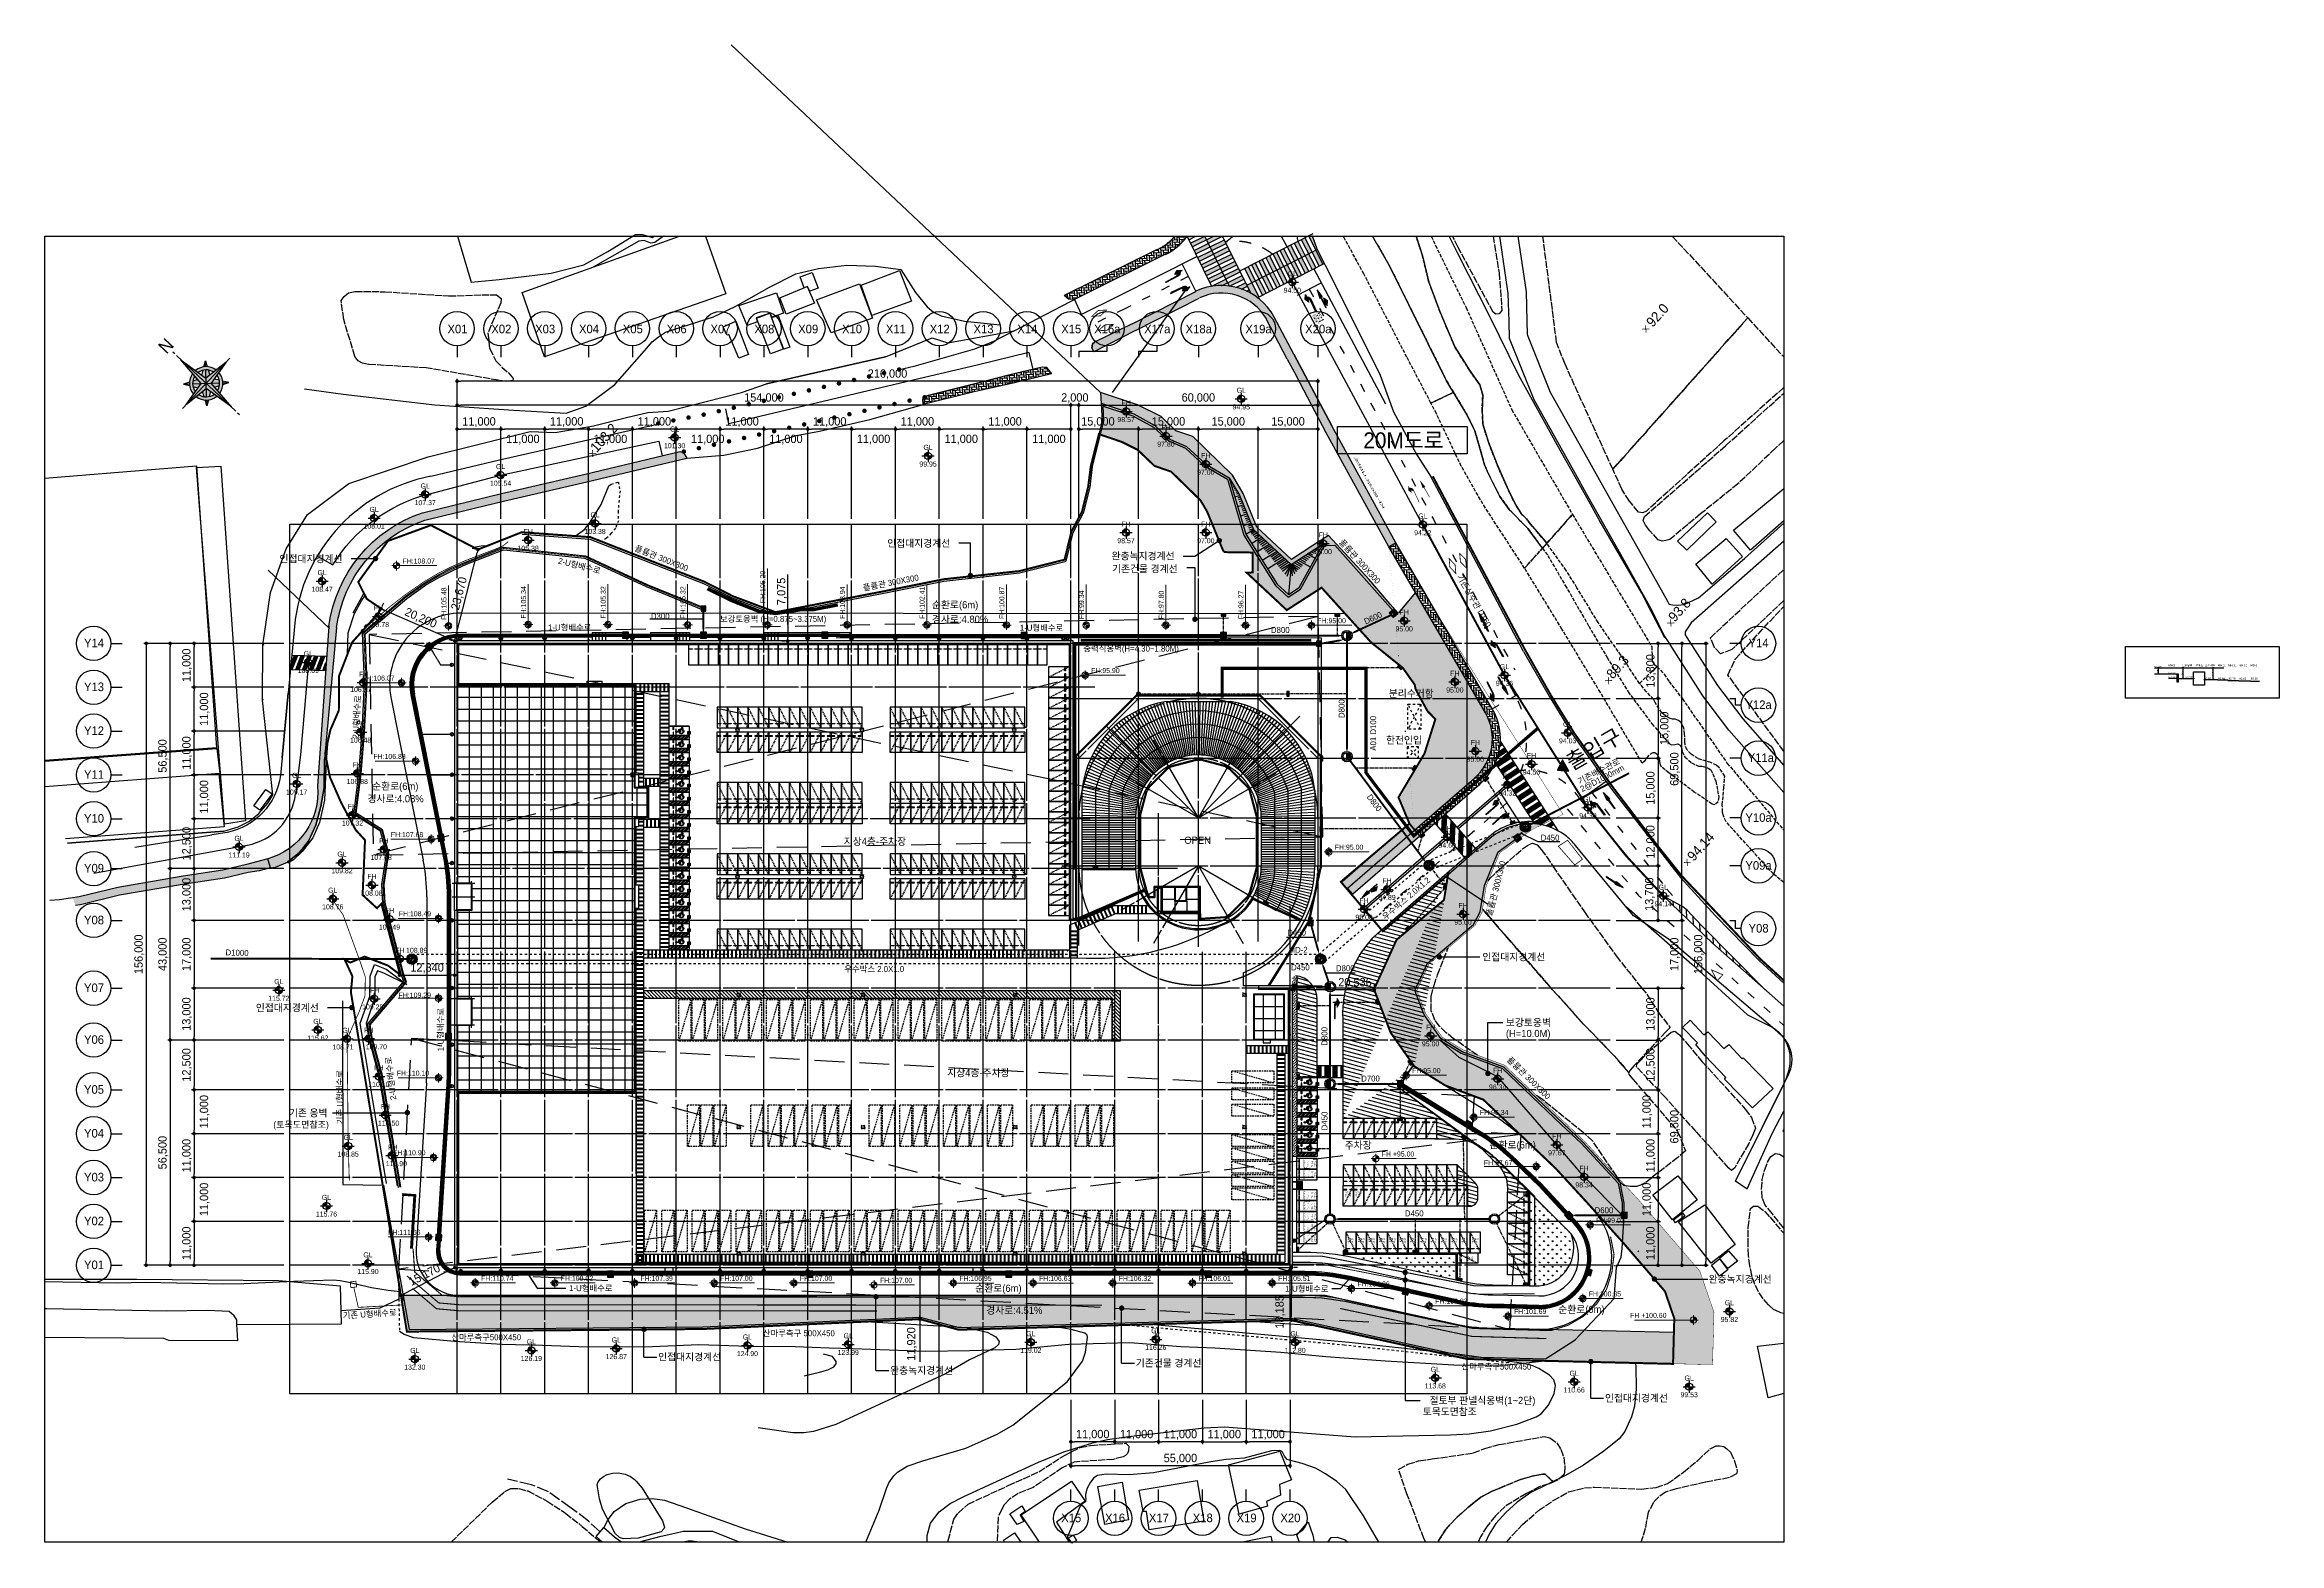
# Model space of a CAD drawing. Header units: millimetres. Extents: x 44352463 to 44913170, y -12080373 to -11704434.
import ezdxf
from ezdxf.enums import TextEntityAlignment as Align

# ---------------------------------------------------------------- set-up
doc = ezdxf.new("R2010")
doc.units = ezdxf.units.MM
doc.header["$LTSCALE"] = 600
doc.header["$MEASUREMENT"] = 0
for name, pattern in [('03 단지-0902$0$HIDDEN', [0.375, 0.25, -0.125]), ('2313', [2, 1.5, -0.5]), ('3119', [6, 5, -1]), ('5112', [3.5, 3, -0.5]), ('7223', [2, 1, -1]), ('ACAD_ISO03W100', [30, 12, -18]), ('CEN', [6.2, 6, -0.1, 0, -0.1]), ('CENTERX2', [101.6, 63.5, -12.7, 12.7, -12.7]), ('HID', [0.345, 0.225, -0.12]), ('HIDDEN', [2, 1, -1]), ('PHANTOM', [2.5, 1.25, -0.25, 0.25, -0.25, 0.25, -0.25])]:
    doc.linetypes.add(name, pattern=pattern)
doc.layers.get('0').update_dxf_attribs({"linetype": 'CONTINUOUS'})
doc.layers.get('DEFPOINTS').update_dxf_attribs({"color": 117, "linetype": 'CONTINUOUS'})
for name, color, linetype in [('# 토목공사', 8, 'CONTINUOUS'), ('&.js패널', 5, 'CONTINUOUS'), ('+공사계획', 4, 'CONTINUOUS'), ('+우수계획', 6, 'CONTINUOUS'), ('--휀스', 252, 'FENCELINE1'), ('-JS-보행로(신설)', 30, 'CONTINUOUS'), ('-JS-횡단보도(신설)', 1, 'CONTINUOUS'), ('-won-차선', 252, 'CONTINUOUS'), ('0-과속방지턱', 252, 'CONTINUOUS'), ('0-규제봉', 252, 'CONTINUOUS'), ('0-도로', 252, 'CONTINUOUS'), ('0-이미지험프', 252, 'CONTINUOUS'), ('0-현황차선', 252, 'CONTINUOUS'), ('0-횡단보도', 252, 'CONTINUOUS'), ('3 dim0', 7, 'CONTINUOUS'), ('7 우수관', 7, 'CONTINUOUS'), ('A-ELE-7', 8, 'CONTINUOUS'), ('A-LEAD', 7, 'CONTINUOUS'), ('A-TEX-SYM', 3, 'CONTINUOUS'), ('A-TXT-2.7', 3, 'CONTINUOUS'), ('A-중심선', 10, 'CEN'), ('A0023119', 252, '3119'), ('ASP', 252, 'CONTINUOUS'), ('B0014111', 252, 'CONTINUOUS'), ('B0014112', 252, 'CONTINUOUS'), ('B0014116', 252, 'CONTINUOUS'), ('B0014118', 252, 'CONTINUOUS'), ('B0024120', 252, 'CONTINUOUS'), ('C0052211', 252, 'CONTINUOUS'), ('CC-GSTR-NEWC', 6, 'CONTINUOUS'), ('CON-1', 2, 'CONTINUOUS'), ('D0015112', 252, '5112'), ('dim', 7, 'CONTINUOUS'), ('E0032111', 252, 'CONTINUOUS'), ('ELE-11', 7, 'CONTINUOUS'), ('ELE-4', 8, 'CONTINUOUS'), ('ELE-8', 8, 'CONTINUOUS'), ('ELE7', 7, 'CONTINUOUS'), ('ELeE-2', 6, 'CONTINUOUS'), ('EP옹벽', 5, 'CONTINUOUS'), ('F0017111', 30, 'CONTINUOUS'), ('f0027132', 7, 'CONTINUOUS'), ('F0027217', 7, 'CONTINUOUS'), ('F0037222', 7, 'CONTINUOUS'), ('F0037223', 252, '7223'), ('F0047224', 252, 'CONTINUOUS'), ('FIN-1', 9, 'CONTINUOUS'), ('G0022313', 252, '2313'), ('GWINDOOR', 7, 'CONTINUOUS'), ('JN-A-xref-Plan$0$PARKING', 8, 'CONTINUOUS'), ('LEAD', 7, 'CONTINUOUS'), ('Parking(일반형)', 8, 'CONTINUOUS'), ('Parking(장애인)', 8, 'CONTINUOUS'), ('Parking(전기)', 8, 'CONTINUOUS'), ('Parking(확장형)', 8, 'CONTINUOUS'), ('POINT_MARKER', 252, 'CONTINUOUS'), ('POST', 252, 'CONTINUOUS'), ('POST-Bolt', 254, 'CONTINUOUS'), ('POST-c', 254, 'CONTINUOUS'), ('s-보도', 252, 'CONTINUOUS'), ('SHEET-PLAN', 7, 'CONTINUOUS'), ('SPOTX', 1, 'CONTINUOUS'), ('SYM(일반)', 3, 'CONTINUOUS'), ('SYM-2', 7, 'CONTINUOUS'), ('SYM1', 7, 'CONTINUOUS'), ('TEXT3', 3, 'CONTINUOUS'), ('TXT1', 3, 'CONTINUOUS'), ('t기존건물', 8, 'CONTINUOUS'), ('WALb', 3, 'CONTINUOUS'), ('WORKLAYER', 7, 'CONTINUOUS'), ('x-평면도$0$-JS-보행로(신설)', 30, 'CONTINUOUS'), ('x-평면도$0$A-CON', 2, 'CONTINUOUS'), ('x-평면도$0$ELE-11', 7, 'CONTINUOUS'), ('x-평면도$0$x-평면도$0$0-진출입동선', 7, 'CONTINUOUS'), ('가드펜스', 252, 'CONTINUOUS'), ('개선노면', 252, 'CONTINUOUS'), ('교량', 252, 'CONTINUOUS'), ('그라스울판넬', 4, 'CONTINUOUS'), ('노면', 252, 'CONTINUOUS'), ('대지경계선', 2, 'CONTINUOUS'), ('소방도로', 6, 'CONTINUOUS'), ('인도', 252, 'CONTINUOUS'), ('조경면적', 3, 'CONTINUOUS'), ('주차_확장', 252, 'CONTINUOUS'), ('중심선', 252, 'CONTINUOUS'), ('지시선2', 7, 'CONTINUOUS'), ('충돌방지대(고무범퍼)', 252, 'CONTINUOUS'), ('표지판', 252, 'CONTINUOUS')]:
    doc.layers.add(name, color=color, linetype=linetype)
doc.layers.add('박스', color=6, linetype='CONTINUOUS', lineweight=15)
doc.styles.add('0-표지판', font='', dxfattribs={"height": 2})
doc.styles.add('AUDIT_D_190715091641-0', font='')
doc.styles.add('HY그래픽B', font='')
doc.styles.get("Standard").update_dxf_attribs({"font": ''})
doc.styles.add('굴림', font='', dxfattribs={"width": 0.9})
doc.styles.add('나눔고딕 Se', font='')
doc.styles.add('돋움', font='')
doc.styles.add('맑은고딕', font='malgunbd.ttf')
doc.styles.add('새굴림', font='NGULIM.TTF')
doc.styles.get('0-표지판').set_extended_font_data('HY울릉도M')
doc.styles.get('AUDIT_D_190715091641-0').set_extended_font_data('Dotum')
doc.styles.get('HY그래픽B').set_extended_font_data('Gulim')
doc.styles.get('Standard').set_extended_font_data('Dotum')
doc.styles.get('굴림').set_extended_font_data('Gulim')
doc.styles.get('나눔고딕 Se').set_extended_font_data('Dotum')
doc.styles.get('돋움').set_extended_font_data('Dotum')
doc.linetypes.add('FENCELINE1', pattern='A,0.25,-0.1,[133,ltypeshp.shx,S=0.1,R=0,X=-0.1,Y=0],-0.1,1', length=1.45)
doc.linetypes.add('H-DICHB00', pattern='A,1e-05,[43,kosdic.shx,S=0.1,R=0,X=0,Y=0],-0.633333,["B",Standard,S=0.2,R=0,X=0,Y=-0.1],-0.216667', length=0.85001)
doc.linetypes.add('H-DICHF00', pattern='A,1.1,[32,kosdic.shx,S=0.1,R=0,X=0,Y=0],-0.333333,["F",Standard,S=0.2,R=0,X=0,Y=-0.1],-0.216667', length=1.65)
doc.linetypes.add('H-DICHU00', pattern='A,1.1,[32,kosdic.shx,S=0.1,R=0,X=0,Y=0],-0.333333,["U",Standard,S=0.2,R=0,X=0,Y=-0.1],-0.216667', length=1.65)
doc.linetypes.add('KU105', pattern='A,0.9,[122,KACELINE.shx,S=0.006,R=0,X=0,Y=0],-0.2,["U",Standard,S=0.2,R=0,X=0.15,Y=-0.1],-0.25,-0.2', length=1.55)
doc.dimstyles.new('ISO-25', dxfattribs={"dimtxt": 2.5, "dimasz": 2.5, "dimexe": 1.25, "dimexo": 0.625, "dimtad": 1, "dimtxsty": 'Standard', "dimcen": 2.5, "dimadec": 0, "dimazin": 0, "dimtfac": 1, "dimtmove": 0, "dimatfit": 3, "dimfxl": 0, "dimarcsym": 0})
doc.dimstyles.new('scale600', dxfattribs={"dimscale": 600, "dimtxt": 2, "dimasz": 1, "dimexe": 1, "dimexo": 2.5, "dimgap": 0.8, "dimtad": 1, "dimdec": 0, "dimzin": 0, "dimdsep": 46, "dimlunit": 6, "dimtxsty": 'AUDIT_D_190715091641-0', "dimblk": 'DOT', "dimcen": 0, "dimdle": 1, "dimclrd": 256, "dimclre": 256, "dimclrt": 3, "dimadec": 0, "dimazin": 0, "dimtfac": 1, "dimtdec": 0, "dimtix": 1, "dimtmove": 2, "dimatfit": 3, "dimldrblk": 'DOT', "dimfxl": 0, "dimtolj": 1, "dimtzin": 0, "dimarcsym": 0})
pattern_1 = [(93.00558807, (321698819.5, -530412582.5), (-630.63466696, 567.71464384), [1800, -600]), (183.00558807, (321698788, -530411983.3), (-630.63466696, 567.71464384), [1800, -600])]
pattern_2 = [(90, (36502030.1, -16078102.8), (-1077.63, 1077.63), [285.75, -1869.51]), (45, (36502030.1, -16078102.8), (-1077.63073, 1077.63073), [285.75, -1238.25]), (135, (36502030.1, -16078102.8), (-1077.63073, -1077.63073), [285.75, -1238.25])]

# ---------------------------------------------------------------- blocks, each defined once
blk = doc.blocks.new('A$C304F24DA')
at = {"layer": 'ELE-8'}
for p, q in [((3000, 0), (3000, -49550)), ((6000, 0), (6000, -101900)), ((9000, 0), (9000, -101900)), ((12000, 0), (12000, -101900)), ((15000, 0), (15000, -101900)), ((18000, 0), (18000, -101900)), ((21000, 0), (21000, -101900)), ((24000, 0), (24000, -101900)), ((27000, 0), (27000, -101900)), ((30000, 0), (30000, -101900)), ((33000, 0), (33000, -101900)), ((36000, 0), (36000, -101900)), ((39000, 0), (39000, -101900)), ((42000, 0), (42000, -101900)), ((44380, -3000), (0, -3000)), ((44380, -6000), (0, -6000)), ((44380, -9000), (0, -9000)), ((44380, -12000), (0, -12000)), ((44380, -15000), (0, -15000)), ((44380, -18000), (0, -18000)), ((44380, -21000), (0, -21000)), ((44380, -24000), (0, -24000)), ((47580, -27000), (0, -27000)), ((45000, -25700), (45000, -33100)), ((47580, -30000), (0, -30000)), ((47580, -33000), (0, -33000)), ((44380, -36000), (0, -36000)), ((44380, -39000), (0, -39000)), ((44380, -42000), (0, -42000)), ((44380, -45000), (0, -45000)), ((44380, -48000), (0, -48000)), ((44380, -51000), (3630, -51000)), ((44380, -54000), (3630, -54000)), ((44380, -57000), (0, -57000)), ((44380, -60000), (0, -60000)), ((3000, -56450), (3000, -78450)), ((44380, -63000), (0, -63000)), ((44380, -66000), (0, -66000)), ((44380, -69000), (0, -69000)), ((44380, -72000), (0, -72000)), ((44380, -75000), (0, -75000)), ((44380, -78000), (0, -78000)), ((44380, -81000), (3630, -81000)), ((44380, -84000), (3630, -84000)), ((44380, -87000), (0, -87000)), ((3000, -85350), (3000, -101900)), ((44380, -90000), (0, -90000)), ((44380, -93000), (0, -93000)), ((44380, -96000), (0, -96000)), ((44380, -99000), (0, -99000))]:
    blk.add_line(p, q, dxfattribs=at)
blk = doc.blocks.new('x-평면도$0$PARK-EX1')
at = {"layer": 'Parking(확장형)'}
blk.add_lwpolyline([(-5200, 2600), (-5200, 0), (0, 0), (0, 2600), (-5200, 2600)], dxfattribs=at)
at = {"layer": 'Parking(확장형)', "linetype": 'HID', "ltscale": 2}
blk.add_lwpolyline([(0, 2600), (-5200, 0)], dxfattribs=at)
at = {"layer": 'Parking(확장형)'}
for points in [[(-1000, 2400), (-1000, 1650), (-1100, 1650), (-1100, 2400)], [(-1000, 950), (-1000, 200), (-1100, 200), (-1100, 950)]]:
    blk.add_lwpolyline(points, close=True, dxfattribs=at)
blk = doc.blocks.new('A$C7A874D6D')
at = {"layer": '0-규제봉', "color": 8, "ltscale": 0.2, "const_width": 0.338}
blk.add_lwpolyline([(0.21, 0.23, 1), (0.47, 0.45, 1)], format="xyb", close=True, dxfattribs=at)
blk = doc.blocks.new('좌')
at = {"layer": '노면'}
h = blk.add_hatch(color=256, dxfattribs=at)
h.dxf.hatch_style = 1
h.paths.add_polyline_path([(5481.67, 870.33), (5482.27, 869.28), (5482.27, 869.68), (5482.27, 869.93, -0.414265), (5482.82, 869.33), (5482.82, 866.38), (5482.97, 866.38), (5482.97, 869.93, 0.361119), (5482.27, 870.73), (5482.27, 871.38)])
blk.add_lwpolyline([(5482.82, 866.38), (5482.82, 869.33, 0.414265), (5482.27, 869.93), (5482.27, 869.68), (5482.27, 869.28), (5481.67, 870.33), (5482.27, 871.38), (5482.27, 870.73, -0.361119), (5482.97, 869.93), (5482.97, 866.38)], format="xyb", close=True, dxfattribs=at)
blk = doc.blocks.new('SPOTX')
for p, q in [((-0.5, -0.5), (0.5, 0.5)), ((0.5, -0.5), (-0.5, 0.5))]:
    blk.add_line(p, q)
blk = doc.blocks.new('F0027217')
at = {"layer": 'F0027217', "color": 251, "linetype": 'Continuous', "const_width": 0.179, "elevation": -99.59}
for points in [[(-0.72, 0.64), (0.55, -0.64)], [(-0.72, -0.64), (0.55, 0.64)]]:
    blk.add_lwpolyline(points, dxfattribs=at)
blk = doc.blocks.new('직금')
at = {"layer": '노면'}
h = blk.add_hatch(color=256, dxfattribs=at)
h.dxf.hatch_style = 1
h.paths.add_polyline_path([(5507.35, 869.18), (5507.72, 871.34), (5507.74, 871.32), (5508.1, 869.18), (5507.8, 869.18), (5507.8, 868.39), (5507.65, 868.39), (5507.65, 869.18)])
h = blk.add_hatch(color=256, dxfattribs=at)
h.dxf.hatch_style = 1
h.paths.add_polyline_path([(5507.33, 868.39), (5507.65, 867.89), (5507.33, 867.39), (5507.48, 867.39), (5507.73, 867.78), (5507.98, 867.39), (5508.13, 867.39), (5507.8, 867.89), (5508.13, 868.39), (5507.98, 868.39), (5507.73, 868), (5507.48, 868.39)])
h = blk.add_hatch(color=256, dxfattribs=at)
h.dxf.hatch_style = 1
h.paths.add_polyline_path([(5507.65, 866.38), (5507.65, 867.39), (5507.8, 867.39), (5507.8, 866.38)])
for p, q in [((5507.72, 871.34), (5507.73, 871.35)), ((5507.74, 871.32), (5507.72, 871.34))]:
    blk.add_line(p, q, dxfattribs=at)
for points in [[(5508.1, 869.18), (5507.8, 869.18), (5507.8, 868.39), (5507.65, 868.39), (5507.65, 869.18), (5507.35, 869.18), (5507.73, 871.38), (5508.1, 869.18)], [(5507.73, 868), (5507.98, 868.39), (5508.13, 868.39), (5507.8, 867.89), (5508.13, 867.39), (5507.98, 867.39), (5507.73, 867.78), (5507.48, 867.39), (5507.33, 867.39), (5507.65, 867.89), (5507.33, 868.39), (5507.48, 868.39), (5507.73, 868)], [(5507.65, 866.38), (5507.65, 867.39), (5507.8, 867.39), (5507.8, 866.38), (5507.65, 866.38)]]:
    blk.add_lwpolyline(points, close=True, dxfattribs=at)
blk = doc.blocks.new('zw$8B9B')
at = {"layer": '노면'}
h = blk.add_hatch(color=256, dxfattribs=at)
h.dxf.hatch_style = 1
h.paths.add_polyline_path([(-1.32, 2.03), (-0.97, 0.87), (-0.88, 1.26), (-0.83, 1.51, -0.414265), (-0.43, 0.8), (-1.09, -2.08), (-0.95, -2.11), (-0.15, 1.35, 0.361119), (-0.65, 2.29), (-0.5, 2.92)])
blk.add_lwpolyline([(-1.09, -2.08), (-0.43, 0.8, 0.414265), (-0.83, 1.51), (-0.88, 1.26), (-0.97, 0.87), (-1.32, 2.03), (-0.5, 2.92), (-0.65, 2.29, -0.361119), (-0.15, 1.35), (-0.95, -2.11)], format="xyb", close=True, dxfattribs=at)
blk = doc.blocks.new('zw$C7BE')
at = {"layer": '노면'}
h = blk.add_hatch(color=256, dxfattribs=at)
h.dxf.hatch_style = 1
h.paths.add_polyline_path([(-0.18, 0.59), (0.65, 2.66), (0.55, 0.43), (0.26, 0.5), (-0.33, -2.24), (-0.48, -2.21), (0.11, 0.53)])
for p, q in [((-0.48, -2.21), (0.11, 0.53)), ((-0.33, -2.24), (0.26, 0.5)), ((-0.18, 0.59), (0.65, 2.66)), ((0.11, 0.53), (-0.18, 0.59)), ((0.26, 0.5), (0.55, 0.43)), ((0.55, 0.43), (0.65, 2.66)), ((-0.48, -2.21), (-0.33, -2.24))]:
    blk.add_line(p, q, dxfattribs=at)
blk = doc.blocks.new('x-평면도$0$x-평면도$0$wkd')
at = {"layer": 'Parking(장애인)'}
h = blk.add_hatch(color=256, dxfattribs=at)
h.paths.add_polyline_path([(46277209, -12342346), (46277209, -12341731), (46277819, -12341469), (46277724, -12341106), (46277569, -12341146), (46277629, -12341376), (46277049, -12341626), (46277049, -12342198), (46276969, -12342204), (46276969, -12341726), (46276809, -12341726), (46276809, -12342216), (46276463, -12342242, 5.0455409), (46276423, -12342385)])
h.paths.add_polyline_path([(46277664, -12341611), (46277384, -12341732, -1.8879319), (46277065, -12342423), (46276901, -12342431, 1.520053)])
h = blk.add_hatch(color=256, dxfattribs=at)
h.dxf.hatch_style = 1
h.paths.add_polyline_path([(46274493, -12343218), (46274391, -12343301), (46274391, -12343568), (46274811, -12343218)], flags=17)
h.paths.add_polyline_path([(46274391, -12344075), (46274391, -12344218), (46274566, -12344218), (46275766, -12343218), (46275448, -12343218)])
h.paths.add_polyline_path([(46275202, -12344218), (46275521, -12344218), (46276721, -12343218), (46276402, -12343218)])
h.paths.add_polyline_path([(46276157, -12344218), (46276475, -12344218), (46277675, -12343218), (46277357, -12343218)])
h.paths.add_polyline_path([(46277112, -12344218), (46277430, -12344218), (46278630, -12343218), (46278312, -12343218)])
h.paths.add_polyline_path([(46278066, -12344218), (46278384, -12344218), (46279391, -12343411), (46279391, -12343218), (46279266, -12343218)])
h = blk.add_hatch(color=256, dxfattribs=at)
h.paths.add_polyline_path([(46279182, -12342667), (46279172, -12342666), (46279163, -12342662), (46279155, -12342657), (46279149, -12342650), (46279144, -12342641), (46279142, -12342632), (46279142, -12342622), (46279144, -12342612), (46279149, -12342604), (46279155, -12342597), (46279163, -12342591), (46279172, -12342588), (46279182, -12342586), (46279191, -12342588), (46279200, -12342591), (46279208, -12342597), (46279215, -12342604), (46279219, -12342612), (46279222, -12342622), (46279222, -12342628), (46279326, -12342621), (46279326, -12342510), (46279362, -12342510), (46279362, -12342618), (46279396, -12342616), (46279396, -12342471), (46279548, -12342421), (46279525, -12342353), (46279559, -12342342), (46279593, -12342443), (46279432, -12342497), (46279432, -12342649)])
h.paths.add_polyline_path([(46279448, -12342744), (46279478, -12342747), (46279508, -12342744), (46279536, -12342733), (46279561, -12342716), (46279581, -12342693), (46279595, -12342667), (46279602, -12342637), (46279602, -12342607), (46279595, -12342578), (46279581, -12342551), (46279561, -12342529), (46279536, -12342511), (46279508, -12342501), (46279486, -12342498), (46279547, -12342478), (46279553, -12342480), (46279585, -12342502), (46279610, -12342531), (46279628, -12342565), (46279638, -12342603), (46279638, -12342642), (46279628, -12342679), (46279610, -12342714), (46279585, -12342743), (46279553, -12342765), (46279516, -12342779), (46279478, -12342783), (46279439, -12342779), (46279403, -12342765), (46279371, -12342743), (46279345, -12342714), (46279327, -12342679), (46279326, -12342675), (46279364, -12342672), (46279375, -12342693), (46279395, -12342716), (46279420, -12342733)])
for p, q in [((46279391, -12343218), (46274391, -12343218)), ((46275448, -12343218), (46274391, -12344075)), ((46274493, -12343218), (46274391, -12343301)), ((46274811, -12343218), (46274391, -12343568)), ((46275766, -12343218), (46274566, -12344218)), ((46276402, -12343218), (46275202, -12344218)), ((46276721, -12343218), (46275521, -12344218)), ((46277357, -12343218), (46276157, -12344218)), ((46277675, -12343218), (46276475, -12344218)), ((46278312, -12343218), (46277112, -12344218)), ((46278630, -12343218), (46277430, -12344218)), ((46279266, -12343218), (46278066, -12344218)), ((46279391, -12343411), (46278384, -12344218))]:
    blk.add_line(p, q, dxfattribs=at)
for points in [[(46279391, -12340918), (46274391, -12340918), (46279391, -12340918), (46279391, -12342218)], [(46279391, -12342918), (46279391, -12344218), (46274391, -12344218), (46274391, -12344218), (46274391, -12340918)]]:
    blk.add_lwpolyline(points, dxfattribs=at)
for points in [[(46275391, -12341768), (46275391, -12341018), (46275491, -12341018), (46275491, -12341768)], [(46275391, -12342368), (46275391, -12343118), (46275491, -12343118), (46275491, -12342368)], [(46279090, -12342918), (46279090, -12342218), (46279690, -12342218), (46279690, -12342918)]]:
    blk.add_lwpolyline(points, close=True, dxfattribs=at)
for points in [[(46276423, -12342385, -5.0455409), (46276463, -12342242), (46276809, -12342216), (46276809, -12341726), (46276969, -12341726), (46276969, -12342204), (46277049, -12342198), (46277049, -12341626), (46277629, -12341376), (46277569, -12341146), (46277724, -12341106), (46277819, -12341469), (46277209, -12341731), (46277209, -12342346), (46276423, -12342385, -5.0455409)], [(46276901, -12342431), (46277065, -12342423, 1.8879319), (46277384, -12341732), (46277664, -12341611, -1.520053), (46276901, -12342431)]]:
    blk.add_lwpolyline(points, format="xyb", close=True, dxfattribs=at)
at = {"layer": 'Parking(장애인)', "elevation": 0}
for points in [[(46279182, -12342667), (46279172, -12342666), (46279163, -12342662), (46279155, -12342657), (46279149, -12342650), (46279144, -12342641), (46279142, -12342632), (46279142, -12342622), (46279144, -12342612), (46279149, -12342604), (46279155, -12342597), (46279163, -12342591), (46279172, -12342588), (46279182, -12342586), (46279191, -12342588), (46279200, -12342591), (46279208, -12342597), (46279215, -12342604), (46279219, -12342612), (46279222, -12342622), (46279222, -12342628), (46279326, -12342621), (46279326, -12342510), (46279362, -12342510), (46279362, -12342618), (46279396, -12342616), (46279396, -12342471), (46279548, -12342421), (46279525, -12342353), (46279559, -12342342), (46279593, -12342443), (46279432, -12342497), (46279432, -12342649)], [(46279439, -12342779), (46279403, -12342765), (46279371, -12342743), (46279345, -12342714), (46279327, -12342679), (46279326, -12342675), (46279364, -12342672), (46279375, -12342693), (46279395, -12342716), (46279420, -12342733), (46279448, -12342744), (46279478, -12342747), (46279508, -12342744), (46279536, -12342733), (46279561, -12342716), (46279581, -12342693), (46279595, -12342667), (46279602, -12342637), (46279602, -12342607), (46279595, -12342578), (46279581, -12342551), (46279561, -12342529), (46279536, -12342511), (46279508, -12342501), (46279486, -12342498), (46279547, -12342478), (46279553, -12342480), (46279585, -12342502), (46279610, -12342531), (46279628, -12342565), (46279638, -12342603), (46279638, -12342642), (46279628, -12342679), (46279610, -12342714), (46279585, -12342743), (46279553, -12342765), (46279516, -12342779), (46279478, -12342783)]]:
    blk.add_lwpolyline(points, close=True, dxfattribs=at)
blk = doc.blocks.new('RRRRR')
at = {"layer": 't기존건물', "linetype": '03 단지-0902$0$HIDDEN', "ltscale": 50}
for p, q in [((11754859, -9234582, 105901), (11993154, -9289877, 99476)), ((11993041, -9234569, 99616), (11754862, -9289915, 105951)), ((11763592, -9336052, 108781), (12037741, -9414339, 107737)), ((12041436, -9365479, 99746), (11759295, -9393898, 116942))]:
    blk.add_line(p, q, dxfattribs=at)
at = {"layer": 't기존건물', "linetype": '03 단지-0902$0$HIDDEN', "ltscale": 50, "extrusion": (5.24033e-05, -1, 0), "elevation": 9235198}
blk.add_lwpolyline([(11992557, 99616), (11754375, 105901)], dxfattribs=at)
at = {"layer": 't기존건물', "linetype": '03 단지-0902$0$HIDDEN', "ltscale": 50, "extrusion": (1, 5.43427e-05, 0), "elevation": 11754357}
blk.add_lwpolyline([(-9235221, 105901), (-9290554, 105951)], dxfattribs=at)
at = {"layer": 't기존건물', "linetype": '03 단지-0902$0$HIDDEN', "ltscale": 50, "extrusion": (-0.999998, -0.002047, 0), "elevation": -11974111}
blk.add_lwpolyline([(9314410, 99476), (9259102, 99616)], dxfattribs=at)
at = {"layer": 't기존건물', "linetype": '03 단지-0902$0$HIDDEN', "ltscale": 50, "extrusion": (-0.00015991, 1, 0), "elevation": -9291794}
blk.add_lwpolyline([(-11753376, 105951), (-11991669, 99476)], dxfattribs=at)
at = {"layer": 't기존건물', "linetype": '03 단지-0902$0$HIDDEN', "ltscale": 50, "extrusion": (-0.997252, 0.074082, 0), "elevation": -12422904}
blk.add_lwpolyline([(8496928, 116942), (8438922, 108781)], dxfattribs=at)
at = {"layer": 't기존건물', "linetype": '03 단지-0902$0$HIDDEN', "ltscale": 50, "extrusion": (0.073213, 0.997316, 0)}
for points, elevation in [([(-12415545, 108781), (-12682525, 99979)], -8449746), ([(-12415494, 116942), (-12694689, 107737)], -8507752)]:
    blk.add_lwpolyline(points, dxfattribs=dict(at, elevation=elevation))
at = {"layer": 't기존건물', "linetype": '03 단지-0902$0$HIDDEN', "ltscale": 50, "extrusion": (0.996931, -0.07829, 0), "elevation": 12725379}
blk.add_lwpolyline([(-8385070, 99979), (-8394004, 100190)], dxfattribs=at)
at = {"layer": 't기존건물', "linetype": '03 단지-0902$0$HIDDEN', "ltscale": 50, "extrusion": (-0.07914, -0.996864, 0), "elevation": 8383144}
blk.add_lwpolyline([(12744853, 99746), (12732535, 100190)], dxfattribs=at)
at = {"layer": 't기존건물', "linetype": '03 단지-0902$0$HIDDEN', "ltscale": 50, "extrusion": (-0.997152, 0.075418, 0), "elevation": -12713471}
blk.add_lwpolyline([(8479660, 107737), (8430661, 99746)], dxfattribs=at)
blk = doc.blocks.new('_Dot')
at = {"color": 0, "linetype": 'ByBlock', "lineweight": -2}
blk.add_line((-0.5, 0), (-1, 0), dxfattribs=at)
at = {"color": 0, "linetype": 'ByBlock', "const_width": 0.5}
blk.add_lwpolyline([(-0.25, 0, 1), (0.25, 0, 1)], format="xyb", close=True, dxfattribs=at)
blk = doc.blocks.new('*D20')
at = {"layer": '3 dim0', "lineweight": -2, "transparency": 16777216}
for p, q in [((7287459, 4123986), (7258359, 4123986)), ((7258959, 4123086), (7258959, 4068386)), ((7287459, 4067486), (7258359, 4067486))]:
    blk.add_line(p, q, dxfattribs=at)
at = {"layer": 'DEFPOINTS', "color": 0, "transparency": 16777216}
for p in [(7288959, 4123986), (7258959, 4067486), (7288959, 4067486)]:
    blk.add_point(p, dxfattribs=at)
at = {"layer": '3 dim0', "lineweight": -2, "transparency": 16777216, "xscale": 900, "yscale": 900, "zscale": 900}
for p, rotation in [((7258959, 4123986), 90), ((7258959, 4067486), 270)]:
    blk.add_blockref('_Dot', p, dxfattribs=dict(at, rotation=rotation))
at = {"layer": '3 dim0', "color": 3, "transparency": 16777216, "insert": (7257226, 4095736), "char_height": 2100, "attachment_point": 5, "rotation": 90, "style": 'AUDIT_D_190715091641-0'}
blk.add_mtext('\\A1;56,500', dxfattribs=at)
blk = doc.blocks.new('*D21')
at = {"layer": '3 dim0', "lineweight": -2, "transparency": 16777216}
for p, q in [((7287459, 4223486), (7252359, 4223486)), ((7252959, 4222586), (7252959, 4068386)), ((7287459, 4067486), (7252359, 4067486))]:
    blk.add_line(p, q, dxfattribs=at)
at = {"layer": 'DEFPOINTS', "color": 0, "transparency": 16777216}
for p in [(7288959, 4223486), (7252959, 4067486), (7288959, 4067486)]:
    blk.add_point(p, dxfattribs=at)
at = {"layer": '3 dim0', "lineweight": -2, "transparency": 16777216, "xscale": 900, "yscale": 900, "zscale": 900}
for p, rotation in [((7252959, 4223486), 90), ((7252959, 4067486), 270)]:
    blk.add_blockref('_Dot', p, dxfattribs=dict(at, rotation=rotation))
at = {"layer": '3 dim0', "color": 3, "transparency": 16777216, "insert": (7251226, 4145486), "char_height": 2100, "attachment_point": 5, "rotation": 90, "style": 'AUDIT_D_190715091641-0'}
blk.add_mtext('\\A1;156,000', dxfattribs=at)
blk = doc.blocks.new('*D22')
at = {"layer": '3 dim0', "lineweight": -2, "transparency": 16777216}
for p, q in [((7287459, 4078486), (7264359, 4078486)), ((7264959, 4077586), (7264959, 4068386)), ((7287459, 4067486), (7264359, 4067486))]:
    blk.add_line(p, q, dxfattribs=at)
at = {"layer": 'DEFPOINTS', "color": 0, "transparency": 16777216}
for p in [(7288959, 4078486), (7264959, 4067486), (7288959, 4067486)]:
    blk.add_point(p, dxfattribs=at)
at = {"layer": '3 dim0', "lineweight": -2, "transparency": 16777216, "xscale": 900, "yscale": 900, "zscale": 900}
for p, rotation in [((7264959, 4078486), 90), ((7264959, 4067486), 270)]:
    blk.add_blockref('_Dot', p, dxfattribs=dict(at, rotation=rotation))
at = {"layer": '3 dim0', "color": 3, "transparency": 16777216, "insert": (7263226, 4072986), "char_height": 2100, "attachment_point": 5, "rotation": 90, "style": 'AUDIT_D_190715091641-0'}
blk.add_mtext('\\A1;11,000', dxfattribs=at)
blk = doc.blocks.new('*D23')
at = {"layer": '3 dim0', "lineweight": -2, "transparency": 16777216}
for p, q in [((7287459, 4166986), (7258359, 4166986)), ((7258959, 4124886), (7258959, 4166086)), ((7287459, 4123986), (7258359, 4123986))]:
    blk.add_line(p, q, dxfattribs=at)
at = {"layer": 'DEFPOINTS', "color": 0, "transparency": 16777216}
for p in [(7258959, 4166986), (7288959, 4166986), (7288959, 4123986)]:
    blk.add_point(p, dxfattribs=at)
at = {"layer": '3 dim0', "lineweight": -2, "transparency": 16777216, "xscale": 900, "yscale": 900, "zscale": 900}
for p, rotation in [((7258959, 4166986), 90), ((7258959, 4123986), 270)]:
    blk.add_blockref('_Dot', p, dxfattribs=dict(at, rotation=rotation))
at = {"layer": '3 dim0', "color": 3, "transparency": 16777216, "insert": (7257226, 4145486), "char_height": 2100, "attachment_point": 5, "rotation": 90, "style": 'AUDIT_D_190715091641-0'}
blk.add_mtext('\\A1;43,000', dxfattribs=at)
blk = doc.blocks.new('*D24')
at = {"layer": '3 dim0', "lineweight": -2, "transparency": 16777216}
for p, q in [((7287459, 4223486), (7258359, 4223486)), ((7258959, 4167886), (7258959, 4222586)), ((7287459, 4166986), (7258359, 4166986))]:
    blk.add_line(p, q, dxfattribs=at)
at = {"layer": 'DEFPOINTS', "color": 0, "transparency": 16777216}
for p in [(7258959, 4223486), (7288959, 4223486), (7288959, 4166986)]:
    blk.add_point(p, dxfattribs=at)
at = {"layer": '3 dim0', "lineweight": -2, "transparency": 16777216, "xscale": 900, "yscale": 900, "zscale": 900}
for p, rotation in [((7258959, 4223486), 90), ((7258959, 4166986), 270)]:
    blk.add_blockref('_Dot', p, dxfattribs=dict(at, rotation=rotation))
at = {"layer": '3 dim0', "color": 3, "transparency": 16777216, "insert": (7257226, 4195236), "char_height": 2100, "attachment_point": 5, "rotation": 90, "style": 'AUDIT_D_190715091641-0'}
blk.add_mtext('\\A1;56,500', dxfattribs=at)
blk = doc.blocks.new('*D25')
at = {"layer": '3 dim0', "lineweight": -2, "transparency": 16777216}
for p, q in [((7287459, 4089486), (7264359, 4089486)), ((7264959, 4088586), (7264959, 4079386)), ((7287459, 4078486), (7264359, 4078486))]:
    blk.add_line(p, q, dxfattribs=at)
at = {"layer": 'DEFPOINTS', "color": 0, "transparency": 16777216}
for p in [(7288959, 4089486), (7264959, 4078486), (7288959, 4078486)]:
    blk.add_point(p, dxfattribs=at)
at = {"layer": '3 dim0', "lineweight": -2, "transparency": 16777216, "xscale": 900, "yscale": 900, "zscale": 900}
for p, rotation in [((7264959, 4089486), 90), ((7264959, 4078486), 270)]:
    blk.add_blockref('_Dot', p, dxfattribs=dict(at, rotation=rotation))
at = {"layer": '3 dim0', "color": 3, "transparency": 16777216, "insert": (7267647, 4083986), "char_height": 2100, "attachment_point": 5, "rotation": 90, "style": 'AUDIT_D_190715091641-0'}
blk.add_mtext('\\A1;11,000', dxfattribs=at)
blk = doc.blocks.new('*D26')
at = {"layer": '3 dim0', "lineweight": -2, "transparency": 16777216}
for p, q in [((7287459, 4100486), (7264359, 4100486)), ((7264959, 4099586), (7264959, 4090386)), ((7287459, 4089486), (7264359, 4089486))]:
    blk.add_line(p, q, dxfattribs=at)
at = {"layer": 'DEFPOINTS', "color": 0, "transparency": 16777216}
for p in [(7288959, 4100486), (7264959, 4089486), (7288959, 4089486)]:
    blk.add_point(p, dxfattribs=at)
at = {"layer": '3 dim0', "lineweight": -2, "transparency": 16777216, "xscale": 900, "yscale": 900, "zscale": 900}
for p, rotation in [((7264959, 4100486), 90), ((7264959, 4089486), 270)]:
    blk.add_blockref('_Dot', p, dxfattribs=dict(at, rotation=rotation))
at = {"layer": '3 dim0', "color": 3, "transparency": 16777216, "insert": (7263226, 4094986), "char_height": 2100, "attachment_point": 5, "rotation": 90, "style": 'AUDIT_D_190715091641-0'}
blk.add_mtext('\\A1;11,000', dxfattribs=at)
blk = doc.blocks.new('*D27')
at = {"layer": '3 dim0', "lineweight": -2, "transparency": 16777216}
for p, q in [((7287459, 4136986), (7264359, 4136986)), ((7264959, 4136086), (7264959, 4124886)), ((7287459, 4123986), (7264359, 4123986))]:
    blk.add_line(p, q, dxfattribs=at)
at = {"layer": 'DEFPOINTS', "color": 0, "transparency": 16777216}
for p in [(7288959, 4136986), (7264959, 4123986), (7288959, 4123986)]:
    blk.add_point(p, dxfattribs=at)
at = {"layer": '3 dim0', "lineweight": -2, "transparency": 16777216, "xscale": 900, "yscale": 900, "zscale": 900}
for p, rotation in [((7264959, 4136986), 90), ((7264959, 4123986), 270)]:
    blk.add_blockref('_Dot', p, dxfattribs=dict(at, rotation=rotation))
at = {"layer": '3 dim0', "color": 3, "transparency": 16777216, "insert": (7263226, 4130486), "char_height": 2100, "attachment_point": 5, "rotation": 90, "style": 'AUDIT_D_190715091641-0'}
blk.add_mtext('\\A1;13,000', dxfattribs=at)
blk = doc.blocks.new('*D28')
at = {"layer": '3 dim0', "lineweight": -2, "transparency": 16777216}
for p, q in [((7287459, 4123986), (7264359, 4123986)), ((7264959, 4123086), (7264959, 4112386)), ((7287459, 4111486), (7264359, 4111486))]:
    blk.add_line(p, q, dxfattribs=at)
at = {"layer": 'DEFPOINTS', "color": 0, "transparency": 16777216}
for p in [(7288959, 4123986), (7264959, 4111486), (7288959, 4111486)]:
    blk.add_point(p, dxfattribs=at)
at = {"layer": '3 dim0', "lineweight": -2, "transparency": 16777216, "xscale": 900, "yscale": 900, "zscale": 900}
for p, rotation in [((7264959, 4123986), 90), ((7264959, 4111486), 270)]:
    blk.add_blockref('_Dot', p, dxfattribs=dict(at, rotation=rotation))
at = {"layer": '3 dim0', "color": 3, "transparency": 16777216, "insert": (7263226, 4117736), "char_height": 2100, "attachment_point": 5, "rotation": 90, "style": 'AUDIT_D_190715091641-0'}
blk.add_mtext('\\A1;12,500', dxfattribs=at)
blk = doc.blocks.new('*D29')
at = {"layer": '3 dim0', "lineweight": -2, "transparency": 16777216}
for p, q in [((7287459, 4153986), (7264359, 4153986)), ((7264959, 4153086), (7264959, 4137886)), ((7287459, 4136986), (7264359, 4136986))]:
    blk.add_line(p, q, dxfattribs=at)
at = {"layer": 'DEFPOINTS', "color": 0, "transparency": 16777216}
for p in [(7288959, 4153986), (7264959, 4136986), (7288959, 4136986)]:
    blk.add_point(p, dxfattribs=at)
at = {"layer": '3 dim0', "lineweight": -2, "transparency": 16777216, "xscale": 900, "yscale": 900, "zscale": 900}
for p, rotation in [((7264959, 4153986), 90), ((7264959, 4136986), 270)]:
    blk.add_blockref('_Dot', p, dxfattribs=dict(at, rotation=rotation))
at = {"layer": '3 dim0', "color": 3, "transparency": 16777216, "insert": (7263226, 4145486), "char_height": 2100, "attachment_point": 5, "rotation": 90, "style": 'AUDIT_D_190715091641-0'}
blk.add_mtext('\\A1;17,000', dxfattribs=at)
blk = doc.blocks.new('*D30')
at = {"layer": '3 dim0', "lineweight": -2, "transparency": 16777216}
for p, q in [((7287459, 4223486), (7264359, 4223486)), ((7264959, 4213386), (7264959, 4222586)), ((7287459, 4212486), (7264359, 4212486))]:
    blk.add_line(p, q, dxfattribs=at)
at = {"layer": 'DEFPOINTS', "color": 0, "transparency": 16777216}
for p in [(7264959, 4223486), (7288959, 4223486), (7288959, 4212486)]:
    blk.add_point(p, dxfattribs=at)
at = {"layer": '3 dim0', "lineweight": -2, "transparency": 16777216, "xscale": 900, "yscale": 900, "zscale": 900}
for p, rotation in [((7264959, 4223486), 90), ((7264959, 4212486), 270)]:
    blk.add_blockref('_Dot', p, dxfattribs=dict(at, rotation=rotation))
at = {"layer": '3 dim0', "color": 3, "transparency": 16777216, "insert": (7263226, 4217986), "char_height": 2100, "attachment_point": 5, "rotation": 90, "style": 'AUDIT_D_190715091641-0'}
blk.add_mtext('\\A1;11,000', dxfattribs=at)
blk = doc.blocks.new('*D31')
at = {"layer": '3 dim0', "lineweight": -2, "transparency": 16777216}
for p, q in [((7287459, 4212486), (7264359, 4212486)), ((7264959, 4202386), (7264959, 4211586)), ((7287459, 4201486), (7264359, 4201486))]:
    blk.add_line(p, q, dxfattribs=at)
at = {"layer": 'DEFPOINTS', "color": 0, "transparency": 16777216}
for p in [(7264959, 4212486), (7288959, 4212486), (7288959, 4201486)]:
    blk.add_point(p, dxfattribs=at)
at = {"layer": '3 dim0', "lineweight": -2, "transparency": 16777216, "xscale": 900, "yscale": 900, "zscale": 900}
for p, rotation in [((7264959, 4212486), 90), ((7264959, 4201486), 270)]:
    blk.add_blockref('_Dot', p, dxfattribs=dict(at, rotation=rotation))
at = {"layer": '3 dim0', "color": 3, "transparency": 16777216, "insert": (7267647, 4206986), "char_height": 2100, "attachment_point": 5, "rotation": 90, "style": 'AUDIT_D_190715091641-0'}
blk.add_mtext('\\A1;11,000', dxfattribs=at)
blk = doc.blocks.new('*D32')
at = {"layer": '3 dim0', "lineweight": -2, "transparency": 16777216}
for p, q in [((7287459, 4190486), (7264359, 4190486)), ((7264959, 4180386), (7264959, 4189586)), ((7287459, 4179486), (7264359, 4179486))]:
    blk.add_line(p, q, dxfattribs=at)
at = {"layer": 'DEFPOINTS', "color": 0, "transparency": 16777216}
for p in [(7264959, 4190486), (7288959, 4190486), (7288959, 4179486)]:
    blk.add_point(p, dxfattribs=at)
at = {"layer": '3 dim0', "lineweight": -2, "transparency": 16777216, "xscale": 900, "yscale": 900, "zscale": 900}
for p, rotation in [((7264959, 4190486), 90), ((7264959, 4179486), 270)]:
    blk.add_blockref('_Dot', p, dxfattribs=dict(at, rotation=rotation))
at = {"layer": '3 dim0', "color": 3, "transparency": 16777216, "insert": (7267647, 4184986), "char_height": 2100, "attachment_point": 5, "rotation": 90, "style": 'AUDIT_D_190715091641-0'}
blk.add_mtext('\\A1;11,000', dxfattribs=at)
blk = doc.blocks.new('*D33')
at = {"layer": '3 dim0', "lineweight": -2, "transparency": 16777216}
for p, q in [((7287459, 4201486), (7264359, 4201486)), ((7264959, 4191386), (7264959, 4200586)), ((7287459, 4190486), (7264359, 4190486))]:
    blk.add_line(p, q, dxfattribs=at)
at = {"layer": 'DEFPOINTS', "color": 0, "transparency": 16777216}
for p in [(7264959, 4201486), (7288959, 4201486), (7288959, 4190486)]:
    blk.add_point(p, dxfattribs=at)
at = {"layer": '3 dim0', "lineweight": -2, "transparency": 16777216, "xscale": 900, "yscale": 900, "zscale": 900}
for p, rotation in [((7264959, 4201486), 90), ((7264959, 4190486), 270)]:
    blk.add_blockref('_Dot', p, dxfattribs=dict(at, rotation=rotation))
at = {"layer": '3 dim0', "color": 3, "transparency": 16777216, "insert": (7263226, 4195986), "char_height": 2100, "attachment_point": 5, "rotation": 90, "style": 'AUDIT_D_190715091641-0'}
blk.add_mtext('\\A1;11,000', dxfattribs=at)
blk = doc.blocks.new('*D34')
at = {"layer": '3 dim0', "lineweight": -2, "transparency": 16777216}
for p, q in [((7287459, 4166986), (7264359, 4166986)), ((7264959, 4154886), (7264959, 4166086)), ((7287459, 4153986), (7264359, 4153986))]:
    blk.add_line(p, q, dxfattribs=at)
at = {"layer": 'DEFPOINTS', "color": 0, "transparency": 16777216}
for p in [(7264959, 4166986), (7288959, 4166986), (7288959, 4153986)]:
    blk.add_point(p, dxfattribs=at)
at = {"layer": '3 dim0', "lineweight": -2, "transparency": 16777216, "xscale": 900, "yscale": 900, "zscale": 900}
for p, rotation in [((7264959, 4166986), 90), ((7264959, 4153986), 270)]:
    blk.add_blockref('_Dot', p, dxfattribs=dict(at, rotation=rotation))
at = {"layer": '3 dim0', "color": 3, "transparency": 16777216, "insert": (7263226, 4160486), "char_height": 2100, "attachment_point": 5, "rotation": 90, "style": 'AUDIT_D_190715091641-0'}
blk.add_mtext('\\A1;13,000', dxfattribs=at)
blk = doc.blocks.new('*D35')
at = {"layer": '3 dim0', "lineweight": -2, "transparency": 16777216}
for p, q in [((7287459, 4179486), (7264359, 4179486)), ((7264959, 4167886), (7264959, 4178586)), ((7287459, 4166986), (7264359, 4166986))]:
    blk.add_line(p, q, dxfattribs=at)
at = {"layer": 'DEFPOINTS', "color": 0, "transparency": 16777216}
for p in [(7264959, 4179486), (7288959, 4179486), (7288959, 4166986)]:
    blk.add_point(p, dxfattribs=at)
at = {"layer": '3 dim0', "lineweight": -2, "transparency": 16777216, "xscale": 900, "yscale": 900, "zscale": 900}
for p, rotation in [((7264959, 4179486), 90), ((7264959, 4166986), 270)]:
    blk.add_blockref('_Dot', p, dxfattribs=dict(at, rotation=rotation))
at = {"layer": '3 dim0', "color": 3, "transparency": 16777216, "insert": (7263226, 4173236), "char_height": 2100, "attachment_point": 5, "rotation": 90, "style": 'AUDIT_D_190715091641-0'}
blk.add_mtext('\\A1;12,500', dxfattribs=at)
blk = doc.blocks.new('*D36')
at = {"layer": '3 dim0', "lineweight": -2, "transparency": 16777216}
for p, q in [((7287459, 4111486), (7264359, 4111486)), ((7264959, 4110586), (7264959, 4101386)), ((7287459, 4100486), (7264359, 4100486))]:
    blk.add_line(p, q, dxfattribs=at)
at = {"layer": 'DEFPOINTS', "color": 0, "transparency": 16777216}
for p in [(7288959, 4111486), (7264959, 4100486), (7288959, 4100486)]:
    blk.add_point(p, dxfattribs=at)
at = {"layer": '3 dim0', "lineweight": -2, "transparency": 16777216, "xscale": 900, "yscale": 900, "zscale": 900}
for p, rotation in [((7264959, 4111486), 90), ((7264959, 4100486), 270)]:
    blk.add_blockref('_Dot', p, dxfattribs=dict(at, rotation=rotation))
at = {"layer": '3 dim0', "color": 3, "transparency": 16777216, "insert": (7267647, 4105986), "char_height": 2100, "attachment_point": 5, "rotation": 90, "style": 'AUDIT_D_190715091641-0'}
blk.add_mtext('\\A1;11,000', dxfattribs=at)
blk = doc.blocks.new('b')
at = {"layer": '7 우수관', "color": 8}
for p, q in [((11554393, -9603687), (11553993, -9603687)), ((11554193, -9603887), (11554193, -9603487))]:
    blk.add_line(p, q, dxfattribs=at)
at = {"layer": '7 우수관', "ltscale": 0.1}
blk.add_circle((11554193, -9603687), 100, dxfattribs=at)
blk = doc.blocks.new('A$C48142507')
at = {"layer": '개선노면'}
for p, q in [((1.02, 2.66), (0, 0.05)), ((0, 0.05), (0.14, 0)), ((0.14, 0), (0.42, 0.71)), ((0.58, 0.12), (1.52, 0.88)), ((0.73, 0.49), (0.58, 0.12)), ((0.71, 1.46), (1.16, 2.61)), ((0.82, 0.72), (0.73, 0.49)), ((1.89, 4.68), (0.74, 2.77)), ((0.74, 2.77), (1.02, 2.66)), ((1.35, 2.07), (1.11, 1.47)), ((1.16, 2.61), (1.44, 2.5)), ((1.52, 0.88), (1.35, 2.07)), ((1.44, 2.5), (1.89, 4.68))]:
    blk.add_line(p, q, dxfattribs=at)
for centre, radius, start, end in [((0.63, 0.18), 0.575, 71.0845, 111.9343), ((0.93, 0.65), 0.832, 77.7029, 105.6824)]:
    blk.add_arc(centre, radius, start, end, dxfattribs=at)
for points in [[(0.14, 0), (0, 0.05), (0.14, 0.41)], [(0.42, 0.71), (0.14, 0.41), (0.42, 1.12)], [(0.14, 0), (0.14, 0.41), (0.42, 0.71)], [(0.58, 0.75), (0.42, 1.12), (0.58, 1.54)], [(0.42, 0.71), (0.42, 1.12), (0.58, 0.75)], [(0.62, 0.75), (0.58, 1.54), (0.62, 1.63)], [(0.58, 0.75), (0.58, 1.54), (0.62, 0.75)], [(0.62, 0.15), (0.58, 0.12), (0.62, 0.21)], [(0.71, 0.74), (0.62, 1.63), (0.71, 1.87)], [(0.62, 0.75), (0.62, 1.63), (0.71, 0.74)], [(0.71, 0.22), (0.62, 0.21), (0.71, 0.44)], [(0.62, 0.15), (0.62, 0.21), (0.71, 0.22)], [(0.73, 1.5), (0.71, 1.87), (0.73, 1.91)], [(0.71, 1.46), (0.71, 1.87), (0.73, 1.5)], [(0.71, 0.74), (0.71, 1.46), (0.73, 0.74)], [(0.73, 0.74), (0.71, 1.46), (0.73, 1.46)], [(0.73, 0.23), (0.71, 0.44), (0.73, 0.49)], [(0.71, 0.22), (0.71, 0.44), (0.73, 0.23)], [(0.74, 1.54), (0.73, 1.91), (0.74, 1.95)], [(0.73, 1.5), (0.73, 1.91), (0.74, 1.54)], [(0.73, 0.74), (0.73, 1.46), (0.74, 0.73)], [(0.74, 0.73), (0.73, 1.46), (0.74, 1.46)], [(0.74, 0.25), (0.73, 0.49), (0.74, 0.52)], [(0.73, 0.23), (0.73, 0.49), (0.74, 0.25)], [(0.82, 2.74), (0.74, 2.77), (0.82, 2.9)], [(0.82, 1.74), (0.74, 1.95), (0.82, 2.15)], [(0.74, 1.54), (0.74, 1.95), (0.82, 1.74)], [(0.82, 0.72), (0.74, 1.46), (0.82, 1.47)], [(0.74, 0.73), (0.74, 1.46), (0.82, 0.72)], [(0.82, 0.31), (0.74, 0.52), (0.82, 0.72)], [(0.74, 0.25), (0.74, 0.52), (0.82, 0.31)], [(0.91, 2.71), (0.82, 2.9), (0.91, 3.05)], [(0.82, 2.74), (0.82, 2.9), (0.91, 2.71)], [(0.91, 1.97), (0.82, 2.15), (0.91, 2.38)], [(0.82, 1.74), (0.82, 2.15), (0.91, 1.97)], [(0.91, 0.38), (0.82, 1.47), (0.91, 1.49)], [(0.82, 0.31), (0.82, 1.47), (0.91, 0.38)], [(1.02, 2.66), (0.91, 3.05), (1.02, 3.23)], [(0.91, 2.71), (0.91, 3.05), (1.02, 2.66)], [(1.02, 2.25), (0.91, 2.38), (1.02, 2.66)], [(0.91, 1.97), (0.91, 2.38), (1.02, 2.25)], [(0.91, 0.38), (0.91, 1.49), (1.02, 0.47)], [(1.02, 0.47), (0.91, 1.49), (1.02, 1.48)], [(1.11, 2.48), (1.02, 3.23), (1.11, 3.38)], [(1.02, 2.25), (1.02, 3.23), (1.11, 2.48)], [(1.02, 0.47), (1.02, 1.48), (1.11, 0.54)], [(1.11, 0.54), (1.02, 1.48), (1.11, 1.47)], [(1.16, 2.61), (1.11, 3.38), (1.16, 3.47)], [(1.11, 2.48), (1.11, 3.38), (1.16, 2.61)], [(1.16, 0.58), (1.11, 1.47), (1.16, 1.59)], [(1.11, 0.54), (1.11, 1.47), (1.16, 0.58)], [(1.35, 2.53), (1.16, 3.47), (1.35, 3.78)], [(1.16, 2.61), (1.16, 3.47), (1.35, 2.53)], [(1.35, 0.73), (1.16, 1.59), (1.35, 2.07)], [(1.16, 0.58), (1.16, 1.59), (1.35, 0.73)], [(1.44, 2.5), (1.35, 3.78), (1.44, 3.93)], [(1.35, 2.53), (1.35, 3.78), (1.44, 2.5)], [(1.35, 0.73), (1.35, 2.07), (1.44, 0.81)], [(1.44, 0.81), (1.35, 2.07), (1.44, 1.45)], [(1.52, 2.9), (1.44, 3.93), (1.52, 4.07)], [(1.44, 2.5), (1.44, 3.93), (1.52, 2.9)], [(1.44, 0.81), (1.44, 1.45), (1.52, 0.88)], [(1.52, 2.9), (1.52, 4.07), (1.89, 4.68)]]:
    blk.add_solid(points, dxfattribs=at)
blk = doc.blocks.new('JN-A-xref-Plan$0$A$C6A6609A0')
at = {"layer": 'JN-A-xref-Plan$0$PARKING'}
for points in [[(0, 150), (0, 0), (950, 0), (950, 150)], [(1150, 150), (1150, 0), (2100, 0), (2100, 150)]]:
    blk.add_lwpolyline(points, close=True, dxfattribs=at)
blk = doc.blocks.new('242444')
at = {"layer": 'Parking(전기)'}
blk.add_lwpolyline([(7429634, 1054124), (7424976, 1054124), (7424976, 1045152), (7429634, 1045152)], close=True, dxfattribs=at)
at = {"layer": 'Parking(전기)', "const_width": 39}
blk.add_lwpolyline([(7429258, 1048626, -0.4142136), (7428933, 1048301), (7425744, 1048301, -0.4142136), (7425419, 1048626), (7425419, 1050775, -0.4142136), (7425744, 1051100), (7428933, 1051100, -0.4142136), (7429258, 1050775)], format="xyb", close=True, dxfattribs=at)
at = {"layer": 'Parking(전기)', "const_width": 32.5}
blk.add_lwpolyline([(7426928, 1049103, -0.2387542), (7427619, 1049534), (7427893, 1049539, -0.1601597), (7428125, 1049418), (7428181, 1049412, -0.0538939), (7428357, 1049263, -0.2749933), (7428695, 1049071, -0.4655154), (7428630, 1048901), (7428477, 1048888, -0.7054701), (7428148, 1048901), (7427438, 1048901, -0.6364859), (7427093, 1048885, 0.4251244), (7426921, 1048817, -0.6524106), (7426699, 1048875), (7426579, 1049256), (7426517, 1048784), (7426263, 1049679), (7426201, 1049679), (7426198, 1049793, 0.257191), (7426129, 1049845), (7425882, 1049845, 0.2929267), (7425863, 1049809), (7425750, 1049809, 0.892692), (7425751, 1049736), (7425867, 1049736), (7425867, 1049626), (7425746, 1049626, 0.448004), (7425713, 1049590, 0.4075374), (7425747, 1049562), (7425867, 1049558, 0.4517028), (7425902, 1049516), (7426122, 1049516, 0.3192129), (7426200, 1049589), (7426201, 1049679)], format="xyb", dxfattribs=at)
at = {"layer": 'Parking(전기)', "xscale": 1.794350154303066, "yscale": 1.794350154303066, "zscale": 1.794350154303066, "rotation": 359.9999999999999}
blk.add_blockref('JN-A-xref-Plan$0$A$C6A6609A0', (7425380, 1052778), dxfattribs=at)
at = {"layer": 'Parking(전기)', "style": '굴림', "width": 0.8}
blk.add_text('전기자동차충전구역', height=373.2, dxfattribs=at).set_placement((7425539, 1050302))
at = {"layer": 'Parking(전기)', "style": '돋움'}
for s, p in [('전기차', (7425826, 1046863)), ('(완속)', (7425826, 1045653))]:
    blk.add_text(s, height=746.4, dxfattribs=at).set_placement(p)
blk = doc.blocks.new('*D45')
at = {"layer": '3 dim0', "lineweight": -2, "transparency": 16777216}
for p, q in [((44455940, -11823353), (44455940, -11794253)), ((44609040, -11794853), (44456840, -11794853)), ((44609940, -11823353), (44609940, -11794253))]:
    blk.add_line(p, q, dxfattribs=at)
at = {"layer": 'DEFPOINTS', "color": 0, "transparency": 16777216}
for p in [(44455940, -11794853), (44455940, -11824853), (44609940, -11824853)]:
    blk.add_point(p, dxfattribs=at)
at = {"layer": '3 dim0', "lineweight": -2, "transparency": 16777216, "xscale": 900, "yscale": 900, "zscale": 900, "rotation": 180}
blk.add_blockref('_Dot', (44455940, -11794853), dxfattribs=at)
at = {"layer": '3 dim0', "lineweight": -2, "transparency": 16777216, "xscale": 900, "yscale": 900, "zscale": 900}
blk.add_blockref('_Dot', (44609940, -11794853), dxfattribs=at)
at = {"layer": '3 dim0', "color": 3, "transparency": 16777216, "insert": (44532940, -11793119), "char_height": 2100, "attachment_point": 5, "style": 'AUDIT_D_190715091641-0'}
blk.add_mtext('\\A1;154,000', dxfattribs=at)
blk = doc.blocks.new('*D46')
at = {"layer": '3 dim0', "lineweight": -2, "transparency": 16777216}
for p, q in [((44455940, -11823353), (44455940, -11800253)), ((44466040, -11800853), (44456840, -11800853)), ((44466940, -11823353), (44466940, -11800253))]:
    blk.add_line(p, q, dxfattribs=at)
at = {"layer": 'DEFPOINTS', "color": 0, "transparency": 16777216}
for p in [(44455940, -11800853), (44455940, -11824853), (44466940, -11824853)]:
    blk.add_point(p, dxfattribs=at)
at = {"layer": '3 dim0', "lineweight": -2, "transparency": 16777216, "xscale": 900, "yscale": 900, "zscale": 900, "rotation": 180}
blk.add_blockref('_Dot', (44455940, -11800853), dxfattribs=at)
at = {"layer": '3 dim0', "lineweight": -2, "transparency": 16777216, "xscale": 900, "yscale": 900, "zscale": 900}
blk.add_blockref('_Dot', (44466940, -11800853), dxfattribs=at)
at = {"layer": '3 dim0', "color": 3, "transparency": 16777216, "insert": (44461440, -11799119), "char_height": 2100, "attachment_point": 5, "style": 'AUDIT_D_190715091641-0'}
blk.add_mtext('\\A1;11,000', dxfattribs=at)
blk = doc.blocks.new('*D47')
at = {"layer": '3 dim0', "lineweight": -2, "transparency": 16777216}
for p, q in [((44466940, -11823353), (44466940, -11800253)), ((44477040, -11800853), (44467840, -11800853)), ((44477940, -11823353), (44477940, -11800253))]:
    blk.add_line(p, q, dxfattribs=at)
at = {"layer": 'DEFPOINTS', "color": 0, "transparency": 16777216}
for p in [(44466940, -11800853), (44466940, -11824853), (44477940, -11824853)]:
    blk.add_point(p, dxfattribs=at)
at = {"layer": '3 dim0', "lineweight": -2, "transparency": 16777216, "xscale": 900, "yscale": 900, "zscale": 900, "rotation": 180}
blk.add_blockref('_Dot', (44466940, -11800853), dxfattribs=at)
at = {"layer": '3 dim0', "lineweight": -2, "transparency": 16777216, "xscale": 900, "yscale": 900, "zscale": 900}
blk.add_blockref('_Dot', (44477940, -11800853), dxfattribs=at)
at = {"layer": '3 dim0', "color": 3, "transparency": 16777216, "insert": (44472440, -11803503), "char_height": 2100, "attachment_point": 5, "style": 'AUDIT_D_190715091641-0'}
blk.add_mtext('\\A1;11,000', dxfattribs=at)
blk = doc.blocks.new('*D48')
at = {"layer": '3 dim0', "lineweight": -2, "transparency": 16777216}
for p, q in [((44488940, -11823353), (44488940, -11800253)), ((44499040, -11800853), (44489840, -11800853)), ((44499940, -11823353), (44499940, -11800253))]:
    blk.add_line(p, q, dxfattribs=at)
at = {"layer": 'DEFPOINTS', "color": 0, "transparency": 16777216}
for p in [(44488940, -11800853), (44488940, -11824853), (44499940, -11824853)]:
    blk.add_point(p, dxfattribs=at)
at = {"layer": '3 dim0', "lineweight": -2, "transparency": 16777216, "xscale": 900, "yscale": 900, "zscale": 900, "rotation": 180}
blk.add_blockref('_Dot', (44488940, -11800853), dxfattribs=at)
at = {"layer": '3 dim0', "lineweight": -2, "transparency": 16777216, "xscale": 900, "yscale": 900, "zscale": 900}
blk.add_blockref('_Dot', (44499940, -11800853), dxfattribs=at)
at = {"layer": '3 dim0', "color": 3, "transparency": 16777216, "insert": (44494440, -11803503), "char_height": 2100, "attachment_point": 5, "style": 'AUDIT_D_190715091641-0'}
blk.add_mtext('\\A1;11,000', dxfattribs=at)
blk = doc.blocks.new('*D49')
at = {"layer": '3 dim0', "lineweight": -2, "transparency": 16777216}
for p, q in [((44477940, -11823353), (44477940, -11800253)), ((44488040, -11800853), (44478840, -11800853)), ((44488940, -11823353), (44488940, -11800253))]:
    blk.add_line(p, q, dxfattribs=at)
at = {"layer": 'DEFPOINTS', "color": 0, "transparency": 16777216}
for p in [(44477940, -11800853), (44477940, -11824853), (44488940, -11824853)]:
    blk.add_point(p, dxfattribs=at)
at = {"layer": '3 dim0', "lineweight": -2, "transparency": 16777216, "xscale": 900, "yscale": 900, "zscale": 900, "rotation": 180}
blk.add_blockref('_Dot', (44477940, -11800853), dxfattribs=at)
at = {"layer": '3 dim0', "lineweight": -2, "transparency": 16777216, "xscale": 900, "yscale": 900, "zscale": 900}
blk.add_blockref('_Dot', (44488940, -11800853), dxfattribs=at)
at = {"layer": '3 dim0', "color": 3, "transparency": 16777216, "insert": (44483440, -11799119), "char_height": 2100, "attachment_point": 5, "style": 'AUDIT_D_190715091641-0'}
blk.add_mtext('\\A1;11,000', dxfattribs=at)
blk = doc.blocks.new('*D50')
at = {"layer": '3 dim0', "lineweight": -2, "transparency": 16777216}
for p, q in [((44510940, -11823353), (44510940, -11800253)), ((44521040, -11800853), (44511840, -11800853)), ((44521940, -11823353), (44521940, -11800253))]:
    blk.add_line(p, q, dxfattribs=at)
at = {"layer": 'DEFPOINTS', "color": 0, "transparency": 16777216}
for p in [(44510940, -11800853), (44510940, -11824853), (44521940, -11824853)]:
    blk.add_point(p, dxfattribs=at)
at = {"layer": '3 dim0', "lineweight": -2, "transparency": 16777216, "xscale": 900, "yscale": 900, "zscale": 900, "rotation": 180}
blk.add_blockref('_Dot', (44510940, -11800853), dxfattribs=at)
at = {"layer": '3 dim0', "lineweight": -2, "transparency": 16777216, "xscale": 900, "yscale": 900, "zscale": 900}
blk.add_blockref('_Dot', (44521940, -11800853), dxfattribs=at)
at = {"layer": '3 dim0', "color": 3, "transparency": 16777216, "insert": (44518830, -11803503), "char_height": 2100, "attachment_point": 5, "style": 'AUDIT_D_190715091641-0'}
blk.add_mtext('\\A1;11,000', dxfattribs=at)
blk = doc.blocks.new('*D51')
at = {"layer": '3 dim0', "lineweight": -2, "transparency": 16777216}
for p, q in [((44499940, -11823353), (44499940, -11800253)), ((44510040, -11800853), (44500840, -11800853)), ((44510940, -11823353), (44510940, -11800253))]:
    blk.add_line(p, q, dxfattribs=at)
at = {"layer": 'DEFPOINTS', "color": 0, "transparency": 16777216}
for p in [(44499940, -11800853), (44499940, -11824853), (44510940, -11824853)]:
    blk.add_point(p, dxfattribs=at)
at = {"layer": '3 dim0', "lineweight": -2, "transparency": 16777216, "xscale": 900, "yscale": 900, "zscale": 900, "rotation": 180}
blk.add_blockref('_Dot', (44499940, -11800853), dxfattribs=at)
at = {"layer": '3 dim0', "lineweight": -2, "transparency": 16777216, "xscale": 900, "yscale": 900, "zscale": 900}
blk.add_blockref('_Dot', (44510940, -11800853), dxfattribs=at)
at = {"layer": '3 dim0', "color": 3, "transparency": 16777216, "insert": (44505440, -11799119), "char_height": 2100, "attachment_point": 5, "style": 'AUDIT_D_190715091641-0'}
blk.add_mtext('\\A1;11,000', dxfattribs=at)
blk = doc.blocks.new('*D52')
at = {"layer": '3 dim0', "lineweight": -2, "transparency": 16777216}
for p, q in [((44532940, -11823353), (44532940, -11800253)), ((44543040, -11800853), (44533840, -11800853)), ((44543940, -11823353), (44543940, -11800253))]:
    blk.add_line(p, q, dxfattribs=at)
at = {"layer": 'DEFPOINTS', "color": 0, "transparency": 16777216}
for p in [(44532940, -11800853), (44532940, -11824853), (44543940, -11824853)]:
    blk.add_point(p, dxfattribs=at)
at = {"layer": '3 dim0', "lineweight": -2, "transparency": 16777216, "xscale": 900, "yscale": 900, "zscale": 900, "rotation": 180}
blk.add_blockref('_Dot', (44532940, -11800853), dxfattribs=at)
at = {"layer": '3 dim0', "lineweight": -2, "transparency": 16777216, "xscale": 900, "yscale": 900, "zscale": 900}
blk.add_blockref('_Dot', (44543940, -11800853), dxfattribs=at)
at = {"layer": '3 dim0', "color": 3, "transparency": 16777216, "insert": (44538440, -11803503), "char_height": 2100, "attachment_point": 5, "style": 'AUDIT_D_190715091641-0'}
blk.add_mtext('\\A1;11,000', dxfattribs=at)
blk = doc.blocks.new('*D53')
at = {"layer": '3 dim0', "lineweight": -2, "transparency": 16777216}
for p, q in [((44521940, -11823353), (44521940, -11800253)), ((44532040, -11800853), (44522840, -11800853)), ((44532940, -11823353), (44532940, -11800253))]:
    blk.add_line(p, q, dxfattribs=at)
at = {"layer": 'DEFPOINTS', "color": 0, "transparency": 16777216}
for p in [(44521940, -11800853), (44521940, -11824853), (44532940, -11824853)]:
    blk.add_point(p, dxfattribs=at)
at = {"layer": '3 dim0', "lineweight": -2, "transparency": 16777216, "xscale": 900, "yscale": 900, "zscale": 900, "rotation": 180}
blk.add_blockref('_Dot', (44521940, -11800853), dxfattribs=at)
at = {"layer": '3 dim0', "lineweight": -2, "transparency": 16777216, "xscale": 900, "yscale": 900, "zscale": 900}
blk.add_blockref('_Dot', (44532940, -11800853), dxfattribs=at)
at = {"layer": '3 dim0', "color": 3, "transparency": 16777216, "insert": (44527440, -11799119), "char_height": 2100, "attachment_point": 5, "style": 'AUDIT_D_190715091641-0'}
blk.add_mtext('\\A1;11,000', dxfattribs=at)
blk = doc.blocks.new('*D54')
at = {"layer": '3 dim0', "lineweight": -2, "transparency": 16777216}
for p, q in [((44554940, -11823353), (44554940, -11800253)), ((44565040, -11800853), (44555840, -11800853)), ((44565940, -11823353), (44565940, -11800253))]:
    blk.add_line(p, q, dxfattribs=at)
at = {"layer": 'DEFPOINTS', "color": 0, "transparency": 16777216}
for p in [(44554940, -11800853), (44554940, -11824853), (44565940, -11824853)]:
    blk.add_point(p, dxfattribs=at)
at = {"layer": '3 dim0', "lineweight": -2, "transparency": 16777216, "xscale": 900, "yscale": 900, "zscale": 900, "rotation": 180}
blk.add_blockref('_Dot', (44554940, -11800853), dxfattribs=at)
at = {"layer": '3 dim0', "lineweight": -2, "transparency": 16777216, "xscale": 900, "yscale": 900, "zscale": 900}
blk.add_blockref('_Dot', (44565940, -11800853), dxfattribs=at)
at = {"layer": '3 dim0', "color": 3, "transparency": 16777216, "insert": (44560440, -11803503), "char_height": 2100, "attachment_point": 5, "style": 'AUDIT_D_190715091641-0'}
blk.add_mtext('\\A1;11,000', dxfattribs=at)
blk = doc.blocks.new('*D55')
at = {"layer": '3 dim0', "lineweight": -2, "transparency": 16777216}
for p, q in [((44543940, -11823353), (44543940, -11800253)), ((44554040, -11800853), (44544840, -11800853)), ((44554940, -11823353), (44554940, -11800253))]:
    blk.add_line(p, q, dxfattribs=at)
at = {"layer": 'DEFPOINTS', "color": 0, "transparency": 16777216}
for p in [(44543940, -11800853), (44543940, -11824853), (44554940, -11824853)]:
    blk.add_point(p, dxfattribs=at)
at = {"layer": '3 dim0', "lineweight": -2, "transparency": 16777216, "xscale": 900, "yscale": 900, "zscale": 900, "rotation": 180}
blk.add_blockref('_Dot', (44543940, -11800853), dxfattribs=at)
at = {"layer": '3 dim0', "lineweight": -2, "transparency": 16777216, "xscale": 900, "yscale": 900, "zscale": 900}
blk.add_blockref('_Dot', (44554940, -11800853), dxfattribs=at)
at = {"layer": '3 dim0', "color": 3, "transparency": 16777216, "insert": (44549440, -11799119), "char_height": 2100, "attachment_point": 5, "style": 'AUDIT_D_190715091641-0'}
blk.add_mtext('\\A1;11,000', dxfattribs=at)
blk = doc.blocks.new('*D56')
at = {"layer": '3 dim0', "lineweight": -2, "transparency": 16777216}
for p, q in [((44576940, -11823353), (44576940, -11800253)), ((44587040, -11800853), (44577840, -11800853)), ((44587940, -11823353), (44587940, -11800253))]:
    blk.add_line(p, q, dxfattribs=at)
at = {"layer": 'DEFPOINTS', "color": 0, "transparency": 16777216}
for p in [(44576940, -11800853), (44576940, -11824853), (44587940, -11824853)]:
    blk.add_point(p, dxfattribs=at)
at = {"layer": '3 dim0', "lineweight": -2, "transparency": 16777216, "xscale": 900, "yscale": 900, "zscale": 900, "rotation": 180}
blk.add_blockref('_Dot', (44576940, -11800853), dxfattribs=at)
at = {"layer": '3 dim0', "lineweight": -2, "transparency": 16777216, "xscale": 900, "yscale": 900, "zscale": 900}
blk.add_blockref('_Dot', (44587940, -11800853), dxfattribs=at)
at = {"layer": '3 dim0', "color": 3, "transparency": 16777216, "insert": (44582440, -11803503), "char_height": 2100, "attachment_point": 5, "style": 'AUDIT_D_190715091641-0'}
blk.add_mtext('\\A1;11,000', dxfattribs=at)
blk = doc.blocks.new('*D57')
at = {"layer": '3 dim0', "lineweight": -2, "transparency": 16777216}
for p, q in [((44565940, -11823353), (44565940, -11800253)), ((44576040, -11800853), (44566840, -11800853)), ((44576940, -11823353), (44576940, -11800253))]:
    blk.add_line(p, q, dxfattribs=at)
at = {"layer": 'DEFPOINTS', "color": 0, "transparency": 16777216}
for p in [(44565940, -11800853), (44565940, -11824853), (44576940, -11824853)]:
    blk.add_point(p, dxfattribs=at)
at = {"layer": '3 dim0', "lineweight": -2, "transparency": 16777216, "xscale": 900, "yscale": 900, "zscale": 900, "rotation": 180}
blk.add_blockref('_Dot', (44565940, -11800853), dxfattribs=at)
at = {"layer": '3 dim0', "lineweight": -2, "transparency": 16777216, "xscale": 900, "yscale": 900, "zscale": 900}
blk.add_blockref('_Dot', (44576940, -11800853), dxfattribs=at)
at = {"layer": '3 dim0', "color": 3, "transparency": 16777216, "insert": (44571440, -11799119), "char_height": 2100, "attachment_point": 5, "style": 'AUDIT_D_190715091641-0'}
blk.add_mtext('\\A1;11,000', dxfattribs=at)
blk = doc.blocks.new('*D58')
at = {"layer": '3 dim0', "lineweight": -2, "transparency": 16777216}
for p, q in [((44598940, -11823353), (44598940, -11800253)), ((44609040, -11800853), (44599840, -11800853)), ((44609940, -11823353), (44609940, -11800253))]:
    blk.add_line(p, q, dxfattribs=at)
at = {"layer": 'DEFPOINTS', "color": 0, "transparency": 16777216}
for p in [(44598940, -11800853), (44598940, -11824853), (44609940, -11824853)]:
    blk.add_point(p, dxfattribs=at)
at = {"layer": '3 dim0', "lineweight": -2, "transparency": 16777216, "xscale": 900, "yscale": 900, "zscale": 900, "rotation": 180}
blk.add_blockref('_Dot', (44598940, -11800853), dxfattribs=at)
at = {"layer": '3 dim0', "lineweight": -2, "transparency": 16777216, "xscale": 900, "yscale": 900, "zscale": 900}
blk.add_blockref('_Dot', (44609940, -11800853), dxfattribs=at)
at = {"layer": '3 dim0', "color": 3, "transparency": 16777216, "insert": (44604440, -11803503), "char_height": 2100, "attachment_point": 5, "style": 'AUDIT_D_190715091641-0'}
blk.add_mtext('\\A1;11,000', dxfattribs=at)
blk = doc.blocks.new('*D59')
at = {"layer": '3 dim0', "lineweight": -2, "transparency": 16777216}
for p, q in [((44587940, -11823353), (44587940, -11800253)), ((44598040, -11800853), (44588840, -11800853)), ((44598940, -11823353), (44598940, -11800253))]:
    blk.add_line(p, q, dxfattribs=at)
at = {"layer": 'DEFPOINTS', "color": 0, "transparency": 16777216}
for p in [(44587940, -11800853), (44587940, -11824853), (44598940, -11824853)]:
    blk.add_point(p, dxfattribs=at)
at = {"layer": '3 dim0', "lineweight": -2, "transparency": 16777216, "xscale": 900, "yscale": 900, "zscale": 900, "rotation": 180}
blk.add_blockref('_Dot', (44587940, -11800853), dxfattribs=at)
at = {"layer": '3 dim0', "lineweight": -2, "transparency": 16777216, "xscale": 900, "yscale": 900, "zscale": 900}
blk.add_blockref('_Dot', (44598940, -11800853), dxfattribs=at)
at = {"layer": '3 dim0', "color": 3, "transparency": 16777216, "insert": (44593440, -11799119), "char_height": 2100, "attachment_point": 5, "style": 'AUDIT_D_190715091641-0'}
blk.add_mtext('\\A1;11,000', dxfattribs=at)
blk = doc.blocks.new('*D60')
at = {"layer": '3 dim0', "lineweight": -2, "transparency": 16777216}
for p, q in [((44611940, -11823353), (44611940, -11800253)), ((44626040, -11800853), (44612840, -11800853)), ((44626940, -11823353), (44626940, -11800253))]:
    blk.add_line(p, q, dxfattribs=at)
at = {"layer": 'DEFPOINTS', "color": 0, "transparency": 16777216}
for p in [(44611940, -11800853), (44611940, -11824853), (44626940, -11824853)]:
    blk.add_point(p, dxfattribs=at)
at = {"layer": '3 dim0', "lineweight": -2, "transparency": 16777216, "xscale": 900, "yscale": 900, "zscale": 900, "rotation": 180}
blk.add_blockref('_Dot', (44611940, -11800853), dxfattribs=at)
at = {"layer": '3 dim0', "lineweight": -2, "transparency": 16777216, "xscale": 900, "yscale": 900, "zscale": 900}
blk.add_blockref('_Dot', (44626940, -11800853), dxfattribs=at)
at = {"layer": '3 dim0', "color": 3, "transparency": 16777216, "insert": (44616730, -11799119), "char_height": 2100, "attachment_point": 5, "style": 'AUDIT_D_190715091641-0'}
blk.add_mtext('\\A1;15,000', dxfattribs=at)
blk = doc.blocks.new('*D61')
at = {"layer": '3 dim0', "lineweight": -2, "transparency": 16777216}
for p, q in [((44455940, -11823353), (44455940, -11788253)), ((44671040, -11788853), (44456840, -11788853)), ((44671940, -11823353), (44671940, -11788253))]:
    blk.add_line(p, q, dxfattribs=at)
at = {"layer": 'DEFPOINTS', "color": 0, "transparency": 16777216}
for p in [(44455940, -11788853), (44455940, -11824853), (44671940, -11824853)]:
    blk.add_point(p, dxfattribs=at)
at = {"layer": '3 dim0', "lineweight": -2, "transparency": 16777216, "xscale": 900, "yscale": 900, "zscale": 900, "rotation": 180}
blk.add_blockref('_Dot', (44455940, -11788853), dxfattribs=at)
at = {"layer": '3 dim0', "lineweight": -2, "transparency": 16777216, "xscale": 900, "yscale": 900, "zscale": 900}
blk.add_blockref('_Dot', (44671940, -11788853), dxfattribs=at)
at = {"layer": '3 dim0', "color": 3, "transparency": 16777216, "insert": (44563940, -11787119), "char_height": 2100, "attachment_point": 5, "style": 'AUDIT_D_190715091641-0'}
blk.add_mtext('\\A1;216,000', dxfattribs=at)
blk = doc.blocks.new('*D62')
at = {"layer": '3 dim0', "lineweight": -2, "transparency": 16777216}
for p, q in [((44611940, -11823353), (44611940, -11794253)), ((44612840, -11794853), (44671040, -11794853)), ((44671940, -11823353), (44671940, -11794253))]:
    blk.add_line(p, q, dxfattribs=at)
at = {"layer": 'DEFPOINTS', "color": 0, "transparency": 16777216}
for p in [(44671940, -11794853), (44611940, -11824853), (44671940, -11824853)]:
    blk.add_point(p, dxfattribs=at)
at = {"layer": '3 dim0', "lineweight": -2, "transparency": 16777216, "xscale": 900, "yscale": 900, "zscale": 900, "rotation": 180}
blk.add_blockref('_Dot', (44611940, -11794853), dxfattribs=at)
at = {"layer": '3 dim0', "lineweight": -2, "transparency": 16777216, "xscale": 900, "yscale": 900, "zscale": 900}
blk.add_blockref('_Dot', (44671940, -11794853), dxfattribs=at)
at = {"layer": '3 dim0', "color": 3, "transparency": 16777216, "insert": (44641940, -11793119), "char_height": 2100, "attachment_point": 5, "style": 'AUDIT_D_190715091641-0'}
blk.add_mtext('\\A1;60,000', dxfattribs=at)
blk = doc.blocks.new('*D63')
at = {"layer": '3 dim0', "lineweight": -2, "transparency": 16777216}
for p, q in [((44641940, -11823353), (44641940, -11800253)), ((44656040, -11800853), (44642840, -11800853)), ((44656940, -11823353), (44656940, -11800253))]:
    blk.add_line(p, q, dxfattribs=at)
at = {"layer": 'DEFPOINTS', "color": 0, "transparency": 16777216}
for p in [(44641940, -11800853), (44641940, -11824853), (44656940, -11824853)]:
    blk.add_point(p, dxfattribs=at)
at = {"layer": '3 dim0', "lineweight": -2, "transparency": 16777216, "xscale": 900, "yscale": 900, "zscale": 900, "rotation": 180}
blk.add_blockref('_Dot', (44641940, -11800853), dxfattribs=at)
at = {"layer": '3 dim0', "lineweight": -2, "transparency": 16777216, "xscale": 900, "yscale": 900, "zscale": 900}
blk.add_blockref('_Dot', (44656940, -11800853), dxfattribs=at)
at = {"layer": '3 dim0', "color": 3, "transparency": 16777216, "insert": (44649440, -11799119), "char_height": 2100, "attachment_point": 5, "style": 'AUDIT_D_190715091641-0'}
blk.add_mtext('\\A1;15,000', dxfattribs=at)
blk = doc.blocks.new('*D64')
at = {"layer": '3 dim0', "lineweight": -2, "transparency": 16777216}
for p, q in [((44656940, -11823353), (44656940, -11800253)), ((44671040, -11800853), (44657840, -11800853)), ((44671940, -11823353), (44671940, -11800253))]:
    blk.add_line(p, q, dxfattribs=at)
at = {"layer": 'DEFPOINTS', "color": 0, "transparency": 16777216}
for p in [(44656940, -11800853), (44656940, -11824853), (44671940, -11824853)]:
    blk.add_point(p, dxfattribs=at)
at = {"layer": '3 dim0', "lineweight": -2, "transparency": 16777216, "xscale": 900, "yscale": 900, "zscale": 900, "rotation": 180}
blk.add_blockref('_Dot', (44656940, -11800853), dxfattribs=at)
at = {"layer": '3 dim0', "lineweight": -2, "transparency": 16777216, "xscale": 900, "yscale": 900, "zscale": 900}
blk.add_blockref('_Dot', (44671940, -11800853), dxfattribs=at)
at = {"layer": '3 dim0', "color": 3, "transparency": 16777216, "insert": (44664440, -11799119), "char_height": 2100, "attachment_point": 5, "style": 'AUDIT_D_190715091641-0'}
blk.add_mtext('\\A1;15,000', dxfattribs=at)
blk = doc.blocks.new('*D65')
at = {"layer": '3 dim0', "lineweight": -2, "transparency": 16777216}
for p, q in [((44626940, -11823353), (44626940, -11800253)), ((44641040, -11800853), (44627840, -11800853)), ((44641940, -11823353), (44641940, -11800253))]:
    blk.add_line(p, q, dxfattribs=at)
at = {"layer": 'DEFPOINTS', "color": 0, "transparency": 16777216}
for p in [(44626940, -11800853), (44626940, -11824853), (44641940, -11824853)]:
    blk.add_point(p, dxfattribs=at)
at = {"layer": '3 dim0', "lineweight": -2, "transparency": 16777216, "xscale": 900, "yscale": 900, "zscale": 900, "rotation": 180}
blk.add_blockref('_Dot', (44626940, -11800853), dxfattribs=at)
at = {"layer": '3 dim0', "lineweight": -2, "transparency": 16777216, "xscale": 900, "yscale": 900, "zscale": 900}
blk.add_blockref('_Dot', (44641940, -11800853), dxfattribs=at)
at = {"layer": '3 dim0', "color": 3, "transparency": 16777216, "insert": (44634440, -11799119), "char_height": 2100, "attachment_point": 5, "style": 'AUDIT_D_190715091641-0'}
blk.add_mtext('\\A1;15,000', dxfattribs=at)
blk = doc.blocks.new('*D66')
at = {"layer": '3 dim0', "lineweight": -2, "transparency": 16777216}
for p, q in [((44609040, -11794853), (44608140, -11794853)), ((44609940, -11823353), (44609940, -11794253)), ((44611940, -11794853), (44609940, -11794853)), ((44611940, -11823353), (44611940, -11794253)), ((44612840, -11794853), (44613740, -11794853))]:
    blk.add_line(p, q, dxfattribs=at)
at = {"layer": 'DEFPOINTS', "color": 0, "transparency": 16777216}
for p in [(44609940, -11794853), (44609940, -11824853), (44611940, -11824853)]:
    blk.add_point(p, dxfattribs=at)
at = {"layer": '3 dim0', "lineweight": -2, "transparency": 16777216, "xscale": 900, "yscale": 900, "zscale": 900}
blk.add_blockref('_Dot', (44609940, -11794853), dxfattribs=at)
at = {"layer": '3 dim0', "lineweight": -2, "transparency": 16777216, "xscale": 900, "yscale": 900, "zscale": 900, "rotation": 180}
blk.add_blockref('_Dot', (44611940, -11794853), dxfattribs=at)
at = {"layer": '3 dim0', "color": 3, "transparency": 16777216, "insert": (44610940, -11793119), "char_height": 2100, "attachment_point": 5, "style": 'AUDIT_D_190715091641-0'}
blk.add_mtext('\\A1;2,000', dxfattribs=at)
blk = doc.blocks.new('*D67')
at = {"layer": '3 dim0', "lineweight": -2, "transparency": 16777216}
for p, q in [((44609940, -12044386), (44609940, -12055502)), ((44620940, -12044386), (44620940, -12055502)), ((44620040, -12054902), (44610840, -12054902))]:
    blk.add_line(p, q, dxfattribs=at)
at = {"layer": 'DEFPOINTS', "color": 0, "transparency": 16777216}
for p in [(44609940, -12042886), (44620940, -12042886), (44609940, -12054902)]:
    blk.add_point(p, dxfattribs=at)
at = {"layer": '3 dim0', "lineweight": -2, "transparency": 16777216, "xscale": 900, "yscale": 900, "zscale": 900, "rotation": 180}
blk.add_blockref('_Dot', (44609940, -12054902), dxfattribs=at)
at = {"layer": '3 dim0', "lineweight": -2, "transparency": 16777216, "xscale": 900, "yscale": 900, "zscale": 900}
blk.add_blockref('_Dot', (44620940, -12054902), dxfattribs=at)
at = {"layer": '3 dim0', "color": 3, "transparency": 16777216, "insert": (44615440, -12053168), "char_height": 2100, "attachment_point": 5, "style": 'AUDIT_D_190715091641-0'}
blk.add_mtext('\\A1;11,000', dxfattribs=at)
blk = doc.blocks.new('*D68')
at = {"layer": '3 dim0', "lineweight": -2, "transparency": 16777216}
for p, q in [((44609940, -12044386), (44609940, -12061502)), ((44664940, -12044386), (44664940, -12061502)), ((44664040, -12060902), (44610840, -12060902))]:
    blk.add_line(p, q, dxfattribs=at)
at = {"layer": 'DEFPOINTS', "color": 0, "transparency": 16777216}
for p in [(44609940, -12042886), (44664940, -12042886), (44609940, -12060902)]:
    blk.add_point(p, dxfattribs=at)
at = {"layer": '3 dim0', "lineweight": -2, "transparency": 16777216, "xscale": 900, "yscale": 900, "zscale": 900, "rotation": 180}
blk.add_blockref('_Dot', (44609940, -12060902), dxfattribs=at)
at = {"layer": '3 dim0', "lineweight": -2, "transparency": 16777216, "xscale": 900, "yscale": 900, "zscale": 900}
blk.add_blockref('_Dot', (44664940, -12060902), dxfattribs=at)
at = {"layer": '3 dim0', "color": 3, "transparency": 16777216, "insert": (44637440, -12059168), "char_height": 2100, "attachment_point": 5, "style": 'AUDIT_D_190715091641-0'}
blk.add_mtext('\\A1;55,000', dxfattribs=at)
blk = doc.blocks.new('*D69')
at = {"layer": '3 dim0', "lineweight": -2, "transparency": 16777216}
for p, q in [((44620940, -12044386), (44620940, -12055502)), ((44631940, -12044386), (44631940, -12055502)), ((44621840, -12054902), (44631040, -12054902))]:
    blk.add_line(p, q, dxfattribs=at)
at = {"layer": 'DEFPOINTS', "color": 0, "transparency": 16777216}
for p in [(44620940, -12042886), (44631940, -12042886), (44631940, -12054902)]:
    blk.add_point(p, dxfattribs=at)
at = {"layer": '3 dim0', "lineweight": -2, "transparency": 16777216, "xscale": 900, "yscale": 900, "zscale": 900, "rotation": 180}
blk.add_blockref('_Dot', (44620940, -12054902), dxfattribs=at)
at = {"layer": '3 dim0', "lineweight": -2, "transparency": 16777216, "xscale": 900, "yscale": 900, "zscale": 900}
blk.add_blockref('_Dot', (44631940, -12054902), dxfattribs=at)
at = {"layer": '3 dim0', "color": 3, "transparency": 16777216, "insert": (44626440, -12053168), "char_height": 2100, "attachment_point": 5, "style": 'AUDIT_D_190715091641-0'}
blk.add_mtext('\\A1;11,000', dxfattribs=at)
blk = doc.blocks.new('*D70')
at = {"layer": '3 dim0', "lineweight": -2, "transparency": 16777216}
for p, q in [((44642940, -12044386), (44642940, -12055502)), ((44653940, -12044386), (44653940, -12055502)), ((44643840, -12054902), (44653040, -12054902))]:
    blk.add_line(p, q, dxfattribs=at)
at = {"layer": 'DEFPOINTS', "color": 0, "transparency": 16777216}
for p in [(44642940, -12042886), (44653940, -12042886), (44653940, -12054902)]:
    blk.add_point(p, dxfattribs=at)
at = {"layer": '3 dim0', "lineweight": -2, "transparency": 16777216, "xscale": 900, "yscale": 900, "zscale": 900, "rotation": 180}
blk.add_blockref('_Dot', (44642940, -12054902), dxfattribs=at)
at = {"layer": '3 dim0', "lineweight": -2, "transparency": 16777216, "xscale": 900, "yscale": 900, "zscale": 900}
blk.add_blockref('_Dot', (44653940, -12054902), dxfattribs=at)
at = {"layer": '3 dim0', "color": 3, "transparency": 16777216, "insert": (44648440, -12053168), "char_height": 2100, "attachment_point": 5, "style": 'AUDIT_D_190715091641-0'}
blk.add_mtext('\\A1;11,000', dxfattribs=at)
blk = doc.blocks.new('*D71')
at = {"layer": '3 dim0', "lineweight": -2, "transparency": 16777216}
for p, q in [((44631940, -12044386), (44631940, -12055502)), ((44642940, -12044386), (44642940, -12055502)), ((44642040, -12054902), (44632840, -12054902))]:
    blk.add_line(p, q, dxfattribs=at)
at = {"layer": 'DEFPOINTS', "color": 0, "transparency": 16777216}
for p in [(44631940, -12042886), (44642940, -12042886), (44631940, -12054902)]:
    blk.add_point(p, dxfattribs=at)
at = {"layer": '3 dim0', "lineweight": -2, "transparency": 16777216, "xscale": 900, "yscale": 900, "zscale": 900, "rotation": 180}
blk.add_blockref('_Dot', (44631940, -12054902), dxfattribs=at)
at = {"layer": '3 dim0', "lineweight": -2, "transparency": 16777216, "xscale": 900, "yscale": 900, "zscale": 900}
blk.add_blockref('_Dot', (44642940, -12054902), dxfattribs=at)
at = {"layer": '3 dim0', "color": 3, "transparency": 16777216, "insert": (44637440, -12053168), "char_height": 2100, "attachment_point": 5, "style": 'AUDIT_D_190715091641-0'}
blk.add_mtext('\\A1;11,000', dxfattribs=at)
blk = doc.blocks.new('*D72')
at = {"layer": '3 dim0', "lineweight": -2, "transparency": 16777216}
for p, q in [((44653940, -12044386), (44653940, -12055502)), ((44664940, -12044386), (44664940, -12055502)), ((44664040, -12054902), (44654840, -12054902))]:
    blk.add_line(p, q, dxfattribs=at)
at = {"layer": 'DEFPOINTS', "color": 0, "transparency": 16777216}
for p in [(44653940, -12042886), (44664940, -12042886), (44653940, -12054902)]:
    blk.add_point(p, dxfattribs=at)
at = {"layer": '3 dim0', "lineweight": -2, "transparency": 16777216, "xscale": 900, "yscale": 900, "zscale": 900, "rotation": 180}
blk.add_blockref('_Dot', (44653940, -12054902), dxfattribs=at)
at = {"layer": '3 dim0', "lineweight": -2, "transparency": 16777216, "xscale": 900, "yscale": 900, "zscale": 900}
blk.add_blockref('_Dot', (44664940, -12054902), dxfattribs=at)
at = {"layer": '3 dim0', "color": 3, "transparency": 16777216, "insert": (44659440, -12053168), "char_height": 2100, "attachment_point": 5, "style": 'AUDIT_D_190715091641-0'}
blk.add_mtext('\\A1;11,000', dxfattribs=at)
blk = doc.blocks.new('5522233')
at = {"layer": '주차_확장', "linetype": 'HID', "ltscale": 3}
blk.add_line((7405990, 1029824), (7395523, 1032824), dxfattribs=at)
blk.add_lwpolyline([(7405990, 1029824), (7395523, 1029824), (7395523, 1032824), (7405990, 1032824)], close=True, dxfattribs=at)
blk = doc.blocks.new('zzzzzzzzz')
at = {"layer": 'SYM(일반)'}
for p, q in [((10040020, 4202082), (10039822, 4202280)), ((10040020, 4201490), (10039822, 4201292)), ((10040611, 4202082), (10040809, 4202280)), ((10040611, 4201490), (10040809, 4201292))]:
    blk.add_line(p, q, dxfattribs=at)
blk.add_circle((10040315, 4201786), 418, dxfattribs=at)
at = {"layer": 'SYM(일반)', "style": '맑은고딕', "width": 0.8}
blk.add_text('P', height=500, dxfattribs=at).set_placement((10040170, 4201770), align=Align.MIDDLE_LEFT)
blk = doc.blocks.new('xvxvxvvxvx')
at = {"layer": 'SYM(일반)'}
for p, q in [((10071220, 2739530), (10071022, 2739728)), ((10071220, 2738939), (10071022, 2738741)), ((10071811, 2739530), (10072009, 2739728)), ((10071811, 2738939), (10072009, 2738741)), ((10109420, 2739530), (10109222, 2739728)), ((10109420, 2738939), (10109222, 2738741)), ((10110011, 2739530), (10110209, 2739728)), ((10110011, 2738939), (10110209, 2738741)), ((10040020, 2702730), (10039822, 2702928)), ((10040611, 2702730), (10040810, 2702928)), ((10071220, 2702730), (10071022, 2702928)), ((10071811, 2702730), (10072010, 2702928)), ((10109420, 2702730), (10109222, 2702928)), ((10110011, 2702730), (10110210, 2702928)), ((10040020, 2702139), (10039822, 2701941)), ((10040611, 2702139), (10040810, 2701941)), ((10071220, 2702139), (10071022, 2701941)), ((10071811, 2702139), (10072010, 2701941)), ((10109420, 2702139), (10109222, 2701941)), ((10110011, 2702139), (10110210, 2701941)), ((10040290, 2673089), (10040092, 2673287)), ((10040290, 2672498), (10040092, 2672300)), ((10040881, 2673089), (10041079, 2673287)), ((10040881, 2672498), (10041079, 2672300)), ((10071490, 2673089), (10071292, 2673287)), ((10071490, 2672498), (10071292, 2672300)), ((10072081, 2673089), (10072279, 2673287)), ((10072081, 2672498), (10072279, 2672300)), ((10109690, 2673089), (10109492, 2673287)), ((10109690, 2672498), (10109492, 2672300)), ((10110281, 2673089), (10110479, 2673287)), ((10110281, 2672498), (10110479, 2672300)), ((10167224, 2673089), (10167026, 2673287)), ((10167224, 2672498), (10167026, 2672300)), ((10167815, 2673089), (10168013, 2673287)), ((10167815, 2672498), (10168013, 2672300)), ((10040290, 2639905), (10040092, 2640103)), ((10040290, 2639313), (10040092, 2639115)), ((10040881, 2639905), (10041079, 2640103)), ((10040881, 2639313), (10041079, 2639115)), ((10071490, 2639905), (10071292, 2640103)), ((10071490, 2639313), (10071292, 2639115)), ((10072081, 2639905), (10072279, 2640103)), ((10072081, 2639313), (10072279, 2639115)), ((10109690, 2639904), (10109492, 2640103)), ((10109690, 2639313), (10109492, 2639115)), ((10110281, 2639904), (10110479, 2640103)), ((10110281, 2639313), (10110479, 2639115)), ((10167224, 2639904), (10167026, 2640103)), ((10167224, 2639313), (10167026, 2639115)), ((10167815, 2639904), (10168013, 2640103)), ((10167815, 2639313), (10168013, 2639115)), ((10040290, 2608140), (10040092, 2608338)), ((10040290, 2607549), (10040092, 2607350)), ((10040881, 2608140), (10041079, 2608338)), ((10040881, 2607549), (10041079, 2607350)), ((10071490, 2608140), (10071292, 2608338)), ((10071490, 2607549), (10071292, 2607350)), ((10072081, 2608140), (10072279, 2608338)), ((10072081, 2607549), (10072279, 2607350)), ((10109690, 2608140), (10109492, 2608338)), ((10109690, 2607549), (10109492, 2607350)), ((10110281, 2608140), (10110479, 2608338)), ((10110281, 2607549), (10110479, 2607350)), ((10167224, 2608140), (10167026, 2608338)), ((10167224, 2607549), (10167026, 2607350)), ((10167815, 2608140), (10168013, 2608338)), ((10167815, 2607549), (10168013, 2607350))]:
    blk.add_line(p, q, dxfattribs=at)
for centre in [(10071515, 2739234), (10109715, 2739234), (10040316, 2702434), (10071516, 2702434), (10109716, 2702434), (10040586, 2672794), (10071786, 2672794), (10109986, 2672794), (10167520, 2672794), (10040586, 2639609), (10071786, 2639609), (10109986, 2639609), (10167520, 2639609), (10040586, 2607844), (10071786, 2607844), (10109986, 2607844), (10167520, 2607844)]:
    blk.add_circle(centre, 418, dxfattribs=at)
at = {"layer": 'WALb'}
blk.add_blockref('zzzzzzzzz', (0, -1462552), dxfattribs=at)
at = {"layer": 'SYM(일반)', "style": '맑은고딕', "width": 0.8}
for p in [(10071370, 2739219), (10109570, 2739219), (10040170, 2702419), (10071370, 2702419), (10109570, 2702419), (10040440, 2672778), (10071640, 2672778), (10109840, 2672778), (10167374, 2672778), (10040440, 2639593), (10071640, 2639593), (10109840, 2639593), (10167374, 2639593), (10040440, 2607829), (10071640, 2607829), (10109840, 2607829), (10167374, 2607829)]:
    blk.add_text('P', height=500, dxfattribs=at).set_placement(p, align=Align.MIDDLE_LEFT)
blk = doc.blocks.new('*D95')
at = {"layer": '3 dim0', "lineweight": -2, "transparency": 16777216}
for p, q in [((7736750, 4136986), (7753850, 4136986)), ((7753250, 4136086), (7753250, 4068386)), ((7736750, 4067486), (7753850, 4067486))]:
    blk.add_line(p, q, dxfattribs=at)
at = {"layer": 'DEFPOINTS', "color": 0, "transparency": 16777216}
for p in [(7735250, 4136986), (7735250, 4067486), (7753250, 4067486)]:
    blk.add_point(p, dxfattribs=at)
at = {"layer": '3 dim0', "lineweight": -2, "transparency": 16777216, "xscale": 900, "yscale": 900, "zscale": 900}
for p, rotation in [((7753250, 4136986), 90), ((7753250, 4067486), 270)]:
    blk.add_blockref('_Dot', p, dxfattribs=dict(at, rotation=rotation))
at = {"layer": '3 dim0', "color": 3, "transparency": 16777216, "insert": (7751516, 4102236), "char_height": 2100, "attachment_point": 5, "rotation": 90, "style": 'AUDIT_D_190715091641-0'}
blk.add_mtext('\\A1;69,500', dxfattribs=at)
blk = doc.blocks.new('*D96')
at = {"layer": '3 dim0', "lineweight": -2, "transparency": 16777216}
for p, q in [((7736750, 4223486), (7759850, 4223486)), ((7759250, 4222586), (7759250, 4068386)), ((7736750, 4067486), (7759850, 4067486))]:
    blk.add_line(p, q, dxfattribs=at)
at = {"layer": 'DEFPOINTS', "color": 0, "transparency": 16777216}
for p in [(7735250, 4223486), (7735250, 4067486), (7759250, 4067486)]:
    blk.add_point(p, dxfattribs=at)
at = {"layer": '3 dim0', "lineweight": -2, "transparency": 16777216, "xscale": 900, "yscale": 900, "zscale": 900}
for p, rotation in [((7759250, 4223486), 90), ((7759250, 4067486), 270)]:
    blk.add_blockref('_Dot', p, dxfattribs=dict(at, rotation=rotation))
at = {"layer": '3 dim0', "color": 3, "transparency": 16777216, "insert": (7757516, 4145486), "char_height": 2100, "attachment_point": 5, "rotation": 90, "style": 'AUDIT_D_190715091641-0'}
blk.add_mtext('\\A1;156,000', dxfattribs=at)
blk = doc.blocks.new('*D97')
at = {"layer": '3 dim0', "lineweight": -2, "transparency": 16777216}
for p, q in [((7736750, 4078486), (7747850, 4078486)), ((7747250, 4077586), (7747250, 4068386)), ((7736750, 4067486), (7747850, 4067486))]:
    blk.add_line(p, q, dxfattribs=at)
at = {"layer": 'DEFPOINTS', "color": 0, "transparency": 16777216}
for p in [(7735250, 4078486), (7735250, 4067486), (7747250, 4067486)]:
    blk.add_point(p, dxfattribs=at)
at = {"layer": '3 dim0', "lineweight": -2, "transparency": 16777216, "xscale": 900, "yscale": 900, "zscale": 900}
for p, rotation in [((7747250, 4078486), 90), ((7747250, 4067486), 270)]:
    blk.add_blockref('_Dot', p, dxfattribs=dict(at, rotation=rotation))
at = {"layer": '3 dim0', "color": 3, "transparency": 16777216, "insert": (7745516, 4072986), "char_height": 2100, "attachment_point": 5, "rotation": 90, "style": 'AUDIT_D_190715091641-0'}
blk.add_mtext('\\A1;11,000', dxfattribs=at)
blk = doc.blocks.new('*D98')
at = {"layer": '3 dim0', "lineweight": -2, "transparency": 16777216}
for p, q in [((7736750, 4223486), (7753850, 4223486)), ((7753250, 4154886), (7753250, 4222586)), ((7736750, 4153986), (7753850, 4153986))]:
    blk.add_line(p, q, dxfattribs=at)
at = {"layer": 'DEFPOINTS', "color": 0, "transparency": 16777216}
for p in [(7735250, 4223486), (7753250, 4223486), (7735250, 4153986)]:
    blk.add_point(p, dxfattribs=at)
at = {"layer": '3 dim0', "lineweight": -2, "transparency": 16777216, "xscale": 900, "yscale": 900, "zscale": 900}
for p, rotation in [((7753250, 4223486), 90), ((7753250, 4153986), 270)]:
    blk.add_blockref('_Dot', p, dxfattribs=dict(at, rotation=rotation))
at = {"layer": '3 dim0', "color": 3, "transparency": 16777216, "insert": (7751516, 4191953), "char_height": 2100, "attachment_point": 5, "rotation": 90, "style": 'AUDIT_D_190715091641-0'}
blk.add_mtext('\\A1;69,500', dxfattribs=at)
blk = doc.blocks.new('*D99')
at = {"layer": '3 dim0', "lineweight": -2, "transparency": 16777216}
for p, q in [((7736750, 4089486), (7747850, 4089486)), ((7747250, 4088586), (7747250, 4079386)), ((7736750, 4078486), (7747850, 4078486))]:
    blk.add_line(p, q, dxfattribs=at)
at = {"layer": 'DEFPOINTS', "color": 0, "transparency": 16777216}
for p in [(7735250, 4089486), (7735250, 4078486), (7747250, 4078486)]:
    blk.add_point(p, dxfattribs=at)
at = {"layer": '3 dim0', "lineweight": -2, "transparency": 16777216, "xscale": 900, "yscale": 900, "zscale": 900}
for p, rotation in [((7747250, 4089486), 90), ((7747250, 4078486), 270)]:
    blk.add_blockref('_Dot', p, dxfattribs=dict(at, rotation=rotation))
at = {"layer": '3 dim0', "color": 3, "transparency": 16777216, "insert": (7744562, 4083986), "char_height": 2100, "attachment_point": 5, "rotation": 90, "style": 'AUDIT_D_190715091641-0'}
blk.add_mtext('\\A1;11,000', dxfattribs=at)
blk = doc.blocks.new('*D100')
at = {"layer": '3 dim0', "lineweight": -2, "transparency": 16777216}
for p, q in [((7736750, 4100486), (7747850, 4100486)), ((7747250, 4099586), (7747250, 4090386)), ((7736750, 4089486), (7747850, 4089486))]:
    blk.add_line(p, q, dxfattribs=at)
at = {"layer": 'DEFPOINTS', "color": 0, "transparency": 16777216}
for p in [(7735250, 4100486), (7735250, 4089486), (7747250, 4089486)]:
    blk.add_point(p, dxfattribs=at)
at = {"layer": '3 dim0', "lineweight": -2, "transparency": 16777216, "xscale": 900, "yscale": 900, "zscale": 900}
for p, rotation in [((7747250, 4100486), 90), ((7747250, 4089486), 270)]:
    blk.add_blockref('_Dot', p, dxfattribs=dict(at, rotation=rotation))
at = {"layer": '3 dim0', "color": 3, "transparency": 16777216, "insert": (7745516, 4094986), "char_height": 2100, "attachment_point": 5, "rotation": 90, "style": 'AUDIT_D_190715091641-0'}
blk.add_mtext('\\A1;11,000', dxfattribs=at)
blk = doc.blocks.new('*D101')
at = {"layer": '3 dim0', "lineweight": -2, "transparency": 16777216}
for p, q in [((7736750, 4136986), (7747850, 4136986)), ((7747250, 4136086), (7747250, 4124886)), ((7736750, 4123986), (7747850, 4123986))]:
    blk.add_line(p, q, dxfattribs=at)
at = {"layer": 'DEFPOINTS', "color": 0, "transparency": 16777216}
for p in [(7735250, 4136986), (7735250, 4123986), (7747250, 4123986)]:
    blk.add_point(p, dxfattribs=at)
at = {"layer": '3 dim0', "lineweight": -2, "transparency": 16777216, "xscale": 900, "yscale": 900, "zscale": 900}
for p, rotation in [((7747250, 4136986), 90), ((7747250, 4123986), 270)]:
    blk.add_blockref('_Dot', p, dxfattribs=dict(at, rotation=rotation))
at = {"layer": '3 dim0', "color": 3, "transparency": 16777216, "insert": (7745516, 4130486), "char_height": 2100, "attachment_point": 5, "rotation": 90, "style": 'AUDIT_D_190715091641-0'}
blk.add_mtext('\\A1;13,000', dxfattribs=at)
blk = doc.blocks.new('*D102')
at = {"layer": '3 dim0', "lineweight": -2, "transparency": 16777216}
for p, q in [((7736750, 4123986), (7747850, 4123986)), ((7747250, 4123086), (7747250, 4112386)), ((7736750, 4111486), (7747850, 4111486))]:
    blk.add_line(p, q, dxfattribs=at)
at = {"layer": 'DEFPOINTS', "color": 0, "transparency": 16777216}
for p in [(7735250, 4123986), (7735250, 4111486), (7747250, 4111486)]:
    blk.add_point(p, dxfattribs=at)
at = {"layer": '3 dim0', "lineweight": -2, "transparency": 16777216, "xscale": 900, "yscale": 900, "zscale": 900}
for p, rotation in [((7747250, 4123986), 90), ((7747250, 4111486), 270)]:
    blk.add_blockref('_Dot', p, dxfattribs=dict(at, rotation=rotation))
at = {"layer": '3 dim0', "color": 3, "transparency": 16777216, "insert": (7745516, 4117736), "char_height": 2100, "attachment_point": 5, "rotation": 90, "style": 'AUDIT_D_190715091641-0'}
blk.add_mtext('\\A1;12,500', dxfattribs=at)
blk = doc.blocks.new('*D103')
at = {"layer": '3 dim0', "lineweight": -2, "transparency": 16777216}
for p, q in [((7736750, 4153986), (7753850, 4153986)), ((7753250, 4153086), (7753250, 4137886)), ((7736750, 4136986), (7753850, 4136986))]:
    blk.add_line(p, q, dxfattribs=at)
at = {"layer": 'DEFPOINTS', "color": 0, "transparency": 16777216}
for p in [(7735250, 4153986), (7735250, 4136986), (7753250, 4136986)]:
    blk.add_point(p, dxfattribs=at)
at = {"layer": '3 dim0', "lineweight": -2, "transparency": 16777216, "xscale": 900, "yscale": 900, "zscale": 900}
for p, rotation in [((7753250, 4153986), 90), ((7753250, 4136986), 270)]:
    blk.add_blockref('_Dot', p, dxfattribs=dict(at, rotation=rotation))
at = {"layer": '3 dim0', "color": 3, "transparency": 16777216, "insert": (7751516, 4145486), "char_height": 2100, "attachment_point": 5, "rotation": 90, "style": 'AUDIT_D_190715091641-0'}
blk.add_mtext('\\A1;17,000', dxfattribs=at)
blk = doc.blocks.new('*D104')
at = {"layer": '3 dim0', "lineweight": -2, "transparency": 16777216}
for p, q in [((7736750, 4223486), (7747850, 4223486)), ((7747250, 4210586), (7747250, 4222586)), ((7736750, 4209686), (7747850, 4209686))]:
    blk.add_line(p, q, dxfattribs=at)
at = {"layer": 'DEFPOINTS', "color": 0, "transparency": 16777216}
for p in [(7735250, 4223486), (7747250, 4223486), (7735250, 4209686)]:
    blk.add_point(p, dxfattribs=at)
at = {"layer": '3 dim0', "lineweight": -2, "transparency": 16777216, "xscale": 900, "yscale": 900, "zscale": 900}
for p, rotation in [((7747250, 4223486), 90), ((7747250, 4209686), 270)]:
    blk.add_blockref('_Dot', p, dxfattribs=dict(at, rotation=rotation))
at = {"layer": '3 dim0', "color": 3, "transparency": 16777216, "insert": (7745516, 4216586), "char_height": 2100, "attachment_point": 5, "rotation": 90, "style": 'AUDIT_D_190715091641-0'}
blk.add_mtext('\\A1;13,800', dxfattribs=at)
blk = doc.blocks.new('*D105')
at = {"layer": '3 dim0', "lineweight": -2, "transparency": 16777216}
for p, q in [((7736750, 4111486), (7747850, 4111486)), ((7747250, 4110586), (7747250, 4101386)), ((7736750, 4100486), (7747850, 4100486))]:
    blk.add_line(p, q, dxfattribs=at)
at = {"layer": 'DEFPOINTS', "color": 0, "transparency": 16777216}
for p in [(7735250, 4111486), (7735250, 4100486), (7747250, 4100486)]:
    blk.add_point(p, dxfattribs=at)
at = {"layer": '3 dim0', "lineweight": -2, "transparency": 16777216, "xscale": 900, "yscale": 900, "zscale": 900}
for p, rotation in [((7747250, 4111486), 90), ((7747250, 4100486), 270)]:
    blk.add_blockref('_Dot', p, dxfattribs=dict(at, rotation=rotation))
at = {"layer": '3 dim0', "color": 3, "transparency": 16777216, "insert": (7744562, 4105986), "char_height": 2100, "attachment_point": 5, "rotation": 90, "style": 'AUDIT_D_190715091641-0'}
blk.add_mtext('\\A1;11,000', dxfattribs=at)
blk = doc.blocks.new('*D106')
at = {"layer": '3 dim0', "lineweight": -2, "transparency": 16777216}
for p, q in [((7736750, 4209686), (7747850, 4209686)), ((7747250, 4208786), (7747250, 4195586)), ((7736750, 4194686), (7747850, 4194686))]:
    blk.add_line(p, q, dxfattribs=at)
at = {"layer": 'DEFPOINTS', "color": 0, "transparency": 16777216}
for p in [(7735250, 4209686), (7735250, 4194686), (7747250, 4194686)]:
    blk.add_point(p, dxfattribs=at)
at = {"layer": '3 dim0', "lineweight": -2, "transparency": 16777216, "xscale": 900, "yscale": 900, "zscale": 900}
for p, rotation in [((7747250, 4209686), 90), ((7747250, 4194686), 270)]:
    blk.add_blockref('_Dot', p, dxfattribs=dict(at, rotation=rotation))
at = {"layer": '3 dim0', "color": 3, "transparency": 16777216, "insert": (7749000, 4202186), "char_height": 2100, "attachment_point": 5, "rotation": 90, "style": 'AUDIT_D_190715091641-0'}
blk.add_mtext('\\A1;15,000', dxfattribs=at)
blk = doc.blocks.new('*D107')
at = {"layer": '3 dim0', "lineweight": -2, "transparency": 16777216}
for p, q in [((7736750, 4194686), (7747850, 4194686)), ((7747250, 4193786), (7747250, 4180586)), ((7736750, 4179686), (7747850, 4179686))]:
    blk.add_line(p, q, dxfattribs=at)
at = {"layer": 'DEFPOINTS', "color": 0, "transparency": 16777216}
for p in [(7735250, 4194686), (7735250, 4179686), (7747250, 4179686)]:
    blk.add_point(p, dxfattribs=at)
at = {"layer": '3 dim0', "lineweight": -2, "transparency": 16777216, "xscale": 900, "yscale": 900, "zscale": 900}
for p, rotation in [((7747250, 4194686), 90), ((7747250, 4179686), 270)]:
    blk.add_blockref('_Dot', p, dxfattribs=dict(at, rotation=rotation))
at = {"layer": '3 dim0', "color": 3, "transparency": 16777216, "insert": (7745516, 4187186), "char_height": 2100, "attachment_point": 5, "rotation": 90, "style": 'AUDIT_D_190715091641-0'}
blk.add_mtext('\\A1;15,000', dxfattribs=at)
blk = doc.blocks.new('*D108')
at = {"layer": '3 dim0', "lineweight": -2, "transparency": 16777216}
for p, q in [((7736750, 4179686), (7747850, 4179686)), ((7747250, 4168586), (7747250, 4178786)), ((7736750, 4167686), (7747850, 4167686))]:
    blk.add_line(p, q, dxfattribs=at)
at = {"layer": 'DEFPOINTS', "color": 0, "transparency": 16777216}
for p in [(7735250, 4179686), (7747250, 4179686), (7735250, 4167686)]:
    blk.add_point(p, dxfattribs=at)
at = {"layer": '3 dim0', "lineweight": -2, "transparency": 16777216, "xscale": 900, "yscale": 900, "zscale": 900}
for p, rotation in [((7747250, 4179686), 90), ((7747250, 4167686), 270)]:
    blk.add_blockref('_Dot', p, dxfattribs=dict(at, rotation=rotation))
at = {"layer": '3 dim0', "color": 3, "transparency": 16777216, "insert": (7745516, 4173686), "char_height": 2100, "attachment_point": 5, "rotation": 90, "style": 'AUDIT_D_190715091641-0'}
blk.add_mtext('\\A1;12,000', dxfattribs=at)
blk = doc.blocks.new('*D109')
at = {"layer": '3 dim0', "lineweight": -2, "transparency": 16777216}
for p, q in [((7736750, 4167686), (7747850, 4167686)), ((7747250, 4154886), (7747250, 4166786)), ((7736750, 4153986), (7747850, 4153986))]:
    blk.add_line(p, q, dxfattribs=at)
at = {"layer": 'DEFPOINTS', "color": 0, "transparency": 16777216}
for p in [(7735250, 4167686), (7747250, 4167686), (7735250, 4153986)]:
    blk.add_point(p, dxfattribs=at)
at = {"layer": '3 dim0', "lineweight": -2, "transparency": 16777216, "xscale": 900, "yscale": 900, "zscale": 900}
for p, rotation in [((7747250, 4167686), 90), ((7747250, 4153986), 270)]:
    blk.add_blockref('_Dot', p, dxfattribs=dict(at, rotation=rotation))
at = {"layer": '3 dim0', "color": 3, "transparency": 16777216, "insert": (7745221, 4160576), "char_height": 2100, "attachment_point": 5, "rotation": 90, "style": 'AUDIT_D_190715091641-0'}
blk.add_mtext('\\A1;13,700', dxfattribs=at)
blk = doc.blocks.new('일반형주차(개정후)')
at = {"layer": 'Parking(일반형)', "ltscale": 3}
blk.add_lwpolyline([(-2500, -5000), (0, -5000), (0, 0), (-2500, 0), (-2500, -5000)], dxfattribs=at)
for points in [[(-2300, -1000), (-1550, -1000), (-1550, -1100), (-2300, -1100)], [(-950, -1000), (-200, -1000), (-200, -1100), (-950, -1100)]]:
    blk.add_lwpolyline(points, close=True, dxfattribs=at)
blk = doc.blocks.new('4')
at = {"layer": 'SHEET-PLAN'}
h = blk.add_hatch(color=255, dxfattribs=at)
edge = h.paths.add_edge_path()
edge.add_line((-3.72, 3.72), (-2.45, 3))
edge.add_arc((0, 0), 3.88, 457.1336, 489.2469, ccw=False)
edge.add_line((-0.48, 3.85), (0, 8.04))
edge.add_line((0, 8.04), (0, 3.09))
edge.add_line((0, 3.09), (-0.57, 3.09))
edge.add_arc((0, 0), 3.14, 460.3997, 483.986)
edge.add_line((-1.76, 2.61), (-2.61, 1.76))
edge.add_arc((0, 0), 3.14, 506.014, 530.7743)
edge.add_line((-3.1, 0.5), (-3.1, -0.5))
edge.add_arc((0, 0), 3.14, 189.2257, 213.986)
edge.add_line((-2.61, -1.76), (-1.76, -2.61))
edge.add_arc((0, 0), 3.14, 236.014, 259.6003)
edge.add_line((-0.57, -3.09), (0, -3.09))
edge.add_line((0, -3.09), (0, -8.04))
edge.add_line((0, -8.04), (-0.48, -3.85))
edge.add_arc((0, 0), 3.88, 230.7531, 262.8664, ccw=False)
edge.add_line((-2.45, -3), (-3.72, -3.72))
edge.add_line((-3.72, -3.72), (-3, -2.45))
edge.add_arc((0, 0), 3.88, 185.8857, 219.2469, ccw=False)
edge.add_line((-3.86, -0.4), (-6.65, 0))
edge.add_line((-6.65, 0), (-3.86, 0.4))
edge.add_arc((0, 0), 3.88, 500.7531, 534.1143, ccw=False)
edge.add_line((-3, 2.45), (-3.72, 3.72))
h.paths.add_polyline_path([(-3.1, 0.5), (-1.99, 0.66), (-2.61, 1.76), (-1.76, 2.61), (-0.69, 2), (-0.57, 3.09), (0, 3.09), (0, -3.09), (-0.57, -3.09), (-0.69, -2), (-1.76, -2.61), (-2.61, -1.76), (-1.99, -0.66), (-3.1, -0.5)], flags=17)
h = blk.add_hatch(color=5, dxfattribs=at)
h.paths.add_polyline_path([(0, 8.04), (-0.83, 0.83), (0, 0)])
h.paths.add_polyline_path([(-0.83, -0.83), (0, 0), (-6.65, 0)])
h.paths.add_polyline_path([(0.83, -0.83), (0, 0), (0, -8.04)])
h.paths.add_polyline_path([(0.83, 0.83), (0, 0), (6.65, 0)])
h = blk.add_hatch(color=255, dxfattribs=at)
edge = h.paths.add_edge_path()
edge.add_line((3.72, 3.72), (2.45, 3))
edge.add_arc((0, 0), 3.88, 50.7531, 82.8664)
edge.add_line((0.48, 3.85), (0, 8.04))
edge.add_line((0, 8.04), (0, 3.09))
edge.add_line((0, 3.09), (0.57, 3.09))
edge.add_arc((0, 0), 3.14, 56.014, 79.6003, ccw=False)
edge.add_line((1.76, 2.61), (2.61, 1.76))
edge.add_arc((0, 0), 3.14, 9.2257, 33.986, ccw=False)
edge.add_line((3.1, 0.5), (3.1, -0.5))
edge.add_arc((0, 0), 3.14, 326.014, 350.7743, ccw=False)
edge.add_line((2.61, -1.76), (1.76, -2.61))
edge.add_arc((0, 0), 3.14, 280.3997, 303.986, ccw=False)
edge.add_line((0.57, -3.09), (0, -3.09))
edge.add_line((0, -3.09), (0, -8.04))
edge.add_line((0, -8.04), (0.48, -3.85))
edge.add_arc((0, 0), 3.88, 277.1336, 309.2469)
edge.add_line((2.45, -3), (3.72, -3.72))
edge.add_line((3.72, -3.72), (3, -2.45))
edge.add_arc((0, 0), 3.88, 320.7531, 354.1143)
edge.add_line((3.86, -0.4), (6.65, 0))
edge.add_line((6.65, 0), (3.86, 0.4))
edge.add_arc((0, 0), 3.88, 5.8857, 39.2469)
edge.add_line((3, 2.45), (3.72, 3.72))
h.paths.add_polyline_path([(3.1, 0.5), (1.99, 0.66), (2.61, 1.76), (1.76, 2.61), (0.69, 2), (0.57, 3.09), (0, 3.09), (0, -3.09), (0.57, -3.09), (0.69, -2), (1.76, -2.61), (2.61, -1.76), (1.99, -0.66), (3.1, -0.5)], flags=17)
at = {"layer": 'SHEET-PLAN', "true_color": 0x333333}
h = blk.add_hatch(color=250, dxfattribs=at)
h.paths.add_polyline_path([(-2.22, 2.22, 0.048095), (-2.61, 1.76), (-1.99, 0.66), (-0.83, 0.83)])
h.paths.add_polyline_path([(-3.72, 3.72), (-3, 2.45, -0.025108), (-2.74, 2.74)])
h.paths.add_polyline_path([(-0.83, -0.83), (-2.22, -2.22, 0.048095), (-1.76, -2.61), (-0.66, -1.99)])
h.paths.add_polyline_path([(-2.45, -3, -0.025108), (-2.74, -2.74), (-3.72, -3.72)])
h.paths.add_polyline_path([(1.99, -0.66), (0.83, -0.83), (2.22, -2.22, 0.048095), (2.61, -1.76)])
h.paths.add_polyline_path([(3, -2.45, -0.025108), (2.74, -2.74), (3.72, -3.72)])
h.paths.add_polyline_path([(2.22, 2.22, 0.048095), (1.76, 2.61), (0.66, 1.99), (0.83, 0.83)])
h.paths.add_polyline_path([(3.72, 3.72), (2.45, 3, -0.025108), (2.74, 2.74)])
at = {"layer": 'SHEET-PLAN', "color": 5, "flags": 128}
for points in [[(0, 10), (0, 10.56)], [(-0.83, 0.83), (0, 8.04)], [(-0.83, 0.83), (0, 8.04)], [(0, -9.43), (0, 9.43)], [(0, -9.43), (0, 9.43)], [(0, 8.04), (0.83, 0.83)], [(0, 8.04), (0.83, 0.83)], [(-8.04, 0), (8.04, 0)], [(-8.04, 0), (8.04, 0)], [(-6.65, 0), (-0.83, 0.83)], [(-6.65, 0), (-0.83, 0.83)], [(-6.65, 0), (-0.83, -0.83)], [(-6.65, 0), (-0.83, -0.83)], [(-3.72, 3.72), (-2.74, 2.74)], [(-3.72, 3.72), (-3, 2.45)], [(-2.45, 3), (-3.72, 3.72)], [(-3.72, 3.72), (-2.74, 2.74)], [(-3.72, 3.72), (-3, 2.45)], [(-2.45, 3), (-3.72, 3.72)], [(-2.61, 1.76), (-1.99, 0.66)], [(-2.61, 1.76), (-1.99, 0.66)], [(-2.22, -2.22), (2.22, 2.22)], [(-2.22, 2.22), (2.22, -2.22)], [(-2.22, -2.22), (2.22, 2.22)], [(-2.22, 2.22), (2.22, -2.22)], [(-0.66, 1.99), (-1.76, 2.61)], [(-0.66, 1.99), (-1.76, 2.61)], [(0.66, 1.99), (1.76, 2.61)], [(0.66, 1.99), (1.76, 2.61)], [(6.65, 0), (0.83, 0.83)], [(6.65, 0), (0.83, -0.83)], [(2.61, 1.76), (1.99, 0.66)], [(2.61, 1.76), (1.99, 0.66)], [(2.45, 3), (3.72, 3.72)], [(2.45, 3), (3.72, 3.72)], [(2.74, 2.74), (3.72, 3.72)], [(2.74, 2.74), (3.72, 3.72)], [(3.72, 3.72), (3, 2.45)], [(3.72, 3.72), (3, 2.45)], [(-3.72, -3.72), (-3, -2.45)], [(-3.72, -3.72), (-3, -2.45)], [(-3.72, -3.72), (-2.74, -2.74)], [(-3.72, -3.72), (-2.74, -2.74)], [(-2.45, -3), (-3.72, -3.72)], [(-2.45, -3), (-3.72, -3.72)], [(-2.61, -1.76), (-1.99, -0.66)], [(-2.61, -1.76), (-1.99, -0.66)], [(-0.66, -1.99), (-1.76, -2.61)], [(-0.66, -1.99), (-1.76, -2.61)], [(0, -8.04), (-0.83, -0.83)], [(0, -8.04), (-0.83, -0.83)], [(0, -8.04), (0.83, -0.83)], [(0, -8.04), (0.83, -0.83)], [(0.66, -1.99), (1.76, -2.61)], [(0.66, -1.99), (1.76, -2.61)], [(2.61, -1.76), (1.99, -0.66)], [(2.61, -1.76), (1.99, -0.66)], [(2.45, -3), (3.72, -3.72)], [(2.45, -3), (3.72, -3.72)], [(2.74, -2.74), (3.72, -3.72)], [(2.74, -2.74), (3.72, -3.72)], [(3.72, -3.72), (3, -2.45)], [(3.72, -3.72), (3, -2.45)], [(0, -10), (0, -10.56)]]:
    blk.add_lwpolyline(points, dxfattribs=at)
at = {"layer": 'SHEET-PLAN', "color": 5}
for radius, start, end in [(3.88, 97.1336, 174.1143), (3.14, 100.3997, 170.7743), (3.88, 5.8857, 82.8664), (3.14, 9.2257, 79.6003), (3.88, 185.8857, 262.8664), (3.14, 189.2257, 259.6003), (3.88, 277.1336, 354.1143), (3.14, 280.3997, 350.7743)]:
    blk.add_arc((0, 0), radius, start, end, dxfattribs=at)
at = {"layer": 'SHEET-PLAN', "color": 5, "style": '나눔고딕 Se'}
blk.add_text('N', height=3, dxfattribs=at).set_placement((-0.02, 12.77), align=Align.MIDDLE_CENTER)
blk = doc.blocks.new('s654h')
at = {"layer": '# 토목공사', "linetype": 'HIDDEN', "ltscale": 0.3, "flags": 128}
blk.add_lwpolyline([(-1195035, 192482, 250, 250, 0), (-1170786, 174819, 250, 250, 0), (-1161156, 165359, 250, 250, 0), (-1161158, 142859, 250, 250, 0), (-1176158, 142860, 250, 250, 0), (-1214442, 150298, 250, 250, 0), (-1221942, 150298, 0, 0, 0)], format="xyseb", dxfattribs=at)
for points, const_width in [([(-1142101, 155198), (-1141239, 150781), (-1141758, 146311), (-1143110, 142019), (-1145616, 138282), (-1148902, 135207), (-1152800, 132959), (-1157103, 131642), (-1176596, 132179), (-1208916, 139013), (-1214820, 139865), (-1219319, 139980), (-1430819, 140124), (-1435301, 140519), (-1442167, 146338), (-1442568, 152207)], 250), ([(-1161165, 140859), (-1176165, 140824), (-1214442, 148298), (-1221942, 148298)], 200), ([(-1269745, 138014), (-1430908, 138124), (-1436110, 138583), (-1444105, 145359)], 250), ([(-1326147, 136557), (-1431101, 136624), (-1436716, 137130), (-1442738, 142256)], 250), ([(-1158252, 129705), (-1158636, 129655), (-1176840, 130185), (-1210008, 137199)], 250)]:
    blk.add_lwpolyline(points, dxfattribs=dict(at, const_width=const_width))
blk = doc.blocks.new('A$C1C3B03E3')
at = {"layer": '+공사계획', "ltscale": 5}
h = blk.add_hatch(color=1, dxfattribs=at)
h.dxf.hatch_style = 1
edge = h.paths.add_edge_path()
edge.add_line((2.03, 2.03), (3.23, 2.03))
edge.add_arc((2.03, 2.03), 1.2, -90, 0, ccw=False)
edge.add_line((2.03, 0.83), (2.03, 2.03))
edge = h.paths.add_edge_path()
edge.add_line((2.03, 2.03), (2.03, 3.23))
edge.add_arc((2.03, 2.03), 1.2, 90, 180)
edge.add_line((0.83, 2.03), (2.03, 2.03))
at = {"layer": '+공사계획', "color": 1, "ltscale": 5}
for points in [[(0, 2.03), (4.06, 2.03)], [(2.03, 4.06), (2.03, 0)]]:
    blk.add_lwpolyline(points, dxfattribs=at)
for points in [[(2.03, 2.03), (2.03, 3.23, 0.414214), (0.83, 2.03), (2.03, 2.03)], [(2.03, 2.03), (3.23, 2.03, -0.414214), (2.03, 0.83), (2.03, 2.03)]]:
    blk.add_lwpolyline(points, format="xyb", dxfattribs=at)
blk.add_circle((2.03, 2.03), 1.2, dxfattribs=at)
blk = doc.blocks.new('ZZZZ')
at = {"layer": 'A-TEX-SYM', "xscale": 750.0000000000001, "yscale": 750.0000000000001, "zscale": 750.0000000000001, "rotation": 359.9931955615171}
for p in [(11667286, 4321627), (11654469, 4292372, 94945), (11625582, 4289196), (11512287, 4282645, 101298), (11635576, 4283029), (11575882, 4278036, 99947), (11645570, 4275980), (11468629, 4273229, 105539), (11449706, 4268354, 107370), (11436888, 4262474, 108010), (11492336, 4261128, 103379), (11625554, 4258808), (11645570, 4258808), (11700034, 4260818, 94215), (11475549, 4256906), (11675041, 4256061), (11423841, 4246619, 108471), (11437972, 4237775), (11695351, 4236683, 95000), (11420374, 4226251, 108091), (11434158, 4221203), (11708066, 4221351, 95000), (11720530, 4223029, 94355), (11433505, 4208772), (11736372, 4208610), (11713207, 4203982, 95000), (11432670, 4198408), (11727288, 4200736), (11417457, 4195752, 109171), (11721259, 4195510), (11431454, 4187968), (11741446, 4189813, 94295), (11403002, 4179962, 111192), (11706147, 4182411), (11428836, 4176006, 109821), (11439315, 4179340), (11436345, 4170397), (11691034, 4169310), (11426508, 4166951, 108762), (11685290, 4164331), (11710115, 4163115), (11760345, 4167715, 94135), (11440742, 4161866), (11443369, 4151867), (11412991, 4144010, 115722), (11436904, 4141866), (11422771, 4134046, 115622), (11430086, 4131803, 108712), (11435499, 4131866), (11701983, 4132591), (11438074, 4122397), (11718795, 4121759), (11439676, 4112687), (11430375, 4104929, 108852), (11441345, 4102564), (11733646, 4105233), (11740480, 4097197), (11424938, 4089891, 115762), (11435348, 4075471), (11776955, 4063448), (11447099, 4051492, 132302), (11476347, 4053663), (11497647, 4054120), (11530557, 4054866, 124901), (11555847, 4055173), (11601676, 4055697), (11633031, 4056431), (11667974, 4055691), (11703151, 4046770), (11737999, 4045764, 110657), (11766858, 4044562, 99526)]:
    blk.add_blockref('A$C1C3B03E3', p, dxfattribs=at)
at = {"layer": 'A-TEX-SYM', "style": '돋움'}
for s, p in [('GL', (11668810, 4325312)), ('94.50', (11668810, 4321128)), ('GL', (11655992, 4296057, 94945)), ('FH', (11627105, 4292881)), ('94.95', (11655992, 4291874, 94945)), ('GL', (11513810, 4286330, 101298)), ('98.57', (11627105, 4288697)), ('FH', (11637100, 4286714)), ('101.30', (11513810, 4282146, 101298)), ('GL', (11577406, 4281722, 99947)), ('97.80', (11637100, 4282530)), ('FH', (11647093, 4279666)), ('GL', (11451230, 4272040, 107370)), ('105.54', (11470153, 4272731, 105539)), ('GL', (11470153, 4276915, 105539)), ('99.95', (11577406, 4277538, 99947)), ('97.00', (11647093, 4275482)), ('107.37', (11451230, 4267856, 107370)), ('108.01', (11438412, 4261976, 108010)), ('GL', (11438412, 4266160, 108010)), ('GL', (11493859, 4264813, 103379)), ('FH', (11627077, 4262493)), ('FH', (11647093, 4262493)), ('GL', (11701557, 4264504, 94215)), ('105.38', (11477072, 4256408)), ('FH', (11477072, 4260592)), ('103.38', (11493859, 4260629, 103379)), ('98.57', (11627077, 4258309)), ('97.00', (11647093, 4258309)), ('95.00', (11676565, 4255562)), ('FH', (11676565, 4259746)), ('94.22', (11701557, 4260320, 94215)), ('GL', (11425365, 4250304, 108471)), ('108.47', (11425365, 4246120, 108471)), ('FH', (11439496, 4241460)), ('FH', (11696875, 4240369, 95000)), ('105.78', (11439496, 4237277)), ('95.00', (11696875, 4236185, 95000)), ('GL', (11421897, 4229937, 108091)), ('108.09', (11421897, 4225753, 108091)), ('FH', (11435802, 4224820)), ('FH', (11709590, 4225036, 95000)), ('94.36', (11722054, 4222531, 94355)), ('GL', (11722054, 4226715, 94355)), ('106.07', (11435063, 4220980)), ('95.00', (11709590, 4220852, 95000)), ('FH', (11435028, 4212458)), ('GL', (11737895, 4212296)), ('106.48', (11435028, 4208274)), ('FH', (11714731, 4207667, 95000)), ('94.03', (11737895, 4208112)), ('GL', (11418981, 4199438, 109171)), ('FH', (11434193, 4202094)), ('95.00', (11714731, 4203483, 95000)), ('FH', (11722782, 4199196)), ('94.50', (11728811, 4200238)), ('FH', (11728811, 4204422)), ('109.17', (11418981, 4195254, 109171)), ('106.88', (11434193, 4197910)), ('94.32', (11722782, 4195012)), ('GL', (11742969, 4193498, 94295)), ('FH', (11432978, 4191654)), ('94.30', (11742969, 4189314, 94295)), ('GL', (11404526, 4183648, 111192)), ('107.32', (11432978, 4187470)), ('FH', (11440838, 4183026)), ('FH', (11707670, 4186096)), ('111.19', (11404526, 4179464, 111192)), ('GL', (11430360, 4179692, 109821)), ('107.68', (11440187, 4178842)), ('94.60', (11707670, 4181913)), ('109.82', (11430360, 4175508, 109821)), ('FH', (11437868, 4174083)), ('FH', (11692557, 4172996)), ('GL', (11761869, 4171400, 94135)), ('108.76', (11428031, 4166453, 108762)), ('GL', (11428031, 4170637, 108762)), ('108.08', (11437868, 4169899)), ('FH', (11442266, 4165551)), ('FH', (11686813, 4168017)), ('94.89', (11692557, 4168812)), ('FH', (11711639, 4166801)), ('94.14', (11761869, 4167216, 94135)), ('108.49', (11442266, 4161368)), ('95.00', (11686813, 4163833)), ('95.00', (11711639, 4162617)), ('FH', (11444893, 4155553)), ('108.89', (11449093, 4155553)), ('115.72', (11414515, 4143512, 115722)), ('GL', (11414515, 4147696, 115722)), ('FH', (11438550, 4145551)), ('GL', (11424295, 4137732, 115622)), ('109.29', (11438060, 4141367)), ('115.62', (11424295, 4133548, 115622)), ('GL', (11431610, 4135489, 108712)), ('FH', (11437023, 4135551)), ('95.00', (11703507, 4132093)), ('FH', (11703507, 4136277)), ('108.71', (11430600, 4131305, 108712)), ('109.70', (11438984, 4131367)), ('110.10', (11439598, 4121899)), ('FH', (11439598, 4126083)), ('96.34', (11720319, 4121261)), ('FH', (11720319, 4125445)), ('FH', (11441199, 4116373)), ('110.50', (11442027, 4112189)), ('108.85', (11431899, 4104430, 108852)), ('GL', (11431899, 4108614, 108852)), ('FH', (11443113, 4106192)), ('97.67', (11735169, 4104734)), ('FH', (11735169, 4108918)), ('110.90', (11444002, 4102037)), ('FH', (11742004, 4100883)), ('GL', (11426462, 4093577, 115762)), ('98.34', (11742004, 4096699)), ('115.76', (11426462, 4089393, 115762)), ('GL', (11436872, 4079157)), ('115.90', (11436872, 4074973)), ('GL', (11778478, 4067133)), ('GL', (11603200, 4059382)), ('GL', (11634555, 4060116)), ('GL', (11669497, 4059377)), ('95.82', (11778478, 4062949)), ('GL', (11448622, 4055177, 132302)), ('GL', (11477870, 4057348)), ('126.87', (11499171, 4053622)), ('GL', (11499171, 4057806)), ('124.90', (11532080, 4054368, 124901)), ('GL', (11532080, 4058552, 124901)), ('123.99', (11557371, 4054675)), ('GL', (11557371, 4058859)), ('119.02', (11603200, 4055198)), ('116.26', (11634555, 4055932)), ('112.80', (11669497, 4055193)), ('132.30', (11448622, 4050993, 132302)), ('126.19', (11477870, 4053164)), ('GL', (11704674, 4050456)), ('GL', (11739523, 4049449, 110657)), ('GL', (11768381, 4048248, 99526)), ('113.68', (11704674, 4046272)), ('110.66', (11739523, 4045265, 110657)), ('99.53', (11768381, 4044064, 99526))]:
    blk.add_text(s, height=1260, dxfattribs=at).set_placement(p, align=Align.MIDDLE_CENTER)
blk = doc.blocks.new('*D75')
at = {"color": 0, "lineweight": -2, "transparency": 16777216}
for p, q in [((44883053, -11860780), (44882699, -11860780)), ((44883053, -11862360), (44882699, -11862360)), ((44882824, -11862110), (44882824, -11861030))]:
    blk.add_line(p, q, dxfattribs=at)
at = {"color": 0, "transparency": 16777216}
for points in [[(44882782, -11861030), (44882866, -11861030), (44882824, -11860780)], [(44882782, -11862110), (44882866, -11862110), (44882824, -11862360)]]:
    blk.add_solid(points, dxfattribs=at)
at = {"layer": 'DEFPOINTS', "color": 0, "transparency": 16777216}
for p in [(44882824, -11860780), (44883115, -11860780), (44883115, -11862360)]:
    blk.add_point(p, dxfattribs=at)
at = {"color": 0, "transparency": 16777216, "insert": (44882636, -11861570), "char_height": 250, "attachment_point": 5, "rotation": 90}
blk.add_mtext('1580', dxfattribs=at)
blk = doc.blocks.new('*D73')
at = {"color": 0, "lineweight": -2, "transparency": 16777216}
for p, q in [((44889244, -11860780), (44888891, -11860780)), ((44889244, -11863420), (44888891, -11863420)), ((44889016, -11863170), (44889016, -11861030))]:
    blk.add_line(p, q, dxfattribs=at)
at = {"color": 0, "transparency": 16777216}
for points in [[(44888974, -11861030), (44889057, -11861030), (44889016, -11860780)], [(44888974, -11863170), (44889057, -11863170), (44889016, -11863420)]]:
    blk.add_solid(points, dxfattribs=at)
at = {"layer": 'DEFPOINTS', "color": 0, "transparency": 16777216}
for p in [(44889016, -11860780), (44889307, -11860780), (44889307, -11863420)]:
    blk.add_point(p, dxfattribs=at)
at = {"color": 0, "transparency": 16777216, "insert": (44888828, -11862100), "char_height": 250, "attachment_point": 5, "rotation": 90}
blk.add_mtext('2640', dxfattribs=at)
blk = doc.blocks.new('*D74')
at = {"color": 0, "lineweight": -2, "transparency": 16777216}
for p, q in [((44896821, -11860780), (44896468, -11860780)), ((44896821, -11863720), (44896468, -11863720)), ((44896593, -11863470), (44896593, -11861030))]:
    blk.add_line(p, q, dxfattribs=at)
at = {"color": 0, "transparency": 16777216}
for points in [[(44896551, -11861030), (44896634, -11861030), (44896593, -11860780)], [(44896551, -11863470), (44896634, -11863470), (44896593, -11863720)]]:
    blk.add_solid(points, dxfattribs=at)
at = {"layer": 'DEFPOINTS', "color": 0, "transparency": 16777216}
for p in [(44896593, -11860780), (44896884, -11860780), (44896884, -11863720)]:
    blk.add_point(p, dxfattribs=at)
at = {"color": 0, "transparency": 16777216, "insert": (44896405, -11862250), "char_height": 250, "attachment_point": 5, "rotation": 90}
blk.add_mtext('2940', dxfattribs=at)
blk = doc.blocks.new('*D87')
at = {"layer": 'DEFPOINTS', "color": 0, "transparency": 16777216}
for p in [(44436846, -11845894), (44436846, -11845894), (44455343, -11854015)]:
    blk.add_point(p, dxfattribs=at)
at = {"layer": 'dim', "lineweight": -2, "transparency": 16777216}
for p, q in [((44437449, -11844521), (44437087, -11845345)), ((44454519, -11853653), (44437670, -11846256)), ((44455946, -11852641), (44455584, -11853465))]:
    blk.add_line(p, q, dxfattribs=at)
at = {"layer": 'dim', "lineweight": -2, "transparency": 16777216, "xscale": 900, "yscale": 900, "zscale": 900}
for p, rotation in [((44436846, -11845894), 156.2971071305696), ((44455343, -11854015), 336.2971071305696)]:
    blk.add_blockref('_Dot', p, dxfattribs=dict(at, rotation=rotation))
at = {"layer": 'dim', "color": 3, "transparency": 16777216, "insert": (44446791, -11848367), "char_height": 2100, "attachment_point": 5, "rotation": 336.29711, "style": 'AUDIT_D_190715091641-0'}
blk.add_mtext('\\A1;20,200', dxfattribs=at)
blk = doc.blocks.new('*D88')
at = {"layer": 'DEFPOINTS', "color": 0, "transparency": 16777216}
for p in [(44441507, -11937850), (44455315, -11937850), (44455315, -11937850)]:
    blk.add_point(p, dxfattribs=at)
at = {"layer": 'dim', "lineweight": -2, "transparency": 16777216}
for p, q in [((44441507, -11936350), (44441507, -11937250)), ((44455315, -11936350), (44455315, -11937250)), ((44442407, -11937850), (44454415, -11937850))]:
    blk.add_line(p, q, dxfattribs=at)
at = {"layer": 'dim', "lineweight": -2, "transparency": 16777216, "xscale": 900, "yscale": 900, "zscale": 900, "rotation": 180}
blk.add_blockref('_Dot', (44441507, -11937850), dxfattribs=at)
at = {"layer": 'dim', "lineweight": -2, "transparency": 16777216, "xscale": 900, "yscale": 900, "zscale": 900}
blk.add_blockref('_Dot', (44455315, -11937850), dxfattribs=at)
at = {"layer": 'dim', "color": 3, "transparency": 16777216, "insert": (44448411, -11936117), "char_height": 2100, "attachment_point": 5, "style": 'AUDIT_D_190715091641-0'}
blk.add_mtext('\\A1;12,840', dxfattribs=at)
blk = doc.blocks.new('*D89')
at = {"layer": 'DEFPOINTS', "color": 0, "transparency": 16777216}
for p in [(44455343, -12011215), (44441884, -12018215), (44441884, -12018215)]:
    blk.add_point(p, dxfattribs=at)
at = {"layer": 'dim', "lineweight": -2, "transparency": 16777216}
for p, q in [((44454544, -12011630), (44442682, -12017800)), ((44456035, -12012546), (44455620, -12011747)), ((44442576, -12019546), (44442161, -12018747))]:
    blk.add_line(p, q, dxfattribs=at)
at = {"layer": 'dim', "lineweight": -2, "transparency": 16777216, "xscale": 900, "yscale": 900, "zscale": 900}
for p, rotation in [((44455343, -12011215), 27.47868442393617), ((44441884, -12018215), 207.4786844239362)]:
    blk.add_blockref('_Dot', p, dxfattribs=dict(at, rotation=rotation))
at = {"layer": 'dim', "color": 3, "transparency": 16777216, "insert": (44447813, -12013177), "char_height": 2100, "attachment_point": 5, "rotation": 27.47868, "style": 'AUDIT_D_190715091641-0'}
blk.add_mtext('\\A1;15,170', dxfattribs=at)
blk = doc.blocks.new('*D90')
at = {"layer": 'DEFPOINTS', "color": 0, "transparency": 16777216}
for p in [(44665318, -12011217), (44665257, -12024401), (44665257, -12024401)]:
    blk.add_point(p, dxfattribs=at)
at = {"layer": 'dim', "lineweight": -2, "transparency": 16777216}
for p, q in [((44665314, -12012117), (44665261, -12023501)), ((44666818, -12011224), (44665918, -12011220)), ((44666757, -12024408), (44665857, -12024404))]:
    blk.add_line(p, q, dxfattribs=at)
at = {"layer": 'dim', "lineweight": -2, "transparency": 16777216, "xscale": 900, "yscale": 900, "zscale": 900}
for p, rotation in [((44665318, -12011217), 89.73455449426763), ((44665257, -12024401), 269.7345544942676)]:
    blk.add_blockref('_Dot', p, dxfattribs=dict(at, rotation=rotation))
at = {"layer": 'dim', "color": 3, "transparency": 16777216, "insert": (44662482, -12022307), "char_height": 2100, "attachment_point": 5, "rotation": 89.73455, "style": 'AUDIT_D_190715091641-0'}
blk.add_mtext('\\A1;13,185', dxfattribs=at)
blk = doc.blocks.new('*D91')
at = {"layer": 'DEFPOINTS', "color": 0, "transparency": 16777216}
for p in [(44665543, -11941537), (44665543, -11941537), (44686079, -11941537)]:
    blk.add_point(p, dxfattribs=at)
at = {"layer": 'dim', "lineweight": -2, "transparency": 16777216}
for p, q in [((44665543, -11940037), (44665543, -11940937)), ((44685179, -11941537), (44666443, -11941537)), ((44686079, -11940037), (44686079, -11940937))]:
    blk.add_line(p, q, dxfattribs=at)
at = {"layer": 'dim', "lineweight": -2, "transparency": 16777216, "xscale": 900, "yscale": 900, "zscale": 900, "rotation": 180}
blk.add_blockref('_Dot', (44665543, -11941537), dxfattribs=at)
at = {"layer": 'dim', "lineweight": -2, "transparency": 16777216, "xscale": 900, "yscale": 900, "zscale": 900}
blk.add_blockref('_Dot', (44686079, -11941537), dxfattribs=at)
at = {"layer": 'dim', "color": 3, "transparency": 16777216, "insert": (44681240, -11939803), "char_height": 2100, "attachment_point": 5, "style": 'AUDIT_D_190715091641-0'}
blk.add_mtext('\\A1;20,536', dxfattribs=at)
blk = doc.blocks.new('*D92')
at = {"layer": 'DEFPOINTS', "color": 0, "transparency": 16777216}
for p in [(44538898, -11846942), (44538891, -11854017), (44538891, -11854017)]:
    blk.add_point(p, dxfattribs=at)
at = {"layer": 'dim', "lineweight": -2, "transparency": 16777216}
for p, q in [((44537398, -11846941), (44538298, -11846942)), ((44538897, -11847842), (44538892, -11853117)), ((44537391, -11854015), (44538291, -11854016))]:
    blk.add_line(p, q, dxfattribs=at)
at = {"layer": 'dim', "lineweight": -2, "transparency": 16777216, "xscale": 900, "yscale": 900, "zscale": 900}
for p, rotation in [((44538898, -11846942), 89.94670161589366), ((44538891, -11854017), 269.9467016158936)]:
    blk.add_blockref('_Dot', p, dxfattribs=dict(at, rotation=rotation))
at = {"layer": 'dim', "color": 3, "transparency": 16777216, "insert": (44537450, -11841570), "char_height": 2100, "attachment_point": 5, "rotation": 89.9467, "style": 'AUDIT_D_190715091641-0'}
blk.add_mtext('\\A1;7,075', dxfattribs=at)
blk = doc.blocks.new('*D93')
at = {"layer": 'DEFPOINTS', "color": 0, "transparency": 16777216}
for p in [(44571087, -12011217), (44571087, -12024132), (44572070, -12024132)]:
    blk.add_point(p, dxfattribs=at)
at = {"layer": 'dim', "lineweight": -2, "transparency": 16777216}
for p, q in [((44572070, -12012117), (44572070, -12023232)), ((44572587, -12011217), (44572670, -12011217)), ((44572587, -12024132), (44572670, -12024132))]:
    blk.add_line(p, q, dxfattribs=at)
at = {"layer": 'dim', "lineweight": -2, "transparency": 16777216, "xscale": 900, "yscale": 900, "zscale": 900}
for p, rotation in [((44572070, -12011217), 90), ((44572070, -12024132), 270)]:
    blk.add_blockref('_Dot', p, dxfattribs=dict(at, rotation=rotation))
at = {"layer": 'dim', "color": 3, "transparency": 16777216, "insert": (44570081, -12030370), "char_height": 2100, "attachment_point": 5, "rotation": 90, "style": 'AUDIT_D_190715091641-0'}
blk.add_mtext('\\A1;11,920', dxfattribs=at)
blk = doc.blocks.new('*D94')
at = {"layer": 'DEFPOINTS', "color": 0, "transparency": 16777216}
for p in [(44461161, -11831072), (44461161, -11831072), (44455340, -11854017)]:
    blk.add_point(p, dxfattribs=at)
at = {"layer": 'dim', "lineweight": -2, "transparency": 16777216}
for p, q in [((44459707, -11830703), (44460579, -11830924)), ((44455562, -11853144), (44460939, -11831944)), ((44453886, -11853648), (44454759, -11853869))]:
    blk.add_line(p, q, dxfattribs=at)
at = {"layer": 'dim', "lineweight": -2, "transparency": 16777216, "xscale": 900, "yscale": 900, "zscale": 900}
for p, rotation in [((44461161, -11831072), 75.7663073324734), ((44455340, -11854017), 255.7663073324734)]:
    blk.add_blockref('_Dot', p, dxfattribs=dict(at, rotation=rotation))
at = {"layer": 'dim', "color": 3, "transparency": 16777216, "insert": (44456570, -11842118), "char_height": 2100, "attachment_point": 5, "rotation": 75.76631, "style": 'AUDIT_D_190715091641-0'}
blk.add_mtext('\\A1;23,670', dxfattribs=at)
blk = doc.blocks.new('A$C0B2276BF')
at = {"layer": '# 토목공사', "linetype": 'ByBlock', "ltscale": 0.01}
for radius in [300, 200]:
    blk.add_circle((300, 300), radius, dxfattribs=at)
blk = doc.blocks.new('ee')
at = {"layer": '# 토목공사'}
blk.add_lwpolyline([(225, -14), (-225, 14)], dxfattribs=at)
blk = doc.blocks.new('A$C301E4230')
at = {"layer": '+우수계획'}
blk.add_lwpolyline([(660, 17712), (211, 17740)], dxfattribs=at)
for p, rotation in [((241987, 56143), 61.95078451983856), ((242413, 55880), 61.95078451983856), ((242838, 55618), 61.95078451983856), ((243264, 55356), 61.95078451983856), ((243690, 55093), 61.95078451983856), ((244115, 54831), 61.95078451983856), ((244541, 54569), 61.95078451983856), ((244967, 54306), 61.95078451983856), ((245392, 54044), 61.95078451983856), ((245818, 53782), 61.95078451983856), ((246244, 53519), 61.95078451983856), ((246669, 53257), 61.95078451983856), ((247095, 52995), 61.95078451983856), ((247521, 52732), 61.95078451983856), ((247946, 52470), 61.95078451983856), ((248372, 52208), 61.95078451983856), ((248798, 51946), 61.95078451983856), ((249223, 51683), 61.95078451983856), ((249649, 51421), 61.95078451983856), ((250075, 51159), 61.95078451983856), ((250500, 50896), 61.95078451983856), ((250926, 50634), 61.95078451983856), ((251352, 50372), 61.95078451983856), ((251777, 50109), 61.95078451983856), ((252203, 49847), 61.95078451983856), ((252629, 49585), 61.95078451983856), ((253054, 49322), 61.95078451983856), ((253480, 49060), 61.95078451983856), ((253906, 48798), 61.95078451983856), ((254331, 48536), 61.95078451983856), ((254757, 48273), 61.95078451983856), ((255183, 48011), 61.95078451983856), ((255608, 47749), 61.95078451983856), ((256034, 47486), 61.95078451983856), ((256460, 47224), 61.95078451983856), ((256885, 46962), 61.95078451983856), ((257311, 46699), 61.95078451983856), ((257737, 46437), 61.95078451983856), ((258162, 46175), 61.95078451983856), ((258588, 45912), 61.95078451983856), ((259014, 45650), 61.95078451983856), ((259439, 45388), 61.95078451983856), ((259865, 45126), 61.95078451983856), ((260291, 44863), 61.95078451983856), ((260716, 44601), 61.95078451983856), ((261142, 44339), 61.95078451983856), ((261568, 44076), 61.95078451983856), ((261993, 43814), 61.91268196630714), ((262417, 43549), 61.30956779564909), ((262839, 43280), 60.70645362499103), ((263257, 43006), 60.10333945433299), ((263673, 42728), 59.50022528367491), ((264085, 42446), 58.89711111301688), ((264495, 42159), 58.29399694235884), ((264901, 41868), 57.69088277170077), ((265305, 41572), 57.08776860104273), ((265705, 41273), 56.48465443038464), ((266102, 40969), 55.88154025972661), ((266496, 40661), 55.27842608906855), ((266887, 40349), 54.67531191841051), ((267274, 40033), 54.07219774775248), ((267658, 39713), 53.46908357709437), ((268039, 39389), 52.86596940643634), ((268416, 39060), 52.2628552357783), ((268790, 38728), 51.65974106512026), ((269160, 38392), 51.05662689446221), ((269527, 38052), 50.45351272380416), ((269890, 37709), 50.05177005008475), ((270252, 37364), 50.05123811556422), ((270615, 37020), 50.05070618104367), ((270977, 36675), 50.05017424652312), ((271340, 36331), 50.04964231200255), ((271702, 35986), 50.04911037748202), ((272065, 35642), 50.04857844296145), ((272427, 35297), 50.0480465084409), ((272789, 34953), 50.04751457392035), ((273152, 34608), 50.04698263939978), ((273514, 34264), 50.04645070487926), ((273877, 33920), 50.04591877035868), ((274239, 33575), 50.04538683583812), ((274601, 33231), 50.04485490131756), ((274964, 32886), 50.04432296679702), ((275326, 32542), 50.04379103227647), ((275689, 32197), 50.04325909775591), ((276051, 31853), 50.04272716323536), ((276413, 31508), 50.04219522871481), ((276776, 31164), 50.04166329419424), ((277119, 30800), 46.17416452534076), ((277457, 30432), 46.17416452534076), ((277796, 30064), 46.17416452534076), ((278134, 29696), 46.17416452534076), ((278472, 29328), 46.17416452534076), ((278811, 28960), 46.17416452534076), ((279149, 28591), 46.17416452534076), ((279487, 28223), 46.17416452534076), ((279825, 27855), 46.17416452534076), ((280164, 27487), 46.17416452534076), ((280502, 27119), 46.17416452534076), ((280840, 26751), 46.17416452534076), ((281179, 26382), 46.17416452534076), ((281517, 26014), 46.17416452534076), ((281855, 25646), 46.17416452534076), ((282194, 25278), 46.17416452534076), ((282532, 24910), 46.17416452534076), ((282870, 24542), 46.17416452534076), ((283209, 24173), 46.17416452534076), ((283547, 23805), 46.17416452534076), ((283885, 23437), 46.17416452534076), ((284224, 23069), 46.17416452534076), ((284562, 22701), 46.17416452534076), ((284900, 22333), 46.17416452534076), ((404, 17227), 179.9999999999617), ((285239, 21964), 46.17416452534076), ((285577, 21596), 46.17416452534076), ((285915, 21228), 46.17416452534076), ((286248, 20855), 44.16403993851744), ((286565, 20469), 41.8722087584479), ((286867, 20070), 39.58037757837825), ((287153, 19660), 37.2885463983087), ((287422, 19238), 34.99671521823909), ((287674, 18806), 32.70488403816944), ((287908, 18365), 30.41305285809982), ((288125, 17914), 28.12122167803017), ((288323, 17455), 25.82939049796063), ((288503, 16989), 23.537559317891), ((225, 14232), 183.2082121629857), ((244, 13733), 188.4169193900718), ((248, 14732), 179.9999999999617), ((279, 15231), 179.9999999999617), ((310, 15730), 179.9999999999617), ((309, 13237), 193.6256266171575), ((342, 16229), 179.9999999999617), ((373, 16728), 179.9999999999617), ((418, 12750), 198.8343338442435), ((571, 12274), 204.0430410713293), ((767, 11814), 209.2517482984153), ((1004, 11374), 214.4604555255011), ((288664, 16516), 21.24572813782144), ((288806, 16036), 18.95389695775183), ((288929, 15551), 16.6620657776821), ((289032, 15062), 14.37023459761263), ((289116, 14569), 12.07840341754291), ((289180, 14074), 9.786572237473361), ((289200, 11578), 358.3274163371253), ((289224, 13575), 7.494741057403726), ((289236, 12076), 0.6192475171949695), ((289248, 13076), 5.202909877334262), ((289252, 12576), 2.91107869726454), ((1280, 10957), 219.6691627525871), ((1592, 10566), 224.8778699796729), ((1938, 10206), 230.0865772067588), ((2316, 9879), 235.2952844338446), ((2722, 9587), 240.5039916609306), ((3153, 9334), 245.7126988880164), ((3605, 9120), 250.9214061151023), ((4074, 8949), 256.1301133421882), ((4557, 8821), 261.3388205692741), ((5050, 8737), 266.54752779636), ((5549, 8698), 271.7562350234459), ((6049, 8695), 273.5937388995782), ((6549, 8695), 273.5937388995782), ((7049, 8695), 273.5937388995782), ((7549, 8695), 273.5937388995782), ((8049, 8695), 273.5937388995782), ((8549, 8695), 273.5937388995782), ((9049, 8695), 273.5937388995782), ((9549, 8695), 273.5937388995782), ((10049, 8695), 273.5937388995782), ((10549, 8695), 273.5937388995782), ((11049, 8695), 273.5937388995782), ((11549, 8695), 273.5937388995782), ((12049, 8695), 273.5937388995782), ((12549, 8695), 273.5937388995782), ((13049, 8695), 273.5937388995782), ((13549, 8695), 273.5937388995782), ((14049, 8695), 273.5937388995782), ((14549, 8695), 273.5937388995782), ((15049, 8695), 273.5937388995782), ((15549, 8695), 273.5937388995782), ((16049, 8695), 273.5937388995782), ((16549, 8695), 273.5937388995782), ((17049, 8695), 273.5937388995782), ((17549, 8695), 273.5937388995782), ((18049, 8695), 273.5937388995782), ((18549, 8695), 273.5937388995782), ((19049, 8695), 273.5937388995782), ((19549, 8695), 273.5937388995782), ((20049, 8695), 273.5937388995782), ((20549, 8695), 273.5937388995782), ((21049, 8695), 273.5937388995782), ((21549, 8695), 273.5937388995782), ((22049, 8695), 273.5937388995782), ((22549, 8695), 273.5937388995782), ((23049, 8695), 273.5937388995782), ((23549, 8695), 273.5937388995782), ((24049, 8695), 273.5937388995782), ((24549, 8695), 273.5937388995782), ((25049, 8695), 273.5937388995782), ((25549, 8695), 273.5937388995782), ((26049, 8695), 273.5937388995782), ((26549, 8695), 273.5937388995782), ((27049, 8695), 273.5937388995782), ((27549, 8695), 273.5937388995782), ((28049, 8695), 273.5937388995782), ((28549, 8695), 273.5937388995782), ((29049, 8695), 273.5937388995782), ((29549, 8695), 273.5937388995782), ((30049, 8695), 273.5937388995782), ((30549, 8695), 273.5937388995782), ((31049, 8695), 273.5937388995782), ((31549, 8696), 273.5937388995782), ((32049, 8696), 273.5937388995782), ((32549, 8696), 273.5937388995782), ((33049, 8696), 273.5937388995782), ((33549, 8696), 273.5937388995782), ((34049, 8696), 273.5937388995782), ((34549, 8696), 273.5937388995782), ((35049, 8696), 273.5937388995782), ((35549, 8696), 273.5937388995782), ((36049, 8696), 273.5937388995782), ((36549, 8696), 273.5937388995782), ((37049, 8696), 273.5937388995782), ((37549, 8696), 273.5937388995782), ((38049, 8696), 273.5937388995782), ((38549, 8696), 273.5937388995782), ((39049, 8696), 273.5937388995782), ((39549, 8696), 273.5937388995782), ((40049, 8696), 273.5937388995782), ((40549, 8696), 273.5937388995782), ((41049, 8696), 273.5937388995782), ((41549, 8696), 273.5937388995782), ((42049, 8696), 273.5937388995782), ((42549, 8696), 273.5937388995782), ((43049, 8696), 273.5937388995782), ((43549, 8696), 273.5937388995782), ((44049, 8696), 273.5937388995782), ((44549, 8696), 273.5937388995782), ((45049, 8696), 273.5937388995782), ((45549, 8696), 273.5937388995782), ((46049, 8696), 273.5937388995782), ((46549, 8696), 273.5937388995782), ((47049, 8696), 273.5937388995782), ((47549, 8696), 273.5937388995782), ((48049, 8696), 273.5937388995782), ((48549, 8696), 273.5937388995782), ((49049, 8696), 273.5937388995782), ((49549, 8696), 273.5937388995782), ((50049, 8696), 273.5937388995782), ((50549, 8696), 273.5937388995782), ((51049, 8696), 273.5937388995782), ((51549, 8696), 273.5937388995782), ((52049, 8696), 273.5937388995782), ((52549, 8696), 273.5937388995782), ((53049, 8696), 273.5937388995782), ((53549, 8696), 273.5937388995782), ((54049, 8696), 273.5937388995782), ((54549, 8696), 273.5937388995782), ((55049, 8696), 273.5937388995782), ((55549, 8696), 273.5937388995782), ((56049, 8696), 273.5937388995782), ((56549, 8696), 273.5937388995782), ((57049, 8696), 273.5937388995782), ((57549, 8696), 273.5937388995782), ((58049, 8696), 273.5937388995782), ((58549, 8696), 273.5937388995782), ((59049, 8696), 273.5937388995782), ((59549, 8696), 273.5937388995782), ((60049, 8696), 273.5937388995782), ((60549, 8696), 273.5937388995782), ((61049, 8696), 273.5937388995782), ((61549, 8696), 273.5937388995782), ((62049, 8696), 273.5937388995782), ((62549, 8696), 273.5937388995782), ((63049, 8696), 273.5937388995782), ((63549, 8696), 273.5937388995782), ((64049, 8696), 273.5937388995782), ((64549, 8696), 273.5937388995782), ((65049, 8696), 273.5937388995782), ((65549, 8696), 273.5937388995782), ((66049, 8696), 273.5937388995782), ((66549, 8696), 273.5937388995782), ((67049, 8696), 273.5937388995782), ((67549, 8696), 273.5937388995782), ((68049, 8696), 273.5937388995782), ((68549, 8696), 273.5937388995782), ((69049, 8696), 273.5937388995782), ((69549, 8696), 273.5937388995782), ((70049, 8696), 273.5937388995782), ((70549, 8696), 273.5937388995782), ((71049, 8696), 273.5937388995782), ((71549, 8696), 273.5937388995782), ((72049, 8696), 273.5937388995782), ((72549, 8696), 273.5937388995782), ((73049, 8696), 273.5937388995782), ((73549, 8696), 273.5937388995782), ((74049, 8696), 273.5937388995782), ((74549, 8696), 273.5937388995782), ((75049, 8696), 273.5937388995782), ((75549, 8696), 273.5937388995782), ((76049, 8696), 273.5937388995782), ((76549, 8696), 273.5937388995782), ((77049, 8696), 273.5937388995782), ((77549, 8696), 273.5937388995782), ((78049, 8696), 273.5937388995782), ((78549, 8696), 273.5937388995782), ((79049, 8696), 273.5937388995782), ((79549, 8696), 273.5937388995782), ((80049, 8696), 273.5937388995782), ((80549, 8696), 273.5937388995782), ((81049, 8696), 273.5937388995782), ((81549, 8696), 273.5937388995782), ((82049, 8696), 273.5937388995782), ((82549, 8696), 273.5937388995782), ((83049, 8696), 273.5937388995782), ((83549, 8696), 273.5937388995782), ((84049, 8696), 273.5937388995782), ((84549, 8696), 273.5937388995782), ((85049, 8696), 273.5937388995782), ((85549, 8696), 273.5937388995782), ((86049, 8696), 273.5937388995782), ((86549, 8696), 273.5937388995782), ((87049, 8696), 273.5937388995782), ((87549, 8696), 273.5937388995782), ((88049, 8696), 273.5937388995782), ((88549, 8696), 273.5937388995782), ((89049, 8696), 273.5937388995782), ((89549, 8696), 273.5937388995782), ((90049, 8696), 273.5937388995782), ((90549, 8696), 273.5937388995782), ((91049, 8696), 273.5937388995782), ((91549, 8696), 273.5937388995782), ((92049, 8696), 273.5937388995782), ((92549, 8696), 273.5937388995782), ((93049, 8696), 273.5937388995782), ((93549, 8696), 273.5937388995782), ((94049, 8696), 273.5937388995782), ((94549, 8696), 273.5937388995782), ((95049, 8696), 273.5937388995782), ((95549, 8696), 273.5937388995782), ((96049, 8696), 273.5937388995782), ((96549, 8696), 273.5937388995782), ((97049, 8696), 273.5937388995782), ((97549, 8696), 273.5937388995782), ((98049, 8696), 273.5937388995782), ((98549, 8696), 273.5937388995782), ((99049, 8696), 273.5937388995782), ((99549, 8696), 273.5937388995782), ((100049, 8696), 273.5937388995782), ((100549, 8696), 273.5937388995782), ((101049, 8696), 273.5937388995782), ((101549, 8696), 273.5937388995782), ((102049, 8696), 273.5937388995782), ((102549, 8696), 273.5937388995782), ((103049, 8696), 273.5937388995782), ((103549, 8696), 273.5937388995782), ((104049, 8696), 273.5937388995782), ((104549, 8696), 273.5937388995782), ((105049, 8696), 273.5937388995782), ((105549, 8696), 273.5937388995782), ((106049, 8696), 273.5937388995782), ((106549, 8696), 273.5937388995782), ((107049, 8696), 273.5937388995782), ((107549, 8696), 273.5937388995782), ((108049, 8696), 273.5937388995782), ((108549, 8696), 273.5937388995782), ((109049, 8696), 273.5937388995782), ((109549, 8696), 273.5937388995782), ((110049, 8696), 273.5937388995782), ((110549, 8696), 273.5937388995782), ((111049, 8696), 273.5937388995782), ((111549, 8696), 273.5937388995782), ((112049, 8696), 273.5937388995782), ((112549, 8696), 273.5937388995782), ((113049, 8696), 273.5937388995782), ((113549, 8696), 273.5937388995782), ((114049, 8696), 273.5937388995782), ((114549, 8696), 273.5937388995782), ((115049, 8696), 273.5937388995782), ((115549, 8696), 273.5937388995782), ((116049, 8696), 273.5937388995782), ((116549, 8696), 273.5937388995782), ((117049, 8696), 273.5937388995782), ((117549, 8696), 273.5937388995782), ((118049, 8696), 273.5937388995782), ((118549, 8696), 273.5937388995782), ((119049, 8696), 273.5937388995782), ((119549, 8696), 273.5937388995782), ((120049, 8696), 273.5937388995782), ((120549, 8696), 273.5937388995782), ((121049, 8696), 273.5937388995782), ((121549, 8696), 273.5937388995782), ((122049, 8696), 273.5937388995782), ((122549, 8696), 273.5937388995782), ((123049, 8696), 273.5937388995782), ((123549, 8696), 273.5937388995782), ((124049, 8696), 273.5937388995782), ((124549, 8696), 273.5937388995782), ((125049, 8696), 273.5937388995782), ((125549, 8696), 273.5937388995782), ((126049, 8696), 273.5937388995782), ((126549, 8696), 273.5937388995782), ((127049, 8696), 273.5937388995782), ((127549, 8696), 273.5937388995782), ((128049, 8696), 273.5937388995782), ((128549, 8696), 273.5937388995782), ((129049, 8696), 273.5937388995782), ((129549, 8696), 273.5937388995782), ((130049, 8696), 273.5937388995782), ((130549, 8696), 273.5937388995782), ((131049, 8696), 273.5937388995782), ((131549, 8696), 273.5937388995782), ((132049, 8696), 273.5937388995782), ((132549, 8696), 273.5937388995782), ((133049, 8696), 273.5937388995782), ((133549, 8696), 273.5937388995782), ((134049, 8696), 273.5937388995782), ((134549, 8696), 273.5937388995782), ((135049, 8696), 273.5937388995782), ((135549, 8696), 273.5937388995782), ((136049, 8696), 273.5937388995782), ((136549, 8696), 273.5937388995782), ((137049, 8696), 273.5937388995782), ((137549, 8696), 273.5937388995782), ((138049, 8696), 273.5937388995782), ((138549, 8696), 273.5937388995782), ((139049, 8696), 273.5937388995782), ((139549, 8696), 273.5937388995782), ((140049, 8696), 273.5937388995782), ((140549, 8696), 273.5937388995782), ((141049, 8696), 273.5937388995782), ((141549, 8696), 273.5937388995782), ((142049, 8696), 273.5937388995782), ((142549, 8696), 273.5937388995782), ((143049, 8696), 273.5937388995782), ((143549, 8696), 273.5937388995782), ((144049, 8696), 273.5937388995782), ((144549, 8696), 273.5937388995782), ((145049, 8696), 273.5937388995782), ((145549, 8696), 273.5937388995782), ((146049, 8696), 273.5937388995782), ((146549, 8696), 273.5937388995782), ((147049, 8696), 273.5937388995782), ((147549, 8696), 273.5937388995782), ((148049, 8696), 273.5937388995782), ((148549, 8696), 273.5937388995782), ((149049, 8696), 273.5937388995782), ((149549, 8696), 273.5937388995782), ((150049, 8696), 273.5937388995782), ((150549, 8696), 273.5937388995782), ((151049, 8696), 273.5937388995782), ((151549, 8696), 273.5937388995782), ((152049, 8696), 273.5937388995782), ((152549, 8696), 273.5937388995782), ((153049, 8696), 273.5937388995782), ((153549, 8696), 273.5937388995782), ((154049, 8696), 273.5937388995782), ((154549, 8696), 273.5937388995782), ((155049, 8696), 273.5937388995782), ((155549, 8696), 273.5937388995782), ((156049, 8696), 273.5937388995782), ((156549, 8696), 273.5937388995782), ((157049, 8696), 273.5937388995782), ((157549, 8696), 273.5937388995782), ((158049, 8696), 273.5937388995782), ((158549, 8696), 273.5937388995782), ((159049, 8696), 273.5937388995782), ((159549, 8696), 273.5937388995782), ((160049, 8696), 273.5937388995782), ((160549, 8696), 273.5937388995782), ((161049, 8696), 273.5937388995782), ((161549, 8696), 273.5937388995782), ((162049, 8696), 273.5937388995782), ((162549, 8696), 273.5937388995782), ((163049, 8696), 273.5937388995782), ((163549, 8696), 273.5937388995782), ((164049, 8696), 273.5937388995782), ((164549, 8696), 273.5937388995782), ((165049, 8696), 273.5937388995782), ((165549, 8696), 273.5937388995782), ((166049, 8696), 273.5937388995782), ((166549, 8696), 273.5937388995782), ((167049, 8696), 273.5937388995782), ((167549, 8696), 273.5937388995782), ((168049, 8696), 273.5937388995782), ((168549, 8696), 273.5937388995782), ((169049, 8696), 273.5937388995782), ((169549, 8696), 273.5937388995782), ((170049, 8696), 273.5937388995782), ((170549, 8696), 273.5937388995782), ((171049, 8696), 273.5937388995782), ((171549, 8696), 273.5937388995782), ((172049, 8696), 273.5937388995782), ((172549, 8696), 273.5937388995782), ((173049, 8696), 273.5937388995782), ((173549, 8696), 273.5937388995782), ((174049, 8696), 273.5937388995782), ((174549, 8696), 273.5937388995782), ((175049, 8696), 273.5937388995782), ((175549, 8696), 273.5937388995782), ((176049, 8696), 273.5937388995782), ((176549, 8696), 273.5937388995782), ((177049, 8696), 273.5937388995782), ((177549, 8696), 273.5937388995782), ((178049, 8696), 273.5937388995782), ((178549, 8696), 273.5937388995782), ((179049, 8696), 273.5937388995782), ((179549, 8696), 273.5937388995782), ((180049, 8696), 273.5937388995782), ((180549, 8696), 273.5937388995782), ((181049, 8696), 273.5937388995782), ((181549, 8696), 273.5937388995782), ((182049, 8696), 273.5937388995782), ((182549, 8696), 273.5937388995782), ((183049, 8696), 273.5937388995782), ((183549, 8696), 273.5937388995782), ((184049, 8696), 273.5937388995782), ((184549, 8696), 273.5937388995782), ((185049, 8696), 273.5937388995782), ((185549, 8696), 273.5937388995782), ((186049, 8696), 273.5937388995782), ((186549, 8696), 273.5937388995782), ((187049, 8696), 273.5937388995782), ((187549, 8696), 273.5937388995782), ((188049, 8696), 273.5937388995782), ((188549, 8696), 273.5937388995782), ((189049, 8696), 273.5937388995782), ((189549, 8696), 273.5937388995782), ((190049, 8696), 273.5937388995782), ((190549, 8696), 273.5937388995782), ((191049, 8696), 273.5937388995782), ((191549, 8696), 273.5937388995782), ((192049, 8696), 273.5937388995782), ((192549, 8696), 273.5937388995782), ((193049, 8697), 273.5937388995782), ((193549, 8697), 273.5937388995782), ((194049, 8697), 273.5937388995782), ((194549, 8697), 273.5937388995782), ((195049, 8697), 273.5937388995782), ((195549, 8697), 273.5937388995782), ((196049, 8697), 273.5937388995782), ((196549, 8697), 273.5937388995782), ((197049, 8697), 273.5937388995782), ((197549, 8697), 273.5937388995782), ((198049, 8697), 273.5937388995782), ((198549, 8697), 273.5937388995782), ((199049, 8697), 273.5937388995782), ((199549, 8697), 273.5937388995782), ((200049, 8697), 273.5937388995782), ((200549, 8697), 273.5937388995782), ((201049, 8697), 273.5937388995782), ((201549, 8697), 273.5937388995782), ((202049, 8697), 273.5937388995782), ((202549, 8697), 273.5937388995782), ((203049, 8697), 273.5937388995782), ((203549, 8697), 273.5937388995782), ((204049, 8697), 273.5937388995782), ((204549, 8697), 273.5937388995782), ((205049, 8697), 273.5937388995782), ((205549, 8697), 273.5937388995782), ((206049, 8697), 273.5937388995782), ((206549, 8697), 273.5937388995782), ((207049, 8697), 273.5937388995782), ((207549, 8697), 273.5937388995782), ((208049, 8697), 273.5937388995782), ((208549, 8697), 273.5937388995782), ((209049, 8697), 273.5937388995782), ((209549, 8697), 273.5937388995782), ((210049, 8697), 273.5937388995782), ((210549, 8697), 273.5937388995782), ((211049, 8697), 273.5937388995782), ((211549, 8697), 273.5937388995782), ((212049, 8697), 273.5937388995782), ((212549, 8697), 273.5937388995782), ((213049, 8697), 273.5937388995782), ((213549, 8697), 273.5937388995782), ((214049, 8697), 273.5937388995782), ((214549, 8697), 273.5937388995782), ((215049, 8697), 273.5937388995782), ((215549, 8697), 273.5937388995782), ((216049, 8697), 273.5937388995782), ((216549, 8697), 273.5937388995782), ((217049, 8697), 273.5937388995782), ((217549, 8697), 273.5937388995782), ((218049, 8696), 273.2411677305834), ((218548, 8690), 272.6954936401265), ((219048, 8680), 272.1498195496695), ((219548, 8665), 271.6041454592126), ((220048, 8645), 271.0584713687556), ((220547, 8621), 270.5127972782988), ((221046, 8592), 269.9671231878418), ((221545, 8558), 269.4214490973849), ((222044, 8519), 268.8757750069279), ((222542, 8475), 268.330100916471), ((223039, 8427), 267.7844268260142), ((223537, 8374), 267.2387527355572), ((224033, 8316), 266.6930786451003), ((224529, 8254), 266.1474045546433), ((225025, 8187), 265.6017304641863), ((225520, 8115), 265.0560563737295), ((226014, 8038), 264.5103822832725), ((226507, 7957), 263.9647081928157), ((227000, 7871), 263.4190341023588), ((227491, 7780), 262.8733600119017), ((227982, 7685), 262.3276859214449), ((228472, 7585), 261.7820118309879), ((228961, 7480), 261.236337740531), ((229449, 7373), 261.1964068259061), ((229938, 7266), 261.1964068259061), ((230426, 7158), 261.1964068259061), ((230914, 7051), 261.1964068259061), ((231403, 6944), 261.1964068259061), ((231891, 6836), 261.1964068259061), ((232379, 6729), 261.1964068259061), ((232868, 6622), 261.1964068259061), ((233356, 6514), 261.1964068259061), ((233844, 6407), 261.1964068259061), ((234333, 6300), 261.1964068259061), ((234821, 6192), 261.1964068259061), ((235309, 6085), 261.1964068259061), ((235798, 5978), 261.1964068259061), ((236286, 5870), 261.1964068259061), ((236774, 5763), 261.1964068259061), ((237263, 5656), 261.1964068259061), ((237751, 5548), 261.1964068259061), ((238239, 5441), 261.1964068259061), ((286985, 5545), 328.5336109962205), ((287264, 5960), 330.82544217629), ((287526, 6385), 333.1172733563596), ((287771, 6821), 335.4091045364293), ((287998, 7266), 337.7009357164989), ((288207, 7721), 339.9927668965684), ((288398, 8183), 342.2845980766381), ((288570, 8652), 344.5764292567076), ((288724, 9128), 346.8682604367773), ((288858, 9609), 349.160091616847), ((288973, 10096), 351.4519227969165), ((289068, 10587), 353.7437539769861), ((289144, 11081), 356.0355851570557), ((238728, 5334), 261.1964068259061), ((239216, 5226), 261.1964068259061), ((239704, 5119), 261.1964068259061), ((240193, 5012), 261.1964068259061), ((240681, 4904), 261.1964068259061), ((241169, 4797), 261.1964068259061), ((241658, 4690), 261.1964068259061), ((242146, 4582), 261.1964068259061), ((242635, 4475), 261.1964068259061), ((243123, 4367), 261.1964068259061), ((243611, 4260), 261.1964068259061), ((244100, 4153), 261.1964068259061), ((244588, 4045), 261.1964068259061), ((245076, 3938), 261.1964068259061), ((245565, 3831), 261.1964068259061), ((246053, 3723), 261.1964068259061), ((246541, 3616), 261.1964068259061), ((247030, 3509), 261.1964068259061), ((247518, 3401), 261.1964068259061), ((248006, 3294), 261.1964068259061), ((248495, 3187), 261.1964068259061), ((248983, 3079), 261.1964068259061), ((249471, 2972), 261.1964068259061), ((249960, 2865), 261.1964068259061), ((250448, 2757), 261.1964068259061), ((250936, 2650), 261.1964068259061), ((251425, 2543), 261.1964068259061), ((251913, 2435), 261.1964068259061), ((252401, 2328), 261.1964068259061), ((252890, 2221), 261.1964068259061), ((253378, 2113), 261.1964068259061), ((253866, 2006), 261.1964068259061), ((254355, 1899), 261.1964068259061), ((254843, 1791), 261.1964068259061), ((255331, 1684), 261.1964068259061), ((255820, 1577), 261.3102454190222), ((256309, 1473), 261.9133588870484), ((256799, 1374), 262.5164723550748), ((257290, 1281), 263.119585823101), ((257782, 1192), 263.7226992911273), ((258275, 1109), 264.3258127591536), ((258769, 1031), 264.9289262271799), ((259264, 959), 265.5320396952062), ((259759, 891), 266.1351531632325), ((260255, 829), 266.7382666312587), ((260752, 772), 267.3413800992851), ((261250, 720), 267.9444935673113), ((261747, 673), 268.5476070353376), ((262246, 632), 269.1507205033639), ((262744, 596), 269.7538339713902), ((263243, 565), 270.3569474394164), ((263743, 539), 270.9600609074428), ((264242, 519), 271.563174375469), ((264742, 504), 272.1662878434954), ((265242, 492), 272.2460843768264), ((265742, 481), 272.2460843768264), ((266242, 469), 272.2460843768264), ((266742, 457), 272.2460843768264), ((267241, 445), 272.2460843768264), ((267741, 433), 272.2460843768264), ((268241, 422), 272.2460843768264), ((268741, 410), 272.2460843768264), ((269241, 398), 272.2460843768264), ((269741, 386), 272.2460843768264), ((270241, 375), 272.2460843768264), ((270740, 363), 272.2460843768264), ((271240, 351), 272.2460843768264), ((271740, 339), 272.2460843768264), ((272240, 328), 272.2460843768264), ((272740, 316), 272.2460843768264), ((273240, 304), 272.2460843768264), ((273740, 292), 272.2460843768264), ((274239, 281), 272.2460843768264), ((274739, 269), 272.2460843768264), ((275239, 257), 272.2460843768264), ((275739, 245), 272.2460843768264), ((276239, 234), 272.2460843768264), ((276739, 225), 273.5296626745499), ((277239, 234), 275.8214938546195), ((277738, 264), 278.1133250346891), ((278235, 313), 280.4051562147587), ((278730, 382), 282.6969873948283), ((279222, 471), 284.9888185748979), ((279710, 580), 287.2806497549674), ((280194, 708), 289.5724809350372), ((280672, 855), 291.8643121151067), ((281143, 1021), 294.1561432951763), ((281608, 1206), 296.4479744752459), ((282064, 1410), 298.7398056553155), ((282513, 1631), 301.0316368353852), ((282952, 1870), 303.3234680154548), ((283381, 2127), 305.6152991955244), ((283799, 2400), 307.907130375594), ((284206, 2691), 310.1989615556636), ((284602, 2997), 312.4907927357331), ((284985, 3318), 314.7826239158028), ((285354, 3655), 317.0744550958724), ((285710, 4006), 319.366286275942), ((286051, 4371), 321.6581174560117), ((286378, 4750), 323.9499486360812), ((286689, 5141), 326.2417798161509)]:
    blk.add_blockref('ee', p, dxfattribs=dict(at, rotation=rotation))
blk = doc.blocks.new('A$C037F09EC')
at = {"layer": '# 토목공사'}
h = blk.add_hatch(color=256, dxfattribs=at)
h.dxf.hatch_style = 1
h.paths.add_polyline_path([(750, 750), (250, 250), (1250, 250), (250, 1250), (1250, 1250)])
blk.add_lwpolyline([(0, 0), (1500, 0), (1500, 1500), (0, 1500)], close=True, dxfattribs=at)
for points in [[(1500, 1500), (0, 0)], [(1500, 0), (0, 1500)], [(250, 250), (1250, 250), (1250, 1250), (250, 1250), (250, 250)], [(750, 750), (250, 250), (1250, 250), (250, 1250), (1250, 1250), (750, 750)]]:
    blk.add_lwpolyline(points, dxfattribs=at)
blk = doc.blocks.new('A$C5B28455C')
at = {"layer": '# 토목공사'}
for radius in [1300, 975]:
    blk.add_circle((1300, 1300), radius, dxfattribs=at)
blk = doc.blocks.new('A$C1B783336')
at = {"layer": '# 토목공사', "ltscale": 5}
for p, q in [((100, 100), (100, 500)), ((100, 500), (600, 500)), ((100, 395), (1092, 395)), ((100, 389), (1092, 389)), ((100, 287), (1092, 287)), ((100, 281), (1092, 281)), ((100, 179), (1092, 179)), ((100, 173), (1092, 173)), ((600, 100), (100, 100)), ((108, 106), (108, 494)), ((108, 494), (1092, 494)), ((1092, 106), (108, 106)), ((139, 494), (139, 106)), ((146, 494), (146, 106)), ((176, 494), (176, 106)), ((184, 494), (184, 106)), ((214, 494), (214, 106)), ((221, 494), (221, 106)), ((251, 494), (251, 106)), ((259, 494), (259, 106)), ((289, 494), (289, 106)), ((296, 494), (296, 106)), ((326, 494), (326, 106)), ((334, 494), (334, 106)), ((364, 494), (364, 106)), ((371, 494), (371, 106)), ((401, 494), (401, 106)), ((409, 494), (409, 106)), ((439, 494), (439, 106)), ((446, 494), (446, 106)), ((476, 494), (476, 106)), ((484, 494), (484, 106)), ((514, 494), (514, 106)), ((521, 494), (521, 106)), ((551, 494), (551, 106)), ((559, 494), (559, 106)), ((596, 494), (596, 106)), ((604, 494), (604, 106)), ((634, 494), (634, 106)), ((641, 494), (641, 106)), ((671, 494), (671, 106)), ((679, 494), (679, 106)), ((709, 494), (709, 106)), ((716, 494), (716, 106)), ((746, 494), (746, 106)), ((754, 494), (754, 106)), ((784, 494), (784, 106)), ((791, 494), (791, 106)), ((821, 494), (821, 106)), ((829, 494), (829, 106)), ((859, 494), (859, 106)), ((866, 494), (866, 106)), ((896, 494), (896, 106)), ((904, 494), (904, 106)), ((934, 494), (934, 106)), ((941, 494), (941, 106)), ((971, 494), (971, 106)), ((979, 494), (979, 106)), ((1009, 494), (1009, 106)), ((1016, 494), (1016, 106)), ((1046, 494), (1046, 106)), ((1054, 494), (1054, 106)), ((1092, 494), (1092, 106)), ((1100, 500), (1100, 100))]:
    blk.add_line(p, q, dxfattribs=at)
for points in [[(1200, 601), (0, 600), (0, 0), (1200, 6)], [(1100, 500), (100, 500), (100, 100), (1100, 100)]]:
    blk.add_lwpolyline(points, close=True, dxfattribs=at)
blk.add_lwpolyline([(1050, 450), (150, 450), (150, 150), (1050, 150), (1050, 450)], dxfattribs=at)
at = {"layer": '# 토목공사'}
blk.add_lwpolyline([(150, 150), (1100, 150)], dxfattribs=at)
blk = doc.blocks.new('A$C170E2CED')
at = {"layer": '# 토목공사'}
h = blk.add_hatch(color=256, dxfattribs=at)
h.dxf.hatch_style = 1
h.paths.add_polyline_path([(0, 0), (1200, 0), (1200, 1200), (0, 1200)])
h.paths.add_polyline_path([(200, 200), (1000, 200), (1000, 1000), (200, 1000)], flags=16)
blk.add_lwpolyline([(0, 0), (1200, 0), (1200, 1200), (0, 1200)], close=True, dxfattribs=at)
for points in [[(1200, 0), (0, 1200)], [(0, 0), (1200, 1200)], [(200, 200), (1000, 200), (1000, 1000), (200, 1000), (200, 200)]]:
    blk.add_lwpolyline(points, dxfattribs=at)
blk = doc.blocks.new('A$C3E7F0150')
at = {"layer": '+우수계획'}
h = blk.add_hatch(color=254, dxfattribs=at)
h.dxf.hatch_style = 1
edge = h.paths.add_edge_path()
edge.add_arc((1300, 1300), 975, 90, 270, ccw=False)
edge.add_line((1300, 2275), (1300, 325))
at = {"layer": '# 토목공사'}
blk.add_lwpolyline([(1300, 325, -1), (1300, 2275), (1300, 325)], format="xyb", dxfattribs=at)
for radius in [1300, 975]:
    blk.add_circle((1300, 1300), radius, dxfattribs=at)
blk = doc.blocks.new('A$C718137B9')
at = {"layer": '# 토목공사'}
blk.add_line((6850, 28), (7300, 0), dxfattribs=at)
for p, rotation in [((2926, 145945), 325.2078751173509), ((3244, 146331), 322.9160432830864), ((3578, 146703), 320.6242114488218), ((3926, 147062), 318.3323796145572), ((4288, 147407), 316.0405477802926), ((4664, 147737), 313.7487159460281), ((5052, 148052), 311.4568841117635), ((5453, 148350), 309.1650522774991), ((5865, 148633), 306.8732204432346), ((6289, 148899), 304.58138860897), ((6722, 149148), 302.2895567747054), ((7166, 149379), 299.9977249404409), ((7618, 149592), 297.7058931061763), ((8078, 149787), 295.4140612719117), ((8546, 149964), 293.1222294376472), ((9020, 150122), 290.8303976033828), ((9501, 150260), 288.5385657691182), ((9986, 150379), 286.2467339348536), ((10476, 150479), 283.9549021005891), ((10970, 150559), 281.6630702663246), ((11466, 150620), 279.37123843206), ((11964, 150660), 277.0794065977955), ((12464, 150669), 273.5446411516302), ((12964, 150669), 273.5446411516302), ((13464, 150668), 273.5446411516302), ((13964, 150668), 273.5446411516302), ((14464, 150667), 273.5446411516302), ((14964, 150667), 273.5446411516302), ((15464, 150666), 273.5446411516302), ((15964, 150666), 273.5446411516302), ((16464, 150666), 273.5446411516302), ((16964, 150665), 273.5446411516302), ((17464, 150665), 273.5446411516302), ((17964, 150664), 273.5446411516302), ((18464, 150664), 273.5446411516302), ((18964, 150663), 273.5446411516302), ((19464, 150663), 273.5446411516302), ((19964, 150663), 273.5446411516302), ((20464, 150662), 273.5446411516302), ((20964, 150662), 273.5446411516302), ((21464, 150661), 273.5446411516302), ((21964, 150661), 273.5446411516302), ((22464, 150660), 273.5446411516302), ((22964, 150660), 273.5446411516302), ((23464, 150660), 273.5446411516302), ((23964, 150659), 273.5446411516302), ((24464, 150659), 273.5446411516302), ((24964, 150658), 273.5446411516302), ((25464, 150658), 273.5446411516302), ((25964, 150657), 273.5446411516302), ((26464, 150657), 273.5446411516302), ((26964, 150657), 273.5446411516302), ((27464, 150656), 273.5446411516302), ((27964, 150656), 273.5446411516302), ((28464, 150655), 273.5446411516302), ((28964, 150655), 273.5446411516302), ((29464, 150655), 273.5446411516302), ((29964, 150654), 273.5446411516302), ((30464, 150654), 273.5446411516302), ((30964, 150653), 273.5446411516302), ((31464, 150653), 273.5446411516302), ((31964, 150652), 273.5446411516302), ((32464, 150652), 273.5446411516302), ((32964, 150652), 273.5446411516302), ((33464, 150651), 273.5446411516302), ((33964, 150651), 273.5446411516302), ((34464, 150650), 273.5446411516302), ((34964, 150650), 273.5446411516302), ((35464, 150649), 273.5446411516302), ((35964, 150649), 273.5446411516302), ((36464, 150649), 273.5446411516302), ((36964, 150648), 273.5446411516302), ((37464, 150648), 273.5446411516302), ((37964, 150647), 273.5446411516302), ((38464, 150647), 273.5446411516302), ((38964, 150646), 273.5446411516302), ((39464, 150646), 273.5446411516302), ((39964, 150646), 273.5446411516302), ((40464, 150645), 273.5446411516302), ((40964, 150645), 273.5446411516302), ((41464, 150644), 273.5446411516302), ((41964, 150644), 273.5446411516302), ((42464, 150643), 273.5446411516302), ((42964, 150643), 273.5446411516302), ((43464, 150643), 273.5446411516302), ((43964, 150642), 273.5446411516302), ((44464, 150642), 273.5446411516302), ((44964, 150641), 273.5446411516302), ((45464, 150641), 273.5446411516302), ((45964, 150640), 273.5446411516302), ((46464, 150640), 273.5446411516302), ((46964, 150640), 273.5446411516302), ((47464, 150639), 273.5446411516302), ((47964, 150639), 273.5446411516302), ((48464, 150638), 273.5446411516302), ((48964, 150638), 273.5446411516302), ((49464, 150637), 273.5446411516302), ((49964, 150637), 273.5446411516302), ((50464, 150637), 273.5446411516302), ((50964, 150636), 273.5446411516302), ((51464, 150636), 273.5446411516302), ((51964, 150635), 273.5446411516302), ((52464, 150635), 273.5446411516302), ((52964, 150635), 273.5446411516302), ((53464, 150634), 273.5446411516302), ((53964, 150634), 273.5446411516302), ((54464, 150633), 273.5446411516302), ((54964, 150633), 273.5446411516302), ((55464, 150632), 273.5446411516302), ((55964, 150632), 273.5446411516302), ((56464, 150632), 273.5446411516302), ((56964, 150631), 273.5446411516302), ((57464, 150631), 273.5446411516302), ((57964, 150630), 273.5446411516302), ((58464, 150630), 273.5446411516302), ((58964, 150629), 273.5446411516302), ((59464, 150629), 273.5446411516302), ((59964, 150629), 273.5446411516302), ((60464, 150628), 273.5446411516302), ((60964, 150628), 273.5446411516302), ((61464, 150627), 273.5446411516302), ((61964, 150627), 273.5446411516302), ((62464, 150626), 273.5446411516302), ((62964, 150626), 273.5446411516302), ((63464, 150626), 273.5446411516302), ((63964, 150625), 273.5446411516302), ((64464, 150625), 273.5446411516302), ((64964, 150624), 273.5446411516302), ((65464, 150624), 273.5446411516302), ((65964, 150623), 273.5446411516302), ((66464, 150623), 273.5446411516302), ((66964, 150623), 273.5446411516302), ((67464, 150622), 273.5446411516302), ((67964, 150622), 273.5446411516302), ((68464, 150621), 273.5446411516302), ((68964, 150621), 273.5446411516302), ((69464, 150620), 273.5446411516302), ((69964, 150620), 273.5446411516302), ((70464, 150620), 273.5446411516302), ((70964, 150619), 273.5446411516302), ((71464, 150619), 273.5446411516302), ((71964, 150618), 273.5446411516302), ((72464, 150618), 273.5446411516302), ((72964, 150618), 273.5446411516302), ((73464, 150617), 273.5446411516302), ((73964, 150617), 273.5446411516302), ((74464, 150616), 273.5446411516302), ((74964, 150616), 273.5446411516302), ((75464, 150615), 273.5446411516302), ((75964, 150615), 273.5446411516302), ((76464, 150615), 273.5446411516302), ((76964, 150614), 273.5446411516302), ((77464, 150614), 273.5446411516302), ((77964, 150613), 273.5446411516302), ((78464, 150613), 273.5446411516302), ((78964, 150612), 273.5446411516302), ((79464, 150612), 273.5446411516302), ((79964, 150612), 273.5446411516302), ((80464, 150611), 273.5446411516302), ((80964, 150611), 273.5446411516302), ((81464, 150610), 273.5446411516302), ((81964, 150610), 273.5446411516302), ((82464, 150609), 273.5446411516302), ((82964, 150609), 273.5446411516302), ((83464, 150609), 273.5446411516302), ((83964, 150608), 273.5446411516302), ((84464, 150608), 273.5446411516302), ((84964, 150607), 273.5446411516302), ((85464, 150607), 273.5446411516302), ((85964, 150606), 273.5446411516302), ((86464, 150606), 273.5446411516302), ((86964, 150606), 273.5446411516302), ((87464, 150605), 273.5446411516302), ((87964, 150605), 273.5446411516302), ((88464, 150604), 273.5446411516302), ((88964, 150604), 273.5446411516302), ((89464, 150603), 273.5446411516302), ((89964, 150603), 273.5446411516302), ((90464, 150603), 273.5446411516302), ((90964, 150602), 273.5446411516302), ((91464, 150602), 273.5446411516302), ((91964, 150601), 273.5446411516302), ((92464, 150601), 273.5446411516302), ((92964, 150600), 273.5446411516302), ((93464, 150600), 273.5446411516302), ((93964, 150600), 273.5446411516302), ((94464, 150599), 273.5446411516302), ((94964, 150599), 273.5446411516302), ((95464, 150598), 273.5446411516302), ((95964, 150598), 273.5446411516302), ((96464, 150598), 273.5446411516302), ((96964, 150597), 273.5446411516302), ((97464, 150597), 273.5446411516302), ((97964, 150596), 273.5446411516302), ((98464, 150596), 273.5446411516302), ((98964, 150595), 273.5446411516302), ((99464, 150595), 273.5446411516302), ((99964, 150595), 273.5446411516302), ((100464, 150594), 273.5446411516302), ((100964, 150594), 273.5446411516302), ((101464, 150593), 273.5446411516302), ((101964, 150593), 273.5446411516302), ((102464, 150592), 273.5446411516302), ((102964, 150592), 273.5446411516302), ((103464, 150592), 273.5446411516302), ((103964, 150591), 273.5446411516302), ((104464, 150591), 273.5446411516302), ((104964, 150590), 273.5446411516302), ((105464, 150590), 273.5446411516302), ((105964, 150589), 273.5446411516302), ((106464, 150589), 273.5446411516302), ((106964, 150589), 273.5446411516302), ((107464, 150588), 273.5446411516302), ((107964, 150588), 273.5446411516302), ((108464, 150587), 273.5446411516302), ((108964, 150587), 273.5446411516302), ((109464, 150586), 273.5446411516302), ((109964, 150586), 273.5446411516302), ((110464, 150586), 273.5446411516302), ((110964, 150585), 273.5446411516302), ((111464, 150585), 273.5446411516302), ((111964, 150584), 273.5446411516302), ((112464, 150584), 273.5446411516302), ((112964, 150583), 273.5446411516302), ((113464, 150583), 273.5446411516302), ((113964, 150583), 273.5446411516302), ((114464, 150582), 273.5446411516302), ((114964, 150582), 273.5446411516302), ((115464, 150581), 273.5446411516302), ((115964, 150581), 273.5446411516302), ((116464, 150581), 273.5446411516302), ((116964, 150580), 273.5446411516302), ((117464, 150580), 273.5446411516302), ((117964, 150579), 273.5446411516302), ((118464, 150579), 273.5446411516302), ((118964, 150578), 273.5446411516302), ((119464, 150578), 273.5446411516302), ((119964, 150578), 273.5446411516302), ((120464, 150577), 273.5446411516302), ((120964, 150577), 273.5446411516302), ((121464, 150576), 273.5446411516302), ((121964, 150576), 273.5446411516302), ((122464, 150575), 273.5446411516302), ((122964, 150575), 273.5446411516302), ((123464, 150575), 273.5446411516302), ((123964, 150574), 273.5446411516302), ((124464, 150574), 273.5446411516302), ((124964, 150573), 273.5446411516302), ((125464, 150573), 273.5446411516302), ((125964, 150572), 273.5446411516302), ((126464, 150572), 273.5446411516302), ((126964, 150572), 273.5446411516302), ((127464, 150571), 273.5446411516302), ((127964, 150571), 273.5446411516302), ((128464, 150570), 273.5446411516302), ((128964, 150570), 273.5446411516302), ((129464, 150569), 273.5446411516302), ((129964, 150569), 273.5446411516302), ((130464, 150569), 273.5446411516302), ((130964, 150568), 273.5446411516302), ((131464, 150568), 273.5446411516302), ((131964, 150567), 273.5446411516302), ((132464, 150567), 273.5446411516302), ((132964, 150566), 273.5446411516302), ((133464, 150566), 273.5446411516302), ((133964, 150566), 273.5446411516302), ((134464, 150565), 273.5446411516302), ((134964, 150565), 273.5446411516302), ((135464, 150564), 273.5446411516302), ((135964, 150564), 273.5446411516302), ((136464, 150563), 273.5446411516302), ((136964, 150563), 273.5446411516302), ((137464, 150563), 273.5446411516302), ((137964, 150562), 273.5446411516302), ((138464, 150562), 273.5446411516302), ((138964, 150561), 273.5446411516302), ((139464, 150561), 273.5446411516302), ((139964, 150561), 273.5446411516302), ((140464, 150560), 273.5446411516302), ((140964, 150560), 273.5446411516302), ((141464, 150559), 273.5446411516302), ((141964, 150559), 273.5446411516302), ((142464, 150558), 273.5446411516302), ((142964, 150558), 273.5446411516302), ((143464, 150558), 273.5446411516302), ((143964, 150557), 273.5446411516302), ((144464, 150557), 273.5446411516302), ((144964, 150556), 273.5446411516302), ((145464, 150556), 273.5446411516302), ((145964, 150555), 273.5446411516302), ((146464, 150555), 273.5446411516302), ((146964, 150555), 273.5446411516302), ((147464, 150554), 273.5446411516302), ((147964, 150554), 273.5446411516302), ((148464, 150553), 273.5446411516302), ((148964, 150553), 273.5446411516302), ((149464, 150552), 273.5446411516302), ((149964, 150552), 273.5446411516302), ((150464, 150552), 273.5446411516302), ((150964, 150551), 273.5446411516302), ((151464, 150551), 273.5446411516302), ((151964, 150550), 273.5446411516302), ((152464, 150550), 273.5446411516302), ((152964, 150549), 273.5446411516302), ((153464, 150549), 273.5446411516302), ((153964, 150549), 273.5446411516302), ((154464, 150548), 273.5446411516302), ((154964, 150548), 273.5446411516302), ((155464, 150547), 273.5446411516302), ((155964, 150547), 273.5446411516302), ((156464, 150546), 273.5446411516302), ((156964, 150546), 273.5446411516302), ((157464, 150546), 273.5446411516302), ((157964, 150545), 273.5446411516302), ((158464, 150545), 273.5446411516302), ((158964, 150544), 273.5446411516302), ((159464, 150544), 273.5446411516302), ((159964, 150543), 273.5446411516302), ((160464, 150543), 273.5446411516302), ((160964, 150543), 273.5446411516302), ((161464, 150542), 273.5446411516302), ((161964, 150542), 273.5446411516302), ((162464, 150541), 273.5446411516302), ((162964, 150541), 273.5446411516302), ((163464, 150541), 273.5446411516302), ((163964, 150540), 273.5446411516302), ((164464, 150540), 273.5446411516302), ((164964, 150539), 273.5446411516302), ((165464, 150539), 273.5446411516302), ((165964, 150538), 273.5446411516302), ((166464, 150538), 273.5446411516302), ((166964, 150538), 273.5446411516302), ((167464, 150537), 273.5446411516302), ((167964, 150537), 273.5446411516302), ((168464, 150536), 273.5446411516302), ((168964, 150536), 273.5446411516302), ((169464, 150535), 273.5446411516302), ((169964, 150535), 273.5446411516302), ((170464, 150535), 273.5446411516302), ((170964, 150534), 273.5446411516302), ((171464, 150534), 273.5446411516302), ((171964, 150533), 273.5446411516302), ((172464, 150533), 273.5446411516302), ((172964, 150532), 273.5446411516302), ((173464, 150532), 273.5446411516302), ((173964, 150532), 273.5446411516302), ((174464, 150531), 273.5446411516302), ((174964, 150531), 273.5446411516302), ((175464, 150530), 273.5446411516302), ((175964, 150530), 273.5446411516302), ((176464, 150529), 273.5446411516302), ((176964, 150529), 273.5446411516302), ((177464, 150529), 273.5446411516302), ((177964, 150528), 273.5446411516302), ((178464, 150528), 273.5446411516302), ((178964, 150527), 273.5446411516302), ((179464, 150527), 273.5446411516302), ((179964, 150526), 273.5446411516302), ((180464, 150526), 273.5446411516302), ((180964, 150526), 273.5446411516302), ((181464, 150525), 273.5446411516302), ((181964, 150525), 273.5446411516302), ((182464, 150524), 273.5446411516302), ((182964, 150524), 273.5446411516302), ((183464, 150524), 273.5446411516302), ((183964, 150523), 273.5446411516302), ((184464, 150523), 273.5446411516302), ((184964, 150522), 273.5446411516302), ((185464, 150522), 273.5446411516302), ((185964, 150521), 273.5446411516302), ((186464, 150521), 273.5446411516302), ((186964, 150521), 273.5446411516302), ((187464, 150520), 273.5446411516302), ((187964, 150520), 273.5446411516302), ((188464, 150519), 273.5446411516302), ((188964, 150519), 273.5446411516302), ((189464, 150518), 273.5446411516302), ((189964, 150518), 273.5446411516302), ((190464, 150518), 273.5446411516302), ((190964, 150517), 273.5446411516302), ((191464, 150517), 273.5446411516302), ((191964, 150516), 273.5446411516302), ((192464, 150516), 273.5446411516302), ((192964, 150515), 273.5446411516302), ((193464, 150515), 273.5446411516302), ((193964, 150515), 273.5446411516302), ((194464, 150514), 273.5446411516302), ((194964, 150514), 273.5446411516302), ((195464, 150513), 273.5446411516302), ((195964, 150513), 273.5446411516302), ((196464, 150512), 273.5446411516302), ((196964, 150512), 273.5446411516302), ((197464, 150512), 273.5446411516302), ((197964, 150511), 273.5446411516302), ((198464, 150511), 273.5446411516302), ((198964, 150510), 273.5446411516302), ((199464, 150510), 273.5446411516302), ((199964, 150509), 273.5446411516302), ((200464, 150509), 273.5446411516302), ((200964, 150509), 273.5446411516302), ((201464, 150508), 273.5446411516302), ((201964, 150508), 273.5446411516302), ((202464, 150507), 273.5446411516302), ((202964, 150507), 273.5446411516302), ((449, 140543), 352.7098571285254), ((553, 141032), 350.4180252942609), ((677, 141517), 348.1261934599963), ((820, 141996), 345.8343616257318), ((982, 142469), 343.5425297914672), ((1163, 142935), 341.2506979572027), ((1362, 143393), 338.9588661229381), ((1579, 143844), 336.6670342886736), ((1815, 144285), 334.375202454409), ((2068, 144716), 332.0833706201445), ((2337, 145137), 329.7915387858799), ((2624, 145547), 327.4997069516154), ((225, 138057), 4.169016299848113), ((230, 138557), 1.877184465583571), ((240, 137558), 6.460848134112693), ((255, 139057), 359.585352631319), ((275, 137059), 8.752679968377183), ((300, 139555), 357.2935207970545), ((330, 136562), 11.04451180264179), ((365, 140050), 355.0016889627899), ((405, 136068), 13.3363436369063), ((498, 135577), 14.87283559656547), ((596, 135086), 14.87283559656547), ((694, 134596), 14.87283559656547), ((791, 134105), 14.87283559656547), ((889, 133615), 14.87283559656547), ((987, 133125), 14.87283559656547), ((1085, 132634), 14.87283559656547), ((1183, 132144), 14.87283559656547), ((1280, 131654), 14.87283559656547), ((1378, 131163), 14.87283559656547), ((1476, 130673), 14.87283559656547), ((1574, 130183), 14.87283559656547), ((1672, 129692), 14.87283559656547), ((1769, 129202), 14.87283559656547), ((1867, 128712), 14.87283559656547), ((1965, 128221), 14.87283559656547), ((2063, 127731), 14.87283559656547), ((2161, 127241), 14.87283559656547), ((2258, 126750), 14.87283559656547), ((2356, 126260), 14.87283559656547), ((2454, 125770), 14.87283559656547), ((2552, 125279), 14.87283559656547), ((2650, 124789), 14.87283559656547), ((2747, 124299), 14.87283559656547), ((2845, 123808), 14.87283559656547), ((2943, 123318), 14.87283559656547), ((3041, 122828), 14.87283559656547), ((3139, 122337), 14.87283559656547), ((3236, 121847), 14.87283559656547), ((3334, 121357), 14.87283559656547), ((3432, 120866), 14.87283559656547), ((3530, 120376), 14.87283559656547), ((3628, 119886), 14.87283559656547), ((3725, 119395), 14.87283559656547), ((3823, 118905), 14.87283559656547), ((3921, 118415), 14.87283559656547), ((4019, 117924), 14.87283559656547), ((4117, 117434), 14.87283559656547), ((4214, 116944), 14.87283559656547), ((4312, 116453), 14.87283559656547), ((4410, 115963), 14.87283559656547), ((4508, 115472), 14.87283559656547), ((4606, 114982), 14.87283559656547), ((4703, 114492), 14.87283559656547), ((4801, 114001), 14.87283559656547), ((4899, 113511), 14.87283559656547), ((4997, 113021), 14.87283559656547), ((5095, 112530), 14.87283559656547), ((5192, 112040), 14.87283559656547), ((5290, 111550), 14.87283559656547), ((5388, 111059), 14.87283559656547), ((5486, 110569), 14.87283559656547), ((5583, 110079), 14.87283559656547), ((5681, 109588), 14.87283559656547), ((5779, 109098), 14.87283559656547), ((5877, 108608), 14.87283559656547), ((5975, 108117), 14.87283559656547), ((6072, 107627), 14.87283559656547), ((6170, 107137), 14.87283559656547), ((6268, 106646), 14.87283559656547), ((6366, 106156), 14.87283559656547), ((6464, 105666), 14.87283559656547), ((6561, 105175), 14.87283559656547), ((6659, 104685), 14.87283559656547), ((6757, 104195), 14.87283559656547), ((6855, 103704), 14.87283559656547), ((6953, 103214), 14.87283559656547), ((7050, 102724), 14.87283559656547), ((7148, 102233), 14.87283559656547), ((7246, 101743), 14.87283559656547), ((7344, 101253), 14.87283559656547), ((7442, 100762), 14.87283559656547), ((7539, 100272), 14.87283559656547), ((7637, 99782), 14.87283559656547), ((7735, 99291), 14.87283559656547), ((7833, 98801), 14.87283559656547), ((7931, 98311), 14.87283559656547), ((8028, 97820), 14.87283559656547), ((8126, 97330), 14.87283559656547), ((8224, 96839), 14.87283559656547), ((8322, 96349), 14.87283559656547), ((8420, 95859), 14.87283559656547), ((8517, 95368), 14.87283559656547), ((8614, 94878), 14.45302047486545), ((8706, 94386), 13.90781298318996), ((8793, 93894), 13.36260549151446), ((8875, 93401), 12.81739799983895), ((8953, 92907), 12.27219050816346), ((9026, 92412), 11.72698301648797), ((9095, 91917), 11.18177552481245), ((9158, 91421), 10.63656803313693), ((9217, 90925), 10.09136054146144), ((9271, 90428), 9.546153049785945), ((9321, 89930), 9.000945558110438), ((9366, 89432), 8.455738066434941), ((9406, 88934), 7.910530574759449), ((9441, 88435), 7.36532308308393), ((9472, 87936), 6.82011559140841), ((9497, 87436), 6.274908099732941), ((9518, 86937), 5.729700608057422), ((9535, 86437), 5.184493116381916), ((9546, 85937), 4.639285624706409), ((9553, 85437), 4.094078133030916), ((9555, 84937), 3.595936282001518), ((9555, 84437), 3.595936282001518), ((9555, 83937), 3.595936282001518), ((9555, 83437), 3.595936282001518), ((9555, 82937), 3.595936282001518), ((9555, 82437), 3.595936282001518), ((9555, 81937), 3.595936282001518), ((9555, 81437), 3.595936282001518), ((9555, 80937), 3.595936282001518), ((9555, 80437), 3.595936282001518), ((9555, 79937), 3.595936282001518), ((9555, 79437), 3.595936282001518), ((9555, 78937), 3.595936282001518), ((9555, 78437), 3.595936282001518), ((9555, 77937), 3.595936282001518), ((9555, 77437), 3.595936282001518), ((9555, 76937), 3.595936282001518), ((9555, 76437), 3.595936282001518), ((9555, 75937), 3.595936282001518), ((9555, 75437), 3.595936282001518), ((9555, 74937), 3.595936282001518), ((9555, 74437), 3.595936282001518), ((9555, 73937), 3.595936282001518), ((9555, 73437), 3.595936282001518), ((9555, 72937), 3.595936282001518), ((9555, 72437), 3.595936282001518), ((9555, 71937), 3.595936282001518), ((9555, 71437), 3.595936282001518), ((9555, 70937), 3.595936282001518), ((9555, 70437), 3.595936282001518), ((9555, 69937), 3.595936282001518), ((9556, 69437), 3.595936282001518), ((9556, 68937), 3.595936282001518), ((9556, 68437), 3.595936282001518), ((9556, 67937), 3.595936282001518), ((9556, 67437), 3.595936282001518), ((9556, 66937), 3.595936282001518), ((9556, 66437), 3.595936282001518), ((9556, 65937), 3.595936282001518), ((9556, 65437), 3.595936282001518), ((9556, 64937), 3.595936282001518), ((9556, 64437), 3.595936282001518), ((9556, 63937), 3.595936282001518), ((9556, 63437), 3.595936282001518), ((9556, 62937), 3.595936282001518), ((9556, 62437), 3.595936282001518), ((9556, 61937), 3.595936282001518), ((9556, 61437), 3.595936282001518), ((9556, 60937), 3.595936282001518), ((9556, 60437), 3.595936282001518), ((9556, 59937), 3.595936282001518), ((9556, 59437), 3.595936282001518), ((9556, 58937), 3.595936282001518), ((9556, 58437), 3.595936282001518), ((9556, 57937), 3.595936282001518), ((9556, 57437), 3.595936282001518), ((9556, 56937), 3.595936282001518), ((9556, 56437), 3.595936282001518), ((9556, 55937), 3.595936282001518), ((9556, 55437), 3.595936282001518), ((9556, 54937), 3.595936282001518), ((9556, 54437), 3.595936282001518), ((9556, 53937), 3.595936282001518), ((9556, 53437), 3.595936282001518), ((9556, 52937), 3.595936282001518), ((9556, 52437), 3.595936282001518), ((9556, 51937), 3.595936282001518), ((9556, 51437), 3.595936282001518), ((9556, 50937), 3.595936282001518), ((9556, 50437), 3.595936282001518), ((9556, 49937), 3.595936282001518), ((9556, 49437), 3.595936282001518), ((9556, 48937), 3.595936282001518), ((9556, 48437), 3.595936282001518), ((9556, 47937), 3.595936282001518), ((9556, 47437), 3.595936282001518), ((9557, 46937), 3.595936282001518), ((9557, 46437), 3.595936282001518), ((9557, 45937), 3.595936282001518), ((9557, 45437), 3.595936282001518), ((9557, 44937), 3.595936282001518), ((9527, 39438), 1.693035388044603), ((9542, 39937), 2.230389917987594), ((9551, 40437), 2.767744447930585), ((9556, 40937), 3.305098977873575), ((9557, 44437), 3.595936282001518), ((9557, 43937), 3.595936282001518), ((9557, 43437), 3.595936282001518), ((9557, 42937), 3.595936282001518), ((9557, 42437), 3.595936282001518), ((9557, 41937), 3.595936282001518), ((9557, 41437), 3.595936282001518), ((9206, 33947), 8.623806057056412e-09), ((9237, 34446), 8.623806057056412e-09), ((9269, 34945), 8.623806057056412e-09), ((9300, 35444), 8.623806057056412e-09), ((9331, 35943), 8.623806057056412e-09), ((9363, 36442), 8.623806057056412e-09), ((9394, 36941), 8.623806057056412e-09), ((9425, 37440), 8.623806057056412e-09), ((9457, 37939), 0.0809717982156323), ((9485, 38439), 0.6183263281586224), ((9509, 38938), 1.155680858101613), ((8861, 28458), 8.623806057056412e-09), ((8893, 28957), 8.623806057056412e-09), ((8924, 29456), 8.623806057056412e-09), ((8955, 29955), 8.623806057056412e-09), ((8987, 30454), 8.623806057056412e-09), ((9018, 30953), 8.623806057056412e-09), ((9049, 31452), 8.623806057056412e-09), ((9081, 31951), 8.623806057056412e-09), ((9112, 32450), 8.623806057056412e-09), ((9143, 32949), 8.623806057056412e-09), ((9175, 33448), 8.623806057056412e-09), ((8485, 22470), 8.623806057056412e-09), ((8517, 22969), 8.623806057056412e-09), ((8548, 23468), 8.623806057056412e-09), ((8579, 23967), 8.623806057056412e-09), ((8611, 24466), 8.623806057056412e-09), ((8642, 24965), 8.623806057056412e-09), ((8673, 25464), 8.623806057056412e-09), ((8705, 25963), 8.623806057056412e-09), ((8736, 26462), 8.623806057056412e-09), ((8767, 26961), 8.623806057056412e-09), ((8799, 27460), 8.623806057056412e-09), ((8830, 27959), 8.623806057056412e-09), ((8140, 16981), 8.623806057056412e-09), ((8172, 17480), 8.623806057056412e-09), ((8203, 17979), 8.623806057056412e-09), ((8234, 18478), 8.623806057056412e-09), ((8266, 18977), 8.623806057056412e-09), ((8297, 19476), 8.623806057056412e-09), ((8329, 19975), 8.623806057056412e-09), ((8360, 20474), 8.623806057056412e-09), ((8391, 20973), 8.623806057056412e-09), ((8423, 21472), 8.623806057056412e-09), ((8454, 21971), 8.623806057056412e-09), ((7796, 11491), 8.623806057056412e-09), ((7827, 11991), 8.623806057056412e-09), ((7858, 12490), 8.623806057056412e-09), ((7890, 12989), 8.623806057056412e-09), ((7921, 13488), 8.623806057056412e-09), ((7952, 13987), 8.623806057056412e-09), ((7984, 14486), 8.623806057056412e-09), ((8015, 14985), 8.623806057056412e-09), ((8046, 15484), 8.623806057056412e-09), ((8078, 15983), 8.623806057056412e-09), ((8109, 16482), 8.623806057056412e-09), ((7451, 6002), 8.623806057056412e-09), ((7482, 6501), 8.623806057056412e-09), ((7514, 7000), 8.623806057056412e-09), ((7545, 7499), 8.623806057056412e-09), ((7576, 7998), 8.623806057056412e-09), ((7608, 8497), 8.623806057056412e-09), ((7639, 8996), 8.623806057056412e-09), ((7670, 9495), 8.623806057056412e-09), ((7702, 9994), 8.623806057056412e-09), ((7733, 10493), 8.623806057056412e-09), ((7764, 10992), 8.623806057056412e-09), ((7106, 513), 8.623806057056412e-09), ((7138, 1012), 8.623806057056412e-09), ((7169, 1511), 8.623806057056412e-09), ((7200, 2010), 8.623806057056412e-09), ((7232, 2509), 8.623806057056412e-09), ((7263, 3008), 8.623806057056412e-09), ((7294, 3507), 8.623806057056412e-09), ((7326, 4006), 8.623806057056412e-09), ((7357, 4505), 8.623806057056412e-09), ((7388, 5004), 8.623806057056412e-09), ((7420, 5503), 8.623806057056412e-09)]:
    blk.add_blockref('ee', p, dxfattribs=dict(at, rotation=rotation))
blk = doc.blocks.new('A$C7081286B')
at = {"layer": '+우수계획'}
h = blk.add_hatch(color=254, dxfattribs=at)
h.dxf.hatch_style = 1
edge = h.paths.add_edge_path(flags=17)
edge.add_arc((1300, 1300), 975, 0, 360)
edge = h.paths.add_edge_path()
edge.add_arc((1300, 1300), 1300, 0, 360)
h = blk.add_hatch(color=254, dxfattribs=at)
h.dxf.hatch_style = 1
edge = h.paths.add_edge_path()
edge.add_line((1300, 1300), (625, 1300))
edge.add_arc((1300, 1300), 675, 180, 270)
edge.add_line((1300, 625), (1300, 1975))
edge.add_arc((1300, 1300), 675, 0, 90, ccw=False)
edge.add_line((1975, 1300), (1300, 1300))
at = {"layer": '# 토목공사'}
blk.add_lwpolyline([(1300, 1300), (625, 1300, 0.4142136), (1300, 625), (1300, 1975, -0.4142136), (1975, 1300), (1300, 1300)], format="xyb", dxfattribs=at)
for radius in [1300, 975, 675]:
    blk.add_circle((1300, 1300), radius, dxfattribs=at)
blk = doc.blocks.new('A$C159fdbf0')
at = {"layer": '# 토목공사'}
for p, q in [((-4949, -61926), (52911, -61926)), ((-4949, -62226), (52911, -62226))]:
    blk.add_line(p, q, dxfattribs=at)
at = {"layer": '# 토목공사', "linetype": 'HID', "ltscale": 5}
blk.add_line((-4949, -62076), (52911, -62076), dxfattribs=at)
at = {"layer": '# 토목공사', "linetype": 'H-DICHF00', "ltscale": 5, "flags": 128}
for points in [[(-145062, -35525), (-128133, -36729), (-99600, -47871), (-92404, -51519), (-82290, -55317), (-80196, -55317), (-54378, -50318), (-39312, -47295), (-20279, -45240), (-8609, -42300), (-6842, -35051), (-4175, -30014), (-2609, -23683), (-1943, -18500), (899, -7164), (697, -3383), (6298, -5210), (8147, -5813), (13314, -8691), (16129, -11288), (17346, -12181), (21329, -13934), (26143, -18355), (31887, -21692), (35961, -35750), (43906, -48353), (47076, -51311), (50207, -49289), (56214, -38359), (58788, -38269), (73467, -54767)], [(131451, -205927), (131442, -203333), (130376, -198176), (121020, -188031), (116085, -183349), (101202, -169197), (90763, -165348), (85423, -162026), (81219, -156081), (78909, -150017), (82041, -143105), (93636, -133392), (95285, -130287), (96348, -123681), (99846, -115172), (104061, -112132)]]:
    blk.add_lwpolyline(points, dxfattribs=at)
at = {"layer": '# 토목공사', "linetype": 'HID', "ltscale": 5, "const_width": 500, "elevation": 94135}
blk.add_lwpolyline([(141235, -126213), (131896, -116204), (122336, -104151), (101416, -70901), (80917, -33114)], dxfattribs=at)
at = {"layer": '# 토목공사'}
for points in [[(-176107, -199379), (-180712, -171458), (-183287, -161990), (-183673, -159649), (-183877, -158410), (-174812, -147735), (-175427, -145889), (-180087, -128155), (-180304, -123364), (-179172, -115679), (-180623, -110050), (-187361, -105797), (-186110, -95557), (-185275, -85182), (-184620, -72729), (-185130, -60228), (-174430, -51135), (-169648, -47813), (-166267, -45815), (-162786, -44061), (-159286, -42506), (-149833, -38787), (-129173, -40938), (-113727, -48099), (-99502, -53918)], [(-175515, -199281), (-180125, -171331), (-182700, -161862), (-183081, -159551), (-183240, -158586), (-174137, -147866), (-174851, -145718), (-179490, -128064), (-179702, -123394), (-178561, -115647), (-180102, -109670), (-186720, -105492), (-185513, -95618), (-184676, -85221), (-184019, -72732), (-184519, -60496), (-174064, -51611), (-169324, -48319), (-165979, -46342), (-162529, -44604), (-159054, -43059), (-149749, -39399), (-129334, -41525), (-113967, -48649), (-99729, -54474)], [(-98716, -49425), (-92677, -52395), (-85595, -55151), (-81501, -55643), (-74772, -54648), (-71860, -54651), (-65850, -53487)], [(-98451, -48886), (-92435, -51846), (-85448, -54565), (-81509, -55038), (-74816, -54048), (-71917, -54051), (-65964, -52898)], [(-99615, -56861), (-113031, -56836)], [(-6798, -119632), (-6798, -62649), (54206, -62646)], [(-6648, -119632), (-6648, -62799), (54206, -62796)], [(-6348, -119632), (-6348, -63098), (54206, -63096)], [(-6198, -119632), (-6198, -63248), (54206, -63246)], [(105489, -110492), (109745, -112600), (115296, -112600)], [(53739, -136667), (46716, -136667)], [(56480, -145567), (63953, -145567)], [(-160529, -220355), (-160529, -220981)], [(-150449, -220355), (-150449, -220981)], [(-143543, -221281), (-141353, -224646), (-134153, -224646)], [(-139449, -220355), (-139449, -220981)], [(-128449, -220355), (-128449, -220981)], [(-117449, -220355), (-117449, -220981)], [(-106449, -220355), (-106449, -220981)], [(-95449, -220355), (-95449, -220981)], [(-84449, -220355), (-84449, -220981)], [(-73449, -220355), (-73449, -220981)], [(-62449, -220355), (-62449, -220981)], [(-51449, -220355), (-51449, -220981)], [(-40449, -220355), (-40449, -220980)], [(-29449, -220355), (-29449, -220980)], [(-18449, -220355), (-18449, -220980)], [(-7449, -220355), (-7449, -220980)], [(3551, -220355), (3551, -220980)], [(14551, -220355), (14551, -220980)], [(25551, -220355), (25551, -220980)], [(36551, -220355), (36551, -220980)], [(47551, -220355), (47551, -220980)], [(58077, -224716), (60267, -224716), (62342, -222475)], [(129646, -219156), (128898, -219093)]]:
    blk.add_lwpolyline(points, dxfattribs=at)
at = {"layer": '# 토목공사', "linetype": 'KU105', "ltscale": 4, "const_width": 200, "flags": 128}
for points in [[(-175811, -199330), (-180418, -171395), (-182993, -161926), (-183377, -159600), (-183559, -158498), (-174474, -147801), (-175139, -145803), (-179788, -128110), (-180003, -123379), (-178866, -115663), (-180362, -109860), (-187041, -105645), (-185812, -95587), (-184975, -85201), (-184320, -72731), (-184825, -60362), (-174247, -51373), (-169486, -48066), (-166123, -46078), (-162657, -44332), (-159170, -42782), (-149791, -39093), (-129254, -41231), (-113847, -48374), (-99615, -54196)], [(-6498, -119632), (-6498, -62949), (54206, -62946)]]:
    blk.add_lwpolyline(points, dxfattribs=at)
at = {"layer": '# 토목공사', "linetype": 'HID', "ltscale": 5}
for points, const_width in [([(-98583, -49155), (-92556, -52121), (-85521, -54858), (-81505, -55341), (-74794, -54348), (-71888, -54351), (-65907, -53193)], 600), ([(-223233, -141968), (-172687, -142106)], 497)]:
    blk.add_lwpolyline(points, dxfattribs=dict(at, const_width=const_width))
at = {"layer": '# 토목공사', "ltscale": 10}
for points in [[(-99615, -60349, 0, 1492, 0), (-99615, -56861, 478, 478, 0), (-99615, -54696, 478, 478, 0)], [(62746, -60539, 0, 1492, 0), (65910, -59071, 478, 478, 0), (73161, -55706, 478, 478, 0)], [(60891, -60960, 0, 1492, 0), (57403, -60959, 478, 478, 0), (31518, -60961, 478, 478, 0)], [(61063, -61981, 0, 1492, 0), (57627, -62581, 478, 478, 0), (55406, -62969, 478, 478, 0)], [(61867, -90333, 0, 1492, 0), (61868, -86845, 478, 478, 0), (61867, -61935, 478, 478, 0)], [(81721, -117869, 0, 1492, 0), (79634, -115074, 478, 478, 0), (62460, -92082, 478, 478, 0)], [(105897, -110001, 0, 546, 0), (105081, -110983, 0, 358, 0)], [(54887, -140812, 0, 1492, 0), (53956, -137451, 478, 478, 0), (52917, -133696, 478, 478, 0)], [(55611, -143033, 0, 1492, 0), (56743, -146332, 478, 478, 0), (57244, -147793, 478, 478, 0)], [(56651, -148958, 0, 1492, 0), (53163, -148958, 478, 478, 0), (49126, -148958, 478, 478, 0)], [(57626, -149933, 0, 1492, 0), (57625, -153421, 478, 478, 0), (57626, -172456, 478, 478, 0)], [(57626, -174406, 0, 1492, 0), (57625, -177894, 478, 478, 0), (57627, -206348, 478, 478, 0)], [(58601, -173431, 0, 1492, 0), (62089, -173431, 478, 478, 0), (74829, -173431, 478, 478, 0)], [(58601, -207323, 0, 1492, 0), (62089, -207323, 478, 478, 0), (97878, -207323, 478, 478, 0)], [(118205, -206381, 0, 1492, 0), (121692, -206381, 478, 478, 0), (130903, -206394, 478, 478, 0)]]:
    blk.add_lwpolyline(points, format="xyseb", dxfattribs=at)
at = {"layer": '# 토목공사', "linetype": 'CENTERX2', "ltscale": 0.02}
for points in [[(30901, -60460), (30901, -55909)], [(59452, -60960), (59452, -55937)], [(61867, -68992), (75086, -68992)], [(9577, -75544), (24577, -75544), (46792, -75544)], [(61867, -75544), (47238, -75544)], [(61001, -91757), (55697, -91757)], [(63992, -94133), (78621, -94133)], [(103225, -107576), (96932, -97046)], [(75438, -109457), (55497, -109457)], [(79634, -115074), (80845, -111175)], [(105738, -108010), (104013, -107721)], [(86281, -123454), (82498, -118574)], [(86335, -124333), (77568, -134065)], [(52668, -131937), (52751, -133096)], [(57626, -153827), (49822, -153828)], [(58283, -152926), (69390, -152916)], [(75329, -172931), (77629, -168171)], [(57626, -171622), (49822, -171622)], [(75219, -173931), (75175, -182123)], [(57626, -189663), (49623, -189663)], [(91425, -207323), (91093, -186974)], [(99616, -206717), (106871, -201098)], [(79015, -207318), (78972, -215326)], [(90160, -207323), (90160, -222349)], [(57187, -208193), (49623, -215018)], [(58157, -208140), (61478, -215326)], [(99278, -208201), (106721, -223575)]]:
    blk.add_lwpolyline(points, dxfattribs=at)
at = {"layer": '# 토목공사'}
for points in [[(-166322, -211433), (-163944, -173557, 0.0154533), (-163841, -170283), (-163843, -126477, 0.0492004), (-164852, -116270), (-172926, -75787, -0.4589961), (-160968, -60497), (30366, -60659)], [(-166173, -211442), (-163794, -173567, 0.0154533), (-163691, -170283), (-163693, -126477, 0.0492004), (-164705, -116241), (-172779, -75757, -0.4589115), (-160964, -60647), (30366, -60809)], [(-165873, -211461), (-163495, -173586, 0.0154533), (-163391, -170283), (-163393, -126477, 0.0492004), (-164411, -116182), (-172485, -75699, -0.4587377), (-160957, -60947), (30366, -61109)], [(-165723, -211471), (-163345, -173595, 0.0154533), (-163241, -170283), (-163243, -126477, 0.0492004), (-164264, -116153), (-172338, -75669, -0.4586484), (-160954, -61097), (30366, -61259)], [(-166354, -211932), (-166554, -215118, 0.4327062), (-160765, -221281), (51236, -221280, -0.0541464), (62442, -222497), (89173, -228373, 0.0482507), (98311, -229474), (109962, -229748, 0.6614018), (119688, -208292), (110575, -198374, 0.0000454), (103486, -191636, 0.0519566), (95636, -185592), (75472, -173167)], [(-166204, -211941), (-166404, -215127, 0.4327062), (-160765, -221131), (51236, -221130, -0.0541464), (62475, -222351), (89205, -228226, 0.0482507), (98315, -229324), (109965, -229598, 0.6614018), (119578, -208393), (110468, -198479, 0.0000454), (103383, -191745, 0.0519566), (95558, -185720), (75394, -173294)], [(-165905, -211960), (-166105, -215146, 0.4327062), (-160765, -220831), (51236, -220830, -0.0541464), (62539, -222058), (89270, -227933, 0.0482507), (98322, -229024), (109972, -229298, 0.6614018), (119357, -208596), (110254, -198690, 0.0000453), (103176, -191962, 0.0519566), (95400, -185975), (75236, -173550)], [(-165755, -211970), (-165955, -215155, 0.4327062), (-160765, -220681), (51236, -220680, -0.0541464), (62571, -221911), (89302, -227787, 0.0482507), (98325, -228874), (109976, -229148, 0.6614018), (119247, -208698), (110147, -198795, 0.0000453), (103073, -192071, 0.0519566), (95321, -186103), (75158, -173677)]]:
    blk.add_lwpolyline(points, format="xyb", dxfattribs=at)
at = {"layer": '# 토목공사', "linetype": 'KU105', "ltscale": 4, "const_width": 200, "flags": 128}
for points in [[(-166023, -211452), (-163644, -173576, 0.0154533), (-163541, -170283), (-163543, -126477, 0.0492004), (-164558, -116211), (-172632, -75728, -0.4588254), (-160961, -60797), (30366, -60959)], [(-166054, -211951), (-166254, -215137, 0.4327062), (-160765, -220981), (51236, -220980, -0.0541464), (62507, -222204), (89238, -228080, 0.0482507), (98318, -229174), (109969, -229448, 0.6614018), (119468, -208495), (110361, -198584, 0.0000454), (103280, -191854, 0.0519566), (95479, -185847), (75315, -173422)]]:
    blk.add_lwpolyline(points, format="xyb", dxfattribs=at)
at = {"layer": '# 토목공사', "linetype": 'HID', "ltscale": 0.3}
for points in [[(-160648, -60797), (-160648, -61631)], [(-150449, -60806), (-150449, -61641)], [(-139449, -60815), (-139449, -61631)], [(-117449, -60834), (-117449, -61631)], [(-106449, -60843), (-106449, -61631)], [(-95449, -60852), (-95449, -61631)], [(-84449, -60862), (-84449, -61631)], [(-73449, -60871), (-73449, -61631)], [(-62449, -60880), (-62449, -61631)], [(-51449, -60890), (-51449, -61631)], [(-40449, -60899), (-40449, -61631)], [(-29449, -60908), (-29449, -61631)], [(-18449, -60918), (-18449, -61631)], [(-9267, -60926), (-9267, -61632)], [(-8308, -60926), (-8308, -61632)], [(-168112, -64111), (-165581, -68285), (-162704, -68285)], [(-170642, -85707), (-162704, -85707)], [(-168617, -95857), (-162704, -95857)], [(-166423, -106857), (-162704, -106857)], [(-164229, -118027), (-162704, -118027)], [(-163543, -132357), (-162704, -132357)], [(-163542, -149357), (-162704, -149357)], [(-163541, -163581), (-162704, -163581)], [(-163670, -173985), (-162704, -173985)], [(48637, -212710), (56651, -207323)], [(-160529, -220981), (-160529, -220355)]]:
    blk.add_lwpolyline(points, dxfattribs=at)
at = {"layer": '# 토목공사', "linetype": 'HID', "ltscale": 10, "elevation": 0}
blk.add_lwpolyline([(109773, -84183, 800, 800, 0), (78624, -111204, 800, 800, 0), (66638, -95347, 800, 800, 0), (66639, -69160, 800, 800, 0), (30534, -69160, 800, 800, 0), (30534, -76563, 0, 0, 0)], format="xyseb", dxfattribs=at)
at = {"layer": '# 토목공사', "linetype": 'HID', "ltscale": 2, "const_width": 497}
blk.add_lwpolyline([(132651, -95476), (106656, -108954)], dxfattribs=at)
at = {"layer": '# 토목공사', "linetype": 'HIDDEN'}
blk.add_lwpolyline([(106202, -107825), (107092, -110054), (83130, -119614), (55687, -143292), (-162459, -143292), (-162459, -143292), (-172759, -143292), (-172759, -140892), (-162459, -140892), (54795, -140892), (81867, -117534), (106202, -107825)], dxfattribs=at)
at = {"layer": '# 토목공사', "linetype": 'KU105', "ltscale": 5, "const_width": 200, "flags": 128}
blk.add_lwpolyline([(-192772, -128010), (-193613, -126841), (-192444, -126000), (-191603, -127169), (-192772, -128010)], dxfattribs=at)
at = {"layer": '# 토목공사', "linetype": 'H-DICHU00', "ltscale": 4, "const_width": 200, "flags": 128}
for points in [[(-188469, -197665), (-188732, -189027), (-189025, -162152), (-186020, -155373), (-184521, -151316), (-184450, -146569), (-185680, -142943), (-190014, -131037), (-192351, -127704)], [(-188051, -224530), (-186625, -224335), (-186820, -222908), (-188247, -223104), (-188051, -224530)]]:
    blk.add_lwpolyline(points, dxfattribs=at)
at = {"layer": '# 토목공사', "linetype": 'H-DICHB00', "ltscale": 5, "flags": 128}
blk.add_lwpolyline([(-179894, -198783), (-173458, -235031), (-99748, -234382), (-45263, -231909), (-35557, -234563), (47916, -232188), (92102, -241905), (111657, -242368), (119150, -237587), (128873, -227227), (129527, -219480), (130671, -216858), (130866, -215415), (130960, -214785), (131402, -206381)], dxfattribs=at)
at = {"layer": '# 토목공사', "linetype": 'H-DICHU00', "ltscale": 3, "const_width": 200, "flags": 128}
blk.add_lwpolyline([(-175159, -228859), (-186215, -229476), (-187338, -224433)], dxfattribs=at)
at = {"layer": 'DEFPOINTS', "ltscale": 3}
blk.add_line((0, 0), (-92670, 87280), dxfattribs=at)
at = {"layer": '# 토목공사'}
for name, p in [('A$C170E2CED', (-100215, -54796)), ('A$C718137B9', (-173098, -211466)), ('A$C7081286B', (105347, -110240)), ('A$C7081286B', (81198, -119874)), ('A$C170E2CED', (52151, -133696)), ('A$C7081286B', (-174059, -143392)), ('A$C7081286B', (53941, -143392)), ('A$C170E2CED', (48126, -149558)), ('A$C3E7F0150', (56366, -150323)), ('A$C301E4230', (-166490, -229677)), ('A$C3E7F0150', (56326, -174731)), ('s654h', (1270095, -366953)), ('A$C5B28455C', (56326, -208623)), ('A$C5B28455C', (97553, -208623))]:
    blk.add_blockref(name, p, dxfattribs=at)
for name, p, rotation in [('A$C1B783336', (31503, -55462), 179.691102961818), ('A$C1B783336', (60054, -55490), 179.691102961818), ('A$C037F09EC', (73474, -56434), 41.65937506230506), ('A$C037F09EC', (-119884, -61582), 359.9512567896719), ('A$C037F09EC', (-100366, -61598), 359.9512567896719), ('A$C037F09EC', (-69885, -61624), 359.9512567896719), ('A$C037F09EC', (-19885, -61667), 359.9512567896719), ('A$C037F09EC', (30115, -61709), 359.9512567896719), ('A$C3E7F0150', (63166, -59660), 179.9987243743275), ('A$C037F09EC', (-168524, -64786), 40.15533156903947), ('A$C1B783336', (75835, -69016), 141.2882979193838), ('A$C1B783336', (46792, -74942), 269.6911029600615), ('A$C1B783336', (55250, -91154), 269.6911029600615), ('A$C3E7F0150', (63167, -90008), 179.9987243743275), ('A$C1B783336', (78697, -94879), 58.96254001715369), ('A$C1B783336', (97005, -96300), 227.546901392793), ('A$C037F09EC', (-166049, -112567), 11.27945127085951), ('A$C1B783336', (55051, -108855), 269.6911029600615), ('A$C1B783336', (81007, -110442), 220.668923605466), ('A$C1B783336', (102946, -108320), 16.19589494991036), ('A$C037F09EC', (104499, -112741), 35.79416010975046), ('A$C1B783336', (86631, -124381), 80.84221725855383), ('A$C1B783336', (76856, -135077), 40.66892360546599), ('A$C1B783336', (49376, -153225), 269.6911029600615), ('A$C1B783336', (70023, -153318), 110.7003842106625), ('A$C037F09EC', (-164291, -162279), 0.002551892443641502), ('A$C1B783336', (78341, -168407), 124.7560633152041), ('A$C1B783336', (49376, -171020), 269.6911029600615), ('A$C037F09EC', (74579, -174181), 0.0003545539821437747), ('A$C1B783336', (74573, -182570), 359.6947802900057), ('A$C037F09EC', (93260, -183307), 148.4033608065916), ('A$C1B783336', (49176, -189061), 269.6911029600615), ('A$C1B783336', (91843, -186978), 142.8738614051839), ('A$C1B783336', (107318, -201701), 89.69478029000564), ('A$C037F09EC', (117481, -207441), 42.58078019003469), ('A$C037F09EC', (130655, -207134), 0.202883252925646), ('A$C037F09EC', (-166850, -212652), 356.4066156435855), ('A$C1B783336', (49176, -214416), 269.6911029600615), ('A$C1B783336', (60876, -215773), 359.6905704714761), ('A$C1B783336', (78370, -215773), 359.6947802900057), ('A$C037F09EC', (-123691, -221931), 0.0003545539821437747), ('A$C037F09EC', (-73691, -221931), 0.0003545539821437747), ('A$C037F09EC', (-23691, -221930), 0.0003545539821437747), ('A$C037F09EC', (26309, -221930), 0.0003545539821437747), ('A$C1B783336', (89476, -222657), 347.3747743521434), ('A$C1B783336', (106118, -224021), 359.6947802900057), ('A$C037F09EC', (122966, -221552), 73.2983840507854), ('A$C037F09EC', (75696, -226080), 348.0228315105081)]:
    blk.add_blockref(name, p, dxfattribs=dict(at, rotation=rotation))
at = {"layer": '# 토목공사', "xscale": 1.5, "yscale": 1.5, "zscale": 1.5}
for p in [(-161098, -62081), (-150899, -62091), (-139899, -62081), (-117899, -62081), (-106899, -62081), (-95899, -62081), (-84899, -62081), (-73899, -62081), (-62899, -62081), (-51899, -62081), (-40899, -62081), (-29899, -62081), (-18899, -62081), (-9717, -62082), (-8758, -62082), (-163154, -68735), (-163154, -86157), (-163154, -96307), (-163154, -107307), (-163154, -118477), (-163154, -132807), (-163154, -149807), (-163154, -164031), (-163154, -174435), (48187, -213160), (-160979, -220805), (-150899, -220805), (-139899, -220805), (-128899, -220805), (-117899, -220805), (-95899, -220805), (-84899, -220805), (-73899, -220805), (-62899, -220805), (-51899, -220805), (-40899, -220805), (-29899, -220805), (-18899, -220805), (-7899, -220805), (3101, -220805), (14101, -220805), (25101, -220805), (36101, -220805), (47101, -220805)]:
    blk.add_blockref('A$C0B2276BF', p, dxfattribs=at)
at = {"layer": '+우수계획'}
blk.add_blockref('A$C170E2CED', (54206, -63569, 99599), dxfattribs=at)
at = {"layer": '+우수계획', "xscale": 1.5, "yscale": 1.5, "zscale": 1.5}
for p in [(9127, -75994), (24127, -75994), (52218, -132387)]:
    blk.add_blockref('A$C0B2276BF', p, dxfattribs=at)
at = {"layer": '# 토목공사'}
for s, rotation, style, p in [('플륨관 300X300', 338.34058, '돋움', (-110407, -42241)), ('플륨관 300X300', 312.25277, '돋움', (64526, -42878)), ('2-U형배수로', 346.06659, '돋움', (-130894, -44165)), ('플륨관 300X300', 10.85353, '돋움', (-52451, -48413)), ('D300', 360, '돋움', (-110453, -56836)), ('D600', 24.88655, '돋움', (68705, -57193)), ('1-U형배수로', 360, '돋움', (-133158, -59663)), ('1-U형배수로', 360, '돋움', (-14766, -59745)), ('D800', 359.99579, '돋움', (45127, -60286)), ('2-U형배수로', 86.551, '돋움', (-185854, -81417)), ('D800', 89.9932, '돋움', (61265, -79281)), ('기존배수관로', 27.40596, 'HY그래픽B', (125387, -95645, 9501)), ('2@D1000mm', 27.40596, 'HY그래픽B', (126254, -97422, 9501)), ('D800', 306.74945, '돋움', (68140, -103349)), ('플륨관 300X300', 75.47785, '돋움', (99938, -124581)), ('우수박스 2.0X1.2', 40.78747, '돋움', (77198, -127476)), ('D450', 360, '돋움', (49226, -136208)), ('우수박스 2.0X1.0', 359.9944, '돋움', (-56762, -145337)), ('D450', 360, '돋움', (50177, -144933)), ('D800', 0.23196, '돋움', (61435, -145139)), ('1-U형배수로', 90, '돋움', (-164819, -159815)), ('D800', 89.99192, '돋움', (56969, -161492)), ('2-U형배수로', 96.89266, '돋움', (-177310, -171940)), ('플륨관 300X300', 315.76483, '돋움', (106972, -172478)), ('기존 U형배수로', 90.52836, '돋움', (-190098, -176738)), ('D700', 360, '돋움', (67768, -172816)), ('D450', 89.9932, '돋움', (56979, -182714)), ('D450', 360, '돋움', (78748, -206647)), ('D600', 360, '돋움', (126347, -205859)), ('1-U형배수로', 360, '돋움', (-127852, -225400, 124901)), ('1-U형배수로', 360, '돋움', (51805, -225566, 110000)), ('기존 U형배수로', 3.57309, '돋움', (-183308, -231897)), ('산마루측구 500X450', 360, '돋움', (-75669, -236707)), ('산마루측구500X450', 360, '돋움', (-154114, -237712)), ('산마루측구500X450', 360, '돋움', (99357, -245077))]:
    blk.add_text(s, height=1500, rotation=rotation, dxfattribs=dict(at, style=style)).set_placement(p, align=Align.CENTER)
at = {"layer": '# 토목공사', "style": '돋움'}
for s, rotation, p in [('기존상수관 D150', 300, (89405, -46118, -188253)), (' D1000', 358.35557, (-220091, -141154))]:
    blk.add_text(s, height=1500, rotation=rotation, dxfattribs=at).set_placement(p)
for s, p in [('보강토옹벽 (H=0.875~3.375M)', (-95467, -57520)), ('중력식옹벽(H=4.30~1.80M)', (-4277, -64950))]:
    blk.add_text(s, height=1500, dxfattribs=at).set_placement(p)
blk.add_text('A01 D100', height=1500, rotation=89.9449, dxfattribs=at).set_placement((68440, -85464), align=Align.MIDDLE_CENTER)
blk.add_text('D450', height=1500, dxfattribs=at).set_placement((112841, -112403), align=Align.CENTER)
blk.add_text('MD-2', height=1500, dxfattribs=at).set_placement((49604, -139784), align=Align.MIDDLE_CENTER)
blk = doc.blocks.new('fsfsfsfssfs')
at = {"layer": 'SYM-2'}
for p, q in [((7244079.4, 4223485.9), (7246959.4, 4223485.9)), ((7244079.4, 4212485.9), (7246959.4, 4212485.9)), ((7244079.4, 4201485.9), (7246959.4, 4201485.9)), ((7244079.4, 4190485.9), (7246959.4, 4190485.9)), ((7244079.4, 4179485.9), (7246959.4, 4179485.9)), ((7244079.4, 4166985.9), (7246959.4, 4166985.9)), ((7244079.4, 4153985.9), (7246959.4, 4153985.9)), ((7244079.4, 4136985.9), (7246959.4, 4136985.9)), ((7244079.4, 4123985.9), (7246959.4, 4123985.9)), ((7244079.4, 4111485.9), (7246959.4, 4111485.9)), ((7244079.4, 4100485.9), (7246959.4, 4100485.9)), ((7244079.4, 4089485.9), (7246959.4, 4089485.9)), ((7244079.4, 4078485.9), (7246959.4, 4078485.9)), ((7244079.4, 4067485.9), (7246959.4, 4067485.9))]:
    blk.add_line(p, q, dxfattribs=at)
for centre in [(7239759.4, 4223485.9), (7239759.4, 4212485.9), (7239759.4, 4201485.9), (7239759.4, 4190485.9), (7239759.4, 4179485.9), (7239759.4, 4166985.9), (7239759.4, 4153985.9), (7239759.4, 4136985.9), (7239759.4, 4123985.9), (7239759.4, 4111485.9), (7239759.4, 4100485.9), (7239759.4, 4089485.9), (7239759.4, 4078485.9), (7239759.4, 4067485.9)]:
    blk.add_circle(centre, 4320, dxfattribs=at)
at = {"layer": 'SYM-2', "color": 3, "style": '돋움'}
for s, p in [('Y14', (7239857, 4223585.5)), ('Y13', (7239857, 4212585.5)), ('Y12', (7239857, 4201585.5)), ('Y11', (7239857, 4190585.5)), ('Y10', (7239857, 4179585.5)), ('Y09', (7239857, 4167085.5)), ('Y08', (7239857, 4154085.5)), ('Y07', (7239857, 4137085.5)), ('Y06', (7239857, 4124085.5)), ('Y05', (7239857, 4111585.5)), ('Y04', (7239857, 4100585.5)), ('Y03', (7239857, 4089585.5)), ('Y02', (7239857, 4078585.5)), ('Y01', (7239857, 4067585.5))]:
    blk.add_text(s, height=2160, dxfattribs=at).set_placement(p, align=Align.MIDDLE_CENTER)
at = {"layer": '3 dim0'}
for base, p1, p2, angle, picture, middle in [((7252959.4, 4067485.9), (7288959.4, 4223485.9), (7288959.4, 4067485.9), 270, '*D21', (7251225.7, 4145485.9)), ((7258959.4, 4223485.9), (7288959.4, 4166985.9), (7288959.4, 4223485.9), 90, '*D24', (7257225.7, 4195235.9)), ((7264959.4, 4223485.9), (7288959.4, 4212485.9), (7288959.4, 4223485.9), 90, '*D30', (7263225.7, 4217985.9)), ((7264959.4, 4201485.9), (7288959.4, 4190485.9), (7288959.4, 4201485.9), 90, '*D33', (7263225.7, 4195985.9)), ((7264959.4, 4179485.9), (7288959.4, 4166985.9), (7288959.4, 4179485.9), 90, '*D35', (7263225.7, 4173235.9)), ((7258959.4, 4166985.9), (7288959.4, 4123985.9), (7288959.4, 4166985.9), 90, '*D23', (7257225.7, 4145485.9)), ((7264959.4, 4166985.9), (7288959.4, 4153985.9), (7288959.4, 4166985.9), 90, '*D34', (7263225.7, 4160485.9)), ((7264959.4, 4136985.9), (7288959.4, 4153985.9), (7288959.4, 4136985.9), 270, '*D29', (7263225.7, 4145485.9)), ((7264959.4, 4123985.9), (7288959.4, 4136985.9), (7288959.4, 4123985.9), 270, '*D27', (7263225.7, 4130485.9)), ((7258959.4, 4067485.9), (7288959.4, 4123985.9), (7288959.4, 4067485.9), 270, '*D20', (7257225.7, 4095735.9)), ((7264959.4, 4111485.9), (7288959.4, 4123985.9), (7288959.4, 4111485.9), 270, '*D28', (7263225.7, 4117735.9)), ((7264959.4, 4089485.9), (7288959.4, 4100485.9), (7288959.4, 4089485.9), 270, '*D26', (7263225.7, 4094985.9)), ((7264959.4, 4067485.9), (7288959.4, 4078485.9), (7288959.4, 4067485.9), 270, '*D22', (7263225.7, 4072985.9))]:
    dim = blk.add_linear_dim(base=base, p1=p1, p2=p2, angle=angle, dimstyle='scale600', override={"dimtxt": 3.5, "dimasz": 1.5}, dxfattribs=at)
    dim.commit()
    dim.dimension.update_dxf_attribs({"geometry": picture, "text_midpoint": middle})
for base, p1, p2, angle, picture, middle in [((7264959.4, 4212485.9), (7288959.4, 4201485.9), (7288959.4, 4212485.9), 90, '*D31', (7267646.9, 4206985.9)), ((7264959.4, 4190485.9), (7288959.4, 4179485.9), (7288959.4, 4190485.9), 90, '*D32', (7267646.9, 4184985.9)), ((7264959.4, 4100485.9), (7288959.4, 4111485.9), (7288959.4, 4100485.9), 270, '*D36', (7267646.9, 4105985.9)), ((7264959.4, 4078485.9), (7288959.4, 4089485.9), (7288959.4, 4078485.9), 270, '*D25', (7267646.9, 4083985.9))]:
    dim = blk.add_linear_dim(base=base, p1=p1, p2=p2, angle=angle, dimstyle='scale600', override={"dimtxt": 3.5, "dimasz": 1.5}, dxfattribs=at)
    dim.commit()
    dim.dimension.update_dxf_attribs({"geometry": picture, "text_midpoint": middle, "dimtype": 128})
blk = doc.blocks.new('BIO')
at = {"layer": 'ELE7'}
for p, q in [((7765250, 4209686.2), (7766690, 4209686.2)), ((7766690, 4207986.2), (7766690, 4209686.2)), ((7765250, 4153985.9), (7766690, 4153985.9)), ((7766690, 4151922.5), (7766690, 4153985.9))]:
    blk.add_line(p, q, dxfattribs=at)
at = {"layer": 'SYM-2'}
for p, q in [((7768130, 4223485.9), (7765250, 4223485.9)), ((7768130, 4207986.2), (7766690, 4207986.2)), ((7768130, 4194686.2), (7765250, 4194686.2)), ((7768130, 4179686.2), (7765250, 4179686.2)), ((7768130, 4167686.2), (7765250, 4167686.2)), ((7768130, 4151922.5), (7766690, 4151922.5))]:
    blk.add_line(p, q, dxfattribs=at)
for centre in [(7772450, 4223485.9), (7772450, 4207986.2), (7772450, 4194686.2), (7772450, 4179686.2), (7772450, 4167686.2), (7772450, 4151922.5)]:
    blk.add_circle(centre, 4320, dxfattribs=at)
at = {"layer": 'SYM-2', "color": 3, "style": '돋움'}
for s, p in [('Y14', (7772466.7, 4223585.5)), ('Y12a', (7772487.2, 4208085.7)), ('Y11a', (7773032.3, 4194785.7)), ('Y10a', (7772466.7, 4179785.7)), ('Y09a', (7772472.5, 4167785.7)), ('Y08', (7772478.4, 4152022.1))]:
    blk.add_text(s, height=2160, dxfattribs=at).set_placement(p, align=Align.MIDDLE_CENTER)
at = {"layer": '3 dim0'}
for base, p1, p2, angle, picture, middle in [((7759250, 4067485.9), (7735250, 4223485.9), (7735250, 4067485.9), 270, '*D96', (7757516.2, 4145485.9)), ((7747250, 4223485.9), (7735250, 4209685.9), (7735250, 4223485.9), 90, '*D104', (7745516.2, 4216585.9)), ((7747250, 4179685.9), (7735250, 4194685.9), (7735250, 4179685.9), 270, '*D107', (7745516.2, 4187185.9)), ((7747250, 4179685.9), (7735250, 4167685.9), (7735250, 4179685.9), 90, '*D108', (7745516.2, 4173685.9)), ((7753250, 4136985.9), (7735250, 4153985.9), (7735250, 4136985.9), 270, '*D103', (7751516.2, 4145485.9)), ((7753250, 4067485.9), (7735250, 4136985.9), (7735250, 4067485.9), 270, '*D95', (7751516.2, 4102235.9)), ((7747250, 4123985.9), (7735250, 4136985.9), (7735250, 4123985.9), 270, '*D101', (7745516.2, 4130485.9)), ((7747250, 4111485.9), (7735250, 4123985.9), (7735250, 4111485.9), 270, '*D102', (7745516.2, 4117735.9)), ((7747250, 4089485.9), (7735250, 4100485.9), (7735250, 4089485.9), 270, '*D100', (7745516.2, 4094985.9)), ((7747250, 4067485.9), (7735250, 4078485.9), (7735250, 4067485.9), 270, '*D97', (7745516.2, 4072985.9))]:
    dim = blk.add_linear_dim(base=base, p1=p1, p2=p2, angle=angle, dimstyle='scale600', override={"dimtxt": 3.5, "dimasz": 1.5}, dxfattribs=at)
    dim.commit()
    dim.dimension.update_dxf_attribs({"geometry": picture, "text_midpoint": middle})
for base, p1, p2, angle, picture, middle in [((7753250, 4223485.9), (7735250, 4153985.9), (7735250, 4223485.9), 90, '*D98', (7751516.2, 4191952.7)), ((7747250, 4194685.9), (7735250, 4209685.9), (7735250, 4194685.9), 270, '*D106', (7748999.9, 4202185.9)), ((7747250, 4167685.9), (7735250, 4153985.9), (7735250, 4167685.9), 90, '*D109', (7745220.7, 4160576.2)), ((7747250, 4100485.9), (7735250, 4111485.9), (7735250, 4100485.9), 270, '*D105', (7744562.4, 4105985.9)), ((7747250, 4078485.9), (7735250, 4089485.9), (7735250, 4078485.9), 270, '*D99', (7744562.4, 4083985.9))]:
    dim = blk.add_linear_dim(base=base, p1=p1, p2=p2, angle=angle, dimstyle='scale600', override={"dimtxt": 3.5, "dimasz": 1.5}, dxfattribs=at)
    dim.commit()
    dim.dimension.update_dxf_attribs({"geometry": picture, "text_midpoint": middle, "dimtype": 128})

msp = doc.modelspace()

# ---------------------------------------------------------------- hatches: boundary and pattern name
at = {"layer": '-JS-보행로(신설)', "ltscale": 0.5}
h = msp.add_hatch(dxfattribs=at)
h.set_pattern_fill('DOTS', color=256, scale=100, angle=406.91325257, style=0)
h.set_pattern_definition([(46.913252572, (255472327.36, -522620693.9), (-61.71689856, 166.41207155), [0, -158.75])])
h.paths.add_polyline_path([(44680680.174, -11917534.792), (44677958.397, -11914359.298), (44694769.211, -11899787.372), (44697490.968, -11902962.842)])
at = {"layer": '-JS-보행로(신설)'}
h = msp.add_hatch(dxfattribs=at)
h.set_pattern_fill('ANSI31', color=256, scale=300, angle=120.00100776, style=0)
h.set_pattern_definition([(165.00100776, (255472327.4, -522620693.9), (-246.508958, -920.0486855), [])])
edge = h.paths.add_edge_path()
edge.add_line((44701665.507, -11978906.618), (44706431.362, -11978906.589))
edge.add_arc((44706431.422, -11988906.589), 10000, 45.00034303, 90.00034662, ccw=False)
edge.add_line((44713502.448, -11981835.479), (44714652.793, -11982985.811))
edge.add_line((44714652.793, -11982985.811), (44717076.675, -11985409.664))
edge.add_arc((44711207.706, -11991278.704), 8300.026, 360.00034673, 405.00034302, ccw=False)
edge.add_line((44719507.732, -11991278.654), (44719507.738, -11992234.153))
edge.add_line((44719507.738, -11992234.153), (44724909.075, -11992234.058))
edge.add_line((44724909.075, -11992234.058), (44715712.891, -11983088.453))
edge.add_arc((44685088.062, -12021646.841), 49240.527, 51.54179575, 59.70531613)
edge.add_line((44709927.323, -11979130.485), (44707264.423, -11977301.37))
edge.add_line((44707264.423, -11977301.37), (44692165.495, -11965998.841))
edge.add_line((44692165.495, -11965998.841), (44695760.633, -11960578.264))
edge.add_line((44695760.633, -11960578.264), (44696574.324, -11961079.749))
edge.add_line((44696574.324, -11961079.749), (44696147.737, -11960736.226))
edge.add_line((44678265.476, -11973706.79), (44701665.475, -11973706.618))
edge.add_line((44701665.475, -11973706.618), (44701665.507, -11978906.618))
edge.add_line((44678265.476, -11973706.79), (44678265.326, -11948977.919))
edge.add_arc((44705674.664, -11947413.134), 27453.967, 129.76110069, 183.26743883, ccw=False)
edge.add_line((44688115.437, -11926308.777), (44704985.209, -11911685.737))
edge.add_line((44696147.737, -11960736.226), (44690191.305, -11952237.257))
edge.add_line((44690191.305, -11952237.257), (44686016.686, -11941384.166))
edge.add_line((44686016.686, -11941384.166), (44691683.494, -11928922.546))
edge.add_line((44691683.494, -11928922.546), (44703572.461, -11918947.47))
edge.add_line((44703572.461, -11918947.47), (44704469.434, -11913280.851))
edge.add_line((44704469.434, -11913280.851), (44704548.178, -11912783.386))
edge.add_line((44704548.178, -11912783.386), (44706049.568, -11909012.493))
h = msp.add_hatch(dxfattribs=at)
h.set_pattern_fill('ANSI31', color=256, scale=300, angle=120.00100776, style=0)
h.set_pattern_definition([(165.00100776, (250060271.8, -528636122.7), (-246.508958, -920.0486855), [])])
edge = h.paths.add_edge_path()
edge.add_line((44671765.413, -11963506.803), (44671765.265, -11943991.795))
edge.add_arc((44665765.265, -11943991.84), 6000, 360.00043507, 440.40598709)
edge.add_line((44666765.259, -11938075.76), (44666765.413, -11963506.834))
edge.add_line((44666765.413, -11963506.834), (44671765.413, -11963506.803))
h = msp.add_hatch(dxfattribs=at)
h.set_pattern_fill('ANSI31', color=256, scale=300, angle=120.00100776, style=0)
h.set_pattern_definition([(165.00100776, (255472827.4, -522620693.9), (-246.508958, -920.0486855), [])])
edge = h.paths.add_edge_path()
edge.add_line((44709465.577, -11990606.571), (44709465.609, -11995806.571))
edge.add_line((44709465.609, -11995806.571), (44710065.61, -11995806.568))
edge.add_arc((44710065.598, -11993806.568), 2000, 270.00034673, 360.00034673)
edge.add_line((44712065.598, -11993806.556), (44712065.584, -11991435.014))
edge.add_arc((44710065.584, -11991435.026), 2000, 360.00034673, 405.00034302)
edge.add_line((44711479.789, -11990020.804), (44706865.547, -11985406.618))
edge.add_line((44706865.547, -11985406.618), (44706865.579, -11990606.618))
edge.add_line((44706865.579, -11990606.618), (44709465.577, -11990606.603))
at = {"layer": '-JS-횡단보도(신설)'}
h = msp.add_hatch(color=256, dxfattribs=at)
edge = h.paths.add_edge_path()
edge.add_arc((44702729.969, -11878570.646), 15000, 341.97958628, 347.7000006)
edge.add_line((44717385.653, -11881766.102), (44718799.127, -11880850.775))
edge.add_line((44718799.127, -11880850.775), (44719342.682, -11881690.148))
edge.add_line((44719342.682, -11881690.148), (44716994.164, -11883210.984))
h = msp.add_hatch(color=256, dxfattribs=at)
edge = h.paths.add_edge_path()
edge.add_arc((44702729.969, -11878570.646), 15000, 352.89014282, 357.66145961)
edge.add_line((44717717.476, -11879182.705), (44718254.899, -11880012.608))
edge.add_line((44718254.899, -11880012.608), (44717614.629, -11880427.229))
for points in [[(44720428.938, -11883369.856), (44719885.383, -11882530.483), (44716527.889, -11884704.703), (44717071.444, -11885544.077)], [(44721516.048, -11885048.603), (44720972.493, -11884209.23), (44717614.999, -11886383.45), (44718158.554, -11887222.824)], [(44722603.158, -11886727.35), (44722059.603, -11885887.977), (44718702.109, -11888062.197), (44719245.664, -11888901.571)], [(44723690.268, -11888406.097), (44723146.713, -11887566.724), (44719789.219, -11889740.944), (44720332.774, -11890580.318)], [(44724778.272, -11890083.858), (44724234.717, -11889244.485), (44720877.223, -11891418.705), (44721420.778, -11892258.078)], [(44725865.382, -11891762.605), (44725321.827, -11890923.232), (44721964.333, -11893097.452), (44722507.888, -11893936.825)], [(44726952.492, -11893441.352), (44726408.937, -11892601.979), (44723051.443, -11894776.199), (44723594.998, -11895615.572)], [(44728038.646, -11895121.126), (44727495.091, -11894281.753), (44724137.597, -11896455.973), (44724681.152, -11897295.346)], [(44729125.756, -11896799.873), (44728582.201, -11895960.5), (44725224.707, -11898134.72), (44725768.262, -11898974.093)]]:
    msp.add_hatch(color=256, dxfattribs=at).paths.add_polyline_path(points)
h = msp.add_hatch(color=256, dxfattribs=at)
edge = h.paths.add_edge_path()
edge.add_arc((44725024.993, -11914827.499), 15000, 79.54989466, 84.88283473)
edge.add_line((44726362.883, -11899887.284), (44726314.117, -11899811.977))
edge.add_line((44726314.117, -11899811.977), (44729671.611, -11897637.757))
edge.add_line((44729671.611, -11897637.757), (44730215.166, -11898477.131))
edge.add_line((44730215.166, -11898477.131), (44727745.681, -11900076.301))
h = msp.add_hatch(color=256, dxfattribs=at)
edge = h.paths.add_edge_path()
edge.add_arc((44725024.993, -11914827.499), 15000, 69.33375101, 74.24070483)
edge.add_line((44729098.942, -11900391.332), (44730761.022, -11899315.015))
edge.add_line((44730761.022, -11899315.015), (44731304.577, -11900154.388))
edge.add_line((44731304.577, -11900154.388), (44730318.849, -11900792.718))
h = msp.add_hatch(color=256, dxfattribs=at)
h.dxf.hatch_style = 1
h.paths.add_polyline_path([(44676765.395, -11960506.773), (44675765.395, -11960506.779), (44675765.413, -11963506.779), (44676765.413, -11963506.773)])
h.paths.add_polyline_path([(44674765.395, -11960506.785), (44673765.395, -11960506.791), (44673765.413, -11963506.791), (44674765.413, -11963506.785)])
h.paths.add_polyline_path([(44672765.395, -11960506.797), (44671765.39, -11960506.803), (44671765.413, -11963506.803), (44672765.413, -11963506.797)])
h = msp.add_hatch(color=256, dxfattribs=at)
h.dxf.hatch_style = 1
h.paths.add_polyline_path([(44678265.396, -11960506.764), (44677765.395, -11960506.767), (44677765.413, -11963506.767), (44678265.414, -11963506.764)])
at = {"layer": '-won-차선'}
h = msp.add_hatch(color=256, dxfattribs=at)
h.dxf.hatch_style = 1
h.paths.add_polyline_path([(44746890.079, -11914355.974), (44748525.324, -11915874.724), (44746479.283, -11914983.466), (44746643.601, -11914732.47), (44744300.965, -11913198.829), (44744383.124, -11913073.331), (44746725.761, -11914606.971)])
at = {"layer": '-won-차선', "linetype": 'Continuous'}
h = msp.add_hatch(dxfattribs=at)
h.set_pattern_fill('ANSI31', color=256, scale=500, angle=48.00558807, style=0)
h.set_pattern_definition([(93.00558807, (255472327.4, -522620693.9), (-1585.3162757, -83.2379472), [])])
h.paths.add_polyline_path([(44770966.332, -11929788.872), (44758871.032, -11918177.733), (44763476.07, -11920677.886), (44764604.083, -11921576.304), (44768186.866, -11925427.78), (44782954.032, -11940418.307)])
at = {"layer": '0-과속방지턱', "ltscale": 10}
h = msp.add_hatch(color=256, dxfattribs=at)
h.dxf.hatch_style = 1
h.paths.add_polyline_path([(44414383.174, -11861170.507), (44414317.676, -11859705.563), (44415147.462, -11857592.038), (44415996.793, -11857617.807), (44414599.4, -11861177.067)])
h = msp.add_hatch(color=256, dxfattribs=at)
h.dxf.hatch_style = 1
h.paths.add_polyline_path([(44416298.062, -11861228.604), (44417695.455, -11857669.343), (44416846.124, -11857643.575), (44415448.731, -11861202.835)])
h = msp.add_hatch(color=256, dxfattribs=at)
h.dxf.hatch_style = 1
h.paths.add_polyline_path([(44417996.723, -11861280.14), (44419394.116, -11857720.88), (44418544.785, -11857695.112), (44417147.392, -11861254.372)])
h = msp.add_hatch(color=256, dxfattribs=at)
h.dxf.hatch_style = 1
h.paths.add_polyline_path([(44419695.384, -11861331.677), (44421092.777, -11857772.417), (44420243.447, -11857746.648), (44418846.054, -11861305.909)])
h = msp.add_hatch(color=256, dxfattribs=at)
h.dxf.hatch_style = 1
h.paths.add_polyline_path([(44421394.046, -11861383.214), (44422791.439, -11857823.953), (44421942.108, -11857798.185), (44420544.715, -11861357.445)])
h = msp.add_hatch(color=256, dxfattribs=at)
h.dxf.hatch_style = 1
h.paths.add_polyline_path([(44423021.977, -11859425.831), (44422243.377, -11861408.982), (44422834.023, -11861426.902), (44423021.977, -11859425.831)])
at = {"layer": '0-이미지험프', "ltscale": 10}
for points in [[(44704165.189, -11897563.061), (44703974.361, -11897342.913), (44703369.402, -11897867.304), (44703201.629, -11901024.934), (44703159.715, -11901813.784), (44703894.31, -11902661.245)], [(44701296.419, -11899664.205), (44701804.309, -11900250.129), (44701861.464, -11899174.413)], [(44706255.19, -11899974.176), (44705520.596, -11899126.716), (44705249.716, -11904224.9), (44705984.311, -11905072.36)], [(44708345.192, -11902385.292), (44707610.597, -11901537.832), (44707339.717, -11906636.016), (44708074.312, -11907483.476)], [(44709460.479, -11908468.186), (44710277.742, -11907759.767), (44710435.193, -11904796.408), (44709700.598, -11903948.948)]]:
    msp.add_hatch(color=256, dxfattribs=at).paths.add_polyline_path(points)
at = {"layer": '0-횡단보도'}
h = msp.add_hatch(color=256, dxfattribs=at)
h.dxf.hatch_style = 1
h.paths.add_polyline_path([(44676765.395, -11960506.773), (44675765.395, -11960506.779), (44675765.413, -11963506.779), (44676765.413, -11963506.773)])
h.paths.add_polyline_path([(44674765.395, -11960506.785), (44673765.395, -11960506.791), (44673765.413, -11963506.791), (44674765.413, -11963506.785)])
h.paths.add_polyline_path([(44672765.395, -11960506.797), (44671765.39, -11960506.803), (44671765.413, -11963506.803), (44672765.413, -11963506.797)])
h = msp.add_hatch(color=256, dxfattribs=at)
h.dxf.hatch_style = 1
h.paths.add_polyline_path([(44678265.396, -11960506.764), (44677765.395, -11960506.767), (44677765.413, -11963506.767), (44678265.414, -11963506.764)])
at = {"layer": 'A-LEAD'}
h = msp.add_hatch(dxfattribs=at)
h.set_pattern_fill('GRASS', color=256, scale=80)
h.set_pattern_definition([(90, (36562275.6, -15676925.4), (-1436.84, 1436.84), [381, -2492.68]), (45, (36562275.6, -15676925.4), (-1436.841, 1436.841), [381, -1651]), (135, (36562275.6, -15676925.4), (-1436.841, -1436.841), [381, -1651])])
edge = h.paths.add_edge_path()
edge.add_line((44696406.396, -11841866.397), (44692040.637, -11847073.289))
edge.add_line((44692040.637, -11847073.289), (44690069.258, -11844779.23))
edge.add_line((44690069.258, -11844779.23), (44684773.006, -11838620.132))
edge.add_line((44684773.006, -11838620.132), (44674603.207, -11827542.254))
edge.add_line((44674603.207, -11827542.254), (44670703.559, -11830059.606))
edge.add_line((44670703.559, -11830059.606), (44665285.531, -11833556.654))
edge.add_line((44665285.531, -11833556.654), (44656608.715, -11825452.223))
edge.add_line((44656608.715, -11825452.223), (44653159.244, -11817029.426))
edge.add_line((44653159.244, -11817029.426), (44650470.871, -11812448.377))
edge.add_line((44650470.871, -11812448.377), (44640521.438, -11802721.988))
edge.add_line((44640521.438, -11802721.988), (44636291.596, -11801270.17))
edge.add_line((44636291.596, -11801270.17), (44632574.149, -11797723.14))
edge.add_line((44632574.149, -11797723.14), (44626666.136, -11794747.132))
edge.add_line((44626666.136, -11794747.132), (44617362.678, -11791713.611))
edge.add_line((44617362.678, -11791713.611), (44617785.461, -11798848.713))
edge.add_line((44617785.461, -11798848.713), (44616960.678, -11802103.544))
edge.add_line((44616960.678, -11802103.544), (44622785.201, -11804088.298))
edge.add_line((44622785.201, -11804088.298), (44626687.979, -11806054.379))
edge.add_line((44626687.979, -11806054.379), (44630913.744, -11810085.969))
edge.add_line((44630913.744, -11810085.969), (44635084.402, -11811516.84))
edge.add_line((44635084.402, -11811516.84), (44642463.916, -11818730.665))
edge.add_line((44642463.916, -11818730.665), (44644114.922, -11821544.994))
edge.add_line((44644114.922, -11821544.994), (44648124.595, -11831333.294))
edge.add_line((44648124.595, -11831333.294), (44648525.925, -11831708.042))
edge.add_line((44648525.925, -11831708.042), (44655498.828, -11831810.718))
edge.add_line((44655498.828, -11831810.718), (44655573.689, -11836797.34))
edge.add_line((44655573.689, -11836797.34), (44654050.076, -11836868.123))
edge.add_line((44654050.076, -11836868.123), (44664099.067, -11846253.685))
edge.add_line((44664099.067, -11846253.685), (44672829.8, -11840617.842))
edge.add_line((44672829.8, -11840617.842), (44685243.16, -11854334.519))
edge.add_line((44685243.16, -11854334.519), (44693197.199, -11860730.796))
edge.add_line((44693197.199, -11860730.796), (44696190.707, -11864947.452))
edge.add_line((44696190.707, -11864947.452), (44696424.993, -11866078.703))
edge.add_line((44696424.993, -11866078.703), (44699366.974, -11871539.329))
edge.add_line((44699366.974, -11871539.329), (44701379.02, -11873623.791))
edge.add_line((44701379.02, -11873623.791), (44698660.775, -11882216.731))
edge.add_line((44698660.775, -11882216.731), (44692129.86, -11893203.467))
edge.add_line((44692129.86, -11893203.467), (44694988.945, -11900076.403))
edge.add_line((44694988.945, -11900076.403), (44696180.974, -11901451.579))
edge.add_line((44696180.974, -11901451.579), (44711244.921, -11888393.864))
edge.add_arc((44702729.969, -11878570.646), 13000, 310.91936792, 390.20404832)
edge.add_line((44713965.079, -11872030.593), (44704079.754, -11855048.664))
edge.add_line((44704079.754, -11855048.664), (44696406.396, -11841866.397))
h = msp.add_hatch(dxfattribs=at)
h.set_pattern_fill('GRASS', color=256, scale=80)
h.set_pattern_definition([(90, (36633527.1, -15505994.8), (-1436.84, 1436.84), [381, -2492.68]), (45, (36633527.1, -15505994.8), (-1436.841, 1436.841), [381, -1651]), (135, (36633527.1, -15505994.8), (-1436.841, -1436.841), [381, -1651])])
edge = h.paths.add_edge_path()
edge.add_line((44699778.814, -11935073.247), (44711359.845, -11925369.855))
edge.add_line((44711359.845, -11925369.855), (44713104.693, -11922135.77))
edge.add_line((44713104.693, -11922135.77), (44714159.004, -11915473.292))
edge.add_line((44714159.004, -11915473.292), (44717567.689, -11907165.528))
edge.add_line((44717567.689, -11907165.528), (44725550.969, -11901400.336))
edge.add_line((44725550.969, -11901400.336), (44728095.75, -11900145.182))
edge.add_arc((44725024.993, -11914827.499), 15000, 78.18705936, 130.91936792)
edge.add_line((44715200.049, -11903493.018), (44704582.771, -11912696.276))
edge.add_line((44704582.771, -11912696.276), (44704548.616, -11912782.06))
edge.add_line((44704548.616, -11912782.06), (44703572.899, -11918946.144))
edge.add_line((44703572.899, -11918946.144), (44691683.932, -11928921.22))
edge.add_line((44691683.932, -11928921.22), (44686017.124, -11941382.84))
edge.add_line((44686017.124, -11941382.84), (44689324.244, -11949981.628))
edge.add_line((44689324.244, -11949981.628), (44690191.743, -11952235.931))
edge.add_line((44690191.743, -11952235.931), (44694514.676, -11958374.624))
edge.add_line((44694514.676, -11958374.624), (44696153.556, -11960701.722))
edge.add_line((44696153.556, -11960701.722), (44703948.963, -11965506.065))
edge.add_line((44703948.963, -11965506.065), (44713429.365, -11969024.583))
edge.add_line((44713429.365, -11969024.583), (44723303.237, -11978405.885))
edge.add_line((44723303.237, -11978405.885), (44729877.965, -11984654.362))
edge.add_line((44729877.965, -11984654.362), (44731613.637, -11986302.994))
edge.add_line((44731613.637, -11986302.994), (44739228.708, -11994591.356))
edge.add_line((44739228.708, -11994591.356), (44748411.283, -12004791.38))
edge.add_line((44748411.283, -12004791.38), (44759033.557, -12017152.647))
edge.add_line((44759033.557, -12017152.647), (44761362.813, -12023957.515))
edge.add_line((44761362.813, -12023957.515), (44761049.553, -12035323.561))
edge.add_line((44761049.553, -12035323.561), (44770958.131, -12035556.51))
edge.add_line((44770958.131, -12035556.51), (44771320.426, -12022443.622))
edge.add_line((44771320.426, -12022443.622), (44767795.524, -12012139.161))
edge.add_line((44767795.524, -12012139.161), (44752342.128, -11994158.743))
edge.add_line((44752342.128, -11994158.743), (44745298.572, -11986520.861))
edge.add_line((44745298.572, -11986520.861), (44738677.151, -11979343.727))
edge.add_line((44738677.151, -11979343.727), (44734388.101, -11975267.323))
edge.add_line((44734388.101, -11975267.323), (44718783.569, -11960436.604))
edge.add_line((44718783.569, -11960436.604), (44708315.325, -11956553.647))
edge.add_line((44708315.325, -11956553.647), (44703086.047, -11953328.868))
edge.add_line((44703086.047, -11953328.868), (44699002.66, -11947532.354))
edge.add_line((44699002.66, -11947532.354), (44696765.03, -11941704.78))
edge.add_line((44696765.03, -11941704.78), (44699778.814, -11935073.247))
h = msp.add_hatch(dxfattribs=at)
h.set_pattern_fill('GRASS', color=256, scale=60)
h.set_pattern_definition(pattern_2)
edge = h.paths.add_edge_path()
edge.add_line((44735510.61, -12002775.524), (44725007.709, -11992330.389))
edge.add_line((44725007.709, -11992330.389), (44725008.121, -12015762.116))
edge.add_line((44725008.121, -12015762.116), (44727419.584, -12015818.831))
edge.add_arc((44726480.12, -12006204.896), 9659.728, 275.58116474, 380.79451538)
h = msp.add_hatch(dxfattribs=at)
h.set_pattern_fill('GRASS', color=256, scale=60)
h.set_pattern_definition(pattern_2)
edge = h.paths.add_edge_path()
edge.add_line((44706565.739, -12007806.648), (44678565.739, -12007806.758))
edge.add_line((44678565.739, -12007806.758), (44678565.739, -12008222.478))
edge.add_arc((44668564.073, -12065059.181), 57710, 77.60302122, 80.01972903, ccw=False)
edge.add_line((44680953.477, -12008694.771), (44706565.725, -12014324.573))
edge.add_line((44706565.725, -12014324.573), (44706565.739, -12007806.648))
h = msp.add_hatch(dxfattribs=at)
h.set_pattern_fill('GRASS', color=256, scale=80)
h.set_pattern_definition([(90, (36483224, -15971604.1), (-1436.84, 1436.84), [381, -2492.68]), (45, (36483224, -15971604), (-1436.841, 1436.841), [381, -1651]), (135, (36483224, -15971604), (-1436.841, -1436.841), [381, -1651])])
h.paths.add_polyline_path([(44673729.093, -12018213.511), (44441849.229, -12018214.941), (44443343.52, -12027268.815), (44517654.644, -12026607.712), (44572069.678, -12024131.904), (44581771.574, -12026784.148), (44646695.472, -12024919.303), (44665256.835, -12024400.848), (44709431.209, -12034110.626), (44761049.527, -12035324.483), (44761049.553, -12035323.561), (44761265.708, -12027480.762), (44710452.663, -12026285.681)])
at = {"layer": 'A-TEX-SYM'}
h = msp.add_hatch(color=256, dxfattribs=at)
h.dxf.hatch_style = 1
h.paths.add_polyline_path([(44732055.203, -11886460.196), (44734931.857, -11886637.799), (44733325.55, -11883873.133)])
at = {"layer": 'FIN-1'}
h = msp.add_hatch(dxfattribs=at)
h.set_pattern_fill('ANSI31', color=256, scale=200, angle=90, style=0)
h.set_pattern_definition([(135, (34486030.1, -16078102.8), (-449.012806, -449.012806), [])])
h.paths.add_polyline_path([(44502840.209, -11943716.879), (44502840.209, -11941716.879), (44622298.832, -11941716.667), (44622298.832, -11954386.852), (44620298.63, -11954386.852), (44620298.832, -11943716.667), (44508840.21, -11943716.879)])
at = {"layer": 's-보도'}
h = msp.add_hatch(dxfattribs=at)
h.set_pattern_fill('AR-HBONE', color=256, scale=150, angle=408.00558807, style=0)
h.set_pattern_definition(pattern_1)
h.paths.add_polyline_path([(44639095.985, -11752473.689), (44636012.016, -11752473.689), (44635867.64, -11752631.079), (44635649.183, -11752859.382), (44635425.974, -11753083.024), (44635198.113, -11753301.906), (44634965.7, -11753515.931), (44634728.838, -11753725.004), (44634487.633, -11753929.031), (44634242.192, -11754127.922), (44633992.625, -11754321.589), (44633739.041, -11754509.946), (44633481.554, -11754692.909), (44633220.279, -11754870.396), (44632955.33, -11755042.329), (44632686.826, -11755208.631), (44632414.886, -11755369.23), (44632139.632, -11755524.052), (44631861.184, -11755673.029), (44631579.668, -11755816.096), (44608274.39, -11767352.239), (44609332.608, -11768302.175), (44610795.112, -11768318.341), (44611741.054, -11767822.362), (44633748.671, -11756926.882), (44634040.387, -11756778.464), (44634328.796, -11756623.694), (44634613.759, -11756462.645), (44634895.142, -11756295.394), (44635172.808, -11756122.022), (44635446.626, -11755942.61), (44635716.466, -11755757.246), (44635982.197, -11755566.017), (44636243.693, -11755369.014), (44636500.829, -11755166.333), (44636753.483, -11754958.069), (44637001.534, -11754744.322), (44637244.863, -11754525.194), (44637483.353, -11754300.789), (44637716.892, -11754071.216), (44637945.368, -11753836.584), (44638168.67, -11753597.004), (44638386.694, -11753352.591), (44638599.334, -11753103.463), (44638806.489, -11752849.737), (44639008.06, -11752591.535)])
h = msp.add_hatch(dxfattribs=at)
h.set_pattern_fill('AR-HBONE', color=256, scale=150, angle=408.00558807, style=0)
h.set_pattern_definition(pattern_1)
edge = h.paths.add_edge_path()
edge.add_line((44689712.961, -11830364.485), (44691478.262, -11829424.427))
edge.add_line((44691478.262, -11829424.427), (44675453.074, -11800032.695))
edge.add_line((44675452.988, -11800032.751), (44665908.91, -11782107.247))
edge.add_line((44665909.422, -11782107.403), (44660921.677, -11772819.106))
edge.add_ellipse((44647723.403, -11779903.691), major_axis=(-7951.705, 12718.899), ratio=0.9988813969, start_angle=266.21810774, end_angle=274.10682024)
edge.add_line((44659825.981, -11771070.396), (44658728.659, -11772823.304))
edge.add_ellipse((44647725.822, -11779890.4), major_axis=(6940.025, -11100.698), ratio=0.9988813969, start_angle=447.80679528, end_angle=450.69861803, ccw=False)
edge.add_line((44659071.57, -11773388.032), (44664263.465, -11783340.916))
edge.add_line((44664263.465, -11783340.916), (44666534.895, -11787624.108))
edge.add_line((44666534.895, -11787624.108), (44674050.78, -11801766.772))
edge.add_line((44674050.78, -11801766.772), (44689712.961, -11830364.485))
edge = h.paths.add_edge_path()
edge.add_line((44615747.994, -11781508.769), (44626195.596, -11776125.436))
edge.add_line((44626195.596, -11776125.436), (44642180.133, -11768032.41))
edge.add_ellipse((44647725.822, -11779890.4), major_axis=(6940.025, -11100.698), ratio=0.9988813969, start_angle=450.69861803, end_angle=533.01992859, ccw=False)
edge.add_line((44658728.659, -11772823.304), (44659825.981, -11771070.396))
edge.add_ellipse((44647723.403, -11779903.691), major_axis=(-7951.705, 12718.899), ratio=0.9988813969, start_angle=274.10682024, end_angle=298.54439526)
edge.add_ellipse((44647723.403, -11779903.691), major_axis=(-7951.705, 12718.899), ratio=0.9988813969, start_angle=298.54439526, end_angle=353.24540743)
edge.add_line((44641321.175, -11766338.864), (44625353.087, -11774437.799))
edge.add_line((44625353.581, -11774437.681), (44615903.055, -11779067.662))
edge.add_line((44615902.853, -11779067.266), (44615416.978, -11779497.217))
edge.add_line((44615416.978, -11779497.217), (44615225.786, -11780576.042))
edge.add_line((44615225.786, -11780576.042), (44615747.994, -11781508.769))
h = msp.add_hatch(dxfattribs=at)
h.set_pattern_fill('AR-HBONE', color=256, scale=150, angle=408.00558807, style=0)
h.set_pattern_definition(pattern_1)
edge = h.paths.add_edge_path()
edge.add_line((44572891.855, -11794672.52), (44572802.144, -11793247.272))
edge.add_line((44572802.144, -11793247.272), (44573024.133, -11793029.616))
edge.add_ellipse((44573251.711, -11792870.708), major_axis=(185.709, 206.291), ratio=1, start_angle=166.9192012, end_angle=184.07296115)
edge.add_ellipse((44573251.711, -11792870.708), major_axis=(185.709, 206.291), ratio=1, start_angle=184.07296115, end_angle=364.07296115)
edge.add_ellipse((44573251.711, -11792870.708), major_axis=(185.709, 206.291), ratio=1, start_angle=4.07296115, end_angle=5.94040551)
edge.add_line((44573415.073, -11792646.306), (44573442.45, -11792619.463))
edge.add_line((44573442.45, -11792619.463), (44585522.521, -11789609.236))
edge.add_line((44585522.521, -11789609.236), (44594335.988, -11787367.63))
edge.add_line((44594336.018, -11787367.623), (44600430.681, -11785871.082))
edge.add_line((44600430.681, -11785871.082), (44602723.28, -11785308.135))
edge.add_line((44602723.28, -11785308.135), (44603871.667, -11785405.624))
edge.add_line((44603872.043, -11785405.78), (44605056.826, -11787015.502))
edge.add_line((44605056.949, -11787016.053), (44595453.298, -11789323.072))
edge.add_line((44595453.298, -11789323.072), (44586055.569, -11791398.357))
edge.add_line((44586055.569, -11791398.357), (44572891.858, -11794672.533))
h = msp.add_hatch(dxfattribs=at)
h.set_pattern_fill('AR-HBONE', color=256, scale=150, angle=408.00558807, style=0)
h.set_pattern_definition([(93.00558807, (321698819.5, -530412582.5), (-630.63466696, 567.71464384), [1800, -600]), (183.00558807, (321698788, -530411983.3), (-630.63466696, 567.71464384), [1800, -600])])
edge = h.paths.add_edge_path()
edge.add_line((44360202.987, -11920354.913), (44361471.996, -11920168.14))
edge.add_line((44361471.996, -11920168.14), (44371257.613, -11917793.504))
edge.add_line((44371257.613, -11917793.504), (44387553.054, -11914995.637))
edge.add_line((44387553.054, -11914995.637), (44397572.848, -11913493.807))
edge.add_line((44397572.848, -11913493.807), (44403480.653, -11912083.256))
edge.add_line((44403480.653, -11912083.256), (44406255.282, -11911677.533))
edge.add_line((44406255.282, -11911677.533), (44409132.251, -11910901.383))
edge.add_line((44409132.251, -11910901.383), (44408446.128, -11908675.736))
edge.add_line((44408446.128, -11908675.736), (44403102.982, -11910117.213))
edge.add_line((44403102.982, -11910117.213), (44397191.687, -11911528.596))
edge.add_line((44397191.687, -11911528.596), (44387235.567, -11913020.883))
edge.add_line((44387235.567, -11913020.883), (44370852.102, -11915833.863))
edge.add_line((44370852.102, -11915833.863), (44361089.756, -11918202.852))
edge.add_line((44361089.756, -11918202.852), (44359428.356, -11918447.377))
edge.add_line((44359428.356, -11918447.377), (44360202.936, -11920354.934))
h.paths.add_polyline_path([(44457531.64, -11819325.379), (44467105.387, -11816978.488), (44488042.344, -11812158.705), (44507439.636, -11807562.001), (44511840.727, -11806519.045), (44512666.72, -11806718.794), (44513116.636, -11807281.416), (44513549.907, -11808155.373), (44513554.466, -11808164.569), (44505726.723, -11810013.22), (44495090.935, -11812525.037), (44488491.952, -11814083.496), (44467562.424, -11818901.568), (44459120.18, -11820971.085)])
h.paths.add_polyline_path([(44416615.722, -11906805.747, 0.0902624975), (44416500.175, -11905954.032, 0.1718190348), (44415523.957, -11904683.627, 0.2337043989), (44420877.491, -11890429.695), (44422950.07, -11861430.423), (44423109.219, -11859203.618), (44423206.923, -11857836.559), (44423709.03, -11850811.139), (44425612.093, -11851589.672), (44422850.337, -11882083.583), (44422812.129, -11882255.478), (44422827.823, -11882332.169), (44422711.831, -11883612.609), (44422570.821, -11890737.043), (44421777.529, -11895500.07), (44420468.079, -11900234.932), (44419400.69, -11902599.11), (44418658.322, -11904242.589)])
h.paths.add_polyline_path([(44423709.03, -11850811.139), (44423743.494, -11850328.919, -0.2856073942), (44447282.428, -11821837.852), (44457531.64, -11819325.379), (44459120.18, -11820971.085), (44447834.389, -11823737.663, 0.2849410719), (44425702.342, -11850593.194), (44425612.093, -11851589.672)])
h.paths.add_polyline_path([(44408446.128, -11908675.736, 0.0542261881), (44411891.769, -11907287.097, 0.0166494764), (44411936.171, -11907440.594, 0.2873578061), (44413891.246, -11909074.942), (44413406.504, -11909461.768), (44412416.621, -11909877.784), (44410373.036, -11910736.315), (44409132.251, -11910901.383)])
h.paths.add_polyline_path([(44411936.171, -11907440.594, 0.3333333333), (44416500.175, -11905954.032, -0.0901897403), (44416615.753, -11906805.055), (44416405.964, -11907068.186), (44413891.246, -11909074.942, -0.2873578061)])
h.paths.add_polyline_path([(44411891.769, -11907287.097, 0.0653174818), (44415523.957, -11904683.627, -0.1718190348), (44416500.175, -11905954.032, -0.3333333333), (44411936.171, -11907440.594, -0.0166494764)])
h = msp.add_hatch(dxfattribs=at)
h.set_pattern_fill('AR-HBONE', color=256, scale=6, angle=408.00558807, style=0)
h.set_pattern_definition([(93.00558807, (255472327.36, -522620693.9), (-640.7248216, 576.79807814), [1828.8, -609.6]), (183.00558807, (255472295.4, -522620085.14), (-640.7248216, 576.79807814), [1828.8, -609.6])])
edge = h.paths.add_edge_path()
edge.add_line((44697490.956, -11902962.852), (44712554.913, -11889905.128))
edge.add_arc((44702729.969, -11878570.646), 15000, 310.91936792, 390.20404832)
edge.add_line((44715693.558, -11871024.431), (44705808.232, -11854042.502))
edge.add_line((44705808.232, -11854042.502), (44691478.152, -11829424.473))
edge.add_line((44691478.152, -11829424.473), (44689712.961, -11830364.485))
edge.add_line((44696180.995, -11901451.604), (44697490.968, -11902962.842))
edge.add_line((44696180.974, -11901451.579), (44711244.921, -11888393.864))
edge.add_arc((44702729.969, -11878570.646), 13000, 310.91936792, 390.20404832)
edge.add_line((44713965.079, -11872030.593), (44704079.754, -11855048.664))
edge.add_line((44704079.754, -11855048.664), (44689711.592, -11830365.214))
at = {"layer": 'SYM1'}
for points in [[(44616090.362, -11910762.171), (44616718.606, -11910399.453), (44616839.512, -11910608.868), (44616090.362, -11911041.39), (44615341.212, -11910608.868), (44615462.117, -11910399.453)], [(44658804.695, -11919640.497), (44659529.876, -11919621.335), (44659536.263, -11919863.062), (44658671.521, -11919885.911), (44658219.362, -11919148.447), (44658425.51, -11919022.052)]]:
    msp.add_hatch(color=256, dxfattribs=at).paths.add_polyline_path(points)
at = {"layer": 'x-평면도$0$-JS-보행로(신설)', "ltscale": 0.5}
h = msp.add_hatch(dxfattribs=at)
h.set_pattern_fill('DOTS', color=8, scale=300, angle=406.91325257, style=0)
h.set_pattern_definition([(46.91325257, (255475385.26, -522620850.2), (-185.1506957, 499.23621465), [0, -476.25])])
edge = h.paths.add_edge_path()
edge.add_line((44666765.533, -11983306.834), (44666765.413, -11963506.834))
edge.add_line((44666765.533, -11983306.834), (44665565.588, -11983306.841))
edge.add_line((44665565.588, -11983306.841), (44665565.309, -11937991.842))
edge.add_line((44666765.259, -11937991.833), (44665565.311, -11937991.842))
edge.add_line((44666765.413, -11963506.834), (44666765.259, -11937991.833))
at = {"layer": '노면'}
h = msp.add_hatch(color=256, dxfattribs=at)
h.dxf.hatch_style = 1
h.paths.add_polyline_path([(44668701.244, -11768322.12), (44669691.661, -11769016.076), (44669521.113, -11768654.256), (44669414.521, -11768428.118, -0.4142650247), (44670167.845, -11768736.345), (44671425.632, -11771404.766), (44671561.314, -11771340.811), (44670047.706, -11768129.66, 0.3611191204), (44669073.426, -11767704.479), (44668796.287, -11767116.522)])
h = msp.add_hatch(color=256, dxfattribs=at)
h.dxf.hatch_style = 1
h.paths.add_polyline_path([(44698242.515, -11815712.47), (44697477.616, -11813615.912), (44698893.877, -11815340.681), (44698633.332, -11815489.396), (44700021.344, -11817921.15), (44699891.071, -11817995.508), (44698503.06, -11815563.754)])
h = msp.add_hatch(color=256, dxfattribs=at)
h.dxf.hatch_style = 1
h.paths.add_polyline_path([(44694590.178, -11816240.819), (44695580.595, -11816934.775), (44695410.048, -11816572.955), (44695303.456, -11816346.818, -0.4142650247), (44696056.779, -11816655.045), (44697314.566, -11819323.466), (44697450.249, -11819259.51), (44695936.64, -11816048.36, 0.3611191204), (44694962.361, -11815623.178), (44694685.221, -11815035.221)])
at = {"layer": '박스', "ltscale": 0.1}
h = msp.add_hatch(dxfattribs=at)
h.set_pattern_fill('ANSI31', color=256, scale=1.006801, angle=720)
h.set_pattern_definition([(45, (44278953.85899, -11895502.16721), (-0.08898951466, 0.08898951466), [])])
h.paths.add_polyline_path([(44440758.25, -11834317.583), (44440758.25, -11835123.024), (44441563.691, -11835123.024, 0.4142135624)])
h.paths.add_polyline_path([(44440758.25, -11835123.024), (44439952.809, -11835123.024, 0.4142135624), (44440758.25, -11835928.465)])
h = msp.add_hatch(dxfattribs=at)
h.set_pattern_fill('ANSI31', color=256, scale=1.006801, angle=810)
h.set_pattern_definition([(135, (44514193.0912, -12012005.10484), (-0.08898951466, -0.08898951466), [])])
h.paths.add_polyline_path([(44453008.507, -11850200.714), (44453813.948, -11850200.714), (44453813.948, -11849395.272, 0.4142135624)])
h.paths.add_polyline_path([(44453813.948, -11850200.714), (44453813.948, -11851006.155, 0.4142135624), (44454619.389, -11850200.714)])
h = msp.add_hatch(dxfattribs=at)
h.set_pattern_fill('ANSI31', color=256, scale=1.006801, angle=810)
h.set_pattern_definition([(135, (44534169.2325, -12011686.87107), (-0.08898951466, -0.08898951466), [])])
h.paths.add_polyline_path([(44472984.648, -11849882.48), (44473790.089, -11849882.48), (44473790.089, -11849077.039, 0.4142135624)])
h.paths.add_polyline_path([(44473790.089, -11849882.48), (44473790.089, -11850687.921, 0.4142135624), (44474595.531, -11849882.48)])
h = msp.add_hatch(dxfattribs=at)
h.set_pattern_fill('ANSI31', color=256, scale=1.006801, angle=810)
h.set_pattern_definition([(135, (44554169.22058, -12011708.71099), (-0.08898951466, -0.08898951466), [])])
h.paths.add_polyline_path([(44492984.636, -11849904.32), (44493790.077, -11849904.32), (44493790.077, -11849098.879, 0.4142135624)])
h.paths.add_polyline_path([(44493790.077, -11849904.32), (44493790.077, -11850709.761, 0.4142135624), (44494595.519, -11849904.32)])
h = msp.add_hatch(dxfattribs=at)
h.set_pattern_fill('ANSI31', color=256, scale=1.006801, angle=810)
h.set_pattern_definition([(135, (44574169.20906, -12011730.17068), (-0.08898951466, -0.08898951466), [])])
h.paths.add_polyline_path([(44512984.625, -11849925.779), (44513790.066, -11849925.779), (44513790.066, -11849120.338, 0.4142135624)])
h.paths.add_polyline_path([(44513790.066, -11849925.779), (44513790.066, -11850731.221, 0.4142135624), (44514595.507, -11849925.779)])
h = msp.add_hatch(dxfattribs=at)
h.set_pattern_fill('ANSI31', color=256, scale=1.006801, angle=810)
h.set_pattern_definition([(135, (44594169.19832, -12011750.89411), (-0.08898951466, -0.08898951466), [])])
h.paths.add_polyline_path([(44532984.614, -11849946.503), (44533790.055, -11849946.503), (44533790.055, -11849141.062, 0.4142135624)])
h.paths.add_polyline_path([(44533790.055, -11849946.503), (44533790.055, -11850751.944, 0.4142135624), (44534595.496, -11849946.503)])
h = msp.add_hatch(dxfattribs=at)
h.set_pattern_fill('ANSI31', color=256, scale=1.006801, angle=810)
h.set_pattern_definition([(135, (44614169.18759, -12011771.61754), (-0.08898951466, -0.08898951466), [])])
h.paths.add_polyline_path([(44552984.603, -11849967.226), (44553790.044, -11849967.226), (44553790.044, -11849161.785, 0.4142135624)])
h.paths.add_polyline_path([(44553790.044, -11849967.226), (44553790.044, -11850772.667, 0.4142135624), (44554595.486, -11849967.226)])
h = msp.add_hatch(dxfattribs=at)
h.set_pattern_fill('ANSI31', color=256, scale=1.006801, angle=810)
h.set_pattern_definition([(135, (44634169.17685, -12011792.34097), (-0.08898951466, -0.08898951466), [])])
h.paths.add_polyline_path([(44572984.593, -11849987.95), (44573790.034, -11849987.95), (44573790.034, -11849182.509, 0.4142135624)])
h.paths.add_polyline_path([(44573790.034, -11849987.95), (44573790.034, -11850793.391, 0.4142135624), (44574595.475, -11849987.95)])
h = msp.add_hatch(dxfattribs=at)
h.set_pattern_fill('ANSI31', color=256, scale=1.006801, angle=810)
h.set_pattern_definition([(135, (44654169.16612, -12011813.0644), (-0.08898951466, -0.08898951466), [])])
h.paths.add_polyline_path([(44592984.582, -11850008.673), (44593790.023, -11850008.673), (44593790.023, -11849203.232, 0.4142135624)])
h.paths.add_polyline_path([(44593790.023, -11850008.673), (44593790.023, -11850814.114, 0.4142135624), (44594595.464, -11850008.673)])
h = msp.add_hatch(dxfattribs=at)
h.set_pattern_fill('ANSI31', color=256, scale=1.006801, angle=810)
h.set_pattern_definition([(135, (44674169.15538, -12011833.78782), (-0.08898951466, -0.08898951466), [])])
h.paths.add_polyline_path([(44612984.571, -11850029.397), (44613790.012, -11850029.397), (44613790.012, -11849223.955, 0.4142135624)])
h.paths.add_polyline_path([(44613790.012, -11850029.397), (44613790.012, -11850834.838, 0.4142135624), (44614595.453, -11850029.397)])
h = msp.add_hatch(dxfattribs=at)
h.set_pattern_fill('ANSI31', color=256, scale=1.006801, angle=810)
h.set_pattern_definition([(135, (44694169.14464, -12011854.51125), (-0.08898951466, -0.08898951466), [])])
h.paths.add_polyline_path([(44632984.56, -11850050.12), (44633790.002, -11850050.12), (44633790.002, -11849244.679, 0.4142135624)])
h.paths.add_polyline_path([(44633790.002, -11850050.12), (44633790.002, -11850855.561, 0.4142135624), (44634595.443, -11850050.12)])
h = msp.add_hatch(dxfattribs=at)
h.set_pattern_fill('ANSI31', color=256, scale=1.006801, angle=810)
h.set_pattern_definition([(135, (44714169.1339, -12011875.23468), (-0.08898951466, -0.08898951466), [])])
h.paths.add_polyline_path([(44652984.55, -11850070.843), (44653789.991, -11850070.843), (44653789.991, -11849265.402, 0.4142135624)])
h.paths.add_polyline_path([(44653789.991, -11850070.843), (44653789.991, -11850876.285, 0.4142135624), (44654595.432, -11850070.843)])
h = msp.add_hatch(dxfattribs=at)
h.set_pattern_fill('ANSI31', color=256, scale=1.006801, angle=720)
h.set_pattern_definition([(45, (44508502.29938, -11910467.10059), (-0.08898951466, 0.08898951466), [])])
h.paths.add_polyline_path([(44670306.691, -11849282.516), (44670306.691, -11850087.957), (44671112.132, -11850087.957, 0.4142135624)])
h.paths.add_polyline_path([(44670306.691, -11850087.957), (44669501.249, -11850087.957, 0.4142135624), (44670306.691, -11850893.399)])
h = msp.add_hatch(dxfattribs=at)
h.set_pattern_fill('ANSI31', color=256, scale=1.006801, angle=720)
h.set_pattern_definition([(45, (44312099.69105, -11924865.01536), (-0.08898951466, 0.08898951466), [])])
h.paths.add_polyline_path([(44441978.521, -11863680.431), (44441978.521, -11864485.872), (44441173.08, -11864485.872, -0.4142135624)])
h.paths.add_polyline_path([(44441978.521, -11864485.872), (44442783.962, -11864485.872, -0.4142135624), (44441978.521, -11865291.313)])
h = msp.add_hatch(dxfattribs=at)
h.set_pattern_fill('ANSI31', color=256, scale=1.006801, angle=720)
h.set_pattern_definition([(45, (44451738.49908, -11922989.42881), (-0.08898951466, 0.08898951466), [])])
h.paths.add_polyline_path([(44613542.89, -11861804.845), (44613542.89, -11862610.286), (44614348.331, -11862610.286, 0.4142135624)])
h.paths.add_polyline_path([(44613542.89, -11862610.286), (44612737.449, -11862610.286, 0.4142135624), (44613542.89, -11863415.727)])
h = msp.add_hatch(dxfattribs=at)
h.set_pattern_fill('ANSI31', color=256, scale=1.006801, angle=720)
h.set_pattern_definition([(45, (44315643.4033, -11944524.29055), (-0.08898951466, 0.08898951466), [])])
h.paths.add_polyline_path([(44445522.233, -11883339.706), (44445522.233, -11884145.147), (44444716.792, -11884145.147, -0.4142135624)])
h.paths.add_polyline_path([(44445522.233, -11884145.147), (44446327.674, -11884145.147, -0.4142135624), (44445522.233, -11884950.589)])
h = msp.add_hatch(dxfattribs=at)
h.set_pattern_fill('ANSI31', color=256, scale=1.006801, angle=720)
h.set_pattern_definition([(45, (44319553.42018, -11964138.36121), (-0.08898951466, 0.08898951466), [])])
h.paths.add_polyline_path([(44449432.25, -11902953.777), (44449432.25, -11903759.218), (44448626.809, -11903759.218, -0.4142135624)])
h.paths.add_polyline_path([(44449432.25, -11903759.218), (44450237.691, -11903759.218, -0.4142135624), (44449432.25, -11904564.659)])
h = msp.add_hatch(dxfattribs=at)
h.set_pattern_fill('ANSI31', color=256, scale=1.006801, angle=720)
h.set_pattern_definition([(45, (44512872.29938, -11967287.10059), (-0.08898951466, 0.08898951466), [])])
h.paths.add_polyline_path([(44674676.691, -11906102.516), (44674676.691, -11906907.957), (44675482.132, -11906907.957, 0.4142135624)])
h.paths.add_polyline_path([(44674676.691, -11906907.957), (44673871.249, -11906907.957, 0.4142135624), (44674676.691, -11907713.399)])
h = msp.add_hatch(dxfattribs=at)
h.set_pattern_fill('ANSI31', color=256, scale=1.006801, angle=720)
h.set_pattern_definition([(45, (44321419.02737, -11983986.05039), (-0.08898951466, 0.08898951466), [])])
h.paths.add_polyline_path([(44451297.857, -11922801.466), (44451297.857, -11923606.907), (44450492.416, -11923606.907, -0.4142135624)])
h.paths.add_polyline_path([(44451297.857, -11923606.907), (44452103.298, -11923606.907, -0.4142135624), (44451297.857, -11924412.348)])
h = msp.add_hatch(dxfattribs=at)
h.set_pattern_fill('ANSI31', color=256, scale=1.006801, angle=720)
h.set_pattern_definition([(45, (44321417.67564, -12003986.05034), (-0.08898951466, 0.08898951466), [])])
h.paths.add_polyline_path([(44451296.506, -11942801.466), (44451296.506, -11943606.907), (44450491.064, -11943606.907, -0.4142135624)])
h.paths.add_polyline_path([(44451296.506, -11943606.907), (44452101.947, -11943606.907, -0.4142135624), (44451296.506, -11944412.348)])
h = msp.add_hatch(dxfattribs=at)
h.set_pattern_fill('ANSI31', color=256, scale=1.006801, angle=720)
h.set_pattern_definition([(45, (44321385.95675, -12023985.69552), (-0.08898951466, 0.08898951466), [])])
h.paths.add_polyline_path([(44451264.787, -11962801.111), (44451264.787, -11963606.552), (44450459.346, -11963606.552, -0.4142135624)])
h.paths.add_polyline_path([(44451264.787, -11963606.552), (44452070.228, -11963606.552, -0.4142135624), (44451264.787, -11964411.994)])
h = msp.add_hatch(dxfattribs=at)
h.set_pattern_fill('ANSI31', color=256, scale=1.006801, angle=720)
h.set_pattern_definition([(45, (44532258.36452, -12023340.61125), (-0.08898951466, 0.08898951466), [])])
h.paths.add_polyline_path([(44694062.756, -11962156.027), (44694062.756, -11962961.468), (44694868.197, -11962961.468, 0.4142135624)])
h.paths.add_polyline_path([(44694062.756, -11962961.468), (44693257.315, -11962961.468, 0.4142135624), (44694062.756, -11963766.909)])
h = msp.add_hatch(dxfattribs=at)
h.set_pattern_fill('ANSI31', color=256, scale=1.006801, angle=720)
h.set_pattern_definition([(45, (44549283.32822, -12033835.87737), (-0.08898951466, 0.08898951466), [])])
h.paths.add_polyline_path([(44711087.719, -11972651.293), (44711087.719, -11973456.734), (44711893.161, -11973456.734, 0.4142135624)])
h.paths.add_polyline_path([(44711087.719, -11973456.734), (44710282.278, -11973456.734, 0.4142135624), (44711087.719, -11974262.175)])
h = msp.add_hatch(dxfattribs=at)
h.set_pattern_fill('ANSI31', color=256, scale=1.006801, angle=720)
h.set_pattern_definition([(45, (44320149.65439, -12043947.2758), (-0.08898951466, 0.08898951466), [])])
h.paths.add_polyline_path([(44450028.484, -11982762.692), (44450028.484, -11983568.133), (44449223.043, -11983568.133, -0.4142135624)])
h.paths.add_polyline_path([(44450028.484, -11983568.133), (44450833.925, -11983568.133, -0.4142135624), (44450028.484, -11984373.574)])
h = msp.add_hatch(dxfattribs=at)
h.set_pattern_fill('ANSI31', color=256, scale=1.006801)
h.set_pattern_definition([(45, (44524653.33359, -12044259.10791), (-0.08898951466, 0.08898951466), [])])
h.paths.add_polyline_path([(44686457.725, -11983074.524), (44686457.725, -11983879.965), (44687263.166, -11983879.965, 0.4142135624)])
h.paths.add_polyline_path([(44686457.725, -11983879.965), (44685652.284, -11983879.965, 0.4142135624), (44686457.725, -11984685.406)])
h = msp.add_hatch(dxfattribs=at)
h.set_pattern_fill('ANSI31', color=256, scale=1.006801, angle=720)
h.set_pattern_definition([(45, (44564916.2824, -12046199.72012), (-0.08898951466, 0.08898951466), [])])
h.paths.add_polyline_path([(44726720.674, -11985015.136), (44726720.674, -11985820.577), (44727526.115, -11985820.577, 0.4142135624)])
h.paths.add_polyline_path([(44726720.674, -11985820.577), (44725915.232, -11985820.577, 0.4142135624), (44726720.674, -11986626.018)])
h = msp.add_hatch(dxfattribs=at)
h.set_pattern_fill('ANSI31', color=256, scale=1.006801, angle=720)
h.set_pattern_definition([(45, (44318893.91067, -12063907.81457), (-0.08898951466, 0.08898951466), [])])
h.paths.add_polyline_path([(44448772.741, -12002723.23), (44448772.741, -12003528.671), (44447967.299, -12003528.671, -0.4142135624)])
h.paths.add_polyline_path([(44448772.741, -12003528.671), (44449578.182, -12003528.671, -0.4142135624), (44448772.741, -12004334.113)])
h = msp.add_hatch(dxfattribs=at)
h.set_pattern_fill('ANSI31', color=256, scale=1.006801, angle=720)
h.set_pattern_definition([(45, (44578448.59499, -12060895.82432), (-0.08898951466, 0.08898951466), [])])
h.paths.add_polyline_path([(44740252.986, -11999711.24), (44740252.986, -12000516.681), (44741058.427, -12000516.681, 0.4142135624)])
h.paths.add_polyline_path([(44740252.986, -12000516.681), (44739447.545, -12000516.681, 0.4142135624), (44740252.986, -12001322.122)])
h = msp.add_hatch(dxfattribs=at)
h.set_pattern_fill('ANSI31', color=256, scale=1.006801, angle=720)
h.set_pattern_definition([(45, (44298655.30007, -12075442.07811), (-0.08898951466, 0.08898951466), [])])
h.paths.add_polyline_path([(44460459.691, -12014257.494), (44460459.691, -12015062.935), (44461265.132, -12015062.935, 0.4142135624)])
h.paths.add_polyline_path([(44460459.691, -12015062.935), (44459654.25, -12015062.935, 0.4142135624), (44460459.691, -12015868.376)])
h = msp.add_hatch(dxfattribs=at)
h.set_pattern_fill('ANSI31', color=256, scale=1.006801, angle=720)
h.set_pattern_definition([(45, (44318655.29996, -12075444.19692), (-0.08898951466, 0.08898951466), [])])
h.paths.add_polyline_path([(44480459.691, -12014259.613), (44480459.691, -12015065.054), (44481265.132, -12015065.054, 0.4142135624)])
h.paths.add_polyline_path([(44480459.691, -12015065.054), (44479654.25, -12015065.054, 0.4142135624), (44480459.691, -12015870.495)])
h = msp.add_hatch(dxfattribs=at)
h.set_pattern_fill('ANSI31', color=256, scale=1.006801)
h.set_pattern_definition([(45, (44338655.29985, -12075446.31572), (-0.08898951466, 0.08898951466), [])])
h.paths.add_polyline_path([(44500459.691, -12014261.731), (44500459.691, -12015067.173), (44501265.132, -12015067.173, 0.4142135624)])
h.paths.add_polyline_path([(44500459.691, -12015067.173), (44499654.25, -12015067.173, 0.4142135624), (44500459.691, -12015872.614)])
h = msp.add_hatch(dxfattribs=at)
h.set_pattern_fill('ANSI31', color=256, scale=1.006801, angle=720)
h.set_pattern_definition([(45, (44358655.29973, -12075448.43448), (-0.08898951466, 0.08898951466), [])])
h.paths.add_polyline_path([(44520459.691, -12014263.85), (44520459.691, -12015069.291), (44521265.132, -12015069.291, 0.4142135624)])
h.paths.add_polyline_path([(44520459.691, -12015069.291), (44519654.25, -12015069.291, 0.4142135624), (44520459.691, -12015874.733)])
h = msp.add_hatch(dxfattribs=at)
h.set_pattern_fill('ANSI31', color=256, scale=1.006801)
h.set_pattern_definition([(45, (44378655.29962, -12075450.55325), (-0.08898951466, 0.08898951466), [])])
h.paths.add_polyline_path([(44540459.691, -12014265.969), (44540459.691, -12015071.41), (44541265.132, -12015071.41, 0.4142135624)])
h.paths.add_polyline_path([(44540459.691, -12015071.41), (44539654.25, -12015071.41, 0.4142135624), (44540459.691, -12015876.851)])
h = msp.add_hatch(dxfattribs=at)
h.set_pattern_fill('ANSI31', color=256, scale=1.006801, angle=720)
h.set_pattern_definition([(45, (44398747.91539, -12075950.55325), (-0.08898951466, 0.08898951466), [])])
h.paths.add_polyline_path([(44560552.307, -12014765.969), (44560552.307, -12015571.41), (44561357.748, -12015571.41, 0.4142135624)])
h.paths.add_polyline_path([(44560552.307, -12015571.41), (44559746.865, -12015571.41, 0.4142135624), (44560552.307, -12016376.851)])
h = msp.add_hatch(dxfattribs=at)
h.set_pattern_fill('ANSI31', color=256, scale=1.006801)
h.set_pattern_definition([(45, (44418655.2994, -12075454.7908), (-0.08898951466, 0.08898951466), [])])
h.paths.add_polyline_path([(44580459.691, -12014270.207), (44580459.691, -12015075.648), (44581265.132, -12015075.648, 0.4142135624)])
h.paths.add_polyline_path([(44580459.691, -12015075.648), (44579654.249, -12015075.648, 0.4142135624), (44580459.691, -12015881.089)])
h = msp.add_hatch(dxfattribs=at)
h.set_pattern_fill('ANSI31', color=256, scale=1.006801, angle=720)
h.set_pattern_definition([(45, (44438655.29929, -12075456.90958), (-0.08898951466, 0.08898951466), [])])
h.paths.add_polyline_path([(44600459.691, -12014272.325), (44600459.691, -12015077.766), (44601265.132, -12015077.766, 0.4142135624)])
h.paths.add_polyline_path([(44600459.691, -12015077.766), (44599654.249, -12015077.766, 0.4142135624), (44600459.691, -12015883.208)])
h = msp.add_hatch(dxfattribs=at)
h.set_pattern_fill('ANSI31', color=256, scale=1.006801, angle=720)
h.set_pattern_definition([(45, (44458655.29917, -12075459.02836), (-0.08898951466, 0.08898951466), [])])
h.paths.add_polyline_path([(44620459.69, -12014274.444), (44620459.69, -12015079.885), (44621265.132, -12015079.885, 0.4142135624)])
h.paths.add_polyline_path([(44620459.69, -12015079.885), (44619654.249, -12015079.885, 0.4142135624), (44620459.69, -12015885.326)])
h = msp.add_hatch(dxfattribs=at)
h.set_pattern_fill('ANSI31', color=256, scale=1.006801, angle=720)
h.set_pattern_definition([(45, (44478655.29906, -12075461.14713), (-0.08898951466, 0.08898951466), [])])
h.paths.add_polyline_path([(44640459.69, -12014276.563), (44640459.69, -12015082.004), (44641265.131, -12015082.004, 0.4142135624)])
h.paths.add_polyline_path([(44640459.69, -12015082.004), (44639654.249, -12015082.004, 0.4142135624), (44640459.69, -12015887.445)])
h = msp.add_hatch(dxfattribs=at)
h.set_pattern_fill('ANSI31', color=256, scale=1.006801)
h.set_pattern_definition([(45, (44498655.29895, -12075463.26591), (-0.08898951466, 0.08898951466), [])])
h.paths.add_polyline_path([(44660459.69, -12014278.682), (44660459.69, -12015084.123), (44661265.131, -12015084.123, 0.4142135624)])
h.paths.add_polyline_path([(44660459.69, -12015084.123), (44659654.249, -12015084.123, 0.4142135624), (44660459.69, -12015889.564)])
h = msp.add_hatch(dxfattribs=at)
h.set_pattern_fill('ANSI31', color=256, scale=1.006801, angle=720)
h.set_pattern_definition([(45, (44518545.86288, -12076862.05868), (-0.08898951466, 0.08898951466), [])])
h.paths.add_polyline_path([(44680350.254, -12015677.474), (44680350.254, -12016482.916), (44681155.695, -12016482.916, 0.4142135624)])
h.paths.add_polyline_path([(44680350.254, -12016482.916), (44679544.813, -12016482.916, 0.4142135624), (44680350.254, -12017288.357)])
h = msp.add_hatch(dxfattribs=at)
h.set_pattern_fill('ANSI31', color=256, scale=1.006801, angle=720)
h.set_pattern_definition([(45, (44538079.0534, -12081157.92504), (-0.08898951466, 0.08898951466), [])])
h.paths.add_polyline_path([(44699883.445, -12019973.341), (44699883.445, -12020778.782), (44700688.886, -12020778.782, 0.4142135624)])
h.paths.add_polyline_path([(44699883.445, -12020778.782), (44699078.003, -12020778.782, 0.4142135624), (44699883.445, -12021584.223)])
h = msp.add_hatch(dxfattribs=at)
h.set_pattern_fill('ANSI31', color=256, scale=1.006801, angle=720)
h.set_pattern_definition([(45, (44576588.17939, -12079353.39583), (-0.08898951466, 0.08898951466), [])])
h.paths.add_polyline_path([(44738392.571, -12018168.812), (44738392.571, -12018974.253), (44739198.012, -12018974.253, 0.4142135624)])
h.paths.add_polyline_path([(44738392.571, -12018974.253), (44737587.129, -12018974.253, 0.4142135624), (44738392.571, -12019779.694)])
h = msp.add_hatch(dxfattribs=at)
h.set_pattern_fill('ANSI31', color=256, scale=1.006801, angle=720)
h.set_pattern_definition([(45, (44557846.78013, -12083758.89775), (-0.08898951466, 0.08898951466), [])])
h.paths.add_polyline_path([(44719651.171, -12022574.313), (44719651.171, -12023379.755), (44720456.612, -12023379.755, 0.4142135624)])
h.paths.add_polyline_path([(44719651.171, -12023379.755), (44718845.73, -12023379.755, 0.4142135624), (44719651.171, -12024185.196)])
h = msp.add_hatch(dxfattribs=at)
h.set_pattern_fill('ANSI31', color=256, scale=1.006801)
h.set_pattern_definition([(45, (44604378.88488, -12084740.52028), (-0.08898951466, 0.08898951466), [])])
h.paths.add_polyline_path([(44766183.276, -12023555.936), (44766183.276, -12024361.377), (44766988.717, -12024361.377, 0.4142135624)])
h.paths.add_polyline_path([(44766183.276, -12024361.377), (44765377.835, -12024361.377, 0.4142135624), (44766183.276, -12025166.818)])
at = {"layer": '표지판'}
h = msp.add_hatch(color=256, dxfattribs=at)
h.paths.add_polyline_path([(44649803.622, -11756072.93), (44649359.918, -11755176.757), (44645775.226, -11756951.576), (44646218.93, -11757847.749)])
h.paths.add_polyline_path([(44644000.407, -11753366.884), (44643556.702, -11752470.711), (44639972.01, -11754245.529), (44640415.715, -11755141.702)])
h.paths.add_polyline_path([(44646662.635, -11758743.922), (44646218.93, -11757847.749), (44642634.238, -11759622.568), (44643077.943, -11760518.741)])
h.paths.add_polyline_path([(44649768.568, -11765017.133), (44653353.26, -11763242.315), (44652909.555, -11762346.142), (44649324.863, -11764120.96)])
h.paths.add_polyline_path([(44644887.816, -11755159.23), (44644444.112, -11754263.057), (44640859.419, -11756037.875), (44641303.124, -11756934.048)])
h.paths.add_polyline_path([(44645775.226, -11756951.576), (44645331.521, -11756055.403), (44641746.829, -11757830.221), (44642190.533, -11758726.395)])
h.paths.add_polyline_path([(44650691.032, -11757865.276), (44650247.327, -11756969.103), (44646662.635, -11758743.922), (44647106.34, -11759640.095)])
h.paths.add_polyline_path([(44651578.441, -11759657.622), (44651134.737, -11758761.449), (44647550.044, -11760536.268), (44647993.749, -11761432.441)])
h.paths.add_polyline_path([(44652465.851, -11761449.969), (44652330.359, -11761176.309), (44652022.146, -11760553.796), (44648437.454, -11762328.614), (44648881.158, -11763224.787)])
h.paths.add_polyline_path([(44648916.213, -11754280.584), (44648746.971, -11753938.757), (44648472.508, -11753384.411), (44644887.816, -11755159.23), (44645331.521, -11756055.403)])
h.paths.add_polyline_path([(44647550.044, -11760536.268), (44647106.34, -11759640.095), (44643521.647, -11761414.914), (44643965.352, -11762311.087)])
h.paths.add_polyline_path([(44648437.454, -11762328.614), (44647993.749, -11761432.441), (44644409.057, -11763207.26), (44644852.761, -11764103.433)])
edge = h.paths.add_edge_path()
edge.add_line((44645344.263, -11765096.143), (44645296.466, -11764999.606))
edge.add_line((44645296.466, -11764999.606), (44648881.158, -11763224.787))
edge.add_line((44648881.158, -11763224.787), (44649324.863, -11764120.96))
edge.add_line((44649324.863, -11764120.96), (44647734.376, -11764908.427))
edge.add_ellipse((44647723.403, -11779903.691), major_axis=(-7951.705, 12718.899), ratio=0.9988813969, start_angle=327.91608151, end_angle=337.09162418)
edge = h.paths.add_edge_path()
edge.add_line((44651339.732, -11765355.09), (44653796.965, -11764138.488))
edge.add_line((44653796.965, -11764138.488), (44654105.31, -11764761.268))
edge.add_line((44654105.31, -11764761.268), (44654240.669, -11765034.661))
edge.add_line((44654240.669, -11765034.661), (44652739.168, -11765778.07))
edge.add_ellipse((44647723.403, -11779903.691), major_axis=(-7951.705, 12718.899), ratio=0.9988813969, start_angle=308.40656528, end_angle=313.99577698)
edge = h.paths.add_edge_path()
edge.add_line((44653975.657, -11766281.727), (44654684.374, -11765930.834))
edge.add_line((44654684.374, -11765930.834), (44655128.079, -11766827.007))
edge.add_line((44655128.079, -11766827.007), (44655084.145, -11766848.759))
edge.add_ellipse((44647723.403, -11779903.691), major_axis=(-7951.705, 12718.899), ratio=0.9988813969, start_angle=298.54439526, end_angle=303.30309524)
h.paths.add_polyline_path([(44639111.132, -11752454.88), (44639116.79, -11752447.289), (44639122.438, -11752439.691), (44639121.924, -11752440.382), (44639121.411, -11752441.072), (44639120.897, -11752441.763), (44639120.384, -11752442.454), (44639119.87, -11752443.144), (44639119.356, -11752443.835), (44639118.843, -11752444.525), (44639118.329, -11752445.216), (44639117.815, -11752445.906), (44639117.301, -11752446.597), (44639116.787, -11752447.287), (44639116.273, -11752447.978), (44639115.759, -11752448.668), (44639115.245, -11752449.358), (44639114.731, -11752450.049), (44639114.217, -11752450.739), (44639113.703, -11752451.429), (44639113.189, -11752452.119), (44639112.675, -11752452.81), (44639112.161, -11752453.5), (44639111.646, -11752454.19)])
h.paths.add_polyline_path([(44639097.091, -11752473.689), (44639098.777, -11752471.433), (44639098.261, -11752472.123), (44639097.746, -11752472.812), (44639097.23, -11752473.501), (44639096.715, -11752474.191), (44639096.2, -11752474.88), (44639095.684, -11752475.569), (44639528.305, -11753349.356), (44641296.936, -11752473.689)])
h.paths.add_polyline_path([(44639122.951, -11752439), (44639128.603, -11752431.397), (44639128.597, -11752431.4), (44639128.084, -11752432.091), (44639127.571, -11752432.782), (44639127.058, -11752433.473), (44639126.544, -11752434.164), (44639126.031, -11752434.855), (44639125.518, -11752435.546), (44639125.005, -11752436.237), (44639124.491, -11752436.928), (44639123.978, -11752437.619), (44639123.465, -11752438.31)])
h.paths.add_polyline_path([(44639104.96, -11752463.161), (44639110.618, -11752455.57), (44639110.103, -11752456.26), (44639109.589, -11752456.95), (44639109.074, -11752457.64), (44639108.56, -11752458.33), (44639108.045, -11752459.02), (44639107.531, -11752459.71), (44639107.016, -11752460.4), (44639106.501, -11752461.09), (44639105.987, -11752461.779), (44639105.472, -11752462.469), (44639104.957, -11752463.159), (44639104.442, -11752463.849), (44639103.927, -11752464.538), (44639103.413, -11752465.228), (44639102.898, -11752465.917), (44639102.383, -11752466.607), (44639101.868, -11752467.297), (44639101.352, -11752467.986), (44639100.837, -11752468.676), (44639100.322, -11752469.365), (44639099.807, -11752470.055), (44639099.292, -11752470.744)])
h.paths.add_polyline_path([(44648021.6, -11752473.689), (44645804.438, -11752473.689), (44644000.407, -11753366.884), (44644444.112, -11754263.057), (44648028.804, -11752488.238)])
h.paths.add_polyline_path([(44641402.673, -11747961.931), (44641404.158, -11747957.178), (44641404.157, -11747957.179), (44641403.662, -11747958.763), (44641403.168, -11747960.347)])
h.paths.add_polyline_path([(44641372.155, -11748058.468), (44641375.687, -11748047.395), (44641375.182, -11748048.976), (44641374.678, -11748050.557), (44641374.173, -11748052.138), (44641373.668, -11748053.719), (44641373.163, -11748055.3), (44641372.657, -11748056.881), (44641372.152, -11748058.462)])
h = msp.add_hatch(color=256, dxfattribs=at)
h.paths.add_polyline_path([(44671366.664, -11755951.431), (44669548.288, -11752388.636), (44670758.05, -11751771.199), (44670680, -11752793.745), (44671638.496, -11755607.605), (44671721.537, -11755770.311)])
h.paths.add_polyline_path([(44662496.656, -11764969.355), (44660678.28, -11761406.56), (44659787.581, -11761861.155), (44661605.958, -11765423.949)])
h.paths.add_polyline_path([(44667840.849, -11762241.791), (44666022.472, -11758678.996), (44665131.773, -11759133.59), (44666950.15, -11762696.385)])
h.paths.add_polyline_path([(44666913.171, -11758224.402), (44665094.794, -11754661.607), (44664204.096, -11755116.201), (44666022.472, -11758678.996)])
h.paths.add_polyline_path([(44656224.786, -11763679.531), (44654406.41, -11760116.736), (44653515.711, -11760571.33), (44655334.088, -11764134.125)])
h.paths.add_polyline_path([(44659787.581, -11761861.155), (44657969.205, -11758298.36), (44657078.506, -11758752.954), (44658896.883, -11762315.749)])
h.paths.add_polyline_path([(44669622.246, -11761332.602), (44667803.87, -11757769.807), (44666913.171, -11758224.402), (44668731.547, -11761787.196)])
h.paths.add_polyline_path([(44658933.862, -11766787.732), (44657115.485, -11763224.937), (44656224.786, -11763679.531), (44658043.163, -11767242.326)])
h.paths.add_polyline_path([(44658006.184, -11762770.343), (44656187.807, -11759207.548), (44655297.109, -11759662.142), (44657115.485, -11763224.937)])
h.paths.add_polyline_path([(44660715.259, -11765878.543), (44658896.883, -11762315.749), (44658006.184, -11762770.343), (44659824.56, -11766333.138)])
h.paths.add_polyline_path([(44661568.979, -11760951.966), (44659750.602, -11757389.171), (44658859.903, -11757843.766), (44660678.28, -11761406.56)])
h.paths.add_polyline_path([(44668694.568, -11757315.213), (44666876.192, -11753752.418), (44665985.493, -11754207.013), (44667803.87, -11757769.807)])
h.paths.add_polyline_path([(44664278.054, -11764060.167), (44662459.677, -11760497.372), (44661568.979, -11760951.966), (44663387.355, -11764514.761)])
h.paths.add_polyline_path([(44663350.376, -11760042.778), (44661532, -11756479.983), (44660641.301, -11756934.577), (44662459.677, -11760497.372)])
h.paths.add_polyline_path([(44671403.643, -11760423.414), (44669585.267, -11756860.619), (44668694.568, -11757315.213), (44670512.945, -11760878.008)])
h.paths.add_polyline_path([(44666059.451, -11763150.979), (44664241.075, -11759588.184), (44663350.376, -11760042.778), (44665168.753, -11763605.573)])
h.paths.add_polyline_path([(44665131.773, -11759133.59), (44663313.397, -11755570.795), (44662422.698, -11756025.389), (44664241.075, -11759588.184)])
h.paths.add_polyline_path([(44670475.966, -11756406.025), (44668657.589, -11752843.23), (44667766.891, -11753297.824), (44669585.267, -11756860.619)])
h.paths.add_polyline_path([(44673185.041, -11759514.226), (44671366.664, -11755951.431), (44670475.966, -11756406.025), (44672294.342, -11759968.82)])
edge = h.paths.add_edge_path()
edge.add_ellipse((44647723.403, -11779903.691), major_axis=(-7951.705, 12718.899), ratio=0.9988813969, start_angle=291.07648005, end_angle=298.20964037)
edge.add_line((44655160.299, -11766892.085), (44655128.079, -11766827.007))
edge.add_line((44655128.079, -11766827.007), (44654684.374, -11765930.834))
edge.add_line((44654684.374, -11765930.834), (44654240.669, -11765034.661))
edge.add_line((44654240.669, -11765034.661), (44654105.31, -11764761.268))
edge.add_line((44654105.31, -11764761.268), (44655334.088, -11764134.125))
edge.add_line((44655334.088, -11764134.125), (44657152.464, -11767696.92))
edge.add_line((44657152.464, -11767696.92), (44656718.604, -11767918.353))

# ---------------------------------------------------------------- linework, layer by layer
at = {"layer": '+공사계획', "color": 6}
for points in [[(44617550.044, -11794376.989), (44623844.379, -11796430.176), (44625738.994, -11797048.193), (44631000.208, -11799978.524), (44633838.684, -11802597.128), (44634989.391, -11803441.106), (44638997.846, -11805205.722), (44643832.176, -11809645.634), (44649702.356, -11813055.832)], [(44649702.356, -11813055.832), (44653812.771, -11827239.066), (44661685.961, -11839727.369), (44664523.238, -11842374.769), (44667220.967, -11840633.335), (44673304.002, -11829565.125)], [(44649702.356, -11813055.832), (44652286.475, -11817460.456), (44655791, -11826020.644), (44665197.742, -11834797.866), (44673304.002, -11829565.125)], [(44438239.121, -11990125.382), (44431597.183, -11949852.253), (44434066.803, -11943236.277), (44434144.582, -11938075.829), (44435254.112, -11935199.548), (44438150.904, -11936316.991), (44443328.09, -11940215.588)], [(44443328.09, -11940215.588), (44437562.801, -11937376.317), (44435941.817, -11936751.019), (44435341.219, -11938307.974), (44435263.542, -11943461.681), (44433142.216, -11950002.447), (44433761.971, -11953760.311), (44436337.022, -11963228.658), (44440866.684, -11990694.088)], [(44748293.752, -11998064.441), (44738743.114, -11988428.423), (44731908.387, -11980451.17), (44717058.116, -11963348.732), (44707382.158, -11958470.527), (44702414.616, -11954047.922)], [(44702414.616, -11954047.922), (44707882.497, -11957449.669), (44718273.353, -11961280.272), (44733081.735, -11975361.563), (44738004.81, -11980031.799), (44747255.147, -11990063.435), (44748283.026, -11995035.405), (44748293.752, -11998064.441)]]:
    msp.add_lwpolyline(points, dxfattribs=at)
at = {"layer": '+공사계획', "color": 6, "const_width": 200}
msp.add_lwpolyline([(44468756.34, -11829118.067), (44467509.779, -11830125.589), (44466009.481, -11830798.216), (44457970.517, -11833878.245), (44454455.517, -11835440.303), (44451353.254, -11836968.596), (44447554.391, -11839214.201), (44442577.447, -11842670.82), (44438976.02, -11845503.817), (44433681.497, -11850037.269)], dxfattribs=at)
at = {"layer": '+공사계획', "color": 3, "linetype": 'HID', "const_width": 400}
msp.add_lwpolyline([(44442179.749, -11992842.224), (44445290.137, -11993037.553), (44444450.228, -12006412.173)], dxfattribs=at)
at = {"layer": '+공사계획', "color": 3}
for points in [[(44442167.214, -11993041.831), (44445077.995, -11993224.624), (44444250.621, -12006399.638)], [(44442192.284, -11992642.617), (44445502.279, -11992850.481), (44444649.835, -12006424.708)]]:
    msp.add_lwpolyline(points, dxfattribs=at)
at = {"layer": '--휀스', "ltscale": 5, "const_width": 500, "elevation": 94215}
msp.add_lwpolyline([(44700756.939, -11812695.238), (44715749.058, -11840892.648), (44723998.97, -11856389.808), (44730367.593, -11867577.772), (44736364.904, -11877298.509), (44746155.477, -11890980.249), (44756695.768, -11904792.765), (44763275.572, -11913015.377), (44783010.664, -11933859.629), (44788812.163, -11939154.314)], dxfattribs=at)
at = {"layer": '-JS-보행로(신설)', "ltscale": 0.01}
msp.add_lwpolyline([(44679376.28, -11916018.242), (44696180.995, -11901451.604), (44697490.968, -11902962.842), (44680680.174, -11917534.792), (44679376.28, -11916018.242)], dxfattribs=at)
at = {"layer": '-JS-보행로(신설)'}
for points in [[(44678265.476, -11973706.79), (44678265.326, -11948977.919, -0.2378017746), (44688115.437, -11926308.777), (44704985.209, -11911685.737)], [(44671765.413, -11963506.803), (44671765.265, -11943991.795, 0.3880578651), (44666305.204, -11938016.184, 0.3880578651)], [(44701165.506, -11978906.621), (44706431.362, -11978906.589, -0.1989123837), (44713502.448, -11981835.479), (44714652.793, -11982985.811), (44717076.675, -11985409.664, -0.1989123506), (44719507.732, -11991278.654), (44719507.738, -11992234.153), (44724909.075, -11992234.058)], [(44709465.577, -11990606.571), (44709465.609, -11995806.571), (44710065.61, -11995806.568, 0.4142135624), (44712065.598, -11993806.556), (44712065.584, -11991435.014, 0.1989123506), (44711479.789, -11990020.804), (44706865.547, -11985406.618), (44706865.579, -11990606.618), (44709465.577, -11990606.603)]]:
    msp.add_lwpolyline(points, format="xyb", dxfattribs=at)
msp.add_lwpolyline([(44666765.413, -11963506.834), (44666765.259, -11938075.76)], dxfattribs=at)
msp.add_arc((44615472.767, -11867208.503), 66423.025, 266.63310588, 298.43845925, dxfattribs=at)
at = {"layer": '-JS-횡단보도(신설)'}
for points in [[(44717385.45, -11881767.029), (44718797.442, -11880852.682)], [(44717614.575, -11880427.663), (44718254.044, -11880013.569)], [(44717614.575, -11880427.663), (44718254.044, -11880013.569)], [(44717614.629, -11880427.229), (44718254.899, -11880012.608)], [(44717614.629, -11880427.229), (44718254.883, -11880012.618)], [(44732308.386, -11901714.445), (44717717.475, -11879182.737)], [(44718019.775, -11881355.869), (44718798.273, -11880851.736)], [(44726359.512, -11899886.982), (44716462.923, -11884604.382)], [(44716527.889, -11884704.703), (44719885.383, -11882530.483)], [(44716528.054, -11884704.959), (44719884.536, -11882531.439)], [(44716993.841, -11883211.977), (44719340.989, -11881692.06)], [(44716994.009, -11883211.461), (44719341.828, -11881691.109)], [(44716994.164, -11883210.984), (44719342.682, -11881690.148)], [(44717070.569, -11885545.006), (44720428.083, -11883370.817)], [(44717071.444, -11885544.077), (44720428.938, -11883369.856)], [(44717593.844, -11882823.055), (44719341.828, -11881691.109)], [(44717614.116, -11886384.385), (44720971.63, -11884210.196)], [(44717614.999, -11886383.45), (44720972.493, -11884209.23)], [(44718157.663, -11887223.763), (44721515.178, -11885049.574)], [(44718158.554, -11887222.824), (44721516.048, -11885048.603)], [(44718701.211, -11888063.142), (44722058.725, -11885888.953)], [(44718702.109, -11888062.197), (44722059.603, -11885887.977)], [(44719244.758, -11888902.521), (44722602.272, -11886728.332)], [(44719245.664, -11888901.571), (44722603.158, -11886727.35)], [(44719788.305, -11889741.899), (44723145.819, -11887567.71)], [(44719789.219, -11889740.944), (44723146.713, -11887566.724)], [(44720331.852, -11890581.278), (44723689.367, -11888407.089)], [(44720332.774, -11890580.318), (44723690.268, -11888406.097)], [(44720876.329, -11891419.691), (44724233.823, -11889245.471)], [(44721419.884, -11892259.065), (44724777.378, -11890084.844)], [(44721963.439, -11893098.438), (44725320.933, -11890924.218)], [(44722506.994, -11893937.812), (44725864.488, -11891763.591)], [(44723050.549, -11894777.185), (44726408.043, -11892602.965)], [(44723594.104, -11895616.559), (44726951.598, -11893442.339)], [(44724137.825, -11896456.188), (44727494.197, -11894282.739)], [(44724681.38, -11897295.562), (44728037.744, -11895122.117)], [(44725224.935, -11898134.935), (44728582.45, -11895960.746)], [(44725768.49, -11898974.309), (44729127.155, -11896799.375)], [(44726312.045, -11899813.682), (44729671.86, -11897638.004)], [(44727746.132, -11900076.384), (44730216.565, -11898476.633)], [(44675015.395, -11960506.784), (44675015.296, -11943991.775)], [(44671765.395, -11960506.803), (44678265.396, -11960506.764)], [(44671765.413, -11963506.803), (44678265.414, -11963506.764)], [(44672765.413, -11963506.797), (44672765.395, -11960506.797)], [(44673765.413, -11963506.791), (44673765.395, -11960506.791)], [(44674765.413, -11963506.785), (44674765.395, -11960506.785)], [(44675765.413, -11963506.779), (44675765.395, -11960506.779)], [(44676765.413, -11963506.773), (44676765.395, -11960506.773)], [(44677765.413, -11963506.767), (44677765.395, -11960506.767)]]:
    msp.add_lwpolyline(points, dxfattribs=at)
at = {"layer": '-JS-횡단보도(신설)', "ltscale": 0.01}
msp.add_lwpolyline([(44678009.817, -11914315.622), (44694814.531, -11899748.984), (44697490.968, -11902962.842), (44680680.174, -11917534.792), (44679376.28, -11916018.242)], dxfattribs=at)
at = {"layer": '-JS-횡단보도(신설)'}
msp.add_lwpolyline([(44726017.819, -11899359.329, 0.1970617342), (44714872.551, -11903115.202), (44704255.41, -11912318.341)], format="xyb", dxfattribs=at)
at = {"layer": '-won-차선', "color": 1}
msp.add_line((44744383.124, -11913073.331), (44744300.965, -11913198.829), dxfattribs=at)
at = {"layer": '-won-차선'}
for p, q in [((44744300.965, -11913198.829), (44746643.601, -11914732.47)), ((44744383.124, -11913073.331), (44746725.761, -11914606.971)), ((44746643.601, -11914732.47), (44746479.283, -11914983.466)), ((44746479.283, -11914983.466), (44748525.324, -11915874.724)), ((44746725.761, -11914606.971), (44746890.079, -11914355.974)), ((44746890.079, -11914355.974), (44748525.324, -11915874.724))]:
    msp.add_line(p, q, dxfattribs=at)
at = {"layer": '-won-차선', "linetype": 'Continuous', "ltscale": 0.3}
for p, q in [((44758595.373, -11917913.109, 94135), (44770966.332, -11929788.872, 94135)), ((44763476.07, -11920677.886, 94135), (44758812.796, -11918146.116, 94135)), ((44764604.083, -11921576.304, 94135), (44763476.07, -11920677.886, 94135)), ((44768186.866, -11925427.78, 94135), (44764604.083, -11921576.304, 94135)), ((44784189.659, -11941513.931, 94135), (44768186.866, -11925427.78, 94135)), ((44770966.332, -11929788.872, 94135), (44782954.032, -11940418.307, 94135)), ((44782954.032, -11940418.307, 94135), (44788812.163, -11945615.452, 94135))]:
    msp.add_line(p, q, dxfattribs=at)
at = {"layer": '-won-차선', "linetype": 'ACAD_ISO03W100', "ltscale": 0.3, "extrusion": (-0.848336, -0.458913, 0.264054), "elevation": -32495483.113, "flags": 128}
msp.add_lwpolyline([(31602509.382, 8896505.451), (31668085.968, 8896141.17), (31711027.176, 8896205.853)], dxfattribs=at)
at = {"layer": '-won-차선', "ltscale": 0.01}
for points in [[(44696180.974, -11901451.579), (44711244.921, -11888393.864, 0.3604395881), (44713965.079, -11872030.593), (44704079.754, -11855048.664), (44689711.592, -11830365.214)], [(44697490.956, -11902962.852), (44712554.913, -11889905.128, 0.3604395881), (44715693.558, -11871024.431), (44705808.232, -11854042.502), (44691478.152, -11829424.473), (44689712.961, -11830364.485)]]:
    msp.add_lwpolyline(points, format="xyb", dxfattribs=at)
at = {"layer": '-won-차선', "linetype": 'Continuous'}
for points in [[(44691478.262, -11829424.427), (44689712.961, -11830364.485)], [(44737758.169, -11893797.832), (44744239.432, -11889159.878)]]:
    msp.add_lwpolyline(points, dxfattribs=at)
at = {"layer": '-won-차선', "linetype": 'ACAD_ISO03W100', "ltscale": 0.28, "flags": 128}
msp.add_lwpolyline([(44715693.558, -11871024.431), (44721502.424, -11867774.481)], dxfattribs=at)
at = {"layer": '-won-차선', "linetype": 'ACAD_ISO03W100', "ltscale": 0.3, "flags": 128}
for points in [[(44722778.62, -11886998.303, 0.2232427042), (44721502.424, -11867774.481, 0.60081355)], [(44737758.169, -11893797.832, 0.2925204129), (44722504.176, -11886574.499, 3.6716490005)], [(44734497.801, -11896130.933), (44752333.097, -11917796.917), (44768555.967, -11931926.021), (44785486.628, -11947322.356, -0.0259213582), (44786580.789, -11948426.197), (44788812.163, -11950441.53)]]:
    msp.add_lwpolyline(points, format="xyb", dxfattribs=at)
for points in [[(44719358.407, -11894594.892), (44709214.332, -11903387.97)], [(44706536.389, -11905709.262), (44685620.477, -11923839.572)]]:
    msp.add_lwpolyline(points, dxfattribs=at)
at = {"layer": '-won-차선', "linetype": 'Continuous', "ltscale": 0.3}
msp.add_lwpolyline([(44737758.169, -11893797.832), (44750940.913, -11909811.983), (44758540.045, -11917955.798)], dxfattribs=at)
at = {"layer": '-won-차선'}
for points in [[(44734027.94, -11902829.71, 0.353153148), (44715200.049, -11903493.018), (44704582.908, -11912696.157)], [(44776741.55, -11989492.962), (44790112.064, -11962577.268, 0.3353894543), (44788326.634, -11953096.722), (44786593.573, -11951522.363), (44759799.384, -11928742.331), (44751162.481, -11922977.324), (44736605.855, -11905294.209, 0.0596519728), (44734027.94, -11902829.71, 0.0471172665)], [(44779767.198, -11947798.184), (44785441.079, -11950659.581, -0.2956004735), (44790378.968, -11959108.984, -0.1041471775), (44788828.603, -11965093.193), (44776718.707, -11989471.184)]]:
    msp.add_lwpolyline(points, format="xyb", dxfattribs=at)
msp.add_lwpolyline([(44749329.277, -11920750.383), (44765763.578, -11935063.631), (44779767.198, -11947798.184)], dxfattribs=at)
at = {"layer": '-won-차선', "const_width": 200}
msp.add_lwpolyline([(44772113.682, -11939279.59), (44770707.191, -11936532.575), (44773538.866, -11937759.736)], close=True, dxfattribs=at)
for p, q in [((44881850, -11860779.8), (44899272.74, -11860779.8)), ((44887846.983, -11862359.8), (44881850, -11862359.8)), ((44885356.231, -11863359.8), (44887846.983, -11863359.8)), ((44887846.983, -11863359.8), (44887846.983, -11863419.8)), ((44887846.983, -11863419.8), (44891656.868, -11863419.8)), ((44894357.777, -11863419.8), (44894357.777, -11863719.8)), ((44894357.777, -11863719.8), (44897633.619, -11863719.8)), ((44897633.619, -11863719.8), (44897633.619, -11863739.8)), ((44897633.619, -11863739.8), (44900246.684, -11863739.8)), ((44900246.684, -11863739.8), (44900246.684, -11863889.8)), ((44900246.684, -11863889.8), (44902987.829, -11863889.8)), ((44902987.829, -11863889.8), (44902987.829, -11864029.8)), ((44902987.829, -11864029.8), (44905981.614, -11864029.8)), ((44905981.614, -11864029.8), (44905981.614, -11864129.8)), ((44905981.614, -11864129.8), (44908216.799, -11864129.8))]:
    msp.add_line(p, q)
at = {"ltscale": 3}
msp.add_lwpolyline([(44874600, -11855440), (44913170, -11855440), (44913170, -11868400), (44874600, -11868400)], close=True, dxfattribs=at)
for points in [[(44887846.983, -11862359.8), (44887475.005, -11862359.8), (44887475.005, -11864233.903), (44887846.983, -11864233.903)], [(44894357.777, -11865090), (44891656.868, -11865090), (44891656.868, -11861749.599), (44894357.777, -11861749.599)]]:
    msp.add_lwpolyline(points, close=True)
for centre in [(44891656.868, -11863419.8), (44894357.777, -11863719.8)]:
    msp.add_circle(centre, 100)
at = {"layer": '0-과속방지턱', "ltscale": 10}
for points in [[(44414522.527, -11859183.793), (44415147.462, -11857592.038)], [(44414599.4, -11861177.067), (44415996.793, -11857617.807)], [(44414657.796, -11857577.182), (44423171.353, -11857835.48)], [(44415448.731, -11861202.835), (44416846.124, -11857643.575)], [(44416298.062, -11861228.604), (44417695.455, -11857669.343)], [(44417147.392, -11861254.372), (44418544.785, -11857695.112)], [(44417996.723, -11861280.14), (44419394.116, -11857720.88)], [(44418846.054, -11861305.909), (44420243.447, -11857746.648)], [(44419695.384, -11861331.677), (44421092.777, -11857772.417)], [(44420544.715, -11861357.445), (44421942.108, -11857798.185)], [(44421394.046, -11861383.214), (44422791.439, -11857823.953)], [(44414383.174, -11861170.507), (44422834.023, -11861426.902)], [(44422243.377, -11861408.982), (44423021.977, -11859425.831)]]:
    msp.add_lwpolyline(points, dxfattribs=at)
at = {"layer": '0-도로', "linetype": 'Continuous'}
for points in [[(44739778.096, -11817833.373), (44736130.452, -11811340.612), (44726179.607, -11793549.285), (44720045.725, -11778139.209), (44719901.247, -11773850.16), (44719710.952, -11766840.947), (44717562.601, -11752473.689)], [(44722112.737, -11752473.689), (44724202.134, -11766446.525), (44724399.901, -11773732.913), (44724484.508, -11777124.427), (44730251.17, -11791609.204), (44740056.659, -11809140.508), (44742943.785, -11814283.946)], [(44756217.769, -11847302.964), (44755674.337, -11846190.779), (44755629.157, -11846098.976), (44747936.306, -11832324.992), (44739778.096, -11817833.373)], [(44742943.785, -11814283.946), (44742943.785, -11814283.946), (44751861.028, -11830123.55), (44759616.449, -11844010.375), (44759715.579, -11844212.637), (44759964.667, -11844722.122)], [(44759964.667, -11844722.122), (44760035.867, -11844783.528), (44760902.752, -11844935.566), (44762242.524, -11845058.526), (44763838.777, -11844833.806), (44767414.002, -11843217.888), (44778942.251, -11833319.03), (44788812.163, -11824423.093)], [(44788812.163, -11829008.666), (44765598.837, -11849455.087), (44764099.324, -11851751.529), (44764082.956, -11852464.718)], [(44760215.307, -11854768.666), (44758723.289, -11852433.866), (44756217.769, -11847302.964)], [(44764082.956, -11852464.718), (44764082.956, -11852464.718), (44764539.695, -11853179.973), (44772197.76, -11865172.128), (44778571.569, -11873553.942), (44788812.163, -11885226.757)], [(44788812.163, -11892049.747), (44775084.418, -11876402.253), (44768505.197, -11867749.408), (44760746.955, -11855602.486), (44760215.307, -11854768.666)], [(44423485.533, -11878767.915), (44423105.705, -11884232.855), (44422713.962, -11893912.354), (44421418.582, -11899570.667), (44419721.909, -11903358.058), (44417092.967, -11906786.543), (44414915.815, -11908907.557), (44413476.671, -11909729.344)], [(44408446.128, -11908675.736), (44403102.982, -11910117.213), (44397191.687, -11911528.596), (44387235.567, -11913020.883), (44370852.102, -11915833.863), (44361089.756, -11918202.852), (44356173.04, -11918926.495), (44353763.384, -11919088.854)], [(44406255.282, -11911677.533), (44403480.653, -11912083.256), (44397572.848, -11913493.807), (44387553.054, -11914995.637), (44371257.613, -11917793.504), (44361471.996, -11920168.14), (44360202.361, -11920355.005)]]:
    msp.add_lwpolyline(points, dxfattribs=at)
at = {"layer": '0-도로', "linetype": 'Continuous', "elevation": 110768.971}
msp.add_lwpolyline([(44409132.251, -11910901.383), (44406255.282, -11911677.533)], dxfattribs=at)
at = {"layer": '0-이미지험프', "ltscale": 10}
for p, q in [((44703004.512, -11901634.735), (44703196.733, -11898016.976)), ((44703159.715, -11901813.784), (44703369.402, -11897867.304)), ((44703894.31, -11902661.245), (44704165.189, -11897563.061)), ((44704049.513, -11902840.293), (44704320.392, -11897742.109)), ((44701804.309, -11900250.129), (44701861.464, -11899174.413)), ((44701959.512, -11900429.177), (44702034.133, -11899024.74)), ((44705094.513, -11904045.851), (44705365.393, -11898947.667)), ((44705249.716, -11904224.9), (44705520.596, -11899126.716)), ((44705984.311, -11905072.36), (44706255.19, -11899974.176)), ((44706139.514, -11905251.409), (44706410.393, -11900153.225)), ((44707184.514, -11906456.967), (44707455.394, -11901358.783)), ((44707339.717, -11906636.016), (44707610.597, -11901537.832)), ((44708074.312, -11907483.476), (44708345.192, -11902385.292)), ((44708229.515, -11907662.525), (44708500.394, -11902564.341)), ((44709287.811, -11908617.858), (44709545.395, -11903769.899)), ((44709460.479, -11908468.186), (44709700.598, -11903948.948)), ((44710277.742, -11907759.767), (44710435.193, -11904796.408)), ((44710450.41, -11907610.095), (44710590.395, -11904975.457))]:
    msp.add_line(p, q, dxfattribs=at)
for points in [[(44711834.317, -11906410.498), (44703974.361, -11897342.913)], [(44709156.374, -11908731.79), (44701296.419, -11899664.205)]]:
    msp.add_lwpolyline(points, dxfattribs=at)
at = {"layer": '0-현황차선', "linetype": 'ACAD_ISO03W100', "ltscale": 0.3, "elevation": 95006.502}
msp.add_lwpolyline([(44639421.348, -11762593.112), (44623479.157, -11770678.913), (44614105.919, -11775271.151)], dxfattribs=at)
at = {"layer": '0-현황차선', "color": 7, "linetype": 'Continuous', "ltscale": 0.3, "elevation": 101028, "flags": 128}
msp.add_lwpolyline([(44524105.246, -11799550.269), (44523382.088, -11795768.951)], dxfattribs=at)
at = {"layer": '0-현황차선', "linetype": 'Continuous', "ltscale": 0.3, "elevation": 95006.502, "flags": 128}
msp.add_lwpolyline([(44506593.894, -11803862.619), (44507439.576, -11807561.736)], dxfattribs=at)
at = {"layer": '0-현황차선', "linetype": 'ACAD_ISO03W100', "ltscale": 0.3}
msp.add_lwpolyline([(44740494.985, -11891839.383), (44759462.978, -11916254.247), (44763482.963, -11920684.531)], dxfattribs=at)
at = {"layer": '0-횡단보도'}
for points in [[(44719726.437, -11889643.994), (44706921.845, -11900743.258)], [(44720053.935, -11890021.81), (44707249.343, -11901121.074)], [(44722849.593, -11899986.083), (44717711.743, -11892052.066)], [(44704243.902, -11903064.549), (44683327.99, -11921194.86)], [(44704571.4, -11903442.365), (44683655.488, -11921572.676)], [(44696147.737, -11960736.226), (44690191.305, -11952237.257), (44686016.686, -11941384.166), (44691683.494, -11928922.546), (44703572.461, -11918947.47), (44704469.434, -11913280.851), (44704548.178, -11912783.386), (44704985.209, -11911685.737)], [(44666765.533, -11983306.834), (44665565.588, -11983306.841), (44665565.324, -11940491.502)], [(44678711.098, -11942950.271), (44675015.289, -11942950.294)], [(44675015.395, -11960506.784), (44675015.289, -11942950.294)], [(44666765.413, -11963506.834), (44671765.413, -11963506.803)], [(44671765.395, -11960506.803), (44678265.396, -11960506.764)], [(44671765.413, -11963506.803), (44678265.414, -11963506.764)], [(44672765.413, -11963506.797), (44672765.395, -11960506.797)], [(44673765.413, -11963506.791), (44673765.395, -11960506.791)], [(44674765.413, -11963506.785), (44674765.395, -11960506.785)], [(44675765.413, -11963506.779), (44675765.395, -11960506.779)], [(44676765.413, -11963506.773), (44676765.395, -11960506.773)], [(44677765.413, -11963506.767), (44677765.395, -11960506.767)], [(44678265.476, -11973706.79), (44701665.475, -11973706.618), (44701665.507, -11978906.618)]]:
    msp.add_lwpolyline(points, dxfattribs=at)
at = {"layer": '0-횡단보도', "ltscale": 0.01}
msp.add_lwpolyline([(44694987.042, -11900074.208), (44696180.995, -11901451.604)], dxfattribs=at)
at = {"layer": '0-횡단보도', "color": 1}
msp.add_lwpolyline([(44729099.356, -11900391.449), (44730761.27, -11899315.261)], dxfattribs=at)
at = {"layer": 'A-ELE-7'}
for p, q in [((44635777.637, -11883868.217), (44629965.128, -11870146.504)), ((44636168.411, -11883708.813), (44630751.591, -11869905.862)), ((44636563.302, -11883559.902), (44631543.981, -11869691.531)), ((44636962.03, -11883421.592), (44632341.305, -11869503.612)), ((44637364.31, -11883293.981), (44633142.571, -11869342.164)), ((44637769.855, -11883177.16), (44633946.791, -11869207.201)), ((44638178.374, -11883071.212), (44634781.948, -11869216.849)), ((44638589.578, -11882976.212), (44635603.628, -11869216.849)), ((44639003.172, -11882892.23), (44636415.835, -11869216.849)), ((44639418.861, -11882819.324), (44637219.872, -11869216.849)), ((44639836.35, -11882757.546), (44638016.993, -11869216.849)), ((44640255.339, -11882706.941), (44638808.411, -11869216.849)), ((44640675.53, -11882667.545), (44639595.306, -11869216.849)), ((44641096.624, -11882639.386), (44640378.831, -11869216.849)), ((44641518.319, -11882622.483), (44641160.121, -11869216.849)), ((44641940.315, -11882616.85), (44641940.296, -11869216.849)), ((44642201.955, -11882619.018), (44642423.902, -11869216.849)), ((44642625.804, -11882631.731), (44643208.349, -11869216.849)), ((44643049.158, -11882655.814), (44643994.628, -11869216.849)), ((44643471.714, -11882691.25), (44644783.883, -11869216.849)), ((44643893.166, -11882738.012), (44645577.274, -11869216.849)), ((44644313.212, -11882796.067), (44646375.99, -11869216.849)), ((44644731.549, -11882865.373), (44647181.246, -11869216.849)), ((44645147.875, -11882945.881), (44647994.3, -11869216.849)), ((44645561.89, -11883037.532), (44648816.456, -11869216.849)), ((44645973.297, -11883140.26), (44649649.072, -11869216.849)), ((44646381.799, -11883253.991), (44650470.863, -11869294.383)), ((44646787.102, -11883378.644), (44651277.022, -11869447.818)), ((44647188.913, -11883514.128), (44652079.529, -11869627.986)), ((44647586.944, -11883660.347), (44652877.377, -11869834.841)), ((44647980.908, -11883817.194), (44653669.561, -11870068.295)), ((44631194.311, -11886833.859), (44620720.124, -11875544.087)), ((44631507.513, -11886550.98), (44621342.799, -11874990.256)), ((44631828.158, -11886276.568), (44621983.39, -11874457.536)), ((44632156.018, -11886010.818), (44622641.09, -11873946.567)), ((44632490.859, -11885753.92), (44623315.067, -11873457.953)), ((44632832.442, -11885506.056), (44624004.462, -11872992.259)), ((44633180.523, -11885267.404), (44624708.394, -11872550.013)), ((44633534.854, -11885038.135), (44625425.962, -11872131.701)), ((44633895.181, -11884818.411), (44626156.246, -11871737.77)), ((44634261.249, -11884608.389), (44626898.307, -11871368.624)), ((44634632.795, -11884408.22), (44627651.195, -11871024.627)), ((44635009.555, -11884218.045), (44628413.945, -11870706.098)), ((44635391.26, -11884038.002), (44629185.584, -11870413.312)), ((44648370.521, -11883984.556), (44654455.073, -11870328.214)), ((44648755.502, -11884162.314), (44655232.912, -11870614.421)), ((44649135.574, -11884350.339), (44656002.078, -11870926.694)), ((44649510.464, -11884548.496), (44656761.58, -11871264.764)), ((44649879.901, -11884756.642), (44657510.439, -11871628.322)), ((44650243.62, -11884974.626), (44658247.683, -11872017.011)), ((44650601.357, -11885202.293), (44658972.359, -11872430.433)), ((44650952.857, -11885439.478), (44659683.528, -11872868.148)), ((44651297.864, -11885686.01), (44660380.27, -11873329.673)), ((44651636.132, -11885941.712), (44661061.685, -11873814.484)), ((44651967.416, -11886206.399), (44661726.897, -11874322.018)), ((44652291.478, -11886479.881), (44662375.053, -11874851.673)), ((44652608.084, -11886761.961), (44663005.329, -11875402.808)), ((44628745.449, -11889725.572), (44616039.986, -11881356.875)), ((44628982.291, -11889376.254), (44616470.346, -11880647.1)), ((44629228.378, -11889033.387), (44616924.412, -11879951.293)), ((44629483.535, -11888697.215), (44617401.687, -11879270.35)), ((44629747.58, -11888367.978), (44617901.637, -11878605.145)), ((44630020.324, -11888045.911), (44618423.687, -11877956.53)), ((44630301.573, -11887731.244), (44618967.226, -11877325.332)), ((44630591.126, -11887424.201), (44619531.606, -11876712.35)), ((44630888.776, -11887125.002), (44620116.144, -11876118.355)), ((44652917.006, -11887052.435), (44663616.927, -11875974.749)), ((44653218.022, -11887351.095), (44664209.082, -11876566.784)), ((44653510.916, -11887657.726), (44664781.058, -11877178.172)), ((44653795.475, -11887972.106), (44665332.156, -11877808.135)), ((44654071.495, -11888294.009), (44665861.709, -11878455.871)), ((44654338.777, -11888623.203), (44666369.089, -11879120.547)), ((44654597.129, -11888959.452), (44666853.705, -11879801.305)), ((44654846.364, -11889302.512), (44667315.005, -11880497.263)), ((44655086.304, -11889652.137), (44667752.478, -11881207.516)), ((44627359.758, -11892329.941), (44613724.154, -11886637.726)), ((44627527.535, -11891942.683), (44613978.193, -11885856.577)), ((44627705.595, -11891560.044), (44614258.234, -11885082.716)), ((44627893.812, -11891182.298), (44614564.078, -11884317.124)), ((44628092.051, -11890809.714), (44614895.482, -11883560.781)), ((44628300.17, -11890442.557), (44615252.162, -11882814.654)), ((44628518.021, -11890081.091), (44615633.787, -11882079.703)), ((44655316.775, -11890008.076), (44668165.652, -11881931.141)), ((44655537.611, -11890370.071), (44668554.1, -11882667.197)), ((44655748.653, -11890737.862), (44668917.437, -11883414.727)), ((44655949.75, -11891111.184), (44669255.319, -11884172.759)), ((44656140.756, -11891489.768), (44669567.45, -11884940.314)), ((44656321.533, -11891873.342), (44669853.573, -11885716.401)), ((44656491.953, -11892261.628), (44670113.481, -11886500.023)), ((44626482.365, -11895146.519), (44612740.185, -11892239.373)), ((44626575.227, -11894734.82), (44612751.595, -11891422.374)), ((44626679.052, -11894325.749), (44612847.887, -11890618.213)), ((44626793.766, -11893919.597), (44612970.462, -11889815.436)), ((44626919.287, -11893516.654), (44613119.379, -11889015.016)), ((44627055.525, -11893117.208), (44613294.658, -11888217.934)), ((44627202.384, -11892721.542), (44613496.272, -11887425.174)), ((44656651.891, -11892654.349), (44670347.008, -11887290.18)), ((44656801.232, -11893051.22), (44670554.033, -11888085.87)), ((44656939.87, -11893451.956), (44670734.48, -11888886.089)), ((44657067.703, -11893856.268), (44670888.316, -11889689.837)), ((44657184.641, -11894263.865), (44671015.554, -11890496.119)), ((44657290.599, -11894674.454), (44671116.247, -11891303.948)), ((44657385.5, -11895087.738), (44671140.185, -11892123.186)), ((44626400.532, -11895560.551), (44612740.185, -11893049.892)), ((44626329.786, -11895976.621), (44612740.185, -11893852.489)), ((44626270.179, -11896394.433), (44612740.185, -11894648.411)), ((44626221.752, -11896813.687), (44612740.185, -11895438.862)), ((44626184.541, -11897234.086), (44612740.185, -11896225.018)), ((44626158.571, -11897655.329), (44612740.185, -11897008.027)), ((44626143.862, -11898077.115), (44612740.185, -11897789.021)), ((44657469.276, -11895503.42), (44671140.185, -11892938.766)), ((44657541.867, -11895921.201), (44671140.185, -11893746.173)), ((44657603.22, -11896340.78), (44671140.185, -11894546.676)), ((44657653.292, -11896761.854), (44671140.185, -11895341.502)), ((44657692.046, -11897184.12), (44671140.185, -11896131.847)), ((44657719.454, -11897607.274), (44671140.185, -11896918.879)), ((44657735.497, -11898031.012), (44671140.185, -11897703.746)), ((44626140.209, -11898416.634), (44612740.185, -11898416.634)), ((44626140.209, -11899016.634), (44612740.185, -11899016.634)), ((44626140.209, -11899616.634), (44612740.185, -11899616.634)), ((44626140.209, -11900216.634), (44612740.185, -11900216.634)), ((44626140.209, -11900816.634), (44612740.185, -11900816.634)), ((44626140.209, -11901416.634), (44612740.185, -11901416.634)), ((44626140.209, -11902016.634), (44612740.185, -11902016.634)), ((44626140.209, -11902616.634), (44612740.185, -11902616.634)), ((44626140.209, -11903216.634), (44612740.185, -11903216.634)), ((44657740.162, -11898455.027), (44671140.185, -11898487.585)), ((44657740.162, -11898455.028), (44671140.185, -11898455.028)), ((44657740.162, -11899055.028), (44671140.185, -11899055.028)), ((44657740.162, -11899655.028), (44671140.185, -11899655.028)), ((44657740.162, -11900255.028), (44671140.185, -11900255.028)), ((44657740.162, -11900855.028), (44671140.185, -11900855.028)), ((44657740.162, -11901455.028), (44671140.185, -11901455.028)), ((44657740.162, -11902055.028), (44671140.185, -11902055.028)), ((44657740.162, -11902655.028), (44671140.185, -11902655.028)), ((44657740.162, -11903255.028), (44671140.185, -11903255.028)), ((44626140.209, -11903816.634), (44612740.185, -11903816.634)), ((44626140.209, -11904416.634), (44612740.185, -11904416.634)), ((44626140.209, -11905016.634), (44612740.185, -11905016.634)), ((44626140.209, -11905616.634), (44612740.185, -11905616.634)), ((44626140.209, -11906216.634), (44612740.185, -11906216.634)), ((44626140.209, -11906816.634), (44612740.185, -11906816.634)), ((44626140.209, -11907416.634), (44612740.185, -11907416.634)), ((44626140.209, -11908016.634), (44612740.185, -11908016.634)), ((44626140.209, -11908616.634), (44612740.185, -11908616.634)), ((44626140.209, -11909216.634), (44612740.185, -11909216.634)), ((44657740.162, -11903855.028), (44671140.185, -11903855.028)), ((44657740.162, -11904455.028), (44671140.185, -11904455.028)), ((44657740.162, -11905055.028), (44671140.185, -11905055.028)), ((44657740.162, -11905655.028), (44671140.185, -11905655.028)), ((44657740.162, -11906255.028), (44671140.185, -11906255.028)), ((44657740.162, -11906855.028), (44671140.185, -11906855.028)), ((44657740.162, -11907455.028), (44671140.185, -11907455.028)), ((44657740.162, -11908055.028), (44671140.185, -11908055.028)), ((44657740.162, -11908655.028), (44671140.185, -11908655.028)), ((44657740.162, -11909255.028), (44671140.185, -11909255.028)), ((44626140.209, -11909816.634), (44612740.185, -11909816.634)), ((44626140.209, -11910416.634), (44612740.185, -11910416.634)), ((44612740.35, -11911041.601), (44612740.35, -11911341.601)), ((44612840.35, -11911041.601), (44612840.35, -11911341.601)), ((44612940.35, -11911041.601), (44612940.35, -11911341.601)), ((44613040.35, -11911041.601), (44613040.35, -11911341.601)), ((44613140.35, -11911041.601), (44613140.35, -11911341.601)), ((44613240.35, -11911041.601), (44613240.35, -11911341.601)), ((44613340.35, -11911041.601), (44613340.35, -11911341.601)), ((44613440.35, -11911041.601), (44613440.35, -11911341.601)), ((44613540.35, -11911041.601), (44613540.35, -11911341.601)), ((44613640.35, -11911041.601), (44613640.35, -11911341.601)), ((44613740.35, -11911041.601), (44613740.35, -11911341.601)), ((44613840.35, -11911041.601), (44613840.35, -11911341.601)), ((44613940.35, -11911041.601), (44613940.35, -11911341.601)), ((44614040.35, -11911041.601), (44614040.35, -11911341.601)), ((44614140.35, -11911041.601), (44614140.35, -11911341.601)), ((44614240.35, -11911041.601), (44614240.35, -11911341.601)), ((44614340.35, -11911041.601), (44614340.35, -11911341.601)), ((44614440.35, -11911041.601), (44614440.35, -11911341.601)), ((44614540.35, -11911041.601), (44614540.35, -11911341.601)), ((44614640.35, -11911041.601), (44614640.35, -11911341.601)), ((44614740.35, -11911041.601), (44614740.35, -11911341.601)), ((44614840.35, -11911041.601), (44614840.35, -11911341.601)), ((44614940.35, -11911041.601), (44614940.35, -11911341.601)), ((44615040.35, -11911041.601), (44615040.35, -11911341.601)), ((44615140.35, -11911041.601), (44615140.35, -11911341.601)), ((44615240.35, -11911041.601), (44615240.35, -11911341.601)), ((44615340.35, -11911041.601), (44615340.35, -11911341.601)), ((44615440.35, -11911041.601), (44615440.35, -11911341.601)), ((44615540.35, -11911041.601), (44615540.35, -11911341.601)), ((44615640.35, -11911041.601), (44615640.35, -11911341.601)), ((44615740.35, -11911041.601), (44615740.35, -11911341.601)), ((44615840.35, -11911041.601), (44615840.35, -11911341.601)), ((44615940.35, -11911041.601), (44615940.35, -11911341.601)), ((44616040.35, -11911041.601), (44616040.35, -11911341.601)), ((44616140.35, -11911041.601), (44616140.35, -11911341.601)), ((44616240.35, -11911041.601), (44616240.35, -11911341.601)), ((44616340.35, -11911041.601), (44616340.35, -11911341.601)), ((44616440.35, -11911041.601), (44616440.35, -11911341.601)), ((44616540.35, -11911041.601), (44616540.35, -11911341.601)), ((44616640.35, -11911041.601), (44616640.35, -11911341.601)), ((44616740.35, -11911041.601), (44616740.35, -11911341.601)), ((44616840.35, -11911041.601), (44616840.35, -11911341.601)), ((44616940.35, -11911041.601), (44616940.35, -11911341.601)), ((44617040.35, -11911041.601), (44617040.35, -11911341.601)), ((44617140.35, -11911041.601), (44617140.35, -11911341.601)), ((44617240.35, -11911041.601), (44617240.35, -11911341.601)), ((44617340.35, -11911041.601), (44617340.35, -11911341.601)), ((44617440.35, -11911041.601), (44617440.35, -11911341.601)), ((44617540.35, -11911041.601), (44617540.35, -11911341.601)), ((44617640.35, -11911041.601), (44617640.35, -11911341.601)), ((44617740.35, -11911041.601), (44617740.35, -11911341.601)), ((44617840.35, -11911041.601), (44617840.35, -11911341.601)), ((44617940.35, -11911041.601), (44617940.35, -11911341.601)), ((44618040.35, -11911041.601), (44618040.35, -11911341.601)), ((44618140.35, -11911041.601), (44618140.35, -11911341.601)), ((44618240.35, -11911041.601), (44618240.35, -11911341.601)), ((44618340.35, -11911041.601), (44618340.35, -11911341.601)), ((44618440.35, -11911041.601), (44618440.35, -11911341.601)), ((44618540.35, -11911041.601), (44618540.35, -11911341.601)), ((44618640.35, -11911041.601), (44618640.35, -11911341.601)), ((44618740.35, -11911041.601), (44618740.35, -11911341.601)), ((44618840.35, -11911041.601), (44618840.35, -11911341.601)), ((44618940.35, -11911041.601), (44618940.35, -11911341.601)), ((44619040.35, -11911041.601), (44619040.35, -11911341.601)), ((44619140.35, -11911041.601), (44619140.35, -11911341.601)), ((44619240.35, -11911041.601), (44619240.35, -11911341.601)), ((44619340.35, -11911041.601), (44619340.35, -11911341.601)), ((44619440.35, -11911041.601), (44619440.35, -11911341.601)), ((44619540.35, -11911041.601), (44619540.35, -11911341.601)), ((44619640.35, -11911041.601), (44619640.35, -11911341.601)), ((44619740.35, -11911041.601), (44619740.35, -11911341.601)), ((44619840.35, -11911041.601), (44619840.35, -11911341.601)), ((44619940.35, -11911041.601), (44619940.35, -11911341.601)), ((44620040.35, -11911041.601), (44620040.35, -11911341.601)), ((44620140.35, -11911041.601), (44620140.35, -11911341.601)), ((44620240.35, -11911041.601), (44620240.35, -11911341.601)), ((44620340.35, -11911041.601), (44620340.35, -11911341.601)), ((44620440.35, -11911041.601), (44620440.35, -11911341.601)), ((44620540.35, -11911041.601), (44620540.35, -11911341.601)), ((44620640.35, -11911041.601), (44620640.35, -11911341.601)), ((44620740.35, -11911041.601), (44620740.35, -11911341.601)), ((44620840.35, -11911041.601), (44620840.35, -11911341.601)), ((44620940.35, -11911041.601), (44620940.35, -11911341.601)), ((44621040.35, -11911041.601), (44621040.35, -11911341.601)), ((44621140.35, -11911041.601), (44621140.35, -11911341.601)), ((44621240.35, -11911041.601), (44621240.35, -11911341.601)), ((44621340.35, -11911041.601), (44621340.35, -11911341.601)), ((44621440.35, -11911041.601), (44621440.35, -11911341.601)), ((44621540.35, -11911041.601), (44621540.35, -11911341.601)), ((44621640.35, -11911041.601), (44621640.35, -11911341.601)), ((44621740.35, -11911041.601), (44621740.35, -11911341.601)), ((44621840.35, -11911041.601), (44621840.35, -11911341.601)), ((44621940.35, -11911041.601), (44621940.35, -11911341.601)), ((44622040.35, -11911041.601), (44622040.35, -11911341.601)), ((44622140.35, -11911041.601), (44622140.35, -11911341.601)), ((44622240.35, -11911041.601), (44622240.35, -11911341.601)), ((44622340.35, -11911041.601), (44622340.35, -11911341.601)), ((44622440.35, -11911041.601), (44622440.35, -11911341.601)), ((44622540.35, -11911041.601), (44622540.35, -11911341.601)), ((44622640.35, -11911041.601), (44622640.35, -11911341.601)), ((44622740.35, -11911041.601), (44622740.35, -11911341.601)), ((44622840.35, -11911041.601), (44622840.35, -11911341.601)), ((44622940.35, -11911041.601), (44622940.35, -11911341.601)), ((44623040.35, -11911041.601), (44623040.35, -11911341.601)), ((44623140.35, -11911041.601), (44623140.35, -11911341.601)), ((44623240.35, -11911041.601), (44623240.35, -11911341.601)), ((44623340.35, -11911041.601), (44623340.35, -11911341.601)), ((44623440.35, -11911041.601), (44623440.35, -11911341.601)), ((44623540.35, -11911041.601), (44623540.35, -11911341.601)), ((44623640.35, -11911041.601), (44623640.35, -11911341.601)), ((44623740.35, -11911041.601), (44623740.35, -11911341.601)), ((44623840.35, -11911041.601), (44623840.35, -11911341.601)), ((44623940.35, -11911041.601), (44623940.35, -11911341.601)), ((44624040.35, -11911041.601), (44624040.35, -11911341.601)), ((44624140.35, -11911041.601), (44624140.35, -11911341.601)), ((44624240.35, -11911041.601), (44624240.35, -11911341.601)), ((44624340.35, -11911041.601), (44624340.35, -11911341.601)), ((44624440.35, -11911041.601), (44624440.35, -11911341.601)), ((44624540.35, -11911041.601), (44624540.35, -11911341.601)), ((44624640.35, -11911041.601), (44624640.35, -11911341.601)), ((44624740.35, -11911041.601), (44624740.35, -11911341.601)), ((44624840.35, -11911041.601), (44624840.35, -11911341.601)), ((44624940.35, -11911041.601), (44624940.35, -11911341.601)), ((44625040.35, -11911041.601), (44625040.35, -11911341.601)), ((44625140.35, -11911041.601), (44625140.35, -11911341.601)), ((44625240.35, -11911041.601), (44625240.35, -11911341.601)), ((44625340.35, -11911041.601), (44625340.35, -11911341.601)), ((44625440.35, -11911041.601), (44625440.35, -11911341.601)), ((44625540.35, -11911041.601), (44625540.35, -11911341.601)), ((44625640.35, -11911041.601), (44625640.35, -11911341.601)), ((44625740.35, -11911041.601), (44625740.35, -11911341.601)), ((44625840.35, -11911041.601), (44625840.35, -11911341.601)), ((44625940.35, -11911041.601), (44625940.35, -11911341.601)), ((44626040.35, -11911041.601), (44626040.35, -11911341.601)), ((44626140.35, -11911041.601), (44626140.35, -11911341.601)), ((44657057.673, -11914960.465), (44669878.788, -11918856.469)), ((44657174.781, -11914555.736), (44670095.224, -11918108.489)), ((44657281.057, -11914148.027), (44670291.638, -11917355.003)), ((44657376.423, -11913737.631), (44670467.892, -11916596.548)), ((44657460.812, -11913324.837), (44670623.858, -11915833.664)), ((44657534.165, -11912909.941), (44670759.428, -11915066.892)), ((44657596.428, -11912493.236), (44670874.504, -11914296.777)), ((44657647.559, -11912075.019), (44670969.005, -11913523.869)), ((44657687.52, -11911655.588), (44671042.863, -11912748.716)), ((44657716.283, -11911235.24), (44671096.026, -11911971.868)), ((44657733.827, -11910814.276), (44671140.185, -11911194.213)), ((44657740.14, -11910392.993), (44671140.185, -11910415.304)), ((44657740.162, -11909855.028), (44671140.185, -11909855.028)), ((44629338.089, -11920386.729), (44629572.912, -11920200.024)), ((44629642.882, -11920287.391), (44629409.389, -11920475.754)), ((44629481.317, -11920564.272), (44629713.47, -11920374.259)), ((44629784.671, -11920460.625), (44629553.87, -11920652.278)), ((44629627.045, -11920739.768), (44629856.483, -11920546.485)), ((44655517.426, -11918451.103), (44655393.103, -11918724.4)), ((44655608.45, -11918492.511), (44655484.127, -11918765.807)), ((44655699.475, -11918533.918), (44655575.151, -11918807.214)), ((44655790.499, -11918575.325), (44655666.176, -11918848.622)), ((44655881.524, -11918616.732), (44655757.2, -11918890.029)), ((44655790.499, -11918575.325), (44667479.583, -11923892.727)), ((44655972.548, -11918658.14), (44655848.224, -11918931.436)), ((44656063.572, -11918699.547), (44655939.249, -11918972.843)), ((44655942.523, -11917686.314), (44667817.834, -11923894.101)), ((44656154.597, -11918740.954), (44656030.273, -11919014.251)), ((44656245.621, -11918782.362), (44656121.298, -11919055.658)), ((44656132.711, -11917310.349), (44668169.328, -11923199.282)), ((44656336.645, -11918823.769), (44656212.322, -11919097.065)), ((44656427.67, -11918865.176), (44656303.346, -11919138.473)), ((44656312.807, -11916929.447), (44668502.169, -11922495.338)), ((44656518.694, -11918906.583), (44656394.371, -11919179.88)), ((44656482.683, -11916543.877), (44668816.122, -11921782.77)), ((44656609.719, -11918947.991), (44656485.395, -11919221.287)), ((44656700.743, -11918989.398), (44656576.419, -11919262.694)), ((44656642.216, -11916153.916), (44669110.963, -11921062.084)), ((44656791.767, -11919030.805), (44656667.444, -11919304.102)), ((44656882.792, -11919072.213), (44656758.468, -11919345.509)), ((44656791.295, -11915759.839), (44669386.483, -11920333.792)), ((44656973.816, -11919113.62), (44656849.493, -11919386.916)), ((44656929.814, -11915361.928), (44669642.485, -11919598.413)), ((44657064.84, -11919155.027), (44656940.517, -11919428.324)), ((44657155.865, -11919196.434), (44657031.541, -11919469.731)), ((44657246.889, -11919237.842), (44657122.566, -11919511.138)), ((44657337.914, -11919279.249), (44657213.59, -11919552.545)), ((44657428.938, -11919320.656), (44657304.614, -11919593.953)), ((44657519.962, -11919362.064), (44657395.639, -11919635.36)), ((44657610.987, -11919403.471), (44657486.663, -11919676.767)), ((44657702.011, -11919444.878), (44657577.688, -11919718.175)), ((44657793.035, -11919486.285), (44657668.712, -11919759.582)), ((44657884.06, -11919527.693), (44657759.736, -11919800.989)), ((44657975.084, -11919569.1), (44657850.761, -11919842.396)), ((44658066.109, -11919610.507), (44657941.785, -11919883.804)), ((44658157.133, -11919651.915), (44658032.809, -11919925.211)), ((44658248.157, -11919693.322), (44658123.834, -11919966.618)), ((44658339.182, -11919734.729), (44658214.858, -11920008.026)), ((44658430.206, -11919776.136), (44658305.883, -11920049.433)), ((44658521.23, -11919817.544), (44658396.907, -11920090.84)), ((44658612.255, -11919858.951), (44658487.931, -11920132.247)), ((44658703.279, -11919900.358), (44658578.956, -11920173.655)), ((44658794.304, -11919941.766), (44658669.98, -11920215.062)), ((44658885.328, -11919983.173), (44658761.004, -11920256.469)), ((44658976.352, -11920024.58), (44658852.029, -11920297.877)), ((44659067.377, -11920065.987), (44658943.053, -11920339.284)), ((44659158.401, -11920107.395), (44659034.078, -11920380.691)), ((44659249.425, -11920148.802), (44659125.102, -11920422.098)), ((44659340.45, -11920190.209), (44659216.126, -11920463.506)), ((44659431.474, -11920231.617), (44659307.151, -11920504.913)), ((44659522.499, -11920273.024), (44659398.175, -11920546.32)), ((44659613.523, -11920314.431), (44659489.199, -11920587.728)), ((44659704.547, -11920355.838), (44659580.224, -11920629.135)), ((44659795.572, -11920397.246), (44659671.248, -11920670.542)), ((44659886.596, -11920438.653), (44659762.273, -11920711.949)), ((44659977.62, -11920480.06), (44659853.297, -11920753.357)), ((44660068.645, -11920521.468), (44659944.321, -11920794.764)), ((44660159.669, -11920562.875), (44660035.346, -11920836.171)), ((44660250.694, -11920604.282), (44660126.37, -11920877.579)), ((44629928.901, -11920631.834), (44629700.838, -11920826.737)), ((44629775.245, -11920913.182), (44630001.922, -11920716.668)), ((44630075.542, -11920800.982), (44629850.263, -11920999.097)), ((44629925.888, -11921084.479), (44630149.757, -11920884.772)), ((44630224.564, -11920968.035), (44630002.115, -11921169.322)), ((44630078.942, -11921253.624), (44630299.959, -11921050.766)), ((44630375.938, -11921132.96), (44630156.364, -11921337.379)), ((44630234.377, -11921420.583), (44630452.498, -11921214.615)), ((44630529.634, -11921295.724), (44630312.978, -11921503.233)), ((44630392.162, -11921585.324), (44630607.343, -11921376.286)), ((44630685.621, -11921456.294), (44630471.926, -11921666.852)), ((44630552.265, -11921747.813), (44630764.463, -11921535.746)), ((44630843.867, -11921614.638), (44630633.176, -11921828.202)), ((44630714.655, -11921908.017), (44630923.827, -11921692.965)), ((44631004.34, -11921770.724), (44630796.697, -11921987.252)), ((44630879.298, -11922065.904), (44631085.402, -11921847.91)), ((44631167.009, -11921924.521), (44630962.454, -11922143.969)), ((44631046.161, -11922221.442), (44631249.156, -11922000.551)), ((44631331.84, -11922075.997), (44631130.415, -11922298.321)), ((44631228.805, -11922386.729), (44631428.396, -11922162.757)), ((44660341.718, -11920645.689), (44660217.394, -11920918.986)), ((44660432.742, -11920687.097), (44660308.419, -11920960.393)), ((44660523.767, -11920728.504), (44660399.443, -11921001.8)), ((44660614.791, -11920769.911), (44660490.468, -11921043.208)), ((44660705.815, -11920811.318), (44660581.492, -11921084.615)), ((44660796.84, -11920852.726), (44660672.516, -11921126.022)), ((44660887.864, -11920894.133), (44660763.541, -11921167.43)), ((44660978.889, -11920935.54), (44660854.565, -11921208.837)), ((44661069.913, -11920976.948), (44660945.589, -11921250.244)), ((44661160.937, -11921018.355), (44661036.614, -11921291.651)), ((44661251.962, -11921059.762), (44661127.638, -11921333.059)), ((44661342.986, -11921101.169), (44661218.663, -11921374.466)), ((44661434.01, -11921142.577), (44661309.687, -11921415.873)), ((44661525.035, -11921183.984), (44661400.711, -11921457.281)), ((44661616.059, -11921225.391), (44661491.736, -11921498.688)), ((44661707.084, -11921266.799), (44661582.76, -11921540.095)), ((44661798.108, -11921308.206), (44661673.784, -11921581.502)), ((44661889.132, -11921349.613), (44661764.809, -11921622.91)), ((44661980.157, -11921391.02), (44661855.833, -11921664.317)), ((44662071.181, -11921432.428), (44661946.858, -11921705.724)), ((44662162.205, -11921473.835), (44662037.882, -11921747.132)), ((44662253.23, -11921515.242), (44662128.906, -11921788.539)), ((44662344.254, -11921556.65), (44662219.931, -11921829.946)), ((44662435.279, -11921598.057), (44662310.955, -11921871.353)), ((44662526.303, -11921639.464), (44662401.979, -11921912.761)), ((44662617.327, -11921680.871), (44662493.004, -11921954.168)), ((44662708.352, -11921722.279), (44662584.028, -11921995.575)), ((44662799.376, -11921763.686), (44662675.053, -11922036.983)), ((44662890.4, -11921805.093), (44662766.077, -11922078.39)), ((44662981.425, -11921846.501), (44662857.101, -11922119.797)), ((44663072.449, -11921887.908), (44662948.126, -11922161.204)), ((44663163.474, -11921929.315), (44663039.15, -11922202.612)), ((44663254.498, -11921970.722), (44663130.174, -11922244.019)), ((44663345.522, -11922012.13), (44663221.199, -11922285.426)), ((44663436.547, -11922053.537), (44663312.223, -11922326.834)), ((44663527.571, -11922094.944), (44663403.248, -11922368.241)), ((44663618.595, -11922136.352), (44663494.272, -11922409.648)), ((44663709.62, -11922177.759), (44663585.296, -11922451.055)), ((44663800.644, -11922219.166), (44663676.321, -11922492.463)), ((44663891.669, -11922260.573), (44663767.345, -11922533.87)), ((44663982.693, -11922301.981), (44663858.369, -11922575.277)), ((44664073.717, -11922343.388), (44663949.394, -11922616.685)), ((44664164.742, -11922384.795), (44664040.418, -11922658.092)), ((44664255.766, -11922426.203), (44664131.443, -11922699.499)), ((44664346.79, -11922467.61), (44664222.467, -11922740.906)), ((44664437.815, -11922509.017), (44664313.491, -11922782.314)), ((44664528.839, -11922550.424), (44664404.516, -11922823.721)), ((44664619.864, -11922591.832), (44664495.54, -11922865.128)), ((44664710.888, -11922633.239), (44664586.564, -11922906.536)), ((44664801.912, -11922674.646), (44664677.589, -11922947.943)), ((44664892.937, -11922716.054), (44664768.613, -11922989.35)), ((44664983.961, -11922757.461), (44664859.638, -11923030.757)), ((44665074.985, -11922798.868), (44664950.662, -11923072.165)), ((44665166.01, -11922840.275), (44665041.686, -11923113.572)), ((44665257.034, -11922881.683), (44665132.711, -11923154.979)), ((44665348.059, -11922923.09), (44665223.735, -11923196.386)), ((44665439.083, -11922964.497), (44665314.759, -11923237.794)), ((44665530.107, -11923005.905), (44665405.784, -11923279.201)), ((44665621.132, -11923047.312), (44665496.808, -11923320.608)), ((44665712.156, -11923088.719), (44665587.833, -11923362.016)), ((44665803.18, -11923130.126), (44665678.857, -11923403.423)), ((44665894.205, -11923171.534), (44665769.881, -11923444.83)), ((44665985.229, -11923212.941), (44665860.906, -11923486.237)), ((44666076.254, -11923254.348), (44665951.93, -11923527.645)), ((44666167.278, -11923295.756), (44666042.954, -11923569.052)), ((44666258.302, -11923337.163), (44666133.979, -11923610.459)), ((44666349.327, -11923378.57), (44666225.003, -11923651.867)), ((44666440.351, -11923419.977), (44666316.028, -11923693.274)), ((44666531.375, -11923461.385), (44666407.052, -11923734.681)), ((44666622.4, -11923502.792), (44666498.076, -11923776.088)), ((44666713.424, -11923544.199), (44666589.101, -11923817.496)), ((44666804.449, -11923585.607), (44666680.125, -11923858.903)), ((44666895.473, -11923627.014), (44666771.149, -11923900.31)), ((44666986.497, -11923668.421), (44666862.174, -11923941.718)), ((44667077.522, -11923709.828), (44666953.198, -11923983.125)), ((44667168.546, -11923751.236), (44667044.223, -11924024.532)), ((44667259.57, -11923792.643), (44667135.247, -11924065.939)), ((44667350.595, -11923834.05), (44667226.271, -11924107.347)), ((44667441.619, -11923875.458), (44667317.296, -11924148.754)), ((44667532.644, -11923916.865), (44667408.32, -11924190.161)), ((44667623.668, -11923958.272), (44667499.344, -11924231.569))]:
    msp.add_line(p, q, dxfattribs=at)
at = {"layer": 'A-LEAD'}
for p, q in [((44666565.694, -11983306.835), (44666565.694, -12007349.193)), ((44724707.708, -11992234.062), (44724708.121, -12015755.06)), ((44725007.709, -11992330.389), (44725008.121, -12015762.116)), ((44678265.739, -12007506.759), (44678265.739, -12008170.502))]:
    msp.add_line(p, q, dxfattribs=at)
at = {"layer": 'A-LEAD', "color": 95}
msp.add_lwpolyline([(44696406.396, -11841866.397), (44692040.637, -11847073.289), (44690069.258, -11844779.23), (44684773.006, -11838620.132), (44674603.207, -11827542.254), (44670703.559, -11830059.606), (44665285.531, -11833556.654), (44656608.715, -11825452.223), (44653159.244, -11817029.426), (44650470.871, -11812448.377), (44640521.438, -11802721.988), (44636291.596, -11801270.17), (44632574.149, -11797723.14), (44626666.136, -11794747.132), (44617362.678, -11791713.611), (44617785.461, -11798848.713), (44616960.678, -11802103.544), (44622785.201, -11804088.298), (44626687.979, -11806054.379), (44630913.744, -11810085.969), (44635084.402, -11811516.84), (44642463.916, -11818730.665), (44644114.922, -11821544.994), (44648124.595, -11831333.294), (44648525.925, -11831708.042), (44655498.828, -11831810.718), (44655573.689, -11836797.34), (44654050.076, -11836868.123), (44664099.067, -11846253.685), (44672829.8, -11840617.842), (44685243.16, -11854334.519), (44693197.199, -11860730.796), (44696190.707, -11864947.452), (44696424.993, -11866078.703), (44699366.974, -11871539.329), (44701379.02, -11873623.791), (44698660.775, -11882216.731), (44692129.86, -11893203.467), (44694988.945, -11900076.403), (44696180.974, -11901451.579), (44711244.921, -11888393.864, 0.3604395881), (44713965.079, -11872030.593), (44704079.754, -11855048.664)], format="xyb", close=True, dxfattribs=at)
at = {"layer": 'A-LEAD'}
msp.add_lwpolyline([(44735510.61, -12002775.524), (44725007.709, -11992330.389), (44725008.121, -12015762.116), (44727419.584, -12015818.831, 0.4943032678)], format="xyb", close=True, dxfattribs=at)
for points in [[(44678265.739, -12007506.759), (44706865.74, -12007506.647), (44706865.725, -12014390.515)], [(44678565.739, -12008222.478), (44678565.739, -12007806.758), (44706565.739, -12007806.648), (44706565.725, -12014324.573)]]:
    msp.add_lwpolyline(points, dxfattribs=at)
at = {"layer": 'A-LEAD', "color": 95}
msp.add_lwpolyline([(44673729.093, -12018213.511), (44441849.229, -12018214.941), (44443343.52, -12027268.815), (44517654.644, -12026607.712), (44572069.678, -12024131.904), (44581771.574, -12026784.148), (44646695.472, -12024919.303), (44665256.835, -12024400.848), (44709431.209, -12034110.626), (44761049.527, -12035324.483), (44761049.553, -12035323.561), (44761265.708, -12027480.762), (44710452.663, -12026285.681)], close=True, dxfattribs=at)
at = {"layer": 'A-TEX-SYM'}
for p, q in [((44489840.232, -11851916.81), (44489840.232, -11853991.81)), ((44489840.232, -11851916.81), (44498500.232, -11851916.81)), ((44490680.232, -11851916.81), (44490680.232, -11853991.81)), ((44491520.232, -11851916.81), (44491520.232, -11853991.81)), ((44492360.232, -11851916.81), (44492360.232, -11853991.81)), ((44493200.232, -11851916.81), (44493200.232, -11853991.81)), ((44498500.232, -11851916.81), (44498500.232, -11853991.81)), ((44504500.232, -11851916.81), (44504500.232, -11853991.81)), ((44504500.232, -11851916.81), (44514271.475, -11851916.81)), ((44510911.475, -11851916.81), (44510911.475, -11853991.81)), ((44511751.475, -11851916.81), (44511751.475, -11853991.81)), ((44512591.475, -11851916.81), (44512591.475, -11854016.81)), ((44513431.475, -11851916.81), (44513431.475, -11854016.81)), ((44514271.475, -11851916.81), (44514271.475, -11854016.81)), ((44533040.232, -11851916.81), (44533040.232, -11854016.81)), ((44533040.232, -11851916.81), (44554540.232, -11851916.81)), ((44533880.232, -11851916.81), (44533880.232, -11854016.81)), ((44534720.232, -11851916.81), (44534720.232, -11854016.81)), ((44535560.232, -11851916.81), (44535560.232, -11854016.81)), ((44536400.232, -11851916.81), (44536400.232, -11854016.81)), ((44554540.232, -11853991.81), (44554540.232, -11851916.81)), ((44733325.55, -11883873.133), (44732055.203, -11886460.196)), ((44732055.203, -11886460.196), (44734931.857, -11886637.799)), ((44734931.857, -11886637.799), (44733325.55, -11883873.133))]:
    msp.add_line(p, q, dxfattribs=at)
at = {"layer": 'A-중심선', "ltscale": 5}
for p, q in [((44455940.232, -12042884.796), (44455940.232, -11824697.371)), ((44466940.232, -12042884.796), (44466940.232, -11824697.371)), ((44477940.232, -12042884.796), (44477940.232, -11824697.371)), ((44488940.232, -12042884.796), (44488940.232, -11824697.371)), ((44499940.232, -12042884.796), (44499940.232, -11824697.371)), ((44510940.232, -12042884.796), (44510940.232, -11824697.371)), ((44521940.232, -12042884.796), (44521940.232, -11824697.371)), ((44532940.232, -12042884.796), (44532940.232, -11824697.371)), ((44543940.232, -12042884.796), (44543940.232, -11824697.371)), ((44554940.232, -12042884.796), (44554940.232, -11824697.371)), ((44565940.232, -12042884.796), (44565940.232, -11824697.371)), ((44576940.232, -12042884.796), (44576940.232, -11824697.371)), ((44576940.232, -12042884.796), (44576940.232, -11824697.371)), ((44587940.232, -12042884.796), (44587940.232, -11824697.371)), ((44598940.232, -12042884.796), (44598940.232, -11824697.371)), ((44609940.232, -12042884.796), (44609940.232, -11824697.371)), ((44611940.209, -11929444.407), (44611940.209, -11824697.418)), ((44611940.232, -11930423.108), (44611940.232, -11824699.043)), ((44626940.209, -11929444.407), (44626940.209, -11824699.043)), ((44641940.209, -11930744.407), (44641940.209, -11824699.043)), ((44641940.209, -11930744.407), (44641940.209, -11824699.043)), ((44656940.209, -11929444.407), (44656940.209, -11824699.043)), ((44671940.209, -11824699.043), (44671940.209, -11929444.407)), ((44626940.209, -11929444.407), (44626940.209, -11834059.679)), ((44656940.209, -11929444.407), (44656940.209, -11834059.679)), ((44671940.209, -11834059.679), (44671940.209, -11929444.407)), ((44745280.078, -11854616.81), (44413938.371, -11854616.81)), ((44615966.707, -11865616.81), (44413938.371, -11865616.81)), ((44607685.86, -11868416.85), (44745280.078, -11868416.85)), ((44626940.209, -11868416.85), (44611940.162, -11883416.85)), ((44656940.209, -11868416.85), (44671940.255, -11883416.85)), ((44618728.053, -11875204.718), (44641940.185, -11898416.809)), ((44667440.185, -11872916.809), (44641940.185, -11898416.809)), ((44641940.185, -11898416.809), (44630690.185, -11878931.238)), ((44641940.185, -11898416.809), (44653190.185, -11878931.238)), ((44610933.674, -11883416.85), (44745280.078, -11883416.85)), ((44512281.968, -11887616.81), (44413938.371, -11887616.81)), ((44641940.185, -11898416.809), (44622454.614, -11887166.809)), ((44641940.185, -11898416.809), (44661425.757, -11887166.809)), ((44631940.232, -12043040.156), (44631940.232, -11897224.108)), ((44631940.232, -12042884.796), (44631940.232, -11897582.749)), ((44614794.472, -11898616.81), (44413938.371, -11898616.81)), ((44607685.86, -11898416.85), (44745280.078, -11898416.85)), ((44609940.209, -11916538.903), (44609940.209, -11904405.263)), ((44636673.501, -11911116.81), (44413938.371, -11911116.81)), ((44460379.064, -11914866.81), (44454737.811, -11914866.81)), ((44459490.232, -11914231.703), (44459490.232, -11918904.626)), ((44607685.86, -11910416.85), (44745280.078, -11910416.85)), ((44641940.185, -11910416.89), (44622454.614, -11921666.89)), ((44641940.185, -11910416.89), (44630690.185, -11929902.462)), ((44641940.185, -11910416.89), (44661425.757, -11921666.89)), ((44641940.185, -11910416.89), (44653190.185, -11929902.462)), ((44460354.593, -11918266.81), (44454737.811, -11918266.81)), ((44664940.232, -12042884.796), (44664940.232, -11920521.262)), ((44745280.078, -11924116.81), (44413938.371, -11924116.81)), ((44620940.232, -12042884.796), (44620940.232, -11932008.425)), ((44642940.209, -12042886.468), (44642940.209, -11932008.472)), ((44653940.232, -12042884.796), (44653940.232, -11932008.425)), ((44745280.078, -11941116.81), (44413938.371, -11941116.81)), ((44460297.474, -11943766.833), (44453771.728, -11943766.833)), ((44459490.232, -11943131.727), (44459490.232, -11951004.626)), ((44459490.232, -11943181.727), (44459490.232, -11951054.626)), ((44745280.078, -11954116.81), (44413938.371, -11954116.81)), ((44460297.474, -11950366.81), (44453771.728, -11950366.81)), ((44745280.078, -11966616.81), (44413938.371, -11966616.81)), ((44745280.078, -11977616.81), (44413938.371, -11977616.81)), ((44745280.078, -11988616.81), (44413938.371, -11988616.81)), ((44745280.078, -11999616.81), (44413938.371, -11999616.81)), ((44745280.078, -12010616.81), (44413938.371, -12010616.81))]:
    msp.add_line(p, q, dxfattribs=at)
for centre, radius, start, end in [((44641940.185, -11898416.809), 29999.96, 359.99992284, 180.00007716), ((44641940.115, -11898416.85), 15000.047, 0, 180), ((44641940.194, -11910366.85), 30000, 180, 0), ((44641940.194, -11910366.85), 15000, 180, 0)]:
    msp.add_arc(centre, radius, start, end, dxfattribs=at)
at = {"layer": 'A0023119'}
msp.add_lwpolyline([(44491806.388, -12077512.622), (44488945.712, -12074828.376), (44484570.726, -12071529.013), (44478866.158, -12067451.179), (44474617.635, -12065697.288), (44468562.862, -12064295.269)], dxfattribs=at)
at = {"layer": 'ASP'}
for p, q in [((44625353.087, -11774437.799), (44641321.175, -11766338.864, 95006.502)), ((44625353.581, -11774437.681, 95966), (44615903.055, -11779067.662, 96496)), ((44625353.581, -11774437.681, 95966), (44615903.055, -11779067.662, 96496)), ((44563404.318, -11782772.258, 100307), (44575113.516, -11777951.46, 99847)), ((44563404.362, -11782772.496), (44575113.563, -11777951.696)), ((44563407.893, -11782770.328, 100307), (44575117.091, -11777949.529, 99847)), ((44563407.937, -11782770.566), (44575117.138, -11777949.765)), ((44575113.516, -11777951.46, 99847), (44579101.869, -11779254.51, 99437)), ((44575113.563, -11777951.696), (44579101.85, -11779254.184)), ((44575117.091, -11777949.529, 99847), (44579105.444, -11779252.579, 99437)), ((44575117.138, -11777949.765), (44579105.425, -11779252.253)), ((44579101.869, -11779254.51, 99437), (44595696.513, -11776234.882, 97296)), ((44579105.425, -11779252.253), (44595700.023, -11776233.426)), ((44579105.444, -11779252.579, 99437), (44595700.089, -11776232.951, 97296)), ((44615225.786, -11780576.042), (44615416.978, -11779497.217)), ((44615417.184, -11779496.779, 96516), (44615226.022, -11780576.018, 96536)), ((44615416.978, -11779497.217), (44615902.853, -11779067.266)), ((44615903.055, -11779067.662, 96496), (44615417.184, -11779496.779, 96516)), ((44563404.318, -11782772.258, 100307), (44533575.599, -11789499.633, 100748)), ((44533575.599, -11789499.633, 100748), (44563404.318, -11782772.258, 100307)), ((44563407.893, -11782770.328, 100307), (44533579.174, -11789497.703, 100748)), ((44533579.174, -11789497.703, 100748), (44563407.893, -11782770.328, 100307)), ((44602723.368, -11785308.19, 96706), (44594335.927, -11787367.25, 97647)), ((44602723.28, -11785308.135), (44594335.988, -11787367.63)), ((44603871.667, -11785405.624), (44602723.28, -11785308.135)), ((44603872.043, -11785405.78, 96716), (44602723.368, -11785308.19, 96706)), ((44605056.826, -11787015.502), (44603872.043, -11785405.78, 96716)), ((44603872.043, -11785405.78, 96716), (44605056.949, -11787016.053, 96766)), ((44615225.786, -11780576.042), (44615747.994, -11781508.769, 96556)), ((44615226.022, -11780576.018, 96536), (44615747.994, -11781508.769, 96556)), ((44527304.518, -11791718.637), (44533579.597, -11789497.668)), ((44527304.675, -11791719.141, 100898), (44533579.174, -11789497.703, 100748)), ((44527308.093, -11791716.706), (44533583.172, -11789495.737)), ((44527308.25, -11791717.21, 100898), (44533582.749, -11789495.772, 100748)), ((44573442.45, -11792619.463), (44585522.521, -11789609.236)), ((44585522.629, -11789609.404, 98717), (44573442.904, -11792619.268, 100117)), ((44594335.988, -11787367.63), (44585522.521, -11789609.236)), ((44594335.927, -11787367.25, 97647), (44585522.629, -11789609.404, 98717)), ((44498760.123, -11797903.461), (44503824.74, -11796704.977)), ((44498760.213, -11797903.255, 102259), (44503824.501, -11796704.809, 101778)), ((44503821.165, -11796706.908), (44508915.329, -11796368.943)), ((44503824.501, -11796704.809, 101778), (44508919.081, -11796366.507, 101488)), ((44503824.74, -11796704.977), (44508918.904, -11796367.012)), ((44508915.329, -11796368.943), (44527300.943, -11791720.568)), ((44508915.506, -11796368.438, 101488), (44527301.099, -11791721.072, 100898)), ((44508918.904, -11796367.012), (44527304.518, -11791718.637)), ((44508919.081, -11796366.507, 101488), (44527304.675, -11791719.141, 100898)), ((44559479.412, -11798416.438), (44572891.855, -11794672.52)), ((44572802.144, -11793247.272), (44573442.45, -11792619.463)), ((44572891.855, -11794672.52), (44572802.144, -11793247.272)), ((44573442.904, -11792619.268, 100117), (44572802.477, -11793246.974, 100167)), ((44572802.477, -11793246.974, 100167), (44572891.493, -11794672.624, 100237)), ((44474311.891, -11801502.068), (44480559.769, -11801704.413)), ((44474312.221, -11801502.335, 104809), (44480559.583, -11801703.958, 104239)), ((44480553.723, -11801706.264), (44480556.194, -11801706.344)), ((44480559.583, -11801703.958, 104239), (44490131.267, -11800028.81, 103229)), ((44480559.769, -11801704.413), (44490131.89, -11800028.731)), ((44490128.315, -11800030.662), (44498756.548, -11797905.391)), ((44490131.267, -11800028.81, 103229), (44498760.213, -11797903.255, 102259)), ((44490131.89, -11800028.731), (44498760.123, -11797903.461)), ((44531351.706, -11805641.941), (44540984.964, -11802469.673)), ((44540984.964, -11802469.673), (44546916.764, -11801345.466)), ((44546916.764, -11801345.466), (44559479.412, -11798416.438)), ((44511840.727, -11806519.045), (44512665.83, -11806718.385, 101118)), ((44512666.1, -11806718.02), (44513116.636, -11807281.416)), ((44513116.636, -11807281.416), (44513554.466, -11808164.569)), ((44513572.398, -11808153.402), (44522889.716, -11807382.457)), ((44522889.716, -11807382.457), (44531351.706, -11805641.941)), ((44423743.494, -11850328.919, 108421), (44420877.491, -11890429.695)), ((44729942.063, -11867840.307, 93975), (44735939.818, -11877561.239)), ((44408465.02, -11894663.605, 109562), (44409746.349, -11892581.13, 109172)), ((44408465.403, -11894663.782), (44409746.119, -11892581.442)), ((44403834.841, -11899207.598, 110532), (44406161.292, -11897313.828, 110052)), ((44403834.929, -11899207.295), (44406161.057, -11897314.015)), ((44406161.057, -11897314.015), (44408465.403, -11894663.782)), ((44406161.292, -11897313.828, 110052), (44408465.02, -11894663.605, 109562)), ((44397433.878, -11901702.409), (44358173.955, -11904696.226)), ((44358174.26, -11904696.513, 116393), (44397433.798, -11901702.626, 111362)), ((44397433.798, -11901702.626, 111362), (44401026.425, -11900606.942, 110832)), ((44397433.878, -11901702.409), (44401026.67, -11900607.386)), ((44401026.425, -11900606.942, 110832), (44403834.841, -11899207.598, 110532)), ((44401026.67, -11900607.386), (44403834.929, -11899207.295)), ((44416406.592, -11907068.174, 110312), (44413406.802, -11909461.798, 110572)), ((44416405.964, -11907068.186), (44418658.589, -11904242.801)), ((44418658.608, -11904242.229, 110121), (44416406.592, -11907068.174, 110312)), ((44409132.298, -11910901.534), (44410373.526, -11910736.431)), ((44410373.526, -11910736.431), (44413406.504, -11909461.768))]:
    msp.add_line(p, q, dxfattribs=at)
at = {"layer": 'ASP', "elevation": 109172}
msp.add_lwpolyline([(44409746.349, -11892581.13), (44407147.722, -11868887.113), (44407181.945, -11855028.175), (44409121.441, -11841867.206), (44413050.905, -11830909.388), (44418435.523, -11822258.567), (44428767.466, -11814524.106), (44448655.512, -11807838.593), (44474312.221, -11801502.335)], dxfattribs=at)
at = {"layer": 'ASP'}
msp.add_lwpolyline([(44420877.491, -11890429.695, -0.3638750196), (44408446.128, -11908675.736)], format="xyb", dxfattribs=at)
msp.add_lwpolyline([(44745729.948, -11891242.784), (44762911.077, -11913357.667), (44771659.311, -11922998.786), (44782652.079, -11934208.282), (44788812.163, -11939830.536)], dxfattribs=at)
at = {"layer": 'ASP', "extrusion": (0.062563, 0.001554, 0.99804)}
msp.add_arc((-12848108.708, -44228862.303, 2869100.615), 15000, 204.87305224, 231.73433566, dxfattribs=at)
at = {"layer": 'B0014111'}
for points in [[(44518268.185, -11752473.689), (44523383.689, -11766938.698), (44477883.559, -11782698.398), (44472273.195, -11766564.791), (44511752.916, -11752473.689)], [(44352463.496, -11813197.74), (44390563.492, -11810110.298), (44395538.171, -11880824.286), (44352463.496, -11883990.48)], [(44788812.163, -11823845.317), (44780493.994, -11831208.195), (44776245.658, -11826194.291), (44788812.163, -11815755.344)]]:
    msp.add_lwpolyline(points, dxfattribs=at)
for points in [[(44545042.688, -11761602.561), (44546528.789, -11765483.412), (44544426.947, -11766301.143), (44543871.338, -11765091.882), (44543049.44, -11765392.07), (44542031.54, -11762700.994), (44545042.688, -11761602.561)], [(44566948.968, -11761097.42), (44569966.443, -11768804.348), (44560043.385, -11772404.807), (44557367.888, -11764791.801), (44566948.968, -11761097.42)], [(44536110.55, -11766705.937), (44537845.725, -11771797.274), (44534986.522, -11772768.771), (44534501.502, -11771744.154), (44531018.643, -11772974.983), (44531353.669, -11773974.904), (44528742.59, -11774844.156), (44526610.19, -11769820.409), (44536110.55, -11766705.937)], [(44543793.139, -11765126.436), (44545615.914, -11769310.37), (44538546.549, -11772023.174), (44536912.188, -11767921.398), (44543793.139, -11765126.436)], [(44556883.153, -11764460.379), (44560197.169, -11773027.632), (44549834.146, -11776704.298), (44546118.34, -11768454.827), (44556883.153, -11764460.379)], [(44525891.968, -11773780.887), (44529087.226, -11782176.648), (44526612.391, -11783064.945), (44524148.08, -11777100.592), (44523616.6, -11777294.896), (44522718.518, -11775200.106), (44525891.968, -11773780.887)], [(44534388.44, -11771802.488), (44537768.926, -11780799.597), (44534554.034, -11781955.461), (44531089.617, -11773059.059), (44534388.44, -11771802.488)], [(44774367.46, -11828304.564), (44778449.885, -11832788.33), (44770851.652, -11839750.481), (44766737.407, -11834728.12), (44774367.46, -11828304.564)], [(44778669.926, -11958580.784), (44786194.067, -11966296.083), (44780974.861, -11971165.564), (44773926.515, -11963948.556), (44774329.281, -11963554.958), (44769088.924, -11958109.521), (44766805.806, -11955272.452), (44767192.453, -11954801.104), (44763455.878, -11950943.532), (44765370.011, -11949153.549), (44768809.216, -11952836.26), (44769745.189, -11952105.943), (44773795.399, -11956245.857), (44775015.567, -11955250.665), (44778368.783, -11958860.002), (44778669.926, -11958580.784)]]:
    msp.add_lwpolyline(points, close=True, dxfattribs=at)
at = {"layer": 'B0014112'}
for points in [[(44762261.544, -11988212.46), (44767129.885, -11994232.565), (44760937.325, -11999187.85), (44755982.04, -11992995.289), (44762261.544, -11988212.46)], [(44769027.214, -11995440.062), (44776609.793, -12005401.157), (44770632.444, -12010139.798), (44762452.683, -11999742.017), (44769027.214, -11995440.062)], [(44662416.495, -12057273.497), (44665278.093, -12064452.591), (44662261.29, -12065591.682), (44662534.189, -12068267.352), (44659045.335, -12069882.984), (44659267.211, -12071047.457), (44652215.025, -12073089.514), (44649479.697, -12060709.309), (44662416.495, -12057273.497)], [(44622807.309, -12065017.138), (44624395.574, -12074525.408), (44618468.261, -12075618.346), (44616710.301, -12066114.738), (44622807.309, -12065017.138)], [(44641649.569, -12064616.938), (44643308.358, -12074834.542), (44629587.474, -12076971.126), (44628926.29, -12072429.516), (44628105.029, -12072391.208), (44627105.894, -12067063.67), (44641649.569, -12064616.938)]]:
    msp.add_lwpolyline(points, close=True, dxfattribs=at)
for points in [[(44788812.163, -12042821.866), (44784890.606, -12043886.029), (44782258.443, -12030948.812), (44788812.163, -12030140.816)], [(44602050.088, -12080073.689), (44597451.097, -12073260.057), (44610107.039, -12064812.326), (44613502.3, -12069802.337), (44606318.965, -12075064.552), (44609536.755, -12080073.689)], [(44593335.43, -12080073.689), (44593053.118, -12079623.664), (44595845.758, -12077775.516), (44597416.076, -12080073.689)], [(44652593.002, -12080073.689), (44660086.195, -12078554.013), (44660474.212, -12080073.689)]]:
    msp.add_lwpolyline(points, dxfattribs=at)
at = {"layer": 'B0014116'}
for points in [[(44536492.778, -11772407.868), (44539447.276, -11780277.421), (44537907.329, -11780792.33), (44534868.849, -11772847.174), (44536492.778, -11772407.868)], [(44396625.569, -11810167.996), (44402864.152, -11899168.369), (44397542.142, -11899949.125), (44390595.034, -11810495.254), (44396625.569, -11810167.996)], [(44769721.936, -11821875.527), (44771831.715, -11824135.406), (44764533.235, -11831236.888), (44762133.789, -11829016.292), (44769721.936, -11821875.527)], [(44409505.449, -11892361.967), (44406428.516, -11896442.042), (44404943.622, -11895375.749), (44407932.994, -11891300.271), (44409505.449, -11892361.967)], [(44763441.327, -11997466.026), (44764039.8, -11998277.927), (44761700.667, -11999943.653), (44761192.045, -11999238.203), (44763441.327, -11997466.026)], [(44772710.089, -12009036.564), (44774783.461, -12011776.31), (44772700.111, -12013323.809), (44770700.847, -12010566.011), (44772710.089, -12009036.564)], [(44774964.306, -12007034.71), (44777185.243, -12009604.557), (44774767.817, -12011464.867), (44772706.102, -12008825.766), (44774964.306, -12007034.71)], [(44597665.977, -12070946.804), (44598520.879, -12072408.005), (44597228.847, -12073302.174), (44598165.044, -12074936.127), (44596437.764, -12075632.228), (44594649.88, -12072975.916), (44597665.977, -12070946.804)], [(44610515.272, -12078291.868), (44611342.685, -12079647.592), (44610155.777, -12080372.675), (44609328.363, -12079016.951), (44610515.272, -12078291.868)]]:
    msp.add_lwpolyline(points, close=True, dxfattribs=at)
msp.add_lwpolyline([(44352463.496, -11884125.699), (44395691.943, -11880947.916), (44396390.363, -11887291.053), (44352463.496, -11890640.752)], dxfattribs=at)
at = {"layer": 'B0014118', "const_width": 200}
msp.add_lwpolyline([(44734580.116, -11903995.081), (44738306.989, -11908760.213), (44736396.837, -11910221.438), (44732273.41, -11905509.698)], close=True, dxfattribs=at)
at = {"layer": 'B0024120'}
for points in [[(44456078.313, -11752473.689), (44459472.879, -11763982.54), (44466530.537, -11763352.816), (44479526.642, -11761747.819), (44487705.821, -11759619.68), (44493738.811, -11756318.354), (44500681.267, -11752065.057), (44502435.515, -11752071.372), (44504977.415, -11752797.518), (44505394.88, -11752473.689)], [(44417671.265, -11790723.687), (44427392.336, -11792122.97), (44450322.999, -11794769.526), (44470067.101, -11796117.667), (44483337.703, -11796895.11), (44488240.396, -11795127.355), (44495535.321, -11789697.839), (44502940.111, -11781263.124), (44504882.771, -11779005.018), (44506502.502, -11777676.583), (44508255.631, -11776528.785), (44520240.174, -11772663.601), (44525911.173, -11770006.516), (44534299.847, -11765233.318), (44540918.856, -11761886.353), (44546623.808, -11760536.727), (44553773.204, -11759779.688), (44560913.932, -11759976.89), (44567319.011, -11760849.281), (44570936.492, -11766632.713), (44573924.01, -11770208.853), (44575443.811, -11771494.943), (44577446.048, -11772475.302), (44583273.239, -11773750.487), (44592234.645, -11774706.746)]]:
    msp.add_lwpolyline(points, dxfattribs=at)
at = {"layer": 'C0052211'}
for points in [[(44739484.527, -11818162.467), (44732009.557, -11804816.053), (44722259.665, -11787291.742), (44715180.943, -11772780.264), (44706972.619, -11756632.951), (44704902.032, -11752473.689)], [(44758948.256, -11853252.633), (44754454.128, -11844555.452), (44753241.239, -11842048.095), (44742523.918, -11823589.639), (44739484.527, -11818162.467)]]:
    msp.add_lwpolyline(points, dxfattribs=at)
at = {"layer": 'CC-GSTR-NEWC'}
for p, q in [((44649963.386, -11813500.757), (44649902.46, -11813518.414)), ((44650224.416, -11813945.683), (44650102.563, -11813980.997)), ((44650485.447, -11814390.608), (44650302.667, -11814443.579)), ((44650398.242, -11815457.028), (44651007.507, -11815280.458)), ((44650746.477, -11814835.533), (44650502.771, -11814906.161)), ((44651268.537, -11815725.384), (44650902.978, -11815831.326)), ((44651094.128, -11817858.224), (44652305.585, -11817507.134)), ((44651529.567, -11816170.309), (44651103.082, -11816293.908)), ((44651790.598, -11816615.234), (44651303.185, -11816756.49)), ((44652051.628, -11817060.159), (44651503.289, -11817219.072)), ((44652496.103, -11817972.495), (44651864.704, -11818155.479)), ((44652686.62, -11818437.855), (44652029.551, -11818628.279)), ((44652877.138, -11818903.215), (44652194.399, -11819101.079)), ((44653067.656, -11819368.576), (44652359.246, -11819573.879)), ((44651790.014, -11820259.421), (44653258.173, -11819833.936)), ((44652485.9, -11822660.617), (44654210.762, -11822160.738)), ((44653448.691, -11820299.296), (44652688.941, -11820519.478)), ((44653639.209, -11820764.657), (44652853.788, -11820992.278)), ((44653829.726, -11821230.017), (44653018.636, -11821465.078)), ((44653181.785, -11825061.813), (44655163.35, -11824487.54)), ((44654020.244, -11821695.377), (44653183.483, -11821937.877)), ((44654401.279, -11822626.098), (44653513.178, -11822883.477)), ((44654591.797, -11823091.459), (44653678.025, -11823356.277)), ((44654782.314, -11823556.819), (44653842.873, -11823829.077)), ((44654972.832, -11824022.179), (44654007.72, -11824301.876)), ((44655353.867, -11824952.9), (44654337.415, -11825247.476)), ((44653812.771, -11827239.066), (44655791, -11826020.644)), ((44655544.385, -11825418.26), (44654502.262, -11825720.276)), ((44655734.903, -11825883.621), (44654667.11, -11826193.076)), ((44656053.236, -11826265.331), (44655103.204, -11826905.224)), ((44656326.939, -11826520.718), (44655265.354, -11827189.989)), ((44655270.384, -11829551.103), (44657839.092, -11827931.673)), ((44656704.978, -11826873.456), (44655587.7, -11827577.839)), ((44657083.016, -11827226.195), (44655910.046, -11827965.689)), ((44657461.054, -11827578.934), (44656232.392, -11828353.538)), ((44656603.652, -11831665.907), (44659729.283, -11829695.368)), ((44658217.13, -11828284.412), (44656877.084, -11829129.238)), ((44658595.168, -11828637.151), (44657199.429, -11829517.088)), ((44658973.206, -11828989.89), (44657521.775, -11829904.938)), ((44659351.244, -11829342.629), (44657844.121, -11830292.788)), ((44660107.321, -11830048.107), (44658488.813, -11831068.488)), ((44660485.359, -11830400.846), (44658811.159, -11831456.338)), ((44660863.397, -11830753.585), (44659133.505, -11831844.188)), ((44672460.632, -11831099.655), (44671632.16, -11830644.33)), ((44672109.552, -11830336.165), (44672405.503, -11830498.818)), ((44672586.944, -11830027.999), (44672764.611, -11830125.644)), ((44673064.336, -11829719.833), (44673123.719, -11829752.47)), ((44657936.92, -11833780.711), (44661619.473, -11831459.063)), ((44659270.188, -11835895.515), (44663509.664, -11833222.758)), ((44661241.435, -11831106.324), (44659455.851, -11832232.037)), ((44661997.511, -11831811.802), (44660100.542, -11833007.737)), ((44662375.55, -11832164.541), (44660422.888, -11833395.587)), ((44662753.588, -11832517.28), (44660745.234, -11833783.437)), ((44663131.626, -11832870.019), (44661067.58, -11834171.287)), ((44663887.702, -11833575.497), (44661712.272, -11834946.987)), ((44664265.74, -11833928.236), (44662034.618, -11835334.837)), ((44664643.778, -11834280.975), (44662356.963, -11835722.686)), ((44665021.817, -11834633.714), (44662679.309, -11836110.536)), ((44665426.06, -11834650.483), (44667377.995, -11835723.257)), ((44665903.452, -11834342.318), (44667737.103, -11835350.083)), ((44666380.845, -11834034.152), (44668096.211, -11834976.909)), ((44670052.4, -11835481.483), (44666858.237, -11833725.986)), ((44667335.629, -11833417.821), (44668814.426, -11834230.561)), ((44667813.021, -11833109.655), (44669173.534, -11833857.386)), ((44668290.414, -11832801.49), (44669532.642, -11833484.212)), ((44668767.806, -11832493.324), (44669891.749, -11833111.038)), ((44671256.516, -11833290.569), (44669245.198, -11832185.158)), ((44669722.59, -11831876.993), (44670609.965, -11832364.689)), ((44670199.983, -11831568.827), (44670969.073, -11831991.515)), ((44670677.375, -11831260.662), (44671328.18, -11831618.341)), ((44671154.767, -11830952.496), (44671687.288, -11831245.167))]:
    msp.add_line(p, q, dxfattribs=at)
for points in [[(44665197.742, -11834797.866), (44663083.324, -11836596.651)], [(44665197.742, -11834797.866), (44663598.033, -11837215.955)], [(44665197.742, -11834797.866), (44664128.904, -11837854.703)], [(44665197.742, -11834797.866), (44664523.238, -11842374.769)], [(44665197.742, -11834797.866), (44667003.432, -11836097.506)], [(44665197.742, -11834797.866), (44666525.064, -11836609.599)], [(44665197.742, -11834797.866), (44666032.293, -11837121.671)], [(44665197.742, -11834797.866), (44665487.504, -11837687.8)]]:
    msp.add_lwpolyline(points, dxfattribs=at)
at = {"layer": 'CON-1'}
for p, q in [((44455315.232, -11921616.787), (44455315.232, -11914716.81)), ((44455840.232, -11921616.787), (44455840.232, -11914716.81)), ((44459640.232, -11921616.787), (44459640.232, -11915016.81)), ((44642440.216, -11915586.71), (44632540.216, -11915586.71)), ((44632540.216, -11915586.71), (44632540.216, -11922386.706)), ((44632690.216, -11915736.71), (44642290.216, -11915736.71)), ((44632690.216, -11922236.706), (44632690.216, -11915736.71)), ((44642140.216, -11915886.71), (44632840.216, -11915886.711)), ((44632840.216, -11915886.711), (44632840.216, -11922086.706)), ((44642140.216, -11922086.706), (44642140.216, -11915886.71)), ((44642290.216, -11915736.71), (44642290.216, -11922236.705)), ((44642440.216, -11922386.706), (44642440.216, -11915586.71)), ((44632540.216, -11922386.706), (44642440.216, -11922386.706)), ((44642290.216, -11922236.705), (44632690.216, -11922236.706)), ((44632840.216, -11922086.706), (44642140.216, -11922086.706)), ((44648915.223, -11923371.623), (44649754.727, -11922886.936)), ((44455315.232, -11943616.833), (44455315.232, -11950516.81)), ((44455840.232, -11943616.833), (44455840.232, -11950516.81)), ((44459640.232, -11943616.833), (44459640.232, -11950216.81)), ((44459640.232, -11950516.81), (44459640.232, -11943916.833))]:
    msp.add_line(p, q, dxfattribs=at)
for points in [[(44456010.232, -11865016.879), (44500540.209, -11865016.879), (44500540.209, -11890716.879), (44503740.21, -11890716.879), (44503740.21, -11898416.879), (44500540.209, -11898416.879), (44500540.209, -11967216.879), (44456010.232, -11967216.879)], [(44456010.232, -11865166.879), (44500390.209, -11865166.879), (44500390.209, -11890866.879), (44503590.21, -11890866.879), (44503590.21, -11898266.879), (44500390.209, -11898266.879), (44500390.209, -11967066.879), (44456010.232, -11967066.879)], [(44455315.232, -11914716.81), (44459640.232, -11914716.81), (44459640.232, -11921616.787), (44455315.232, -11921616.787)], [(44455840.232, -11914866.81), (44459490.232, -11914866.81), (44459490.232, -11921466.787), (44455840.232, -11921466.787)], [(44635940.223, -11915886.71), (44635940.223, -11919286.664), (44639040.223, -11919286.664), (44639040.223, -11915886.71)], [(44636090.223, -11915886.71), (44636090.223, -11919136.664), (44638890.223, -11919136.664), (44638890.223, -11915886.71)], [(44455315.232, -11943616.833), (44459640.232, -11943616.833), (44459640.232, -11950516.81), (44455315.232, -11950516.81)], [(44455840.232, -11943766.833), (44459490.232, -11943766.833), (44459490.232, -11950366.81), (44455840.232, -11950366.81)]]:
    msp.add_lwpolyline(points, dxfattribs=at)
for points in [[(44500340.209, -11888016.81), (44500340.209, -11887216.81), (44499540.209, -11887216.81), (44499540.209, -11888016.81)], [(44655865.232, -11942566.81), (44663465.232, -11942566.81), (44663465.232, -11954166.81), (44655865.232, -11954166.81)], [(44656015.232, -11942716.856), (44663315.232, -11942716.856), (44663315.232, -11954016.856), (44656015.232, -11954016.856)]]:
    msp.add_lwpolyline(points, close=True, dxfattribs=at)
at = {"layer": 'D0015112'}
for points in [[(44715893.556, -11752473.689), (44717394.012, -11761660.49), (44718127.417, -11771151.334), (44717434.423, -11771910.67), (44716585.864, -11772026.74), (44715922.167, -11771509.993), (44707091.048, -11755274.299), (44705739.552, -11752473.689)], [(44760862.02, -11752473.689), (44779785.296, -11772978.145), (44745926.227, -11810939.572), (44733939.906, -11784589.626), (44731842.715, -11779157.592), (44728376.12, -11752473.689)], [(44788812.163, -11790460.237), (44773826.22, -11803836.219), (44754350.369, -11821447.019), (44753431.306, -11821879.055), (44752375.706, -11821666.117), (44750128.555, -11818907.173), (44748196.364, -11815929.888), (44745926.227, -11810939.572), (44779785.296, -11772978.145), (44788812.163, -11782758.846)], [(44788812.163, -11790460.237), (44773826.22, -11803836.219), (44754350.369, -11821447.019), (44753431.306, -11821879.055), (44752375.706, -11821666.117), (44750128.555, -11818907.173), (44748196.364, -11815929.888), (44745926.227, -11810939.572), (44779785.296, -11772978.145), (44788812.163, -11782758.846)], [(44788812.163, -11803725.408), (44786747.861, -11805667.907), (44777337.976, -11814578.227), (44767948.924, -11822132.187), (44760252.122, -11828565.62), (44759236.897, -11828838.43), (44758349.912, -11828937.399), (44757353.046, -11828615.874), (44755211.226, -11826393.081), (44754104.414, -11824989.008), (44753563.224, -11823784.654), (44753882.075, -11822777.308), (44774231.534, -11805055.496), (44788812.163, -11791858.922)], [(44788812.163, -11843895.004), (44775780.897, -11856195.294), (44772936.475, -11857246.029), (44771329.397, -11855484.443), (44770410.75, -11853200.259), (44788812.163, -11836082.059)], [(44788812.163, -11881649.246), (44774826.006, -11862553.015), (44776662.734, -11858614.53), (44779538.056, -11855360.75), (44788812.163, -11845335.913)], [(44714699.798, -11914151.475), (44715110.545, -11913633.977), (44716872.301, -11911854.826), (44723275.529, -11906164.822), (44724910.547, -11905033.139), (44725817.033, -11904725.678), (44726984.54, -11905195.438), (44727939.681, -11906313.621), (44729287.647, -11908076.067), (44730897.759, -11910529.288), (44738819.317, -11921970.175), (44746786.711, -11933016.379), (44753126.525, -11941020.447), (44754473.249, -11942610.894), (44757317.86, -11947146.906), (44760317.835, -11950973.762), (44759287.052, -11952015.656), (44751304.119, -11960524.628), (44750317.62, -11961695.192), (44749966.865, -11962243.253), (44749966.865, -11962243.253), (44746268.755, -11958093.349), (44738601.859, -11950127.097), (44730809.354, -11941508.217), (44720453.124, -11929576.301), (44713240.317, -11921263.34)], [(44713240.317, -11921263.34), (44720453.124, -11929576.301), (44730809.354, -11941508.217), (44738601.859, -11950127.097), (44746268.755, -11958093.349), (44749966.865, -11962243.253), (44749966.865, -11962243.253), (44749846.502, -11962432.258), (44750064.387, -11962819.467), (44750933.827, -11963937.193), (44755005.379, -11968591.47), (44762200.818, -11977032.107), (44764213.339, -11981943.899), (44762235.969, -11983594.879), (44754064.436, -11989941.361), (44752858.81, -11990552.718), (44751867.366, -11990860.391), (44750312.84, -11990868.372), (44748735.896, -11990638.199), (44747781.974, -11989866.911), (44746910.36, -11988316.662), (44740905.657, -11979453.091), (44738563.498, -11977393.054), (44728256.617, -11969057.722), (44726552.213, -11967825.799)], [(44711994.223, -11957919.669), (44705987.137, -11953798.811), (44704122.475, -11952296.454), (44702473.385, -11950665.236), (44701299.615, -11949159.175), (44700386.108, -11946784.086), (44700365.523, -11943195.906), (44701088.506, -11940391.473), (44701937.897, -11937796.369), (44704612.644, -11931021.46)], [(44788812.163, -11977185.431), (44788696.287, -11976987.717), (44788812.163, -11976545.33)], [(44788812.163, -12001338.746), (44785926.248, -11997664.784), (44784191.67, -11995511.243), (44783448.895, -11993744.636), (44783265.498, -11991586.83), (44783408.071, -11989150.627), (44783999.952, -11986816.164), (44784784.014, -11984756.966), (44785596.912, -11983327.862), (44786758.253, -11982587.835), (44787795.871, -11982754.984), (44788812.163, -11983388.664)], [(44788812.163, -12022748.76), (44788108.92, -12022593.583), (44786334.333, -12021781.831), (44784989.499, -12020537.537), (44783643.062, -12019033.46), (44782511.092, -12017312.072), (44781595.29, -12015459.668), (44780812.437, -12013212.963), (44780316.968, -12010762.111), (44779998.637, -12008219.113), (44779881.223, -12005645.74), (44779912.338, -12001140.712), (44780503.553, -11996420.051), (44781234.07, -11995768.497), (44782357.485, -11995762.617), (44784048.376, -11997178.508), (44785394.527, -11998596.213), (44788812.163, -12002602.842)], [(44699040.017, -12080073.689), (44698538.953, -12079182.543), (44694270.361, -12067957.001), (44692196.968, -12061831.922), (44692221.425, -12061812.228), (44694503.051, -12060548.171), (44697208.897, -12059703.683), (44700623.874, -12059216.363), (44710912.072, -12057715.309), (44713830.612, -12056565.8), (44717387.839, -12055618.547), (44728706.16, -12053588.992), (44730166.69, -12053935.031), (44731857.751, -12055178.848), (44732858.322, -12056771.185), (44733617.493, -12058782.634), (44733934.389, -12061500.603), (44733727.109, -12063082.01), (44732093.906, -12064558.433), (44730991.544, -12065005.757), (44728979.402, -12063000.617), (44728374.88, -12063004.035), (44726053.367, -12063454.476), (44722740.314, -12064386.077), (44715465.686, -12067410.593), (44712850.828, -12068774.283), (44709676.124, -12071302.422), (44706429.116, -12074274.076), (44703942.905, -12076968.577), (44702316.251, -12079567.672), (44702152.509, -12080073.689)], [(44579286.841, -12080073.689), (44579174.769, -12079678.261), (44580551.721, -12074359.793), (44581676.222, -12072810.24), (44584173.531, -12070529.385), (44594246.344, -12065897.177), (44601913.114, -12062438.553), (44608329.448, -12058333.253), (44612302.833, -12056303.445), (44614904.87, -12055814.907), (44623709.405, -12055280.395), (44624518.385, -12056042.299), (44624425.706, -12057149.647), (44624129.71, -12057864.064), (44623638.856, -12058319.642), (44623050.572, -12058645.8), (44620662.431, -12059324.202), (44610763.751, -12059990.51), (44607789.205, -12061421.944), (44600524.368, -12066386.088), (44596766.753, -12067886.252), (44594578.392, -12069294.817), (44593244.449, -12070698.88), (44592610.802, -12071792.856), (44591737.107, -12073776.746), (44591468.963, -12079997.862), (44591476.938, -12080073.689)], [(44719227.384, -12080073.689), (44720765.046, -12078295.241), (44723285.066, -12075691.724), (44727316.69, -12072168.347), (44730971.041, -12069645.471), (44734812.506, -12067503.631), (44738827.684, -12066499.054), (44741305.852, -12066294.587), (44753118.818, -12066767.618), (44756821.364, -12066376.367), (44759666.072, -12065412.003), (44763671.305, -12062518.788), (44767232.497, -12059597.197), (44770327.342, -12056707.881), (44771849.108, -12055954.595), (44772735.195, -12055905.946), (44773753.183, -12056130.772), (44774548.962, -12056654.746), (44775462.06, -12057552.091), (44776485.674, -12059731.632), (44777176.913, -12062296.827), (44776947.522, -12062971.635), (44775192.859, -12063901.424), (44769205.403, -12065076.118), (44761846.588, -12066686.06), (44759161.408, -12067519.55), (44757504.16, -12068699.841), (44756144.645, -12070115.869), (44754770.132, -12072594.805), (44754093.148, -12076666.411), (44753131.766, -12079663.921), (44752926.818, -12080073.689)], [(44702152.509, -12080073.689), (44702316.251, -12079567.672), (44703942.905, -12076968.577), (44706429.116, -12074274.076), (44709676.124, -12071302.422), (44712850.828, -12068774.283), (44715465.686, -12067410.593), (44722740.314, -12064386.077), (44726053.367, -12063454.476), (44728374.88, -12063004.035), (44728979.402, -12063000.617), (44730991.544, -12065005.757), (44729939.135, -12065433.465), (44727611.049, -12066136.329), (44724252.181, -12067881.087), (44718915.37, -12071104.083), (44716466.139, -12073491.459), (44714371.139, -12076057.791), (44712744.771, -12078743.257), (44712146.736, -12080073.689)], [(44454490.71, -12080073.689), (44464751.94, -12070039.637), (44467962.342, -12067355.262), (44469465.08, -12066603.683), (44471399.802, -12066594.858), (44473653.387, -12067251.172), (44478576.354, -12069766.95), (44483157.709, -12072829.6), (44487318.404, -12076120.389), (44491984.381, -12080073.689)]]:
    msp.add_lwpolyline(points, dxfattribs=at)
for points in [[(44470034.061, -11788138.623), (44469897.9, -11788647.093), (44468362.215, -11788959.976), (44448169.95, -11785495.546), (44433695.445, -11784634.033), (44432243.832, -11784309.477), (44431129.785, -11783698.126), (44430289.55, -11782637.637), (44427495.337, -11773343.508), (44426856.259, -11768562.114), (44427618.039, -11767561.958), (44428664.337, -11766667.238), (44430378.337, -11766365.527), (44437796.856, -11766391.657), (44453817.236, -11767471.521), (44462170.787, -11767153.995), (44465837.674, -11767202.918), (44467035.749, -11768119.996), (44466952.816, -11769156.733), (44466137.717, -11770948.49), (44463674.007, -11776768.693), (44464116.372, -11780662.57), (44465685.529, -11783711.314), (44467178.088, -11785287.731), (44468924.932, -11786838.759), (44470034.061, -11788138.623)], [(44780034.066, -11980097.835), (44776525.253, -11986161.262), (44775751.694, -11986856.145), (44775057.384, -11986255.327), (44773714.962, -11984746.792), (44766858.812, -11977090.595), (44759133.488, -11968577.94), (44751864.749, -11960818.077), (44751947.702, -11960213.269), (44752763.73, -11959302.315), (44754652.458, -11957392.584), (44760541.048, -11952136.748), (44761533.522, -11951916.114), (44762660.089, -11952860.314), (44764612.075, -11955054.838), (44768380.157, -11959579.891), (44779179.177, -11971435.452), (44780701.773, -11973543.477), (44781751.118, -11976213.075), (44781102.086, -11977890.609), (44780034.066, -11980097.835)]]:
    msp.add_lwpolyline(points, close=True, dxfattribs=at)
at = {"layer": 'DEFPOINTS'}
msp.add_line((44620362.678, -11791713.611), (44638854.875, -11765819.392), dxfattribs=at)
at = {"layer": 'DEFPOINTS', "linetype": 'ByBlock'}
msp.add_lwpolyline([(44352466.172, -11752471.735), (44788814.838, -11752471.735), (44788814.838, -12080071.736), (44352466.172, -12080071.736)], close=True, dxfattribs=at)
at = {"layer": 'DEFPOINTS', "ltscale": 3}
msp.add_lwpolyline([(44413940.608, -11824699.043), (44709331.348, -11824699.043), (44709331.348, -12042886.468), (44413940.608, -12042886.468)], close=True, dxfattribs=at)
at = {"layer": 'dim'}
for p, q in [((44538894.796, -11849889.986), (44538894.796, -11837320)), ((44572069.679, -12019410), (44572069.679, -12034830))]:
    msp.add_line(p, q, dxfattribs=at)
at = {"layer": 'E0032111'}
msp.add_lwpolyline([(44696568.735, -11752473.689), (44698180.097, -11757396.25), (44699762.856, -11763994.597), (44702723.982, -11771761.129), (44706263.603, -11780201.828), (44709961.864, -11786107.764), (44712575.418, -11789789.926), (44713301.367, -11792368.876), (44713141.813, -11796261.785), (44713331.305, -11799601.058), (44714731.248, -11804147.072), (44716876.512, -11809725.987), (44719725.339, -11816203.336), (44721574.115, -11819911.491), (44722898.626, -11821995.929), (44724245.528, -11823347.035), (44725245.607, -11824714.228), (44728954.188, -11828942.179), (44729362.185, -11829511.296), (44729362.185, -11829511.296), (44728267.53, -11830739.229), (44724629.052, -11825837.045), (44719968.389, -11820994.195), (44717557.997, -11817742.5), (44714713.004, -11812106.858), (44713777.478, -11809865.337), (44712911.472, -11806857.563), (44711339.29, -11801269.8), (44709331.491, -11797230.116), (44704235.636, -11788778.37), (44699641.983, -11779480.298), (44689810.905, -11759735.46), (44685624.09, -11752473.689)], dxfattribs=at)
at = {"layer": 'ELE-11'}
msp.add_line((44657040.209, -11940491.81), (44653215.232, -11940491.81), dxfattribs=at)
msp.add_lwpolyline([(44660040.209, -11954166.81), (44658240.209, -11954166.81), (44658240.209, -11954866.856), (44660040.209, -11954866.856)], close=True, dxfattribs=at)
at = {"layer": 'ELE-8'}
for p, q in [((44635940.223, -11918886.71), (44632840.216, -11918886.711)), ((44636040.223, -11919286.664), (44636040.223, -11922086.706)), ((44642140.216, -11918886.71), (44639040.223, -11918886.71)), ((44639040.223, -11919286.664), (44639040.223, -11922086.706)), ((44642140.216, -11921886.71), (44632840.216, -11921886.711)), ((44642140.216, -11921886.71), (44632840.216, -11921886.711)), ((44658315.232, -11954016.856), (44658315.232, -11942716.856)), ((44661315.232, -11954016.856), (44661315.232, -11942716.856)), ((44656015.232, -11945716.856), (44663315.232, -11945716.856)), ((44656015.232, -11948716.856), (44663315.232, -11948716.856)), ((44656015.232, -11951716.856), (44663315.232, -11951716.856))]:
    msp.add_line(p, q, dxfattribs=at)
at = {"layer": 'ELE7'}
for p, q in [((44626315.921, -11867616.849), (44611140.185, -11882792.585)), ((44626419.475, -11867866.849), (44611390.185, -11882896.139)), ((44657564.449, -11867616.849), (44626315.921, -11867616.849)), ((44657460.896, -11867866.849), (44626419.475, -11867866.849)), ((44633883.503, -11869216.849), (44649996.868, -11869216.849)), ((44657460.896, -11867866.849), (44672490.185, -11882896.139)), ((44657564.449, -11867616.849), (44672740.185, -11882792.585)), ((44611140.185, -11882792.585), (44611140.185, -11923596.356)), ((44611390.185, -11882896.139), (44611390.185, -11923596.356)), ((44629432.79, -11890580.333), (44634103.692, -11885909.431)), ((44629632.84, -11890733.837), (44634257.196, -11886109.481)), ((44635026.725, -11885376.519), (44634103.692, -11885909.431)), ((44635123.221, -11885609.481), (44634257.196, -11886109.481)), ((44635026.725, -11885376.519), (44641407.295, -11883666.826)), ((44635123.221, -11885609.481), (44641440.209, -11883916.826)), ((44641407.295, -11883666.826), (44642473.122, -11883666.826)), ((44641440.209, -11883916.826), (44642440.209, -11883916.826)), ((44648757.196, -11885609.481), (44642440.209, -11883916.826)), ((44648853.693, -11885376.519), (44642473.122, -11883666.826)), ((44648757.196, -11885609.481), (44649623.221, -11886109.481)), ((44648853.693, -11885376.519), (44649776.725, -11885909.431)), ((44654247.577, -11890733.837), (44649623.221, -11886109.481)), ((44654447.627, -11890580.333), (44649776.725, -11885909.431)), ((44672490.185, -11882896.139), (44672490.185, -11910966.85)), ((44672740.185, -11882792.585), (44672740.185, -11910993.805)), ((44612740.185, -11891535.225), (44612740.185, -11911341.857)), ((44627190.209, -11897883.936), (44628899.877, -11891503.366)), ((44627440.209, -11897916.85), (44629132.84, -11891599.862)), ((44629432.79, -11890580.333), (44628899.877, -11891503.366)), ((44629632.84, -11890733.837), (44629132.84, -11891599.862)), ((44654247.577, -11890733.837), (44654747.577, -11891599.862)), ((44654447.627, -11890580.333), (44654980.54, -11891503.366)), ((44656440.162, -11897916.676), (44654747.577, -11891599.862)), ((44656690.162, -11897883.762), (44654980.54, -11891503.366)), ((44671140.185, -11891535.225), (44671140.185, -11910416.849)), ((44627190.209, -11897883.936), (44627190.209, -11910950.234)), ((44627440.209, -11897916.85), (44627440.209, -11910916.85)), ((44656440.162, -11897916.676), (44656440.162, -11909916.85)), ((44656690.162, -11897883.762), (44656690.162, -11910950.406)), ((44626140.209, -11898416.844), (44626140.209, -11910366.905)), ((44657740.162, -11898455.238), (44657740.162, -11910416.904)), ((44612740.185, -11911041.857), (44626154.632, -11911041.857)), ((44612740.185, -11911341.857), (44626170.318, -11911341.857)), ((44612740.185, -11911341.857), (44612740.185, -11923054.286)), ((44627190.209, -11910950.234), (44628613.534, -11916184.521)), ((44627440.209, -11910916.85), (44629154.546, -11917221.332)), ((44656440.209, -11910916.85), (44654725.838, -11917221.34)), ((44656690.162, -11910950.406), (44654958.565, -11917318.244)), ((44656440.162, -11909916.85), (44656440.209, -11910916.85)), ((44669555.658, -11924366.984), (44672490.185, -11910916.85)), ((44669790.639, -11924462.775), (44672740.185, -11910943.805)), ((44628845.333, -11916084.201), (44611487.674, -11923596.356)), ((44628679.809, -11916428.246), (44611539.452, -11923846.356)), ((44628679.809, -11916428.246), (44628921.818, -11917318.236)), ((44628921.818, -11917318.236), (44629510.181, -11918337.311)), ((44629154.546, -11917221.332), (44629654.546, -11918087.357)), ((44629510.181, -11918337.311), (44631013.393, -11918337.311)), ((44629654.546, -11918087.311), (44630763.393, -11918087.311)), ((44630763.393, -11915586.71), (44630763.393, -11918087.311)), ((44632540.216, -11915586.71), (44630763.393, -11915586.71)), ((44631013.393, -11915836.71), (44631013.393, -11918348.468)), ((44632520.195, -11915836.71), (44631013.393, -11915836.71)), ((44631670.195, -11922386.706), (44631670.195, -11915836.71)), ((44654225.838, -11918087.365), (44649601.522, -11922686.714)), ((44654425.716, -11918241.167), (44649754.727, -11922886.936)), ((44654725.838, -11917221.34), (44654225.838, -11918087.365)), ((44654958.565, -11917318.244), (44654425.716, -11918241.167)), ((44655358.593, -11918708.701), (44667611.11, -11924282.411)), ((44655515.662, -11918450.571), (44667753.015, -11924017.382)), ((44611487.674, -11923596.356), (44610566.761, -11923596.356)), ((44611539.452, -11923846.356), (44610566.767, -11923846.356)), ((44642190.216, -11922386.705), (44642190.216, -11923884.49)), ((44648810.33, -11923432.184), (44642190.216, -11923884.49)), ((44642440.216, -11922386.705), (44642440.216, -11923616.826)), ((44648735.496, -11923186.714), (44642440.216, -11923616.826)), ((44649601.522, -11922686.714), (44648735.496, -11923186.714)), ((44649754.727, -11922886.936), (44648810.33, -11923432.184)), ((44659460.5, -11940491.879), (44669555.658, -11924366.984)), ((44659755.452, -11940491.879), (44669790.639, -11924462.775)), ((44653215.232, -11937302.198), (44653215.232, -11940491.81))]:
    msp.add_line(p, q, dxfattribs=at)
for points in [[(44632540.216, -11915836.71), (44631670.195, -11915836.71), (44631670.195, -11922386.706), (44632540.216, -11922386.706)], [(44632540.216, -11915956.71), (44631790.195, -11915956.71), (44631790.195, -11922266.706), (44632540.216, -11922266.706)]]:
    msp.add_lwpolyline(points, dxfattribs=at)
msp.add_lwpolyline([(44724909.075, -11992234.058), (44715712.891, -11983088.453, 0.0356351497), (44709927.323, -11979130.485), (44707264.423, -11977301.37), (44692165.495, -11965998.841), (44695760.633, -11960578.264), (44696574.324, -11961079.749), (44696147.737, -11960736.226)], format="xyb", dxfattribs=at)
for centre, radius, start, end in [((44637694.252, -11894001.214), 25075.616, 98.74112546, 174.35629099), ((44646186.119, -11894001.214), 25075.616, 5.64370901, 81.25887454), ((44641940.209, -11898416.85), 15800, 90.00008452, 180), ((44641940.209, -11898416.85), 15800, 359.86079111, 89.99991548), ((44641940.209, -11910366.896), 15800, 180, 183.5377621), ((44641940.209, -11910366.896), 15800, 183.5377621, 203.60958881), ((44641940.171, -11910366.849), 29200, 292.71404865, 0), ((44641940.162, -11910366.896), 15800, 328.13211829, 0), ((44641940.209, -11910366.896), 16100, 205.56383501, 328.27081885), ((44641940.209, -11910366.896), 15800, 205.56383501, 269.99991548), ((44641940.162, -11910366.896), 15800, 270.00008452, 328.13211829)]:
    msp.add_arc(centre, radius, start, end, dxfattribs=at)
at = {"layer": 'ELeE-2'}
for points in [[(44664787.613, -11922668.411, 0.1044102019), (44667790.174, -11912387.308), (44667790.174, -11891157.248, 0.3361159002), (44641940.248, -11871566.85, 0.3361185086), (44616090.197, -11891157.415), (44616090.197, -11911041.857)], [(44661730.816, -11921277.864, 0.1054850888), (44664440.174, -11912255.401), (44664440.174, -11891634.404, 0.3308387969), (44641940.243, -11874916.85, 0.3308415224), (44619440.197, -11891634.558), (44619440.197, -11911041.857)], [(44658671.521, -11919885.911, 0.1070686496), (44661090.174, -11912113.268), (44661090.174, -11892147.772, 0.324307864), (44641940.238, -11878266.85, 0.3243107345), (44622790.197, -11892147.914), (44622790.197, -11911041.857)]]:
    msp.add_lwpolyline(points, format="xyb", dxfattribs=at)
at = {"layer": 'F0017111', "color": 9, "elevation": 105000}
msp.add_lwpolyline([(44654901.578, -12024689.176), (44671155.937, -12025696.255)], dxfattribs=at)
at = {"layer": 'F0037222', "color": 8}
for points in [[(44485530.321, -11827695.251), (44487896.605, -11826029.766), (44489363.355, -11824188.216), (44492053.598, -11819742.54), (44494009.49, -11815106.712), (44494594.37, -11814661.775)], [(44460033.187, -11830492.873), (44461971.396, -11830178.698), (44463723.259, -11830059.456)], [(44428464.696, -11857214.979), (44428589.397, -11851980.747), (44430223.096, -11847142.331), (44431943.405, -11843953.443), (44432843.547, -11842640.29)]]:
    msp.add_lwpolyline(points, dxfattribs=at)
at = {"layer": 'F0037223'}
for p, q in [((44441210.072, -12012921.361), (44441321.16, -12019109.819)), ((44441321.16, -12019109.819), (44441466.641, -12027247.942))]:
    msp.add_line(p, q, dxfattribs=at)
for points in [[(44494594.37, -11814661.775), (44496372.397, -11814123.036), (44496824.489, -11816327.629), (44496319.517, -11821477.107), (44496406.332, -11823858.781), (44495661.095, -11825713.43), (44494626.64, -11826995.556), (44493458.394, -11828264.882), (44492231.259, -11829093.712)], [(44433459.961, -11850056.205), (44432950.544, -11850067.239), (44431672.611, -11851742.389), (44431672.609, -11852040.013)], [(44721024.311, -12034381.534), (44719670.845, -12035096.036), (44678523.232, -12030666.408), (44623372.111, -12025588.833)]]:
    msp.add_lwpolyline(points, dxfattribs=at)
at = {"layer": 'F0047224'}
msp.add_line((44441210.072, -12012921.361), (44441321.16, -12019109.819), dxfattribs=at)
for points in [[(44507717.815, -11752473.689), (44505543.501, -11754031.012), (44504586.639, -11754188.173), (44502874.982, -11753590.498), (44501573.307, -11753734.607), (44490104.135, -11760200.42)], [(44396180.901, -11887307.007), (44397499.172, -11900600.691), (44357708.697, -11903610.418)], [(44427226.714, -11944271.323), (44427251.396, -11990377.416), (44437277.417, -11990520.22)], [(44426884.75, -12022089.061), (44426703.202, -12015866.774), (44411114.713, -12014489.498), (44375569.898, -12014235.805), (44352463.496, -12014237.859)], [(44400708.845, -12025509.087), (44400655.176, -12024352.069), (44400020.98, -12023304.837), (44398724.883, -12022247.04), (44393381.745, -12021991.568), (44382902.689, -12022150.208), (44352911.961, -12021544), (44352463.496, -12021538.974)], [(44441321.16, -12019109.819), (44436541.867, -12021366.752), (44426884.75, -12022089.061)], [(44383549.932, -12029393.171), (44400890.379, -12029478.97), (44400708.845, -12025509.087)], [(44400708.845, -12025509.087), (44426977.185, -12025292.522), (44426884.75, -12022089.061)], [(44352463.496, -12028700.967), (44382268.626, -12028927.261), (44383549.932, -12029393.171)], [(44549300.486, -12031392.275), (44540785.496, -12031076.048), (44529104.188, -12031033.699), (44516586.281, -12030566.527), (44504942.288, -12031100.013), (44488770.874, -12031175.878), (44477407.896, -12030723.122), (44467236.69, -12030474.03), (44464528.369, -12030313.881), (44455266.62, -12029773.457), (44445068.218, -12028871.526), (44442623.631, -12028016.357), (44441466.641, -12027247.942)], [(44729030.759, -12034569.764), (44728751.352, -12034665.992), (44718861.91, -12035751), (44706010.589, -12035649.709), (44688926.912, -12034682.321), (44673931.834, -12033588.984), (44662646.234, -12032533.128), (44646034.794, -12031389.416), (44637582.017, -12031084.792), (44624769.239, -12030072.302), (44609457.697, -12030503.793), (44596103.439, -12031787.717), (44584510.541, -12032080.604), (44573581.125, -12032225.363), (44555146.467, -12031609.308), (44549300.486, -12031392.275)], [(44492444.785, -12080073.689), (44490815.436, -12078638.811), (44491806.388, -12077512.622), (44492796.672, -12076387.176), (44495469.262, -12078739.295), (44496756.524, -12079723.206), (44497119.745, -12079938.51), (44501692.93, -12079986.581), (44507178.836, -12078618.717), (44507178.836, -12078618.717)], [(44507178.836, -12078618.717), (44507178.836, -12078618.717), (44510593.778, -12077820.551), (44512654.251, -12077334.25), (44520052.928, -12077319.645), (44526876.661, -12080073.689)], [(44667308.537, -12080073.689), (44666653.305, -12078304.794), (44668091.566, -12076635.387), (44669529.083, -12074965.312), (44670690.804, -12078305.227), (44671030.551, -12080073.689)], [(44516681.703, -12080073.689), (44514347.989, -12079748.385), (44512689.581, -12080073.689)], [(44674387.507, -12080073.689), (44675251.876, -12078931.728), (44676794.967, -12078827.34), (44678773.53, -12079518.629), (44679458.821, -12080073.689)]]:
    msp.add_lwpolyline(points, dxfattribs=at)
for points, elevation in [([(44352463.496, -12014672.422), (44370671.56, -12015061.584), (44377641.228, -12014886.82), (44397402.323, -12015277.451), (44402420.237, -12015205.164), (44414972.544, -12014601.328), (44424827.552, -12014263.03), (44426599.618, -12014433.393), (44428341.116, -12014749.809), (44434450.441, -12016192.865), (44438606.261, -12016882.42), (44441689.266, -12017246.502)], 120000), ([(44555304.844, -12024659.676), (44559953.758, -12024814.94), (44583813.317, -12026272.714), (44588940.866, -12027384.954), (44591129.277, -12028539.639), (44591970.533, -12029754.436), (44591810.7, -12030540.301), (44590903.257, -12031368.96), (44584482.606, -12034340.141), (44578452.567, -12037819.04), (44550997.991, -12050560.112), (44545365.234, -12052327.255), (44542983.608, -12052630.74), (44540192.089, -12052652.688), (44531461.886, -12051393.268)], 120000), ([(44558498.658, -12080073.689), (44561833.561, -12072039.404), (44563689.806, -12066584.601), (44564255.919, -12065242.804), (44565509.264, -12063449.987), (44566470.309, -12062536.376), (44568880.258, -12061032.623), (44572797.887, -12059667.09), (44583611.949, -12056516.212), (44591457.485, -12053036.872), (44595357.169, -12050736.198), (44609003.924, -12039905.441), (44612857.152, -12034656.633), (44613633.212, -12032391.096), (44614150.187, -12028737.87), (44614039.875, -12028201.272), (44613450.73, -12027688.399), (44610047.606, -12026715.743), (44606155.422, -12026083.464)], 115000), ([(44573907.268, -12080073.689), (44573926.375, -12078449.16), (44574770.779, -12075314.051), (44576943.334, -12072512.105), (44579646.809, -12070422.227), (44583103.503, -12068612.146), (44601791.591, -12060029.67), (44608161.132, -12057420.17), (44615493.343, -12055168.687), (44619115.595, -12054327.064), (44624375.391, -12053548.158), (44643375.446, -12051419.744), (44648469.946, -12051133.844), (44681261.309, -12053698.836), (44705185.193, -12053145.115), (44709889.46, -12052884.661), (44715259.261, -12052124.054), (44721882.07, -12050481.24), (44726719.507, -12048670.885), (44727977.558, -12047871.259), (44729768.799, -12045696.159), (44731190.266, -12042803.363), (44731579.934, -12040771.246), (44731109.608, -12039338.71), (44730048.176, -12038219.027), (44727408.66, -12036483.327), (44725875.997, -12035815.358), (44723043.236, -12035159.714), (44707538.162, -12033051.568), (44679795.535, -12030016.854), (44629052.414, -12025425.639)], 110000), ([(44543048.65, -12038401.274), (44546904.53, -12037477.992), (44548973.719, -12036834.039), (44550463.598, -12036080.303), (44551047.022, -12035391.863), (44551097.203, -12034729.297), (44550146.233, -12033542.211), (44547910.924, -12032950.788)], 125000), ([(44751568.801, -12035099.63), (44751678.554, -12035871.077), (44751760.701, -12041683.648), (44751381.529, -12045965.495), (44750596.567, -12048681.839), (44748979.297, -12052309.283), (44747508.453, -12054194.241), (44743684.562, -12057264.16), (44738615.226, -12060780.419), (44734026.245, -12063398.393), (44725366.188, -12067628.581), (44721957.431, -12070068.462), (44719092.002, -12072674.537), (44716618.641, -12075438.463), (44714922.782, -12078068.099), (44713948.659, -12080073.689)], 105000), ([(44687214.532, -12080073.689), (44683395.79, -12073515.698), (44678927.416, -12066900.339), (44676683.813, -12064883.277), (44673875.672, -12062916.391), (44671325.452, -12061559.781), (44667989.991, -12060392.39), (44664460.213, -12059394.52), (44664232.625, -12059321.5), (44663919.818, -12058960.517), (44663530.467, -12058476.807), (44663018.753, -12057537.144), (44662778.78, -12057241.729), (44662393.622, -12057107.591), (44660333.2, -12057190.283), (44653448.579, -12059025.28), (44648939.268, -12059371.089), (44645104.686, -12059971.783), (44630676.263, -12062685.075), (44624552.346, -12063202.753), (44618782.699, -12062996.582), (44616593.205, -12063372.116), (44615717.459, -12063941.37), (44614869.224, -12065021.121), (44613983.971, -12066717.43), (44613652.953, -12068126.897), (44613584.495, -12068724.571), (44613670.355, -12069240.502), (44613655.944, -12069761.698), (44613623.366, -12069936.889), (44612853.396, -12070457.395), (44612174.302, -12071211.753), (44609082.223, -12078711.946), (44609170.629, -12079074.09), (44609815.558, -12080073.689)], 105000), ([(44492832.531, -12076418.736), (44493641.789, -12074681.645), (44495363.912, -12072430.87), (44498252.531, -12070428.278), (44501875.714, -12069280.715), (44504865.115, -12069116.674), (44507962.663, -12069555.904), (44513512.892, -12071516.892)], 115000), ([(44513512.892, -12071516.892), (44528201.219, -12076707.005), (44538925.344, -12080073.689)], 115000), ([(44491653.195, -12080073.689), (44491673.673, -12079583.646), (44491717.014, -12079432.782)], 115000)]:
    msp.add_lwpolyline(points, dxfattribs=dict(at, elevation=elevation))
msp.add_lwpolyline([(44507994.737, -12076356.753), (44507814.437, -12076766.285), (44507140.105, -12077476.492), (44501410.593, -12079073.111), (44497695.805, -12079285.153), (44496666.166, -12078919.322), (44495623.082, -12077892.851), (44492405.16, -12071803.083), (44491713.846, -12069249.93), (44491148.658, -12066186), (44491081.089, -12065627.332), (44491316.949, -12064927.401), (44491899.188, -12064202.911), (44492649.176, -12063585.031), (44493609.277, -12063084.989), (44494913.647, -12062789.916), (44496469.004, -12062676.388), (44498125.022, -12063010.038), (44499466.066, -12063656.203), (44500369.533, -12064302.685), (44500877.441, -12064778.755), (44502348.049, -12066543.966), (44507509.642, -12074750.805), (44507994.737, -12076356.753)], close=True, dxfattribs=at)
at = {"layer": 'FIN-1', "ltscale": 0.1}
for p, q in [((44609570.252, -11854986.81), (44456310.232, -11854986.81)), ((44456310.232, -11854986.81), (44456310.232, -11865016.879)), ((44603190.232, -11854986.81), (44462690.231, -11854986.81)), ((44609571.794, -11924146.309), (44609570.252, -11854986.81)), ((44456310.232, -11861516.81), (44456310.232, -11865016.879)), ((44609571.794, -11924146.309), (44609570.473, -11864916.81)), ((44628759.362, -11916720.671), (44611601.609, -11924146.309)), ((44611601.609, -11924146.309), (44609571.794, -11924146.309)), ((44611601.609, -11924146.309), (44609571.794, -11924146.309)), ((44657040.209, -11941186.81), (44657040.209, -11941486.81)), ((44664570.232, -11941486.81), (44657040.209, -11941486.81)), ((44664570.232, -12010246.81), (44664570.232, -11941486.81)), ((44456310.232, -11967216.81), (44456310.232, -12003716.81)), ((44456310.232, -11967216.81), (44456310.232, -12010246.81)), ((44664570.232, -12010246.81), (44456310.232, -12010246.81)), ((44658190.234, -12010246.81), (44462690.231, -12010246.81))]:
    msp.add_line(p, q, dxfattribs=at)
at = {"layer": 'FIN-1'}
for p, q in [((44456310.209, -11864716.879), (44500840.209, -11864716.879)), ((44500840.209, -11887066.879), (44500840.209, -11864716.879)), ((44500840.209, -11864716.879), (44509164.837, -11864716.879)), ((44500840.209, -11866716.879), (44509164.837, -11866716.879)), ((44502840.209, -11890416.879), (44502840.209, -11866716.879)), ((44506864.837, -11931516.877), (44506864.837, -11866716.879)), ((44509164.837, -11931516.877), (44509164.837, -11864716.879)), ((44501440.209, -11890416.879), (44506864.837, -11890416.879)), ((44502840.209, -11888416.879), (44506864.837, -11888416.879)), ((44504040.21, -11898716.879), (44504040.21, -11890416.879)), ((44500840.209, -11915166.832), (44500840.209, -11900566.879)), ((44501440.209, -11898716.879), (44507164.837, -11898716.879)), ((44502840.209, -12009816.879), (44502840.209, -11898716.879)), ((44502840.209, -11900716.879), (44507164.837, -11900716.879)), ((44620940.373, -11920386.729), (44609571.771, -11925306.903)), ((44628759.339, -11916720.74), (44611601.585, -11924146.378)), ((44620940.373, -11920386.729), (44629338.089, -11920386.729)), ((44500840.209, -11931516.877), (44500840.209, -11921066.832)), ((44609571.771, -11925306.903), (44609571.771, -11933516.877)), ((44621354.595, -11922386.729), (44611571.771, -11926620.6)), ((44621354.595, -11922386.729), (44631228.805, -11922386.729)), ((44500840.209, -11987671.18), (44500840.209, -11931516.877)), ((44502540.209, -11931516.877), (44609571.771, -11931516.877)), ((44611571.771, -11926620.6), (44611571.771, -11933516.877)), ((44502540.209, -11933516.877), (44611571.771, -11933516.877)), ((44502540.209, -11933516.877), (44611571.771, -11933516.877)), ((44653940.232, -11955454.405), (44664570.209, -11955454.405)), ((44653940.232, -11957454.405), (44664570.209, -11957454.405)), ((44661670.209, -11957454.405), (44661670.209, -12007816.879)), ((44663670.209, -11957454.405), (44663670.209, -12009816.879)), ((44500840.209, -11967516.879), (44456310.209, -11967516.879)), ((44500840.209, -11967216.879), (44500840.209, -12009816.879)), ((44500540.209, -12007816.879), (44663670.209, -12007816.879)), ((44500540.209, -12009816.879), (44663670.209, -12009816.879)), ((44502540.209, -12007816.879), (44657890.21, -12007816.879))]:
    msp.add_line(p, q, dxfattribs=at)
msp.add_lwpolyline([(44502840.209, -11943716.879), (44502840.209, -11941716.879), (44622298.832, -11941716.667), (44622298.832, -11954386.852), (44620298.63, -11954386.852), (44620298.832, -11943716.667), (44508840.21, -11943716.879), (44502840.209, -11943716.879)], dxfattribs=at)
for points in [[(44500840.209, -11867066.879), (44500840.209, -11867566.879), (44502840.209, -11867066.879), (44502840.209, -11867566.879)], [(44500840.209, -11868066.879), (44500840.209, -11868566.879), (44502840.209, -11868066.879), (44502840.209, -11868566.879)], [(44500840.209, -11869066.879), (44500840.209, -11869566.879), (44502840.209, -11869066.879), (44502840.209, -11869566.879)], [(44500840.209, -11870066.879), (44500840.209, -11870566.879), (44502840.209, -11870066.879), (44502840.209, -11870566.879)], [(44501664.838, -11866716.879), (44502164.838, -11866716.879), (44501664.838, -11864716.879), (44502164.838, -11864716.879)], [(44502664.838, -11866716.879), (44503164.838, -11866716.879), (44502664.838, -11864716.879), (44503164.838, -11864716.879)], [(44503664.838, -11866716.879), (44504164.838, -11866716.879), (44503664.838, -11864716.879), (44504164.838, -11864716.879)], [(44504664.838, -11866716.879), (44505164.838, -11866716.879), (44504664.838, -11864716.879), (44505164.838, -11864716.879)], [(44505664.838, -11866716.879), (44506164.838, -11866716.879), (44505664.838, -11864716.879), (44506164.838, -11864716.879)], [(44506664.838, -11866716.879), (44507164.838, -11866716.879), (44506664.838, -11864716.879), (44507164.838, -11864716.879)], [(44506864.837, -11867516.877), (44506864.837, -11868016.877), (44508864.837, -11867516.877), (44508864.837, -11868016.877)], [(44506864.837, -11867516.877), (44506864.837, -11868016.877), (44508864.837, -11867516.877), (44508864.837, -11868016.877)], [(44506864.837, -11868516.877), (44506864.837, -11869016.877), (44508864.837, -11868516.877), (44508864.837, -11869016.877)], [(44506864.837, -11868516.877), (44506864.837, -11869016.877), (44508864.837, -11868516.877), (44508864.837, -11869016.877)], [(44506864.837, -11869516.877), (44506864.837, -11870016.877), (44508864.837, -11869516.877), (44508864.837, -11870016.877)], [(44506864.837, -11869516.877), (44506864.837, -11870016.877), (44508864.837, -11869516.877), (44508864.837, -11870016.877)], [(44507164.837, -11867516.877), (44507164.837, -11868016.877), (44509164.837, -11867516.877), (44509164.837, -11868016.877)], [(44507164.837, -11868516.877), (44507164.837, -11869016.877), (44509164.837, -11868516.877), (44509164.837, -11869016.877)], [(44507164.837, -11869516.877), (44507164.837, -11870016.877), (44509164.837, -11869516.877), (44509164.837, -11870016.877)], [(44507664.837, -11866716.879), (44508164.837, -11866716.879), (44507664.837, -11864716.879), (44508164.837, -11864716.879)], [(44508664.837, -11866716.879), (44509164.837, -11866716.879), (44508664.837, -11864716.879), (44509164.837, -11864716.879)], [(44500840.209, -11871066.879), (44500840.209, -11871566.879), (44502840.209, -11871066.879), (44502840.209, -11871566.879)], [(44500840.209, -11872066.879), (44500840.209, -11872566.879), (44502840.209, -11872066.879), (44502840.209, -11872566.879)], [(44500840.209, -11873066.879), (44500840.209, -11873566.879), (44502840.209, -11873066.879), (44502840.209, -11873566.879)], [(44500840.209, -11874066.879), (44500840.209, -11874566.879), (44502840.209, -11874066.879), (44502840.209, -11874566.879)], [(44500840.209, -11875066.879), (44500840.209, -11875566.879), (44502840.209, -11875066.879), (44502840.209, -11875566.879)], [(44506864.837, -11870516.877), (44506864.837, -11871016.877), (44508864.837, -11870516.877), (44508864.837, -11871016.877)], [(44506864.837, -11870516.877), (44506864.837, -11871016.877), (44508864.837, -11870516.877), (44508864.837, -11871016.877)], [(44506864.837, -11871516.877), (44506864.837, -11872016.877), (44508864.837, -11871516.877), (44508864.837, -11872016.877)], [(44506864.837, -11871516.877), (44506864.837, -11872016.877), (44508864.837, -11871516.877), (44508864.837, -11872016.877)], [(44506864.837, -11872516.877), (44506864.837, -11873016.877), (44508864.837, -11872516.877), (44508864.837, -11873016.877)], [(44506864.837, -11872516.877), (44506864.837, -11873016.877), (44508864.837, -11872516.877), (44508864.837, -11873016.877)], [(44506864.837, -11873516.877), (44506864.837, -11874016.877), (44508864.837, -11873516.877), (44508864.837, -11874016.877)], [(44506864.837, -11873516.877), (44506864.837, -11874016.877), (44508864.837, -11873516.877), (44508864.837, -11874016.877)], [(44506864.837, -11874516.877), (44506864.837, -11875016.877), (44508864.837, -11874516.877), (44508864.837, -11875016.877)], [(44506864.837, -11874516.877), (44506864.837, -11875016.877), (44508864.837, -11874516.877), (44508864.837, -11875016.877)], [(44506864.837, -11875516.877), (44506864.837, -11876016.877), (44508864.837, -11875516.877), (44508864.837, -11876016.877)], [(44506864.837, -11875516.877), (44506864.837, -11876016.877), (44508864.837, -11875516.877), (44508864.837, -11876016.877)], [(44507164.837, -11870516.877), (44507164.837, -11871016.877), (44509164.837, -11870516.877), (44509164.837, -11871016.877)], [(44507164.837, -11871516.877), (44507164.837, -11872016.877), (44509164.837, -11871516.877), (44509164.837, -11872016.877)], [(44507164.837, -11872516.877), (44507164.837, -11873016.877), (44509164.837, -11872516.877), (44509164.837, -11873016.877)], [(44507164.837, -11873516.877), (44507164.837, -11874016.877), (44509164.837, -11873516.877), (44509164.837, -11874016.877)], [(44507164.837, -11874516.877), (44507164.837, -11875016.877), (44509164.837, -11874516.877), (44509164.837, -11875016.877)], [(44507164.837, -11875516.877), (44507164.837, -11876016.877), (44509164.837, -11875516.877), (44509164.837, -11876016.877)], [(44500840.209, -11876066.879), (44500840.209, -11876566.879), (44502840.209, -11876066.879), (44502840.209, -11876566.879)], [(44500840.209, -11877066.879), (44500840.209, -11877566.879), (44502840.209, -11877066.879), (44502840.209, -11877566.879)], [(44500840.209, -11878066.879), (44500840.209, -11878566.879), (44502840.209, -11878066.879), (44502840.209, -11878566.879)], [(44500840.209, -11879066.879), (44500840.209, -11879566.879), (44502840.209, -11879066.879), (44502840.209, -11879566.879)], [(44500840.209, -11880066.879), (44500840.209, -11880566.879), (44502840.209, -11880066.879), (44502840.209, -11880566.879)], [(44500840.209, -11881066.879), (44500840.209, -11881566.879), (44502840.209, -11881066.879), (44502840.209, -11881566.879)], [(44506864.837, -11876516.877), (44506864.837, -11877016.877), (44508864.837, -11876516.877), (44508864.837, -11877016.877)], [(44506864.837, -11876516.877), (44506864.837, -11877016.877), (44508864.837, -11876516.877), (44508864.837, -11877016.877)], [(44506864.837, -11877516.877), (44506864.837, -11878016.877), (44508864.837, -11877516.877), (44508864.837, -11878016.877)], [(44506864.837, -11877516.877), (44506864.837, -11878016.877), (44508864.837, -11877516.877), (44508864.837, -11878016.877)], [(44506864.837, -11878516.877), (44506864.837, -11879016.877), (44508864.837, -11878516.877), (44508864.837, -11879016.877)], [(44506864.837, -11878516.877), (44506864.837, -11879016.877), (44508864.837, -11878516.877), (44508864.837, -11879016.877)], [(44506864.837, -11879516.877), (44506864.837, -11880016.877), (44508864.837, -11879516.877), (44508864.837, -11880016.877)], [(44506864.837, -11879516.877), (44506864.837, -11880016.877), (44508864.837, -11879516.877), (44508864.837, -11880016.877)], [(44506864.837, -11880516.877), (44506864.837, -11881016.877), (44508864.837, -11880516.877), (44508864.837, -11881016.877)], [(44506864.837, -11880516.877), (44506864.837, -11881016.877), (44508864.837, -11880516.877), (44508864.837, -11881016.877)], [(44507164.837, -11876516.877), (44507164.837, -11877016.877), (44509164.837, -11876516.877), (44509164.837, -11877016.877)], [(44507164.837, -11877516.877), (44507164.837, -11878016.877), (44509164.837, -11877516.877), (44509164.837, -11878016.877)], [(44507164.837, -11878516.877), (44507164.837, -11879016.877), (44509164.837, -11878516.877), (44509164.837, -11879016.877)], [(44507164.837, -11879516.877), (44507164.837, -11880016.877), (44509164.837, -11879516.877), (44509164.837, -11880016.877)], [(44507164.837, -11880516.877), (44507164.837, -11881016.877), (44509164.837, -11880516.877), (44509164.837, -11881016.877)], [(44500840.209, -11882066.879), (44500840.209, -11882566.879), (44502840.209, -11882066.879), (44502840.209, -11882566.879)], [(44500840.209, -11883066.879), (44500840.209, -11883566.879), (44502840.209, -11883066.879), (44502840.209, -11883566.879)], [(44500840.209, -11884066.879), (44500840.209, -11884566.879), (44502840.209, -11884066.879), (44502840.209, -11884566.879)], [(44500840.209, -11885066.879), (44500840.209, -11885566.879), (44502840.209, -11885066.879), (44502840.209, -11885566.879)], [(44500840.209, -11886066.879), (44500840.209, -11886566.879), (44502840.209, -11886066.879), (44502840.209, -11886566.879)], [(44506864.837, -11881516.877), (44506864.837, -11882016.877), (44508864.837, -11881516.877), (44508864.837, -11882016.877)], [(44506864.837, -11881516.877), (44506864.837, -11882016.877), (44508864.837, -11881516.877), (44508864.837, -11882016.877)], [(44506864.837, -11882516.877), (44506864.837, -11883016.877), (44508864.837, -11882516.877), (44508864.837, -11883016.877)], [(44506864.837, -11882516.877), (44506864.837, -11883016.877), (44508864.837, -11882516.877), (44508864.837, -11883016.877)], [(44506864.837, -11883516.877), (44506864.837, -11884016.877), (44508864.837, -11883516.877), (44508864.837, -11884016.877)], [(44506864.837, -11883516.877), (44506864.837, -11884016.877), (44508864.837, -11883516.877), (44508864.837, -11884016.877)], [(44506864.837, -11884516.877), (44506864.837, -11885016.877), (44508864.837, -11884516.877), (44508864.837, -11885016.877)], [(44506864.837, -11884516.877), (44506864.837, -11885016.877), (44508864.837, -11884516.877), (44508864.837, -11885016.877)], [(44506864.837, -11885516.877), (44506864.837, -11886016.877), (44508864.837, -11885516.877), (44508864.837, -11886016.877)], [(44506864.837, -11885516.877), (44506864.837, -11886016.877), (44508864.837, -11885516.877), (44508864.837, -11886016.877)], [(44506864.837, -11886516.877), (44506864.837, -11887016.877), (44508864.837, -11886516.877), (44508864.837, -11887016.877)], [(44506864.837, -11886516.877), (44506864.837, -11887016.877), (44508864.837, -11886516.877), (44508864.837, -11887016.877)], [(44507164.837, -11881516.877), (44507164.837, -11882016.877), (44509164.837, -11881516.877), (44509164.837, -11882016.877)], [(44507164.837, -11882516.877), (44507164.837, -11883016.877), (44509164.837, -11882516.877), (44509164.837, -11883016.877)], [(44507164.837, -11883516.877), (44507164.837, -11884016.877), (44509164.837, -11883516.877), (44509164.837, -11884016.877)], [(44507164.837, -11884516.877), (44507164.837, -11885016.877), (44509164.837, -11884516.877), (44509164.837, -11885016.877)], [(44507164.837, -11885516.877), (44507164.837, -11886016.877), (44509164.837, -11885516.877), (44509164.837, -11886016.877)], [(44507164.837, -11886516.877), (44507164.837, -11887016.877), (44509164.837, -11886516.877), (44509164.837, -11887016.877)], [(44501440.209, -11887066.879), (44501440.209, -11887566.879), (44502840.209, -11887066.879), (44502840.209, -11887566.879)], [(44501440.209, -11888066.879), (44501440.209, -11888566.879), (44502840.209, -11888066.879), (44502840.209, -11888566.879)], [(44501440.209, -11889066.879), (44501440.209, -11889566.879), (44502840.209, -11889066.879), (44502840.209, -11889566.879)], [(44503114.33, -11890416.879), (44503614.33, -11890416.879), (44503114.33, -11888416.879), (44503614.33, -11888416.879)], [(44504114.33, -11890416.879), (44504614.33, -11890416.879), (44504114.33, -11888416.879), (44504614.33, -11888416.879)], [(44505114.33, -11890416.879), (44505614.33, -11890416.879), (44505114.33, -11888416.879), (44505614.33, -11888416.879)], [(44506114.33, -11890416.879), (44506614.33, -11890416.879), (44506114.33, -11888416.879), (44506614.33, -11888416.879)], [(44506864.837, -11887516.877), (44506864.837, -11888016.877), (44508864.837, -11887516.877), (44508864.837, -11888016.877)], [(44506864.837, -11887516.877), (44506864.837, -11888016.877), (44508864.837, -11887516.877), (44508864.837, -11888016.877)], [(44506864.837, -11888516.877), (44506864.837, -11889016.877), (44508864.837, -11888516.877), (44508864.837, -11889016.877)], [(44506864.837, -11888516.877), (44506864.837, -11889016.877), (44508864.837, -11888516.877), (44508864.837, -11889016.877)], [(44506864.837, -11889516.877), (44506864.837, -11890016.877), (44508864.837, -11889516.877), (44508864.837, -11890016.877)], [(44506864.837, -11889516.877), (44506864.837, -11890016.877), (44508864.837, -11889516.877), (44508864.837, -11890016.877)], [(44506864.837, -11890516.877), (44506864.837, -11891016.877), (44508864.837, -11890516.877), (44508864.837, -11891016.877)], [(44506864.837, -11890516.877), (44506864.837, -11891016.877), (44508864.837, -11890516.877), (44508864.837, -11891016.877)], [(44506864.837, -11891516.877), (44506864.837, -11892016.877), (44508864.837, -11891516.877), (44508864.837, -11892016.877)], [(44506864.837, -11891516.877), (44506864.837, -11892016.877), (44508864.837, -11891516.877), (44508864.837, -11892016.877)], [(44506864.837, -11892516.877), (44506864.837, -11893016.877), (44508864.837, -11892516.877), (44508864.837, -11893016.877)], [(44506864.837, -11892516.877), (44506864.837, -11893016.877), (44508864.837, -11892516.877), (44508864.837, -11893016.877)], [(44507164.837, -11887516.877), (44507164.837, -11888016.877), (44509164.837, -11887516.877), (44509164.837, -11888016.877)], [(44507164.837, -11888516.877), (44507164.837, -11889016.877), (44509164.837, -11888516.877), (44509164.837, -11889016.877)], [(44507164.837, -11889516.877), (44507164.837, -11890016.877), (44509164.837, -11889516.877), (44509164.837, -11890016.877)], [(44507164.837, -11890516.877), (44507164.837, -11891016.877), (44509164.837, -11890516.877), (44509164.837, -11891016.877)], [(44507164.837, -11891516.877), (44507164.837, -11892016.877), (44509164.837, -11891516.877), (44509164.837, -11892016.877)], [(44507164.837, -11892516.877), (44507164.837, -11893016.877), (44509164.837, -11892516.877), (44509164.837, -11893016.877)], [(44506864.837, -11893516.877), (44506864.837, -11894016.877), (44508864.837, -11893516.877), (44508864.837, -11894016.877)], [(44506864.837, -11893516.877), (44506864.837, -11894016.877), (44508864.837, -11893516.877), (44508864.837, -11894016.877)], [(44506864.837, -11894516.877), (44506864.837, -11895016.877), (44508864.837, -11894516.877), (44508864.837, -11895016.877)], [(44506864.837, -11894516.877), (44506864.837, -11895016.877), (44508864.837, -11894516.877), (44508864.837, -11895016.877)], [(44506864.837, -11895516.877), (44506864.837, -11896016.877), (44508864.837, -11895516.877), (44508864.837, -11896016.877)], [(44506864.837, -11895516.877), (44506864.837, -11896016.877), (44508864.837, -11895516.877), (44508864.837, -11896016.877)], [(44506864.837, -11896516.877), (44506864.837, -11897016.877), (44508864.837, -11896516.877), (44508864.837, -11897016.877)], [(44506864.837, -11896516.877), (44506864.837, -11897016.877), (44508864.837, -11896516.877), (44508864.837, -11897016.877)], [(44506864.837, -11897516.877), (44506864.837, -11898016.877), (44508864.837, -11897516.877), (44508864.837, -11898016.877)], [(44506864.837, -11897516.877), (44506864.837, -11898016.877), (44508864.837, -11897516.877), (44508864.837, -11898016.877)], [(44507164.837, -11893516.877), (44507164.837, -11894016.877), (44509164.837, -11893516.877), (44509164.837, -11894016.877)], [(44507164.837, -11894516.877), (44507164.837, -11895016.877), (44509164.837, -11894516.877), (44509164.837, -11895016.877)], [(44507164.837, -11895516.877), (44507164.837, -11896016.877), (44509164.837, -11895516.877), (44509164.837, -11896016.877)], [(44507164.837, -11896516.877), (44507164.837, -11897016.877), (44509164.837, -11896516.877), (44509164.837, -11897016.877)], [(44507164.837, -11897516.877), (44507164.837, -11898016.877), (44509164.837, -11897516.877), (44509164.837, -11898016.877)], [(44500840.209, -11901066.879), (44500840.209, -11901566.879), (44502840.209, -11901066.879), (44502840.209, -11901566.879)], [(44500840.209, -11902066.879), (44500840.209, -11902566.879), (44502840.209, -11902066.879), (44502840.209, -11902566.879)], [(44500840.209, -11903066.879), (44500840.209, -11903566.879), (44502840.209, -11903066.879), (44502840.209, -11903566.879)], [(44501440.209, -11899066.879), (44501440.209, -11899566.879), (44502840.209, -11899066.879), (44502840.209, -11899566.879)], [(44501440.209, -11900066.879), (44501440.209, -11900566.879), (44502840.209, -11900066.879), (44502840.209, -11900566.879)], [(44503340.209, -11900716.879), (44503840.209, -11900716.879), (44503340.209, -11898716.879), (44503840.209, -11898716.879)], [(44504340.209, -11900716.879), (44504840.209, -11900716.879), (44504340.209, -11898716.879), (44504840.209, -11898716.879)], [(44505340.209, -11900716.879), (44505840.209, -11900716.879), (44505340.209, -11898716.879), (44505840.209, -11898716.879)], [(44506340.209, -11900716.879), (44506840.209, -11900716.879), (44506340.209, -11898716.879), (44506840.209, -11898716.879)], [(44506864.837, -11898516.877), (44506864.837, -11899016.877), (44508864.837, -11898516.877), (44508864.837, -11899016.877)], [(44506864.837, -11898516.877), (44506864.837, -11899016.877), (44508864.837, -11898516.877), (44508864.837, -11899016.877)], [(44506864.837, -11899516.877), (44506864.837, -11900016.877), (44508864.837, -11899516.877), (44508864.837, -11900016.877)], [(44506864.837, -11899516.877), (44506864.837, -11900016.877), (44508864.837, -11899516.877), (44508864.837, -11900016.877)], [(44506864.837, -11900516.877), (44506864.837, -11901016.877), (44508864.837, -11900516.877), (44508864.837, -11901016.877)], [(44506864.837, -11900516.877), (44506864.837, -11901016.877), (44508864.837, -11900516.877), (44508864.837, -11901016.877)], [(44506864.837, -11901516.877), (44506864.837, -11902016.877), (44508864.837, -11901516.877), (44508864.837, -11902016.877)], [(44506864.837, -11901516.877), (44506864.837, -11902016.877), (44508864.837, -11901516.877), (44508864.837, -11902016.877)], [(44506864.837, -11902516.877), (44506864.837, -11903016.877), (44508864.837, -11902516.877), (44508864.837, -11903016.877)], [(44506864.837, -11902516.877), (44506864.837, -11903016.877), (44508864.837, -11902516.877), (44508864.837, -11903016.877)], [(44506864.837, -11903516.877), (44506864.837, -11904016.877), (44508864.837, -11903516.877), (44508864.837, -11904016.877)], [(44506864.837, -11903516.877), (44506864.837, -11904016.877), (44508864.837, -11903516.877), (44508864.837, -11904016.877)], [(44507164.837, -11898516.877), (44507164.837, -11899016.877), (44509164.837, -11898516.877), (44509164.837, -11899016.877)], [(44507164.837, -11899516.877), (44507164.837, -11900016.877), (44509164.837, -11899516.877), (44509164.837, -11900016.877)], [(44507164.837, -11900516.877), (44507164.837, -11901016.877), (44509164.837, -11900516.877), (44509164.837, -11901016.877)], [(44507164.837, -11901516.877), (44507164.837, -11902016.877), (44509164.837, -11901516.877), (44509164.837, -11902016.877)], [(44507164.837, -11902516.877), (44507164.837, -11903016.877), (44509164.837, -11902516.877), (44509164.837, -11903016.877)], [(44507164.837, -11903516.877), (44507164.837, -11904016.877), (44509164.837, -11903516.877), (44509164.837, -11904016.877)], [(44500840.209, -11904066.879), (44500840.209, -11904566.879), (44502840.209, -11904066.879), (44502840.209, -11904566.879)], [(44500840.209, -11905066.879), (44500840.209, -11905566.879), (44502840.209, -11905066.879), (44502840.209, -11905566.879)], [(44500840.209, -11906066.879), (44500840.209, -11906566.879), (44502840.209, -11906066.879), (44502840.209, -11906566.879)], [(44500840.209, -11907066.879), (44500840.209, -11907566.879), (44502840.209, -11907066.879), (44502840.209, -11907566.879)], [(44500840.209, -11908066.879), (44500840.209, -11908566.879), (44502840.209, -11908066.879), (44502840.209, -11908566.879)], [(44500840.209, -11909066.879), (44500840.209, -11909566.879), (44502840.209, -11909066.879), (44502840.209, -11909566.879)], [(44506864.837, -11904516.877), (44506864.837, -11905016.877), (44508864.837, -11904516.877), (44508864.837, -11905016.877)], [(44506864.837, -11904516.877), (44506864.837, -11905016.877), (44508864.837, -11904516.877), (44508864.837, -11905016.877)], [(44506864.837, -11905516.877), (44506864.837, -11906016.877), (44508864.837, -11905516.877), (44508864.837, -11906016.877)], [(44506864.837, -11905516.877), (44506864.837, -11906016.877), (44508864.837, -11905516.877), (44508864.837, -11906016.877)], [(44506864.837, -11906516.877), (44506864.837, -11907016.877), (44508864.837, -11906516.877), (44508864.837, -11907016.877)], [(44506864.837, -11906516.877), (44506864.837, -11907016.877), (44508864.837, -11906516.877), (44508864.837, -11907016.877)], [(44506864.837, -11907516.877), (44506864.837, -11908016.877), (44508864.837, -11907516.877), (44508864.837, -11908016.877)], [(44506864.837, -11907516.877), (44506864.837, -11908016.877), (44508864.837, -11907516.877), (44508864.837, -11908016.877)], [(44506864.837, -11908516.877), (44506864.837, -11909016.877), (44508864.837, -11908516.877), (44508864.837, -11909016.877)], [(44506864.837, -11908516.877), (44506864.837, -11909016.877), (44508864.837, -11908516.877), (44508864.837, -11909016.877)], [(44507164.837, -11904516.877), (44507164.837, -11905016.877), (44509164.837, -11904516.877), (44509164.837, -11905016.877)], [(44507164.837, -11905516.877), (44507164.837, -11906016.877), (44509164.837, -11905516.877), (44509164.837, -11906016.877)], [(44507164.837, -11906516.877), (44507164.837, -11907016.877), (44509164.837, -11906516.877), (44509164.837, -11907016.877)], [(44507164.837, -11907516.877), (44507164.837, -11908016.877), (44509164.837, -11907516.877), (44509164.837, -11908016.877)], [(44507164.837, -11908516.877), (44507164.837, -11909016.877), (44509164.837, -11908516.877), (44509164.837, -11909016.877)], [(44500840.209, -11910066.879), (44500840.209, -11910566.879), (44502840.209, -11910066.879), (44502840.209, -11910566.879)], [(44500840.209, -11911066.879), (44500840.209, -11911566.879), (44502840.209, -11911066.879), (44502840.209, -11911566.879)], [(44500840.209, -11912066.879), (44500840.209, -11912566.879), (44502840.209, -11912066.879), (44502840.209, -11912566.879)], [(44500840.209, -11913066.879), (44500840.209, -11913566.879), (44502840.209, -11913066.879), (44502840.209, -11913566.879)], [(44500840.209, -11914066.879), (44500840.209, -11914566.879), (44502840.209, -11914066.879), (44502840.209, -11914566.879)], [(44506864.837, -11909516.877), (44506864.837, -11910016.877), (44508864.837, -11909516.877), (44508864.837, -11910016.877)], [(44506864.837, -11909516.877), (44506864.837, -11910016.877), (44508864.837, -11909516.877), (44508864.837, -11910016.877)], [(44506864.837, -11910516.877), (44506864.837, -11911016.877), (44508864.837, -11910516.877), (44508864.837, -11911016.877)], [(44506864.837, -11910516.877), (44506864.837, -11911016.877), (44508864.837, -11910516.877), (44508864.837, -11911016.877)], [(44506864.837, -11911516.877), (44506864.837, -11912016.877), (44508864.837, -11911516.877), (44508864.837, -11912016.877)], [(44506864.837, -11911516.877), (44506864.837, -11912016.877), (44508864.837, -11911516.877), (44508864.837, -11912016.877)], [(44506864.837, -11912516.877), (44506864.837, -11913016.877), (44508864.837, -11912516.877), (44508864.837, -11913016.877)], [(44506864.837, -11912516.877), (44506864.837, -11913016.877), (44508864.837, -11912516.877), (44508864.837, -11913016.877)], [(44506864.837, -11913516.877), (44506864.837, -11914016.877), (44508864.837, -11913516.877), (44508864.837, -11914016.877)], [(44506864.837, -11913516.877), (44506864.837, -11914016.877), (44508864.837, -11913516.877), (44508864.837, -11914016.877)], [(44506864.837, -11914516.877), (44506864.837, -11915016.877), (44508864.837, -11914516.877), (44508864.837, -11915016.877)], [(44506864.837, -11914516.877), (44506864.837, -11915016.877), (44508864.837, -11914516.877), (44508864.837, -11915016.877)], [(44507164.837, -11909516.877), (44507164.837, -11910016.877), (44509164.837, -11909516.877), (44509164.837, -11910016.877)], [(44507164.837, -11910516.877), (44507164.837, -11911016.877), (44509164.837, -11910516.877), (44509164.837, -11911016.877)], [(44507164.837, -11911516.877), (44507164.837, -11912016.877), (44509164.837, -11911516.877), (44509164.837, -11912016.877)], [(44507164.837, -11912516.877), (44507164.837, -11913016.877), (44509164.837, -11912516.877), (44509164.837, -11913016.877)], [(44507164.837, -11913516.877), (44507164.837, -11914016.877), (44509164.837, -11913516.877), (44509164.837, -11914016.877)], [(44507164.837, -11914516.877), (44507164.837, -11915016.877), (44509164.837, -11914516.877), (44509164.837, -11915016.877)], [(44501440.209, -11915066.879), (44501440.209, -11915566.879), (44502840.209, -11915066.879), (44502840.209, -11915566.879)], [(44501440.209, -11916066.879), (44501440.209, -11916566.879), (44502840.209, -11916066.879), (44502840.209, -11916566.879)], [(44501440.209, -11917066.879), (44501440.209, -11917566.879), (44502840.209, -11917066.879), (44502840.209, -11917566.879)], [(44501440.209, -11918066.879), (44501440.209, -11918566.879), (44502840.209, -11918066.879), (44502840.209, -11918566.879)], [(44501440.209, -11919066.879), (44501440.209, -11919566.879), (44502840.209, -11919066.879), (44502840.209, -11919566.879)], [(44501440.209, -11920066.879), (44501440.209, -11920566.879), (44502840.209, -11920066.879), (44502840.209, -11920566.879)], [(44506864.837, -11915516.877), (44506864.837, -11916016.877), (44508864.837, -11915516.877), (44508864.837, -11916016.877)], [(44506864.837, -11915516.877), (44506864.837, -11916016.877), (44508864.837, -11915516.877), (44508864.837, -11916016.877)], [(44506864.837, -11916516.877), (44506864.837, -11917016.877), (44508864.837, -11916516.877), (44508864.837, -11917016.877)], [(44506864.837, -11916516.877), (44506864.837, -11917016.877), (44508864.837, -11916516.877), (44508864.837, -11917016.877)], [(44506864.837, -11917516.877), (44506864.837, -11918016.877), (44508864.837, -11917516.877), (44508864.837, -11918016.877)], [(44506864.837, -11917516.877), (44506864.837, -11918016.877), (44508864.837, -11917516.877), (44508864.837, -11918016.877)], [(44506864.837, -11918516.877), (44506864.837, -11919016.877), (44508864.837, -11918516.877), (44508864.837, -11919016.877)], [(44506864.837, -11918516.877), (44506864.837, -11919016.877), (44508864.837, -11918516.877), (44508864.837, -11919016.877)], [(44506864.837, -11919516.877), (44506864.837, -11920016.877), (44508864.837, -11919516.877), (44508864.837, -11920016.877)], [(44506864.837, -11919516.877), (44506864.837, -11920016.877), (44508864.837, -11919516.877), (44508864.837, -11920016.877)], [(44506864.837, -11920516.877), (44506864.837, -11921016.877), (44508864.837, -11920516.877), (44508864.837, -11921016.877)], [(44506864.837, -11920516.877), (44506864.837, -11921016.877), (44508864.837, -11920516.877), (44508864.837, -11921016.877)], [(44507164.837, -11915516.877), (44507164.837, -11916016.877), (44509164.837, -11915516.877), (44509164.837, -11916016.877)], [(44507164.837, -11916516.877), (44507164.837, -11917016.877), (44509164.837, -11916516.877), (44509164.837, -11917016.877)], [(44507164.837, -11917516.877), (44507164.837, -11918016.877), (44509164.837, -11917516.877), (44509164.837, -11918016.877)], [(44507164.837, -11918516.877), (44507164.837, -11919016.877), (44509164.837, -11918516.877), (44509164.837, -11919016.877)], [(44507164.837, -11919516.877), (44507164.837, -11920016.877), (44509164.837, -11919516.877), (44509164.837, -11920016.877)], [(44507164.837, -11920516.877), (44507164.837, -11921016.877), (44509164.837, -11920516.877), (44509164.837, -11921016.877)], [(44620749.158, -11922648.753), (44621208.027, -11922450.161), (44619954.789, -11920813.276), (44620413.658, -11920614.684)], [(44621513.393, -11922386.729), (44622013.393, -11922386.729), (44621513.393, -11920386.729), (44622013.393, -11920386.729)], [(44622513.393, -11922386.729), (44623013.393, -11922386.729), (44622513.393, -11920386.729), (44623013.393, -11920386.729)], [(44623513.393, -11922386.729), (44624013.393, -11922386.729), (44623513.393, -11920386.729), (44624013.393, -11920386.729)], [(44624513.393, -11922386.729), (44625013.393, -11922386.729), (44624513.393, -11920386.729), (44625013.393, -11920386.729)], [(44625513.393, -11922386.729), (44626013.393, -11922386.729), (44625513.393, -11920386.729), (44626013.393, -11920386.729)], [(44626513.393, -11922386.729), (44627013.393, -11922386.729), (44626513.393, -11920386.729), (44627013.393, -11920386.729)], [(44627513.393, -11922386.729), (44628013.393, -11922386.729), (44627513.393, -11920386.729), (44628013.393, -11920386.729)], [(44628513.393, -11922386.729), (44629013.393, -11922386.729), (44628513.393, -11920386.729), (44629013.393, -11920386.729)], [(44500840.209, -11921066.879), (44500840.209, -11921566.879), (44502840.209, -11921066.879), (44502840.209, -11921566.879)], [(44500840.209, -11922066.879), (44500840.209, -11922566.879), (44502840.209, -11922066.879), (44502840.209, -11922566.879)], [(44500840.209, -11923066.879), (44500840.209, -11923566.879), (44502840.209, -11923066.879), (44502840.209, -11923566.879)], [(44500840.209, -11924066.879), (44500840.209, -11924566.879), (44502840.209, -11924066.879), (44502840.209, -11924566.879)], [(44500840.209, -11925066.879), (44500840.209, -11925566.879), (44502840.209, -11925066.879), (44502840.209, -11925566.879)], [(44500840.209, -11926066.879), (44500840.209, -11926566.879), (44502840.209, -11926066.879), (44502840.209, -11926566.879)], [(44506864.837, -11921516.877), (44506864.837, -11922016.877), (44508864.837, -11921516.877), (44508864.837, -11922016.877)], [(44506864.837, -11921516.877), (44506864.837, -11922016.877), (44508864.837, -11921516.877), (44508864.837, -11922016.877)], [(44506864.837, -11922516.877), (44506864.837, -11923016.877), (44508864.837, -11922516.877), (44508864.837, -11923016.877)], [(44506864.837, -11922516.877), (44506864.837, -11923016.877), (44508864.837, -11922516.877), (44508864.837, -11923016.877)], [(44506864.837, -11923516.877), (44506864.837, -11924016.877), (44508864.837, -11923516.877), (44508864.837, -11924016.877)], [(44506864.837, -11923516.877), (44506864.837, -11924016.877), (44508864.837, -11923516.877), (44508864.837, -11924016.877)], [(44506864.837, -11924516.877), (44506864.837, -11925016.877), (44508864.837, -11924516.877), (44508864.837, -11925016.877)], [(44506864.837, -11924516.877), (44506864.837, -11925016.877), (44508864.837, -11924516.877), (44508864.837, -11925016.877)], [(44506864.837, -11925516.877), (44506864.837, -11926016.877), (44508864.837, -11925516.877), (44508864.837, -11926016.877)], [(44506864.837, -11925516.877), (44506864.837, -11926016.877), (44508864.837, -11925516.877), (44508864.837, -11926016.877)], [(44507164.837, -11921516.877), (44507164.837, -11922016.877), (44509164.837, -11921516.877), (44509164.837, -11922016.877)], [(44507164.837, -11922516.877), (44507164.837, -11923016.877), (44509164.837, -11922516.877), (44509164.837, -11923016.877)], [(44507164.837, -11923516.877), (44507164.837, -11924016.877), (44509164.837, -11923516.877), (44509164.837, -11924016.877)], [(44507164.837, -11924516.877), (44507164.837, -11925016.877), (44509164.837, -11924516.877), (44509164.837, -11925016.877)], [(44507164.837, -11925516.877), (44507164.837, -11926016.877), (44509164.837, -11925516.877), (44509164.837, -11926016.877)], [(44611571.771, -11926620.6), (44612030.64, -11926422.007), (44610777.401, -11924785.122), (44611236.271, -11924586.53)], [(44612489.509, -11926223.415), (44612948.379, -11926024.823), (44611695.14, -11924387.938), (44612154.01, -11924189.345)], [(44613407.248, -11925826.231), (44613866.118, -11925627.638), (44612612.879, -11923990.753), (44613071.748, -11923792.161)], [(44614324.987, -11925429.046), (44614783.856, -11925230.454), (44613530.618, -11923593.568), (44613989.487, -11923394.976)], [(44615242.726, -11925031.861), (44615701.595, -11924833.269), (44614448.356, -11923196.384), (44614907.226, -11922997.791)], [(44616160.464, -11924634.677), (44616619.334, -11924436.084), (44615366.095, -11922799.199), (44615824.964, -11922600.607)], [(44617078.203, -11924237.492), (44617537.072, -11924038.9), (44616283.834, -11922402.015), (44616742.703, -11922203.422)], [(44617995.942, -11923840.307), (44618454.811, -11923641.715), (44617201.573, -11922004.83), (44617660.442, -11921806.238)], [(44618913.681, -11923443.123), (44619372.55, -11923244.53), (44618119.311, -11921607.645), (44618578.181, -11921409.053)], [(44619831.419, -11923045.938), (44620290.289, -11922847.346), (44619037.05, -11921210.461), (44619495.919, -11921011.868)], [(44500840.209, -11927066.879), (44500840.209, -11927566.879), (44502840.209, -11927066.879), (44502840.209, -11927566.879)], [(44500840.209, -11928066.879), (44500840.209, -11928566.879), (44502840.209, -11928066.879), (44502840.209, -11928566.879)], [(44500840.209, -11929066.879), (44500840.209, -11929566.879), (44502840.209, -11929066.879), (44502840.209, -11929566.879)], [(44500840.209, -11930066.879), (44500840.209, -11930566.879), (44502840.209, -11930066.879), (44502840.209, -11930566.879)], [(44500840.209, -11931066.879), (44500840.209, -11931566.879), (44502840.209, -11931066.879), (44502840.209, -11931566.879)], [(44503640.242, -11933516.877), (44504140.242, -11933516.877), (44503640.242, -11931516.877), (44504140.242, -11931516.877)], [(44504640.242, -11933516.877), (44505140.242, -11933516.877), (44504640.242, -11931516.877), (44505140.242, -11931516.877)], [(44505640.242, -11933516.877), (44506140.242, -11933516.877), (44505640.242, -11931516.877), (44506140.242, -11931516.877)], [(44506640.242, -11933516.877), (44507140.242, -11933516.877), (44506640.242, -11931516.877), (44507140.242, -11931516.877)], [(44506864.837, -11926516.877), (44506864.837, -11927016.877), (44508864.837, -11926516.877), (44508864.837, -11927016.877)], [(44506864.837, -11926516.877), (44506864.837, -11927016.877), (44508864.837, -11926516.877), (44508864.837, -11927016.877)], [(44506864.837, -11927516.877), (44506864.837, -11928016.877), (44508864.837, -11927516.877), (44508864.837, -11928016.877)], [(44506864.837, -11927516.877), (44506864.837, -11928016.877), (44508864.837, -11927516.877), (44508864.837, -11928016.877)], [(44506864.837, -11928516.877), (44506864.837, -11929016.877), (44508864.837, -11928516.877), (44508864.837, -11929016.877)], [(44506864.837, -11928516.877), (44506864.837, -11929016.877), (44508864.837, -11928516.877), (44508864.837, -11929016.877)], [(44506864.837, -11929516.877), (44506864.837, -11930016.877), (44508864.837, -11929516.877), (44508864.837, -11930016.877)], [(44506864.837, -11929516.877), (44506864.837, -11930016.877), (44508864.837, -11929516.877), (44508864.837, -11930016.877)], [(44506864.837, -11930516.877), (44506864.837, -11931016.877), (44508864.837, -11930516.877), (44508864.837, -11931016.877)], [(44506864.837, -11930516.877), (44506864.837, -11931016.877), (44508864.837, -11930516.877), (44508864.837, -11931016.877)], [(44507164.837, -11926516.877), (44507164.837, -11927016.877), (44509164.837, -11926516.877), (44509164.837, -11927016.877)], [(44507164.837, -11927516.877), (44507164.837, -11928016.877), (44509164.837, -11927516.877), (44509164.837, -11928016.877)], [(44507164.837, -11928516.877), (44507164.837, -11929016.877), (44509164.837, -11928516.877), (44509164.837, -11929016.877)], [(44507164.837, -11929516.877), (44507164.837, -11930016.877), (44509164.837, -11929516.877), (44509164.837, -11930016.877)], [(44507164.837, -11930516.877), (44507164.837, -11931016.877), (44509164.837, -11930516.877), (44509164.837, -11931016.877)], [(44507640.242, -11933516.877), (44508140.242, -11933516.877), (44507640.242, -11931516.877), (44508140.242, -11931516.877)], [(44508640.242, -11933516.877), (44509140.242, -11933516.877), (44508640.242, -11931516.877), (44509140.242, -11931516.877)], [(44509640.242, -11933516.877), (44510140.242, -11933516.877), (44509640.242, -11931516.877), (44510140.242, -11931516.877)], [(44510640.242, -11933516.877), (44511140.242, -11933516.877), (44510640.242, -11931516.877), (44511140.242, -11931516.877)], [(44511640.242, -11933516.877), (44512140.242, -11933516.877), (44511640.242, -11931516.877), (44512140.242, -11931516.877)], [(44512640.242, -11933516.877), (44513140.242, -11933516.877), (44512640.242, -11931516.877), (44513140.242, -11931516.877)], [(44513640.242, -11933516.877), (44514140.242, -11933516.877), (44513640.242, -11931516.877), (44514140.242, -11931516.877)], [(44514640.242, -11933516.877), (44515140.242, -11933516.877), (44514640.242, -11931516.877), (44515140.242, -11931516.877)], [(44515640.242, -11933516.877), (44516140.242, -11933516.877), (44515640.242, -11931516.877), (44516140.242, -11931516.877)], [(44516640.242, -11933516.877), (44517140.242, -11933516.877), (44516640.242, -11931516.877), (44517140.242, -11931516.877)], [(44517640.242, -11933516.877), (44518140.242, -11933516.877), (44517640.242, -11931516.877), (44518140.242, -11931516.877)], [(44518640.242, -11933516.877), (44519140.242, -11933516.877), (44518640.242, -11931516.877), (44519140.242, -11931516.877)], [(44519640.242, -11933516.877), (44520140.242, -11933516.877), (44519640.242, -11931516.877), (44520140.242, -11931516.877)], [(44520640.242, -11933516.877), (44521140.242, -11933516.877), (44520640.242, -11931516.877), (44521140.242, -11931516.877)], [(44521640.242, -11933516.877), (44522140.242, -11933516.877), (44521640.242, -11931516.877), (44522140.242, -11931516.877)], [(44522640.242, -11933516.877), (44523140.242, -11933516.877), (44522640.242, -11931516.877), (44523140.242, -11931516.877)], [(44523640.242, -11933516.877), (44524140.242, -11933516.877), (44523640.242, -11931516.877), (44524140.242, -11931516.877)], [(44524640.242, -11933516.877), (44525140.242, -11933516.877), (44524640.242, -11931516.877), (44525140.242, -11931516.877)], [(44525640.242, -11933516.877), (44526140.242, -11933516.877), (44525640.242, -11931516.877), (44526140.242, -11931516.877)], [(44526640.242, -11933516.877), (44527140.242, -11933516.877), (44526640.242, -11931516.877), (44527140.242, -11931516.877)], [(44527640.242, -11933516.877), (44528140.242, -11933516.877), (44527640.242, -11931516.877), (44528140.242, -11931516.877)], [(44528640.242, -11933516.877), (44529140.242, -11933516.877), (44528640.242, -11931516.877), (44529140.242, -11931516.877)], [(44529640.242, -11933516.877), (44530140.242, -11933516.877), (44529640.242, -11931516.877), (44530140.242, -11931516.877)], [(44530640.242, -11933516.877), (44531140.242, -11933516.877), (44530640.242, -11931516.877), (44531140.242, -11931516.877)], [(44531640.242, -11933516.877), (44532140.242, -11933516.877), (44531640.242, -11931516.877), (44532140.242, -11931516.877)], [(44532640.242, -11933516.877), (44533140.242, -11933516.877), (44532640.242, -11931516.877), (44533140.242, -11931516.877)], [(44533640.242, -11933516.877), (44534140.242, -11933516.877), (44533640.242, -11931516.877), (44534140.242, -11931516.877)], [(44534640.242, -11933516.877), (44535140.242, -11933516.877), (44534640.242, -11931516.877), (44535140.242, -11931516.877)], [(44535640.242, -11933516.877), (44536140.242, -11933516.877), (44535640.242, -11931516.877), (44536140.242, -11931516.877)], [(44536640.242, -11933516.877), (44537140.242, -11933516.877), (44536640.242, -11931516.877), (44537140.242, -11931516.877)], [(44537640.242, -11933516.877), (44538140.242, -11933516.877), (44537640.242, -11931516.877), (44538140.242, -11931516.877)], [(44538640.242, -11933516.877), (44539140.242, -11933516.877), (44538640.242, -11931516.877), (44539140.242, -11931516.877)], [(44539640.242, -11933516.877), (44540140.242, -11933516.877), (44539640.242, -11931516.877), (44540140.242, -11931516.877)], [(44540640.242, -11933516.877), (44541140.242, -11933516.877), (44540640.242, -11931516.877), (44541140.242, -11931516.877)], [(44541640.242, -11933516.877), (44542140.242, -11933516.877), (44541640.242, -11931516.877), (44542140.242, -11931516.877)], [(44542640.242, -11933516.877), (44543140.242, -11933516.877), (44542640.242, -11931516.877), (44543140.242, -11931516.877)], [(44543640.242, -11933516.877), (44544140.242, -11933516.877), (44543640.242, -11931516.877), (44544140.242, -11931516.877)], [(44544640.242, -11933516.877), (44545140.242, -11933516.877), (44544640.242, -11931516.877), (44545140.242, -11931516.877)], [(44545640.242, -11933516.877), (44546140.242, -11933516.877), (44545640.242, -11931516.877), (44546140.242, -11931516.877)], [(44546640.242, -11933516.877), (44547140.242, -11933516.877), (44546640.242, -11931516.877), (44547140.242, -11931516.877)], [(44547640.242, -11933516.877), (44548140.242, -11933516.877), (44547640.242, -11931516.877), (44548140.242, -11931516.877)], [(44548640.242, -11933516.877), (44549140.242, -11933516.877), (44548640.242, -11931516.877), (44549140.242, -11931516.877)], [(44549640.242, -11933516.877), (44550140.242, -11933516.877), (44549640.242, -11931516.877), (44550140.242, -11931516.877)], [(44550640.242, -11933516.877), (44551140.242, -11933516.877), (44550640.242, -11931516.877), (44551140.242, -11931516.877)], [(44551640.242, -11933516.877), (44552140.242, -11933516.877), (44551640.242, -11931516.877), (44552140.242, -11931516.877)], [(44552640.242, -11933516.877), (44553140.242, -11933516.877), (44552640.242, -11931516.877), (44553140.242, -11931516.877)], [(44553640.242, -11933516.877), (44554140.242, -11933516.877), (44553640.242, -11931516.877), (44554140.242, -11931516.877)], [(44554640.242, -11933516.877), (44555140.242, -11933516.877), (44554640.242, -11931516.877), (44555140.242, -11931516.877)], [(44555640.242, -11933516.877), (44556140.242, -11933516.877), (44555640.242, -11931516.877), (44556140.242, -11931516.877)], [(44556640.242, -11933516.877), (44557140.242, -11933516.877), (44556640.242, -11931516.877), (44557140.242, -11931516.877)], [(44557640.242, -11933516.877), (44558140.242, -11933516.877), (44557640.242, -11931516.877), (44558140.242, -11931516.877)], [(44558640.242, -11933516.877), (44559140.242, -11933516.877), (44558640.242, -11931516.877), (44559140.242, -11931516.877)], [(44559640.242, -11933516.877), (44560140.242, -11933516.877), (44559640.242, -11931516.877), (44560140.242, -11931516.877)], [(44560640.242, -11933516.877), (44561140.242, -11933516.877), (44560640.242, -11931516.877), (44561140.242, -11931516.877)], [(44561640.242, -11933516.877), (44562140.242, -11933516.877), (44561640.242, -11931516.877), (44562140.242, -11931516.877)], [(44562640.242, -11933516.877), (44563140.242, -11933516.877), (44562640.242, -11931516.877), (44563140.242, -11931516.877)], [(44563640.242, -11933516.877), (44564140.242, -11933516.877), (44563640.242, -11931516.877), (44564140.242, -11931516.877)], [(44564640.242, -11933516.877), (44565140.242, -11933516.877), (44564640.242, -11931516.877), (44565140.242, -11931516.877)], [(44565640.242, -11933516.877), (44566140.242, -11933516.877), (44565640.242, -11931516.877), (44566140.242, -11931516.877)], [(44566640.242, -11933516.877), (44567140.242, -11933516.877), (44566640.242, -11931516.877), (44567140.242, -11931516.877)], [(44567640.242, -11933516.877), (44568140.242, -11933516.877), (44567640.242, -11931516.877), (44568140.242, -11931516.877)], [(44568640.242, -11933516.877), (44569140.242, -11933516.877), (44568640.242, -11931516.877), (44569140.242, -11931516.877)], [(44569640.242, -11933516.877), (44570140.242, -11933516.877), (44569640.242, -11931516.877), (44570140.242, -11931516.877)], [(44570640.242, -11933516.877), (44571140.242, -11933516.877), (44570640.242, -11931516.877), (44571140.242, -11931516.877)], [(44571640.242, -11933516.877), (44572140.242, -11933516.877), (44571640.242, -11931516.877), (44572140.242, -11931516.877)], [(44572640.242, -11933516.877), (44573140.242, -11933516.877), (44572640.242, -11931516.877), (44573140.242, -11931516.877)], [(44573640.242, -11933516.877), (44574140.242, -11933516.877), (44573640.242, -11931516.877), (44574140.242, -11931516.877)], [(44574640.242, -11933516.877), (44575140.242, -11933516.877), (44574640.242, -11931516.877), (44575140.242, -11931516.877)], [(44575640.242, -11933516.877), (44576140.242, -11933516.877), (44575640.242, -11931516.877), (44576140.242, -11931516.877)], [(44576640.242, -11933516.877), (44577140.242, -11933516.877), (44576640.242, -11931516.877), (44577140.242, -11931516.877)], [(44577640.242, -11933516.877), (44578140.242, -11933516.877), (44577640.242, -11931516.877), (44578140.242, -11931516.877)], [(44578640.242, -11933516.877), (44579140.242, -11933516.877), (44578640.242, -11931516.877), (44579140.242, -11931516.877)], [(44579640.242, -11933516.877), (44580140.242, -11933516.877), (44579640.242, -11931516.877), (44580140.242, -11931516.877)], [(44580640.242, -11933516.877), (44581140.242, -11933516.877), (44580640.242, -11931516.877), (44581140.242, -11931516.877)], [(44581640.242, -11933516.877), (44582140.242, -11933516.877), (44581640.242, -11931516.877), (44582140.242, -11931516.877)], [(44582640.242, -11933516.877), (44583140.242, -11933516.877), (44582640.242, -11931516.877), (44583140.242, -11931516.877)], [(44583640.242, -11933516.877), (44584140.242, -11933516.877), (44583640.242, -11931516.877), (44584140.242, -11931516.877)], [(44584640.242, -11933516.877), (44585140.242, -11933516.877), (44584640.242, -11931516.877), (44585140.242, -11931516.877)], [(44585640.242, -11933516.877), (44586140.242, -11933516.877), (44585640.242, -11931516.877), (44586140.242, -11931516.877)], [(44586640.242, -11933516.877), (44587140.242, -11933516.877), (44586640.242, -11931516.877), (44587140.242, -11931516.877)], [(44587640.242, -11933516.877), (44588140.242, -11933516.877), (44587640.242, -11931516.877), (44588140.242, -11931516.877)], [(44588640.242, -11933516.877), (44589140.242, -11933516.877), (44588640.242, -11931516.877), (44589140.242, -11931516.877)], [(44589640.242, -11933516.877), (44590140.242, -11933516.877), (44589640.242, -11931516.877), (44590140.242, -11931516.877)], [(44590640.242, -11933516.877), (44591140.242, -11933516.877), (44590640.242, -11931516.877), (44591140.242, -11931516.877)], [(44591640.242, -11933516.877), (44592140.242, -11933516.877), (44591640.242, -11931516.877), (44592140.242, -11931516.877)], [(44592640.242, -11933516.877), (44593140.242, -11933516.877), (44592640.242, -11931516.877), (44593140.242, -11931516.877)], [(44593640.242, -11933516.877), (44594140.242, -11933516.877), (44593640.242, -11931516.877), (44594140.242, -11931516.877)], [(44594640.242, -11933516.877), (44595140.242, -11933516.877), (44594640.242, -11931516.877), (44595140.242, -11931516.877)], [(44595640.242, -11933516.877), (44596140.242, -11933516.877), (44595640.242, -11931516.877), (44596140.242, -11931516.877)], [(44596640.242, -11933516.877), (44597140.242, -11933516.877), (44596640.242, -11931516.877), (44597140.242, -11931516.877)], [(44597640.242, -11933516.877), (44598140.242, -11933516.877), (44597640.242, -11931516.877), (44598140.242, -11931516.877)], [(44598640.242, -11933516.877), (44599140.242, -11933516.877), (44598640.242, -11931516.877), (44599140.242, -11931516.877)], [(44599640.242, -11933516.877), (44600140.242, -11933516.877), (44599640.242, -11931516.877), (44600140.242, -11931516.877)], [(44600640.242, -11933516.877), (44601140.242, -11933516.877), (44600640.242, -11931516.877), (44601140.242, -11931516.877)], [(44601640.242, -11933516.877), (44602140.242, -11933516.877), (44601640.242, -11931516.877), (44602140.242, -11931516.877)], [(44602640.242, -11933516.877), (44603140.242, -11933516.877), (44602640.242, -11931516.877), (44603140.242, -11931516.877)], [(44603640.242, -11933516.877), (44604140.242, -11933516.877), (44603640.242, -11931516.877), (44604140.242, -11931516.877)], [(44604640.242, -11933516.877), (44605140.242, -11933516.877), (44604640.242, -11931516.877), (44605140.242, -11931516.877)], [(44605640.242, -11933516.877), (44606140.242, -11933516.877), (44605640.242, -11931516.877), (44606140.242, -11931516.877)], [(44606640.242, -11933516.877), (44607140.242, -11933516.877), (44606640.242, -11931516.877), (44607140.242, -11931516.877)], [(44607640.242, -11933516.877), (44608140.242, -11933516.877), (44607640.242, -11931516.877), (44608140.242, -11931516.877)], [(44609571.771, -11926629.627), (44609571.771, -11927129.627), (44611571.771, -11926629.627), (44611571.771, -11927129.627)], [(44609571.771, -11927629.627), (44609571.771, -11928129.627), (44611571.771, -11927629.627), (44611571.771, -11928129.627)], [(44609571.771, -11928629.627), (44609571.771, -11929129.627), (44611571.771, -11928629.627), (44611571.771, -11929129.627)], [(44609571.771, -11929629.627), (44609571.771, -11930129.627), (44611571.771, -11929629.627), (44611571.771, -11930129.627)], [(44609571.771, -11930629.627), (44609571.771, -11931129.627), (44611571.771, -11930629.627), (44611571.771, -11931129.627)], [(44609571.771, -11931629.627), (44609571.771, -11932129.627), (44611571.771, -11931629.627), (44611571.771, -11932129.627)], [(44500840.209, -11932066.879), (44500840.209, -11932566.879), (44502840.209, -11932066.879), (44502840.209, -11932566.879)], [(44500840.209, -11933066.879), (44500840.209, -11933566.879), (44502840.209, -11933066.879), (44502840.209, -11933566.879)], [(44500840.209, -11934066.879), (44500840.209, -11934566.879), (44502840.209, -11934066.879), (44502840.209, -11934566.879)], [(44500840.209, -11935066.879), (44500840.209, -11935566.879), (44502840.209, -11935066.879), (44502840.209, -11935566.879)], [(44500840.209, -11936066.879), (44500840.209, -11936566.879), (44502840.209, -11936066.879), (44502840.209, -11936566.879)], [(44500840.209, -11937066.879), (44500840.209, -11937566.879), (44502840.209, -11937066.879), (44502840.209, -11937566.879)], [(44609571.771, -11932629.627), (44609571.771, -11933129.627), (44611571.771, -11932629.627), (44611571.771, -11933129.627)], [(44500840.209, -11938066.879), (44500840.209, -11938566.879), (44502840.209, -11938066.879), (44502840.209, -11938566.879)], [(44500840.209, -11939066.879), (44500840.209, -11939566.879), (44502840.209, -11939066.879), (44502840.209, -11939566.879)], [(44500840.209, -11940066.879), (44500840.209, -11940566.879), (44502840.209, -11940066.879), (44502840.209, -11940566.879)], [(44500840.209, -11941066.879), (44500840.209, -11941566.879), (44502840.209, -11941066.879), (44502840.209, -11941566.879)], [(44500840.209, -11942066.879), (44500840.209, -11942566.879), (44502840.209, -11942066.879), (44502840.209, -11942566.879)], [(44500840.209, -11943066.879), (44500840.209, -11943566.879), (44502840.209, -11943066.879), (44502840.209, -11943566.879)], [(44500840.209, -11944066.879), (44500840.209, -11944566.879), (44502840.209, -11944066.879), (44502840.209, -11944566.879)], [(44500840.209, -11945066.879), (44500840.209, -11945566.879), (44502840.209, -11945066.879), (44502840.209, -11945566.879)], [(44500840.209, -11946066.879), (44500840.209, -11946566.879), (44502840.209, -11946066.879), (44502840.209, -11946566.879)], [(44500840.209, -11947066.879), (44500840.209, -11947566.879), (44502840.209, -11947066.879), (44502840.209, -11947566.879)], [(44500840.209, -11948066.879), (44500840.209, -11948566.879), (44502840.209, -11948066.879), (44502840.209, -11948566.879)], [(44500840.209, -11949066.879), (44500840.209, -11949566.879), (44502840.209, -11949066.879), (44502840.209, -11949566.879)], [(44500840.209, -11950066.879), (44500840.209, -11950566.879), (44502840.209, -11950066.879), (44502840.209, -11950566.879)], [(44500840.209, -11951066.879), (44500840.209, -11951566.879), (44502840.209, -11951066.879), (44502840.209, -11951566.879)], [(44500840.209, -11952066.879), (44500840.209, -11952566.879), (44502840.209, -11952066.879), (44502840.209, -11952566.879)], [(44500840.209, -11953066.879), (44500840.209, -11953566.879), (44502840.209, -11953066.879), (44502840.209, -11953566.879)], [(44500840.209, -11954066.879), (44500840.209, -11954566.879), (44502840.209, -11954066.879), (44502840.209, -11954566.879)], [(44500840.209, -11955066.879), (44500840.209, -11955566.879), (44502840.209, -11955066.879), (44502840.209, -11955566.879)], [(44500840.209, -11956066.879), (44500840.209, -11956566.879), (44502840.209, -11956066.879), (44502840.209, -11956566.879)], [(44500840.209, -11957066.879), (44500840.209, -11957566.879), (44502840.209, -11957066.879), (44502840.209, -11957566.879)], [(44500840.209, -11958066.879), (44500840.209, -11958566.879), (44502840.209, -11958066.879), (44502840.209, -11958566.879)], [(44500840.209, -11959066.879), (44500840.209, -11959566.879), (44502840.209, -11959066.879), (44502840.209, -11959566.879)], [(44653798.828, -11957454.405), (44654298.828, -11957454.405), (44653798.828, -11955454.405), (44654298.828, -11955454.405)], [(44654798.828, -11957454.405), (44655298.828, -11957454.405), (44654798.828, -11955454.405), (44655298.828, -11955454.405)], [(44655798.828, -11957454.405), (44656298.828, -11957454.405), (44655798.828, -11955454.405), (44656298.828, -11955454.405)], [(44656798.828, -11957454.405), (44657298.828, -11957454.405), (44656798.828, -11955454.405), (44657298.828, -11955454.405)], [(44657798.828, -11957454.405), (44658298.828, -11957454.405), (44657798.828, -11955454.405), (44658298.828, -11955454.405)], [(44658798.828, -11957454.405), (44659298.828, -11957454.405), (44658798.828, -11955454.405), (44659298.828, -11955454.405)], [(44659798.828, -11957454.405), (44660298.828, -11957454.405), (44659798.828, -11955454.405), (44660298.828, -11955454.405)], [(44660798.828, -11957454.405), (44661298.828, -11957454.405), (44660798.828, -11955454.405), (44661298.828, -11955454.405)], [(44661670.209, -11957667.19), (44661670.209, -11958167.19), (44663670.209, -11957667.19), (44663670.209, -11958167.19)], [(44661670.209, -11958667.19), (44661670.209, -11959167.19), (44663670.209, -11958667.19), (44663670.209, -11959167.19)], [(44661670.209, -11959667.19), (44661670.209, -11960167.19), (44663670.209, -11959667.19), (44663670.209, -11960167.19)], [(44661798.828, -11957454.405), (44662298.828, -11957454.405), (44661798.828, -11955454.405), (44662298.828, -11955454.405)], [(44662798.828, -11957454.405), (44663298.828, -11957454.405), (44662798.828, -11955454.405), (44663298.828, -11955454.405)], [(44663798.828, -11957454.405), (44664298.828, -11957454.405), (44663798.828, -11955454.405), (44664298.828, -11955454.405)], [(44500840.209, -11960066.879), (44500840.209, -11960566.879), (44502840.209, -11960066.879), (44502840.209, -11960566.879)], [(44500840.209, -11961066.879), (44500840.209, -11961566.879), (44502840.209, -11961066.879), (44502840.209, -11961566.879)], [(44500840.209, -11962066.879), (44500840.209, -11962566.879), (44502840.209, -11962066.879), (44502840.209, -11962566.879)], [(44500840.209, -11963066.879), (44500840.209, -11963566.879), (44502840.209, -11963066.879), (44502840.209, -11963566.879)], [(44500840.209, -11964066.879), (44500840.209, -11964566.879), (44502840.209, -11964066.879), (44502840.209, -11964566.879)], [(44500840.209, -11965066.879), (44500840.209, -11965566.879), (44502840.209, -11965066.879), (44502840.209, -11965566.879)], [(44661670.209, -11960667.19), (44661670.209, -11961167.19), (44663670.209, -11960667.19), (44663670.209, -11961167.19)], [(44661670.209, -11961667.19), (44661670.209, -11962167.19), (44663670.209, -11961667.19), (44663670.209, -11962167.19)], [(44661670.209, -11962667.19), (44661670.209, -11963167.19), (44663670.209, -11962667.19), (44663670.209, -11963167.19)], [(44661670.209, -11963667.19), (44661670.209, -11964167.19), (44663670.209, -11963667.19), (44663670.209, -11964167.19)], [(44661670.209, -11964667.19), (44661670.209, -11965167.19), (44663670.209, -11964667.19), (44663670.209, -11965167.19)], [(44500840.209, -11966066.879), (44500840.209, -11966566.879), (44502840.209, -11966066.879), (44502840.209, -11966566.879)], [(44500840.209, -11967066.879), (44500840.209, -11967566.879), (44502840.209, -11967066.879), (44502840.209, -11967566.879)], [(44500840.209, -11968066.879), (44500840.209, -11968566.879), (44502840.209, -11968066.879), (44502840.209, -11968566.879)], [(44500840.209, -11969066.879), (44500840.209, -11969566.879), (44502840.209, -11969066.879), (44502840.209, -11969566.879)], [(44500840.209, -11970066.879), (44500840.209, -11970566.879), (44502840.209, -11970066.879), (44502840.209, -11970566.879)], [(44500840.209, -11971066.879), (44500840.209, -11971566.879), (44502840.209, -11971066.879), (44502840.209, -11971566.879)], [(44661670.209, -11965667.19), (44661670.209, -11966167.19), (44663670.209, -11965667.19), (44663670.209, -11966167.19)], [(44661670.209, -11966667.19), (44661670.209, -11967167.19), (44663670.209, -11966667.19), (44663670.209, -11967167.19)], [(44661670.209, -11967667.19), (44661670.209, -11968167.19), (44663670.209, -11967667.19), (44663670.209, -11968167.19)], [(44661670.209, -11968667.19), (44661670.209, -11969167.19), (44663670.209, -11968667.19), (44663670.209, -11969167.19)], [(44661670.209, -11969667.19), (44661670.209, -11970167.19), (44663670.209, -11969667.19), (44663670.209, -11970167.19)], [(44661670.209, -11970667.19), (44661670.209, -11971167.19), (44663670.209, -11970667.19), (44663670.209, -11971167.19)], [(44500840.209, -11972066.879), (44500840.209, -11972566.879), (44502840.209, -11972066.879), (44502840.209, -11972566.879)], [(44500840.209, -11973066.879), (44500840.209, -11973566.879), (44502840.209, -11973066.879), (44502840.209, -11973566.879)], [(44500840.209, -11974066.879), (44500840.209, -11974566.879), (44502840.209, -11974066.879), (44502840.209, -11974566.879)], [(44500840.209, -11975066.879), (44500840.209, -11975566.879), (44502840.209, -11975066.879), (44502840.209, -11975566.879)], [(44500840.209, -11976066.879), (44500840.209, -11976566.879), (44502840.209, -11976066.879), (44502840.209, -11976566.879)], [(44661670.209, -11971667.19), (44661670.209, -11972167.19), (44663670.209, -11971667.19), (44663670.209, -11972167.19)], [(44661670.209, -11972667.19), (44661670.209, -11973167.19), (44663670.209, -11972667.19), (44663670.209, -11973167.19)], [(44661670.209, -11973667.19), (44661670.209, -11974167.19), (44663670.209, -11973667.19), (44663670.209, -11974167.19)], [(44661670.209, -11974667.19), (44661670.209, -11975167.19), (44663670.209, -11974667.19), (44663670.209, -11975167.19)], [(44661670.209, -11975667.19), (44661670.209, -11976167.19), (44663670.209, -11975667.19), (44663670.209, -11976167.19)], [(44661670.209, -11976667.19), (44661670.209, -11977167.19), (44663670.209, -11976667.19), (44663670.209, -11977167.19)], [(44500840.209, -11977066.879), (44500840.209, -11977566.879), (44502840.209, -11977066.879), (44502840.209, -11977566.879)], [(44500840.209, -11978066.879), (44500840.209, -11978566.879), (44502840.209, -11978066.879), (44502840.209, -11978566.879)], [(44500840.209, -11979066.879), (44500840.209, -11979566.879), (44502840.209, -11979066.879), (44502840.209, -11979566.879)], [(44500840.209, -11980066.879), (44500840.209, -11980566.879), (44502840.209, -11980066.879), (44502840.209, -11980566.879)], [(44500840.209, -11981066.879), (44500840.209, -11981566.879), (44502840.209, -11981066.879), (44502840.209, -11981566.879)], [(44500840.209, -11982066.879), (44500840.209, -11982566.879), (44502840.209, -11982066.879), (44502840.209, -11982566.879)], [(44661670.209, -11977667.19), (44661670.209, -11978167.19), (44663670.209, -11977667.19), (44663670.209, -11978167.19)], [(44661670.209, -11978667.19), (44661670.209, -11979167.19), (44663670.209, -11978667.19), (44663670.209, -11979167.19)], [(44661670.209, -11979667.19), (44661670.209, -11980167.19), (44663670.209, -11979667.19), (44663670.209, -11980167.19)], [(44661670.209, -11980667.19), (44661670.209, -11981167.19), (44663670.209, -11980667.19), (44663670.209, -11981167.19)], [(44661670.209, -11981667.19), (44661670.209, -11982167.19), (44663670.209, -11981667.19), (44663670.209, -11982167.19)], [(44500840.209, -11983066.879), (44500840.209, -11983566.879), (44502840.209, -11983066.879), (44502840.209, -11983566.879)], [(44500840.209, -11984066.879), (44500840.209, -11984566.879), (44502840.209, -11984066.879), (44502840.209, -11984566.879)], [(44500840.209, -11985066.879), (44500840.209, -11985566.879), (44502840.209, -11985066.879), (44502840.209, -11985566.879)], [(44500840.209, -11986066.879), (44500840.209, -11986566.879), (44502840.209, -11986066.879), (44502840.209, -11986566.879)], [(44500840.209, -11987066.879), (44500840.209, -11987566.879), (44502840.209, -11987066.879), (44502840.209, -11987566.879)], [(44661670.209, -11982667.19), (44661670.209, -11983167.19), (44663670.209, -11982667.19), (44663670.209, -11983167.19)], [(44661670.209, -11983667.19), (44661670.209, -11984167.19), (44663670.209, -11983667.19), (44663670.209, -11984167.19)], [(44661670.209, -11984667.19), (44661670.209, -11985167.19), (44663670.209, -11984667.19), (44663670.209, -11985167.19)], [(44661670.209, -11985667.19), (44661670.209, -11986167.19), (44663670.209, -11985667.19), (44663670.209, -11986167.19)], [(44661670.209, -11986667.19), (44661670.209, -11987167.19), (44663670.209, -11986667.19), (44663670.209, -11987167.19)], [(44661670.209, -11987667.19), (44661670.209, -11988167.19), (44663670.209, -11987667.19), (44663670.209, -11988167.19)], [(44500840.209, -11988066.879), (44500840.209, -11988566.879), (44502840.209, -11988066.879), (44502840.209, -11988566.879)], [(44500840.209, -11989066.879), (44500840.209, -11989566.879), (44502840.209, -11989066.879), (44502840.209, -11989566.879)], [(44500840.209, -11990066.879), (44500840.209, -11990566.879), (44502840.209, -11990066.879), (44502840.209, -11990566.879)], [(44500840.209, -11991066.879), (44500840.209, -11991566.879), (44502840.209, -11991066.879), (44502840.209, -11991566.879)], [(44500840.209, -11992066.879), (44500840.209, -11992566.879), (44502840.209, -11992066.879), (44502840.209, -11992566.879)], [(44500840.209, -11993066.879), (44500840.209, -11993566.879), (44502840.209, -11993066.879), (44502840.209, -11993566.879)], [(44661670.209, -11988667.19), (44661670.209, -11989167.19), (44663670.209, -11988667.19), (44663670.209, -11989167.19)], [(44661670.209, -11989667.19), (44661670.209, -11990167.19), (44663670.209, -11989667.19), (44663670.209, -11990167.19)], [(44661670.209, -11990667.19), (44661670.209, -11991167.19), (44663670.209, -11990667.19), (44663670.209, -11991167.19)], [(44661670.209, -11991667.19), (44661670.209, -11992167.19), (44663670.209, -11991667.19), (44663670.209, -11992167.19)], [(44661670.209, -11992667.19), (44661670.209, -11993167.19), (44663670.209, -11992667.19), (44663670.209, -11993167.19)], [(44500840.209, -11994066.879), (44500840.209, -11994566.879), (44502840.209, -11994066.879), (44502840.209, -11994566.879)], [(44500840.209, -11995066.879), (44500840.209, -11995566.879), (44502840.209, -11995066.879), (44502840.209, -11995566.879)], [(44500840.209, -11996066.879), (44500840.209, -11996566.879), (44502840.209, -11996066.879), (44502840.209, -11996566.879)], [(44500840.209, -11997066.879), (44500840.209, -11997566.879), (44502840.209, -11997066.879), (44502840.209, -11997566.879)], [(44500840.209, -11998066.879), (44500840.209, -11998566.879), (44502840.209, -11998066.879), (44502840.209, -11998566.879)], [(44500840.209, -11999066.879), (44500840.209, -11999566.879), (44502840.209, -11999066.879), (44502840.209, -11999566.879)], [(44661670.209, -11993667.19), (44661670.209, -11994167.19), (44663670.209, -11993667.19), (44663670.209, -11994167.19)], [(44661670.209, -11994667.19), (44661670.209, -11995167.19), (44663670.209, -11994667.19), (44663670.209, -11995167.19)], [(44661670.209, -11995667.19), (44661670.209, -11996167.19), (44663670.209, -11995667.19), (44663670.209, -11996167.19)], [(44661670.209, -11996667.19), (44661670.209, -11997167.19), (44663670.209, -11996667.19), (44663670.209, -11997167.19)], [(44661670.209, -11997667.19), (44661670.209, -11998167.19), (44663670.209, -11997667.19), (44663670.209, -11998167.19)], [(44661670.209, -11998667.19), (44661670.209, -11999167.19), (44663670.209, -11998667.19), (44663670.209, -11999167.19)], [(44500840.209, -12000066.879), (44500840.209, -12000566.879), (44502840.209, -12000066.879), (44502840.209, -12000566.879)], [(44500840.209, -12001066.879), (44500840.209, -12001566.879), (44502840.209, -12001066.879), (44502840.209, -12001566.879)], [(44500840.209, -12002066.879), (44500840.209, -12002566.879), (44502840.209, -12002066.879), (44502840.209, -12002566.879)], [(44500840.209, -12003066.879), (44500840.209, -12003566.879), (44502840.209, -12003066.879), (44502840.209, -12003566.879)], [(44500840.209, -12004066.879), (44500840.209, -12004566.879), (44502840.209, -12004066.879), (44502840.209, -12004566.879)], [(44661670.209, -11999667.19), (44661670.209, -12000167.19), (44663670.209, -11999667.19), (44663670.209, -12000167.19)], [(44661670.209, -12000667.19), (44661670.209, -12001167.19), (44663670.209, -12000667.19), (44663670.209, -12001167.19)], [(44661670.209, -12001667.19), (44661670.209, -12002167.19), (44663670.209, -12001667.19), (44663670.209, -12002167.19)], [(44661670.209, -12002667.19), (44661670.209, -12003167.19), (44663670.209, -12002667.19), (44663670.209, -12003167.19)], [(44661670.209, -12003667.19), (44661670.209, -12004167.19), (44663670.209, -12003667.19), (44663670.209, -12004167.19)], [(44661670.209, -12004667.19), (44661670.209, -12005167.19), (44663670.209, -12004667.19), (44663670.209, -12005167.19)], [(44500840.209, -12005066.879), (44500840.209, -12005566.879), (44502840.209, -12005066.879), (44502840.209, -12005566.879)], [(44500840.209, -12006066.879), (44500840.209, -12006566.879), (44502840.209, -12006066.879), (44502840.209, -12006566.879)], [(44500840.209, -12007066.879), (44500840.209, -12007566.879), (44502840.209, -12007066.879), (44502840.209, -12007566.879)], [(44500840.209, -12008066.879), (44500840.209, -12008566.879), (44502840.209, -12008066.879), (44502840.209, -12008566.879)], [(44500840.209, -12009066.879), (44500840.209, -12009566.879), (44502840.209, -12009066.879), (44502840.209, -12009566.879)], [(44501090.24, -12009816.879), (44501590.24, -12009816.879), (44501090.24, -12007816.879), (44501590.24, -12007816.879)], [(44502090.24, -12009816.879), (44502590.24, -12009816.879), (44502090.24, -12007816.879), (44502590.24, -12007816.879)], [(44503090.24, -12009816.879), (44503590.24, -12009816.879), (44503090.24, -12007816.879), (44503590.24, -12007816.879)], [(44504090.24, -12009816.879), (44504590.24, -12009816.879), (44504090.24, -12007816.879), (44504590.24, -12007816.879)], [(44505090.24, -12009816.879), (44505590.24, -12009816.879), (44505090.24, -12007816.879), (44505590.24, -12007816.879)], [(44506090.24, -12009816.879), (44506590.24, -12009816.879), (44506090.24, -12007816.879), (44506590.24, -12007816.879)], [(44507090.24, -12009816.879), (44507590.24, -12009816.879), (44507090.24, -12007816.879), (44507590.24, -12007816.879)], [(44508090.24, -12009816.879), (44508590.24, -12009816.879), (44508090.24, -12007816.879), (44508590.24, -12007816.879)], [(44509090.24, -12009816.879), (44509590.24, -12009816.879), (44509090.24, -12007816.879), (44509590.24, -12007816.879)], [(44510090.24, -12009816.879), (44510590.24, -12009816.879), (44510090.24, -12007816.879), (44510590.24, -12007816.879)], [(44511090.24, -12009816.879), (44511590.24, -12009816.879), (44511090.24, -12007816.879), (44511590.24, -12007816.879)], [(44512090.24, -12009816.879), (44512590.24, -12009816.879), (44512090.24, -12007816.879), (44512590.24, -12007816.879)], [(44513090.24, -12009816.879), (44513590.24, -12009816.879), (44513090.24, -12007816.879), (44513590.24, -12007816.879)], [(44514090.24, -12009816.879), (44514590.24, -12009816.879), (44514090.24, -12007816.879), (44514590.24, -12007816.879)], [(44515090.24, -12009816.879), (44515590.24, -12009816.879), (44515090.24, -12007816.879), (44515590.24, -12007816.879)], [(44516090.24, -12009816.879), (44516590.24, -12009816.879), (44516090.24, -12007816.879), (44516590.24, -12007816.879)], [(44517090.24, -12009816.879), (44517590.24, -12009816.879), (44517090.24, -12007816.879), (44517590.24, -12007816.879)], [(44518090.24, -12009816.879), (44518590.24, -12009816.879), (44518090.24, -12007816.879), (44518590.24, -12007816.879)], [(44519090.24, -12009816.879), (44519590.24, -12009816.879), (44519090.24, -12007816.879), (44519590.24, -12007816.879)], [(44520090.24, -12009816.879), (44520590.24, -12009816.879), (44520090.24, -12007816.879), (44520590.24, -12007816.879)], [(44521090.24, -12009816.879), (44521590.24, -12009816.879), (44521090.24, -12007816.879), (44521590.24, -12007816.879)], [(44522090.24, -12009816.879), (44522590.24, -12009816.879), (44522090.24, -12007816.879), (44522590.24, -12007816.879)], [(44523090.24, -12009816.879), (44523590.24, -12009816.879), (44523090.24, -12007816.879), (44523590.24, -12007816.879)], [(44524090.24, -12009816.879), (44524590.24, -12009816.879), (44524090.24, -12007816.879), (44524590.24, -12007816.879)], [(44525090.24, -12009816.879), (44525590.24, -12009816.879), (44525090.24, -12007816.879), (44525590.24, -12007816.879)], [(44526090.24, -12009816.879), (44526590.24, -12009816.879), (44526090.24, -12007816.879), (44526590.24, -12007816.879)], [(44527090.24, -12009816.879), (44527590.24, -12009816.879), (44527090.24, -12007816.879), (44527590.24, -12007816.879)], [(44528090.24, -12009816.879), (44528590.24, -12009816.879), (44528090.24, -12007816.879), (44528590.24, -12007816.879)], [(44529090.24, -12009816.879), (44529590.24, -12009816.879), (44529090.24, -12007816.879), (44529590.24, -12007816.879)], [(44530090.24, -12009816.879), (44530590.24, -12009816.879), (44530090.24, -12007816.879), (44530590.24, -12007816.879)], [(44531090.24, -12009816.879), (44531590.24, -12009816.879), (44531090.24, -12007816.879), (44531590.24, -12007816.879)], [(44532090.24, -12009816.879), (44532590.24, -12009816.879), (44532090.24, -12007816.879), (44532590.24, -12007816.879)], [(44533090.24, -12009816.879), (44533590.24, -12009816.879), (44533090.24, -12007816.879), (44533590.24, -12007816.879)], [(44534090.24, -12009816.879), (44534590.24, -12009816.879), (44534090.24, -12007816.879), (44534590.24, -12007816.879)], [(44535090.24, -12009816.879), (44535590.24, -12009816.879), (44535090.24, -12007816.879), (44535590.24, -12007816.879)], [(44536090.24, -12009816.879), (44536590.24, -12009816.879), (44536090.24, -12007816.879), (44536590.24, -12007816.879)], [(44537090.24, -12009816.879), (44537590.24, -12009816.879), (44537090.24, -12007816.879), (44537590.24, -12007816.879)], [(44538090.24, -12009816.879), (44538590.24, -12009816.879), (44538090.24, -12007816.879), (44538590.24, -12007816.879)], [(44539090.24, -12009816.879), (44539590.24, -12009816.879), (44539090.24, -12007816.879), (44539590.24, -12007816.879)], [(44540090.24, -12009816.879), (44540590.24, -12009816.879), (44540090.24, -12007816.879), (44540590.24, -12007816.879)], [(44541090.24, -12009816.879), (44541590.24, -12009816.879), (44541090.24, -12007816.879), (44541590.24, -12007816.879)], [(44542090.24, -12009816.879), (44542590.24, -12009816.879), (44542090.24, -12007816.879), (44542590.24, -12007816.879)], [(44543090.24, -12009816.879), (44543590.24, -12009816.879), (44543090.24, -12007816.879), (44543590.24, -12007816.879)], [(44544090.24, -12009816.879), (44544590.24, -12009816.879), (44544090.24, -12007816.879), (44544590.24, -12007816.879)], [(44545090.24, -12009816.879), (44545590.24, -12009816.879), (44545090.24, -12007816.879), (44545590.24, -12007816.879)], [(44546090.24, -12009816.879), (44546590.24, -12009816.879), (44546090.24, -12007816.879), (44546590.24, -12007816.879)], [(44547090.24, -12009816.879), (44547590.24, -12009816.879), (44547090.24, -12007816.879), (44547590.24, -12007816.879)], [(44548090.24, -12009816.879), (44548590.24, -12009816.879), (44548090.24, -12007816.879), (44548590.24, -12007816.879)], [(44549090.24, -12009816.879), (44549590.24, -12009816.879), (44549090.24, -12007816.879), (44549590.24, -12007816.879)], [(44550090.24, -12009816.879), (44550590.24, -12009816.879), (44550090.24, -12007816.879), (44550590.24, -12007816.879)], [(44551090.24, -12009816.879), (44551590.24, -12009816.879), (44551090.24, -12007816.879), (44551590.24, -12007816.879)], [(44552090.24, -12009816.879), (44552590.24, -12009816.879), (44552090.24, -12007816.879), (44552590.24, -12007816.879)], [(44553090.24, -12009816.879), (44553590.24, -12009816.879), (44553090.24, -12007816.879), (44553590.24, -12007816.879)], [(44554090.24, -12009816.879), (44554590.24, -12009816.879), (44554090.24, -12007816.879), (44554590.24, -12007816.879)], [(44555090.24, -12009816.879), (44555590.24, -12009816.879), (44555090.24, -12007816.879), (44555590.24, -12007816.879)], [(44556090.24, -12009816.879), (44556590.24, -12009816.879), (44556090.24, -12007816.879), (44556590.24, -12007816.879)], [(44557090.24, -12009816.879), (44557590.24, -12009816.879), (44557090.24, -12007816.879), (44557590.24, -12007816.879)], [(44558090.24, -12009816.879), (44558590.24, -12009816.879), (44558090.24, -12007816.879), (44558590.24, -12007816.879)], [(44559090.24, -12009816.879), (44559590.24, -12009816.879), (44559090.24, -12007816.879), (44559590.24, -12007816.879)], [(44560090.24, -12009816.879), (44560590.24, -12009816.879), (44560090.24, -12007816.879), (44560590.24, -12007816.879)], [(44561090.24, -12009816.879), (44561590.24, -12009816.879), (44561090.24, -12007816.879), (44561590.24, -12007816.879)], [(44562090.24, -12009816.879), (44562590.24, -12009816.879), (44562090.24, -12007816.879), (44562590.24, -12007816.879)], [(44563090.24, -12009816.879), (44563590.24, -12009816.879), (44563090.24, -12007816.879), (44563590.24, -12007816.879)], [(44564090.24, -12009816.879), (44564590.24, -12009816.879), (44564090.24, -12007816.879), (44564590.24, -12007816.879)], [(44565090.24, -12009816.879), (44565590.24, -12009816.879), (44565090.24, -12007816.879), (44565590.24, -12007816.879)], [(44566090.24, -12009816.879), (44566590.24, -12009816.879), (44566090.24, -12007816.879), (44566590.24, -12007816.879)], [(44567090.24, -12009816.879), (44567590.24, -12009816.879), (44567090.24, -12007816.879), (44567590.24, -12007816.879)], [(44568090.24, -12009816.879), (44568590.24, -12009816.879), (44568090.24, -12007816.879), (44568590.24, -12007816.879)], [(44569090.24, -12009816.879), (44569590.24, -12009816.879), (44569090.24, -12007816.879), (44569590.24, -12007816.879)], [(44570090.24, -12009816.879), (44570590.24, -12009816.879), (44570090.24, -12007816.879), (44570590.24, -12007816.879)], [(44571090.24, -12009816.879), (44571590.24, -12009816.879), (44571090.24, -12007816.879), (44571590.24, -12007816.879)], [(44572090.24, -12009816.879), (44572590.24, -12009816.879), (44572090.24, -12007816.879), (44572590.24, -12007816.879)], [(44573090.24, -12009816.879), (44573590.24, -12009816.879), (44573090.24, -12007816.879), (44573590.24, -12007816.879)], [(44574090.24, -12009816.879), (44574590.24, -12009816.879), (44574090.24, -12007816.879), (44574590.24, -12007816.879)], [(44575090.24, -12009816.879), (44575590.24, -12009816.879), (44575090.24, -12007816.879), (44575590.24, -12007816.879)], [(44576090.24, -12009816.879), (44576590.24, -12009816.879), (44576090.24, -12007816.879), (44576590.24, -12007816.879)], [(44577090.24, -12009816.879), (44577590.24, -12009816.879), (44577090.24, -12007816.879), (44577590.24, -12007816.879)], [(44578090.24, -12009816.879), (44578590.24, -12009816.879), (44578090.24, -12007816.879), (44578590.24, -12007816.879)], [(44579090.24, -12009816.879), (44579590.24, -12009816.879), (44579090.24, -12007816.879), (44579590.24, -12007816.879)], [(44580090.24, -12009816.879), (44580590.24, -12009816.879), (44580090.24, -12007816.879), (44580590.24, -12007816.879)], [(44581090.24, -12009816.879), (44581590.24, -12009816.879), (44581090.24, -12007816.879), (44581590.24, -12007816.879)], [(44582090.24, -12009816.879), (44582590.24, -12009816.879), (44582090.24, -12007816.879), (44582590.24, -12007816.879)], [(44583090.24, -12009816.879), (44583590.24, -12009816.879), (44583090.24, -12007816.879), (44583590.24, -12007816.879)], [(44584090.24, -12009816.879), (44584590.24, -12009816.879), (44584090.24, -12007816.879), (44584590.24, -12007816.879)], [(44585090.24, -12009816.879), (44585590.24, -12009816.879), (44585090.24, -12007816.879), (44585590.24, -12007816.879)], [(44586090.24, -12009816.879), (44586590.24, -12009816.879), (44586090.24, -12007816.879), (44586590.24, -12007816.879)], [(44587090.24, -12009816.879), (44587590.24, -12009816.879), (44587090.24, -12007816.879), (44587590.24, -12007816.879)], [(44588090.24, -12009816.879), (44588590.24, -12009816.879), (44588090.24, -12007816.879), (44588590.24, -12007816.879)], [(44589090.24, -12009816.879), (44589590.24, -12009816.879), (44589090.24, -12007816.879), (44589590.24, -12007816.879)], [(44590090.24, -12009816.879), (44590590.24, -12009816.879), (44590090.24, -12007816.879), (44590590.24, -12007816.879)], [(44591090.24, -12009816.879), (44591590.24, -12009816.879), (44591090.24, -12007816.879), (44591590.24, -12007816.879)], [(44592090.24, -12009816.879), (44592590.24, -12009816.879), (44592090.24, -12007816.879), (44592590.24, -12007816.879)], [(44593090.24, -12009816.879), (44593590.24, -12009816.879), (44593090.24, -12007816.879), (44593590.24, -12007816.879)], [(44594090.24, -12009816.879), (44594590.24, -12009816.879), (44594090.24, -12007816.879), (44594590.24, -12007816.879)], [(44595090.24, -12009816.879), (44595590.24, -12009816.879), (44595090.24, -12007816.879), (44595590.24, -12007816.879)], [(44596090.24, -12009816.879), (44596590.24, -12009816.879), (44596090.24, -12007816.879), (44596590.24, -12007816.879)], [(44597090.24, -12009816.879), (44597590.24, -12009816.879), (44597090.24, -12007816.879), (44597590.24, -12007816.879)], [(44598090.24, -12009816.879), (44598590.24, -12009816.879), (44598090.24, -12007816.879), (44598590.24, -12007816.879)], [(44599090.24, -12009816.879), (44599590.24, -12009816.879), (44599090.24, -12007816.879), (44599590.24, -12007816.879)], [(44600090.24, -12009816.879), (44600590.24, -12009816.879), (44600090.24, -12007816.879), (44600590.24, -12007816.879)], [(44601090.24, -12009816.879), (44601590.24, -12009816.879), (44601090.24, -12007816.879), (44601590.24, -12007816.879)], [(44602090.24, -12009816.879), (44602590.24, -12009816.879), (44602090.24, -12007816.879), (44602590.24, -12007816.879)], [(44603090.24, -12009816.879), (44603590.24, -12009816.879), (44603090.24, -12007816.879), (44603590.24, -12007816.879)], [(44604090.24, -12009816.879), (44604590.24, -12009816.879), (44604090.24, -12007816.879), (44604590.24, -12007816.879)], [(44605090.24, -12009816.879), (44605590.24, -12009816.879), (44605090.24, -12007816.879), (44605590.24, -12007816.879)], [(44606090.24, -12009816.879), (44606590.24, -12009816.879), (44606090.24, -12007816.879), (44606590.24, -12007816.879)], [(44607090.24, -12009816.879), (44607590.24, -12009816.879), (44607090.24, -12007816.879), (44607590.24, -12007816.879)], [(44608090.24, -12009816.879), (44608590.24, -12009816.879), (44608090.24, -12007816.879), (44608590.24, -12007816.879)], [(44609090.24, -12009816.879), (44609590.24, -12009816.879), (44609090.24, -12007816.879), (44609590.24, -12007816.879)], [(44610090.24, -12009816.879), (44610590.24, -12009816.879), (44610090.24, -12007816.879), (44610590.24, -12007816.879)], [(44611090.24, -12009816.879), (44611590.24, -12009816.879), (44611090.24, -12007816.879), (44611590.24, -12007816.879)], [(44612090.24, -12009816.879), (44612590.24, -12009816.879), (44612090.24, -12007816.879), (44612590.24, -12007816.879)], [(44613090.24, -12009816.879), (44613590.24, -12009816.879), (44613090.24, -12007816.879), (44613590.24, -12007816.879)], [(44614090.24, -12009816.879), (44614590.24, -12009816.879), (44614090.24, -12007816.879), (44614590.24, -12007816.879)], [(44615090.24, -12009816.879), (44615590.24, -12009816.879), (44615090.24, -12007816.879), (44615590.24, -12007816.879)], [(44616090.24, -12009816.879), (44616590.24, -12009816.879), (44616090.24, -12007816.879), (44616590.24, -12007816.879)], [(44617090.24, -12009816.879), (44617590.24, -12009816.879), (44617090.24, -12007816.879), (44617590.24, -12007816.879)], [(44618090.24, -12009816.879), (44618590.24, -12009816.879), (44618090.24, -12007816.879), (44618590.24, -12007816.879)], [(44619090.24, -12009816.879), (44619590.24, -12009816.879), (44619090.24, -12007816.879), (44619590.24, -12007816.879)], [(44620090.24, -12009816.879), (44620590.24, -12009816.879), (44620090.24, -12007816.879), (44620590.24, -12007816.879)], [(44621090.24, -12009816.879), (44621590.24, -12009816.879), (44621090.24, -12007816.879), (44621590.24, -12007816.879)], [(44622090.24, -12009816.879), (44622590.24, -12009816.879), (44622090.24, -12007816.879), (44622590.24, -12007816.879)], [(44623090.24, -12009816.879), (44623590.24, -12009816.879), (44623090.24, -12007816.879), (44623590.24, -12007816.879)], [(44624090.24, -12009816.879), (44624590.24, -12009816.879), (44624090.24, -12007816.879), (44624590.24, -12007816.879)], [(44625090.24, -12009816.879), (44625590.24, -12009816.879), (44625090.24, -12007816.879), (44625590.24, -12007816.879)], [(44626090.24, -12009816.879), (44626590.24, -12009816.879), (44626090.24, -12007816.879), (44626590.24, -12007816.879)], [(44627090.24, -12009816.879), (44627590.24, -12009816.879), (44627090.24, -12007816.879), (44627590.24, -12007816.879)], [(44628090.24, -12009816.879), (44628590.24, -12009816.879), (44628090.24, -12007816.879), (44628590.24, -12007816.879)], [(44629090.24, -12009816.879), (44629590.24, -12009816.879), (44629090.24, -12007816.879), (44629590.24, -12007816.879)], [(44630090.24, -12009816.879), (44630590.24, -12009816.879), (44630090.24, -12007816.879), (44630590.24, -12007816.879)], [(44631090.24, -12009816.879), (44631590.24, -12009816.879), (44631090.24, -12007816.879), (44631590.24, -12007816.879)], [(44632090.24, -12009816.879), (44632590.24, -12009816.879), (44632090.24, -12007816.879), (44632590.24, -12007816.879)], [(44633090.24, -12009816.879), (44633590.24, -12009816.879), (44633090.24, -12007816.879), (44633590.24, -12007816.879)], [(44634090.24, -12009816.879), (44634590.24, -12009816.879), (44634090.24, -12007816.879), (44634590.24, -12007816.879)], [(44635090.24, -12009816.879), (44635590.24, -12009816.879), (44635090.24, -12007816.879), (44635590.24, -12007816.879)], [(44636090.24, -12009816.879), (44636590.24, -12009816.879), (44636090.24, -12007816.879), (44636590.24, -12007816.879)], [(44637090.24, -12009816.879), (44637590.24, -12009816.879), (44637090.24, -12007816.879), (44637590.24, -12007816.879)], [(44638090.24, -12009816.879), (44638590.24, -12009816.879), (44638090.24, -12007816.879), (44638590.24, -12007816.879)], [(44639090.24, -12009816.879), (44639590.24, -12009816.879), (44639090.24, -12007816.879), (44639590.24, -12007816.879)], [(44640090.24, -12009816.879), (44640590.24, -12009816.879), (44640090.24, -12007816.879), (44640590.24, -12007816.879)], [(44641090.24, -12009816.879), (44641590.24, -12009816.879), (44641090.24, -12007816.879), (44641590.24, -12007816.879)], [(44642090.24, -12009816.879), (44642590.24, -12009816.879), (44642090.24, -12007816.879), (44642590.24, -12007816.879)], [(44643090.24, -12009816.879), (44643590.24, -12009816.879), (44643090.24, -12007816.879), (44643590.24, -12007816.879)], [(44644090.24, -12009816.879), (44644590.24, -12009816.879), (44644090.24, -12007816.879), (44644590.24, -12007816.879)], [(44645090.24, -12009816.879), (44645590.24, -12009816.879), (44645090.24, -12007816.879), (44645590.24, -12007816.879)], [(44646090.24, -12009816.879), (44646590.24, -12009816.879), (44646090.24, -12007816.879), (44646590.24, -12007816.879)], [(44647090.24, -12009816.879), (44647590.24, -12009816.879), (44647090.24, -12007816.879), (44647590.24, -12007816.879)], [(44648090.24, -12009816.879), (44648590.24, -12009816.879), (44648090.24, -12007816.879), (44648590.24, -12007816.879)], [(44649090.24, -12009816.879), (44649590.24, -12009816.879), (44649090.24, -12007816.879), (44649590.24, -12007816.879)], [(44650090.24, -12009816.879), (44650590.24, -12009816.879), (44650090.24, -12007816.879), (44650590.24, -12007816.879)], [(44651090.24, -12009816.879), (44651590.24, -12009816.879), (44651090.24, -12007816.879), (44651590.24, -12007816.879)], [(44652090.24, -12009816.879), (44652590.24, -12009816.879), (44652090.24, -12007816.879), (44652590.24, -12007816.879)], [(44653090.24, -12009816.879), (44653590.24, -12009816.879), (44653090.24, -12007816.879), (44653590.24, -12007816.879)], [(44654090.24, -12009816.879), (44654590.24, -12009816.879), (44654090.24, -12007816.879), (44654590.24, -12007816.879)], [(44655090.24, -12009816.879), (44655590.24, -12009816.879), (44655090.24, -12007816.879), (44655590.24, -12007816.879)], [(44656090.24, -12009816.879), (44656590.24, -12009816.879), (44656090.24, -12007816.879), (44656590.24, -12007816.879)], [(44657090.24, -12009816.879), (44657590.24, -12009816.879), (44657090.24, -12007816.879), (44657590.24, -12007816.879)], [(44658090.24, -12009816.879), (44658590.24, -12009816.879), (44658090.24, -12007816.879), (44658590.24, -12007816.879)], [(44659090.24, -12009816.879), (44659590.24, -12009816.879), (44659090.24, -12007816.879), (44659590.24, -12007816.879)], [(44660090.24, -12009816.879), (44660590.24, -12009816.879), (44660090.24, -12007816.879), (44660590.24, -12007816.879)], [(44661090.24, -12009816.879), (44661590.24, -12009816.879), (44661090.24, -12007816.879), (44661590.24, -12007816.879)], [(44661670.209, -12005667.19), (44661670.209, -12006167.19), (44663670.209, -12005667.19), (44663670.209, -12006167.19)], [(44661670.209, -12006667.19), (44661670.209, -12007167.19), (44663670.209, -12006667.19), (44663670.209, -12007167.19)], [(44662090.24, -12009816.879), (44662590.24, -12009816.879), (44662090.24, -12007816.879), (44662590.24, -12007816.879)]]:
    msp.add_solid(points, dxfattribs=at)
at = {"layer": 'G0022313'}
for points in [[(44685624.09, -11752473.689), (44689810.905, -11759735.46), (44699641.983, -11779480.298), (44704235.636, -11788778.37), (44705979.264, -11791670.672), (44700285.891, -11794333.18), (44694258.923, -11782833.885), (44683487.277, -11761938.235), (44678278.84, -11752473.689)], [(44700380.926, -11752473.689), (44701445.939, -11754783.313), (44709124.139, -11770395.536), (44720580.064, -11796002.939), (44735823.288, -11822266.849), (44729362.185, -11829511.296), (44728954.188, -11828942.179), (44725245.607, -11824714.228), (44724245.528, -11823347.035), (44722898.626, -11821995.929), (44721574.115, -11819911.491), (44719725.339, -11816203.336), (44716876.512, -11809725.987), (44714731.248, -11804147.072), (44713331.305, -11799601.058), (44713141.813, -11796261.785), (44713301.367, -11792368.876), (44712575.418, -11789789.926), (44709961.864, -11786107.764), (44706263.603, -11780201.828), (44702723.982, -11771761.129), (44699762.856, -11763994.597), (44698180.097, -11757396.25), (44696568.735, -11752473.689)], [(44788812.163, -11914636.914), (44786229.228, -11912442.567), (44780846.589, -11906525.939), (44774377.852, -11899397.455), (44773686.998, -11897918.436), (44773461.161, -11896921.279), (44773413.517, -11895137.292), (44773806.002, -11890798.808), (44774002.889, -11887927.116), (44772687.526, -11885801.129), (44771965.49, -11885211.681), (44770552.797, -11884522.544), (44767378.981, -11883534.307), (44765575.149, -11882394.833), (44764539.36, -11881278.052), (44764056.062, -11880164.834), (44763997.532, -11879238.905), (44763961.491, -11877392.707), (44763769.472, -11875825.893), (44763068.489, -11874504.6), (44762439.808, -11873939.989), (44761546.186, -11873615.874), (44760907.099, -11873635.268), (44760316.717, -11873503.408), (44759034.339, -11872693.428), (44758193.091, -11872004.735), (44756527.018, -11869470.19), (44756145.443, -11868622.117), (44754364.149, -11866765.591), (44752742.681, -11864770.385), (44752661.974, -11864649.293), (44755855.936, -11861476.497), (44757070.01, -11860473.128), (44758814.661, -11862319.541), (44760046.735, -11864180.83), (44763378.082, -11868506.478), (44774663.19, -11884711.039), (44788812.163, -11901478.813)]]:
    msp.add_lwpolyline(points, dxfattribs=at)
for points in [[(44705979.264, -11791670.672), (44709331.491, -11797230.116), (44711339.29, -11801269.8), (44712911.472, -11806857.563), (44713777.478, -11809865.337), (44714713.004, -11812106.858), (44717557.997, -11817742.5), (44719968.389, -11820994.195), (44724629.052, -11825837.045), (44728267.53, -11830739.229), (44723805.204, -11835742.451), (44713306.788, -11819619.081), (44707912.773, -11810181.764), (44701674.105, -11796983.569), (44700285.891, -11794333.18), (44705979.264, -11791670.672)], [(44735823.288, -11822266.849), (44755716.732, -11855440.336), (44755763.559, -11856628.87), (44755841.213, -11857972.978), (44755840.549, -11859120.104), (44756285.546, -11859814.025), (44757041.546, -11860443.467), (44757070.01, -11860473.128), (44755855.936, -11861476.497), (44752661.974, -11864649.293), (44747951.267, -11857599.15), (44742258.812, -11849409.563), (44736930.939, -11840652.071), (44734228.422, -11836300.488), (44729362.185, -11829511.296), (44735823.288, -11822266.849)], [(44728267.53, -11830739.229), (44729612.516, -11832552.813), (44733995.225, -11840058.479), (44739894.211, -11850266.582), (44744501.943, -11858133.591), (44749766.057, -11866769.101), (44755746.708, -11874796.983), (44760060.988, -11879704.754), (44760685.089, -11880047.268), (44761489.637, -11879996.527), (44762251.903, -11879855.249), (44762872.889, -11880138.447), (44763195.404, -11880738.252), (44763370.772, -11881718.233), (44763997.57, -11883083.074), (44765671.579, -11884568.535), (44767397.328, -11885407.633), (44768332.907, -11885451.977), (44769842.036, -11885887.514), (44770519.564, -11886357.51), (44770995.225, -11887325.264), (44771794.551, -11889197.946), (44772531.85, -11893139.355), (44772356.199, -11894406.13), (44771570.973, -11895081.091), (44770825.093, -11894954.563), (44768920.269, -11893644.788), (44766354.782, -11891929.983), (44759972.128, -11887088.329), (44758152.354, -11885645.218), (44757864.616, -11885127.849), (44757711.169, -11884187.786), (44757627.931, -11883506.026), (44757152.929, -11882618.25), (44756510.344, -11882085.525), (44756011.964, -11882101.071), (44754956.416, -11882657.814), (44753857.194, -11884149.393), (44753310.138, -11884667.401), (44742813.337, -11866929.522), (44733155.484, -11851036.754), (44723805.204, -11835742.451), (44728267.53, -11830739.229)]]:
    msp.add_lwpolyline(points, close=True, dxfattribs=at)
at = {"layer": 'GWINDOOR'}
for p, q in [((44665565.232, -11989602.858), (44667995.357, -11989602.858)), ((44665565.232, -11989652.858), (44668045.357, -11989652.858)), ((44665565.232, -11989702.858), (44668045.357, -11989702.858)), ((44665565.232, -11991440.358), (44668045.357, -11991440.358)), ((44665565.232, -11991490.358), (44668045.357, -11991490.358)), ((44665565.232, -11991540.358), (44667995.357, -11991540.358)), ((44666595.357, -11989602.858), (44666595.357, -11991540.358)), ((44666629.377, -11990571.608), (44667988.838, -11990571.608)), ((44666875.357, -11989602.858), (44666875.357, -11991540.358)), ((44667155.357, -11989602.858), (44667155.357, -11991540.358)), ((44667435.357, -11989602.858), (44667435.357, -11991540.358)), ((44667715.357, -11989602.858), (44667715.357, -11991540.358)), ((44667995.357, -11989602.858), (44667995.357, -11991540.358)), ((44668045.357, -11989702.858), (44668045.357, -11989652.858)), ((44668045.357, -11991440.358), (44668045.357, -11991490.358))]:
    msp.add_line(p, q, dxfattribs=at)
msp.add_lwpolyline([(44667910.901, -11990435.218), (44667877.281, -11990454.776), (44667944.042, -11990571.608), (44667877.281, -11990688.439), (44667910.901, -11990707.997), (44667988.838, -11990571.608)], close=True, dxfattribs=at)
at = {"layer": 'LEAD', "ltscale": 0.05}
for p, q in [((44714588.489, -11949688.764), (44718346.24, -11949688.764)), ((44714588.489, -11962514.993), (44714588.489, -11949688.764)), ((44693830.004, -12012436.644), (44693830.004, -12044554.815)), ((44693830.004, -12044554.815), (44697587.755, -12044554.815))]:
    msp.add_line(p, q, dxfattribs=at)
at = {"layer": 'POINT_MARKER'}
for p in [(44407322.908, -11855020.912), (44407140.948, -11868745.817)]:
    msp.add_point(p, dxfattribs=at)
at = {"layer": 'POST', "color": 253}
for p, q in [((44513980.397, -11931593.021), (44514009.397, -11931593.021)), ((44513980.397, -11931733.021), (44514009.397, -11931733.021)), ((44513994.897, -11931607.521), (44513994.897, -11931578.521)), ((44513994.897, -11931718.521), (44513994.897, -11931747.521)), ((44514064.897, -11931563.021), (44514064.897, -11931763.021)), ((44514149.397, -11931733.021), (44514120.397, -11931733.021)), ((44514134.897, -11931607.521), (44514134.897, -11931578.521)), ((44514134.897, -11931718.521), (44514134.897, -11931747.521)), ((44517583.192, -11931593.019), (44517612.192, -11931593.019)), ((44517583.192, -11931733.019), (44517612.192, -11931733.019)), ((44517597.692, -11931607.519), (44517597.692, -11931578.519)), ((44517597.692, -11931718.519), (44517597.692, -11931747.519)), ((44517667.692, -11931563.019), (44517667.692, -11931763.019)), ((44517752.192, -11931733.019), (44517723.192, -11931733.019)), ((44517737.692, -11931607.519), (44517737.692, -11931578.519)), ((44517737.692, -11931718.519), (44517737.692, -11931747.519)), ((44521186.005, -11931593.015), (44521215.005, -11931593.015)), ((44521186.005, -11931733.015), (44521215.005, -11931733.015)), ((44521200.505, -11931607.515), (44521200.505, -11931578.515)), ((44521200.505, -11931718.515), (44521200.505, -11931747.515)), ((44521270.505, -11931563.015), (44521270.505, -11931763.015)), ((44521355.005, -11931733.015), (44521326.005, -11931733.015)), ((44521340.505, -11931607.515), (44521340.505, -11931578.515)), ((44521340.505, -11931718.515), (44521340.505, -11931747.515)), ((44557389.477, -11931593.021), (44557418.477, -11931593.021)), ((44557389.477, -11931733.021), (44557418.477, -11931733.021)), ((44557403.977, -11931607.521), (44557403.977, -11931578.521)), ((44557403.977, -11931718.521), (44557403.977, -11931747.521)), ((44557473.977, -11931563.021), (44557473.977, -11931763.021)), ((44557558.477, -11931733.021), (44557529.477, -11931733.021)), ((44557543.977, -11931607.521), (44557543.977, -11931578.521)), ((44557543.977, -11931718.521), (44557543.977, -11931747.521)), ((44560992.271, -11931593.019), (44561021.271, -11931593.019)), ((44560992.271, -11931733.019), (44561021.271, -11931733.019)), ((44561006.771, -11931607.519), (44561006.771, -11931578.519)), ((44561006.771, -11931718.519), (44561006.771, -11931747.519)), ((44561076.771, -11931563.019), (44561076.771, -11931763.019)), ((44561161.271, -11931733.019), (44561132.271, -11931733.019)), ((44561146.771, -11931607.519), (44561146.771, -11931578.519)), ((44561146.771, -11931718.519), (44561146.771, -11931747.519)), ((44564595.084, -11931593.015), (44564624.084, -11931593.015)), ((44564595.084, -11931733.015), (44564624.084, -11931733.015)), ((44564609.584, -11931607.515), (44564609.584, -11931578.515)), ((44564609.584, -11931718.515), (44564609.584, -11931747.515)), ((44564679.584, -11931563.015), (44564679.584, -11931763.015)), ((44564764.084, -11931733.015), (44564735.084, -11931733.015)), ((44564749.584, -11931607.515), (44564749.584, -11931578.515)), ((44564749.584, -11931718.515), (44564749.584, -11931747.515)), ((44598189.487, -11931593.002), (44598218.487, -11931593.002)), ((44598189.487, -11931733.002), (44598218.487, -11931733.002)), ((44598203.987, -11931607.502), (44598203.987, -11931578.502)), ((44598203.987, -11931718.502), (44598203.987, -11931747.502)), ((44598273.987, -11931563.002), (44598273.987, -11931763.002)), ((44598358.487, -11931733.002), (44598329.487, -11931733.002)), ((44598343.987, -11931607.502), (44598343.987, -11931578.502)), ((44598343.987, -11931718.502), (44598343.987, -11931747.502)), ((44601792.282, -11931593.001), (44601821.282, -11931593.001)), ((44601792.282, -11931733.001), (44601821.282, -11931733.001)), ((44601806.782, -11931607.501), (44601806.782, -11931578.501)), ((44601806.782, -11931718.501), (44601806.782, -11931747.501)), ((44601876.782, -11931563.001), (44601876.782, -11931763.001)), ((44601961.282, -11931733.001), (44601932.282, -11931733.001)), ((44601946.782, -11931607.501), (44601946.782, -11931578.501)), ((44601946.782, -11931718.501), (44601946.782, -11931747.501)), ((44605395.095, -11931592.997), (44605424.095, -11931592.997)), ((44605395.095, -11931732.997), (44605424.095, -11931732.997)), ((44605409.595, -11931607.497), (44605409.595, -11931578.497)), ((44605409.595, -11931718.497), (44605409.595, -11931747.497)), ((44605479.595, -11931562.997), (44605479.595, -11931762.997)), ((44605564.095, -11931732.997), (44605535.095, -11931732.997)), ((44605549.595, -11931607.497), (44605549.595, -11931578.497)), ((44605549.595, -11931718.497), (44605549.595, -11931747.497)), ((44608997.908, -11931592.993), (44609026.908, -11931592.993)), ((44608997.908, -11931732.993), (44609026.908, -11931732.993)), ((44609012.408, -11931607.493), (44609012.408, -11931578.493)), ((44609012.408, -11931718.493), (44609012.408, -11931747.493)), ((44609082.408, -11931562.993), (44609082.408, -11931762.993)), ((44609166.908, -11931732.993), (44609137.908, -11931732.993)), ((44609152.408, -11931607.493), (44609152.408, -11931578.493)), ((44609152.408, -11931718.493), (44609152.408, -11931747.493))]:
    msp.add_line(p, q, dxfattribs=at)
at = {"layer": 'POST'}
for p, q in [((44514149.397, -11931593.021), (44514120.397, -11931593.021)), ((44517752.192, -11931593.019), (44517723.192, -11931593.019)), ((44521355.005, -11931593.015), (44521326.005, -11931593.015)), ((44557558.477, -11931593.021), (44557529.477, -11931593.021)), ((44561161.271, -11931593.019), (44561132.271, -11931593.019)), ((44564764.084, -11931593.015), (44564735.084, -11931593.015)), ((44598358.487, -11931593.002), (44598329.487, -11931593.002)), ((44601961.282, -11931593.001), (44601932.282, -11931593.001)), ((44605564.095, -11931592.997), (44605535.095, -11931592.997)), ((44609166.908, -11931592.993), (44609137.908, -11931592.993))]:
    msp.add_line(p, q, dxfattribs=at)
for points in [[(44514164.897, -11931763.021), (44514164.897, -11931563.021), (44513964.897, -11931563.021)], [(44513964.897, -11931563.021), (44513964.897, -11931763.021), (44514164.897, -11931763.021)], [(44517567.692, -11931763.019), (44517767.692, -11931763.019), (44517767.692, -11931563.019), (44517567.692, -11931563.019)], [(44517567.692, -11931563.019), (44517567.692, -11931763.019)], [(44521370.505, -11931763.015), (44521370.505, -11931563.015), (44521170.505, -11931563.015)], [(44521170.505, -11931563.015), (44521170.505, -11931763.015), (44521370.505, -11931763.015)], [(44557573.977, -11931563.021), (44557373.977, -11931563.021), (44557373.977, -11931763.021), (44557573.977, -11931763.021)], [(44557573.977, -11931763.021), (44557573.977, -11931563.021)], [(44560976.771, -11931763.019), (44561176.771, -11931763.019), (44561176.771, -11931563.019)], [(44561176.771, -11931563.019), (44560976.771, -11931563.019), (44560976.771, -11931763.019)], [(44564779.584, -11931563.015), (44564579.584, -11931563.015), (44564579.584, -11931763.015), (44564779.584, -11931763.015)], [(44564779.584, -11931763.015), (44564779.584, -11931563.015)], [(44598173.987, -11931763.002), (44598373.987, -11931763.002), (44598373.987, -11931563.002)], [(44598373.987, -11931563.002), (44598173.987, -11931563.002), (44598173.987, -11931763.002)], [(44601776.782, -11931763.001), (44601976.782, -11931763.001), (44601976.782, -11931563.001), (44601776.782, -11931563.001)], [(44601776.782, -11931563.001), (44601776.782, -11931763.001)], [(44605379.595, -11931762.997), (44605579.595, -11931762.997), (44605579.595, -11931562.997), (44605379.595, -11931562.997)], [(44605379.595, -11931562.997), (44605379.595, -11931762.997)], [(44608982.408, -11931762.993), (44609182.408, -11931762.993), (44609182.408, -11931562.993)], [(44609182.408, -11931562.993), (44608982.408, -11931562.993), (44608982.408, -11931762.993)]]:
    msp.add_lwpolyline(points, dxfattribs=at)
at = {"layer": 'POST', "color": 253}
for centre in [(44513994.897, -11931593.021), (44513994.897, -11931733.021), (44514134.897, -11931593.021), (44514134.897, -11931733.021), (44517597.692, -11931593.019), (44517597.692, -11931733.019), (44517737.692, -11931593.019), (44517737.692, -11931733.019), (44521200.505, -11931593.015), (44521200.505, -11931733.015), (44521340.505, -11931593.015), (44521340.505, -11931733.015), (44557403.977, -11931593.021), (44557403.977, -11931733.021), (44557543.977, -11931593.021), (44557543.977, -11931733.021), (44561006.771, -11931593.019), (44561006.771, -11931733.019), (44561146.771, -11931593.019), (44561146.771, -11931733.019), (44564609.584, -11931593.015), (44564609.584, -11931733.015), (44564749.584, -11931593.015), (44564749.584, -11931733.015), (44598203.987, -11931593.002), (44598203.987, -11931733.002), (44598343.987, -11931593.002), (44598343.987, -11931733.002), (44601806.782, -11931593.001), (44601806.782, -11931733.001), (44601946.782, -11931593.001), (44601946.782, -11931733.001), (44605409.595, -11931592.997), (44605409.595, -11931732.997), (44605549.595, -11931592.997), (44605549.595, -11931732.997), (44609012.408, -11931592.993), (44609012.408, -11931732.993), (44609152.408, -11931592.993), (44609152.408, -11931732.993)]:
    msp.add_circle(centre, 4.5, dxfattribs=at)
at = {"layer": 'POST'}
for centre in [(44514064.897, -11931663.021), (44517667.692, -11931663.019), (44521270.505, -11931663.015), (44557473.977, -11931663.021), (44561076.771, -11931663.019), (44564679.584, -11931663.015), (44598273.987, -11931663.002), (44601876.782, -11931663.001), (44605479.595, -11931662.997), (44609082.408, -11931662.993)]:
    msp.add_circle(centre, 50, dxfattribs=at)
at = {"layer": 'POST-Bolt', "color": 252}
for p, q in [((44513980.397, -11931593.021), (44514009.397, -11931593.021)), ((44513980.397, -11931733.021), (44514009.397, -11931733.021)), ((44513994.897, -11931607.521), (44513994.897, -11931578.521)), ((44513994.897, -11931718.521), (44513994.897, -11931747.521)), ((44514149.397, -11931593.021), (44514120.397, -11931593.021)), ((44514149.397, -11931733.021), (44514120.397, -11931733.021)), ((44514134.897, -11931607.521), (44514134.897, -11931578.521)), ((44514134.897, -11931718.521), (44514134.897, -11931747.521)), ((44517583.192, -11931593.019), (44517612.192, -11931593.019)), ((44517583.192, -11931733.019), (44517612.192, -11931733.019)), ((44517597.692, -11931607.519), (44517597.692, -11931578.519)), ((44517597.692, -11931718.519), (44517597.692, -11931747.519)), ((44517752.192, -11931593.019), (44517723.192, -11931593.019)), ((44517752.192, -11931733.019), (44517723.192, -11931733.019)), ((44517737.692, -11931607.519), (44517737.692, -11931578.519)), ((44517737.692, -11931718.519), (44517737.692, -11931747.519)), ((44521186.005, -11931593.015), (44521215.005, -11931593.015)), ((44521186.005, -11931733.015), (44521215.005, -11931733.015)), ((44521200.505, -11931607.515), (44521200.505, -11931578.515)), ((44521200.505, -11931718.515), (44521200.505, -11931747.515)), ((44521355.005, -11931593.015), (44521326.005, -11931593.015)), ((44521355.005, -11931733.015), (44521326.005, -11931733.015)), ((44521340.505, -11931607.515), (44521340.505, -11931578.515)), ((44521340.505, -11931718.515), (44521340.505, -11931747.515)), ((44557389.477, -11931593.021), (44557418.477, -11931593.021)), ((44557389.477, -11931733.021), (44557418.477, -11931733.021)), ((44557403.977, -11931607.521), (44557403.977, -11931578.521)), ((44557403.977, -11931718.521), (44557403.977, -11931747.521)), ((44557558.477, -11931593.021), (44557529.477, -11931593.021)), ((44557558.477, -11931733.021), (44557529.477, -11931733.021)), ((44557543.977, -11931607.521), (44557543.977, -11931578.521)), ((44557543.977, -11931718.521), (44557543.977, -11931747.521)), ((44560992.271, -11931593.019), (44561021.271, -11931593.019)), ((44560992.271, -11931733.019), (44561021.271, -11931733.019)), ((44561006.771, -11931607.519), (44561006.771, -11931578.519)), ((44561006.771, -11931718.519), (44561006.771, -11931747.519)), ((44561161.271, -11931593.019), (44561132.271, -11931593.019)), ((44561161.271, -11931733.019), (44561132.271, -11931733.019)), ((44561146.771, -11931607.519), (44561146.771, -11931578.519)), ((44561146.771, -11931718.519), (44561146.771, -11931747.519)), ((44564595.084, -11931593.015), (44564624.084, -11931593.015)), ((44564595.084, -11931733.015), (44564624.084, -11931733.015)), ((44564609.584, -11931607.515), (44564609.584, -11931578.515)), ((44564609.584, -11931718.515), (44564609.584, -11931747.515)), ((44564764.084, -11931593.015), (44564735.084, -11931593.015)), ((44564764.084, -11931733.015), (44564735.084, -11931733.015)), ((44564749.584, -11931607.515), (44564749.584, -11931578.515)), ((44564749.584, -11931718.515), (44564749.584, -11931747.515)), ((44598189.487, -11931593.002), (44598218.487, -11931593.002)), ((44598189.487, -11931733.002), (44598218.487, -11931733.002)), ((44598203.987, -11931607.502), (44598203.987, -11931578.502)), ((44598203.987, -11931718.502), (44598203.987, -11931747.502)), ((44598358.487, -11931593.002), (44598329.487, -11931593.002)), ((44598358.487, -11931733.002), (44598329.487, -11931733.002)), ((44598343.987, -11931607.502), (44598343.987, -11931578.502)), ((44598343.987, -11931718.502), (44598343.987, -11931747.502)), ((44601792.282, -11931593.001), (44601821.282, -11931593.001)), ((44601792.282, -11931733.001), (44601821.282, -11931733.001)), ((44601806.782, -11931607.501), (44601806.782, -11931578.501)), ((44601806.782, -11931718.501), (44601806.782, -11931747.501)), ((44601961.282, -11931593.001), (44601932.282, -11931593.001)), ((44601961.282, -11931733.001), (44601932.282, -11931733.001)), ((44601946.782, -11931607.501), (44601946.782, -11931578.501)), ((44601946.782, -11931718.501), (44601946.782, -11931747.501)), ((44605395.095, -11931592.997), (44605424.095, -11931592.997)), ((44605395.095, -11931732.997), (44605424.095, -11931732.997)), ((44605409.595, -11931607.497), (44605409.595, -11931578.497)), ((44605409.595, -11931718.497), (44605409.595, -11931747.497)), ((44605564.095, -11931592.997), (44605535.095, -11931592.997)), ((44605564.095, -11931732.997), (44605535.095, -11931732.997)), ((44605549.595, -11931607.497), (44605549.595, -11931578.497)), ((44605549.595, -11931718.497), (44605549.595, -11931747.497)), ((44608997.908, -11931592.993), (44609026.908, -11931592.993)), ((44608997.908, -11931732.993), (44609026.908, -11931732.993)), ((44609012.408, -11931607.493), (44609012.408, -11931578.493)), ((44609012.408, -11931718.493), (44609012.408, -11931747.493)), ((44609166.908, -11931592.993), (44609137.908, -11931592.993)), ((44609166.908, -11931732.993), (44609137.908, -11931732.993)), ((44609152.408, -11931607.493), (44609152.408, -11931578.493)), ((44609152.408, -11931718.493), (44609152.408, -11931747.493))]:
    msp.add_line(p, q, dxfattribs=at)
for centre in [(44513994.897, -11931593.021), (44513994.897, -11931733.021), (44514134.897, -11931593.021), (44514134.897, -11931733.021), (44517597.692, -11931593.019), (44517597.692, -11931733.019), (44517737.692, -11931593.019), (44517737.692, -11931733.019), (44521200.505, -11931593.015), (44521200.505, -11931733.015), (44521340.505, -11931593.015), (44521340.505, -11931733.015), (44557403.977, -11931593.021), (44557403.977, -11931733.021), (44557543.977, -11931593.021), (44557543.977, -11931733.021), (44561006.771, -11931593.019), (44561006.771, -11931733.019), (44561146.771, -11931593.019), (44561146.771, -11931733.019), (44564609.584, -11931593.015), (44564609.584, -11931733.015), (44564749.584, -11931593.015), (44564749.584, -11931733.015), (44598203.987, -11931593.002), (44598203.987, -11931733.002), (44598343.987, -11931593.002), (44598343.987, -11931733.002), (44601806.782, -11931593.001), (44601806.782, -11931733.001), (44601946.782, -11931593.001), (44601946.782, -11931733.001), (44605409.595, -11931592.997), (44605409.595, -11931732.997), (44605549.595, -11931592.997), (44605549.595, -11931732.997), (44609012.408, -11931592.993), (44609012.408, -11931732.993), (44609152.408, -11931592.993), (44609152.408, -11931732.993)]:
    msp.add_circle(centre, 4.5, dxfattribs=at)
at = {"layer": 'POST-c'}
for p, q in [((44513964.897, -11931663.021), (44514164.897, -11931663.021)), ((44514064.897, -11931763.021), (44514064.897, -11931563.021)), ((44517567.692, -11931663.019), (44517767.692, -11931663.019)), ((44517667.692, -11931763.019), (44517667.692, -11931563.019)), ((44521170.505, -11931663.015), (44521370.505, -11931663.015)), ((44521270.505, -11931763.015), (44521270.505, -11931563.015)), ((44557373.977, -11931663.021), (44557573.977, -11931663.021)), ((44557473.977, -11931763.021), (44557473.977, -11931563.021)), ((44560976.771, -11931663.019), (44561176.771, -11931663.019)), ((44561076.771, -11931763.019), (44561076.771, -11931563.019)), ((44564579.584, -11931663.015), (44564779.584, -11931663.015)), ((44564679.584, -11931763.015), (44564679.584, -11931563.015)), ((44598173.987, -11931663.002), (44598373.987, -11931663.002)), ((44598273.987, -11931763.002), (44598273.987, -11931563.002)), ((44601776.782, -11931663.001), (44601976.782, -11931663.001)), ((44601876.782, -11931763.001), (44601876.782, -11931563.001)), ((44605379.595, -11931662.997), (44605579.595, -11931662.997)), ((44605479.595, -11931762.997), (44605479.595, -11931562.997)), ((44608982.408, -11931662.993), (44609182.408, -11931662.993)), ((44609082.408, -11931762.993), (44609082.408, -11931562.993))]:
    msp.add_line(p, q, dxfattribs=at)
at = {"layer": 's-보도'}
msp.add_line((44626195.596, -11776125.436, 96186), (44642180.133, -11768032.41, 95006.502), dxfattribs=at)
at = {"layer": 'SYM-2'}
for p, q in [((44455940.209, -11779972.777), (44455940.209, -11782852.777)), ((44466940.209, -11779972.777), (44466940.209, -11782852.777)), ((44477940.209, -11779972.777), (44477940.209, -11782852.777)), ((44488940.209, -11779972.777), (44488940.209, -11782852.777)), ((44499940.209, -11779972.777), (44499940.209, -11782852.777)), ((44510940.209, -11779972.777), (44510940.209, -11782852.777)), ((44521940.209, -11779972.777), (44521940.209, -11782852.777)), ((44532940.209, -11779972.777), (44532940.209, -11782852.777)), ((44543940.209, -11779972.777), (44543940.209, -11782852.777)), ((44554940.209, -11779972.777), (44554940.209, -11782852.777)), ((44565940.209, -11779972.777), (44565940.209, -11782852.777)), ((44576940.209, -11779972.777), (44576940.209, -11782852.777)), ((44587940.209, -11779972.777), (44587940.209, -11782852.777)), ((44598940.209, -11779972.777), (44598940.209, -11782852.777)), ((44609940.209, -11779972.777), (44609940.209, -11782852.777)), ((44618983.947, -11779972.777), (44618983.947, -11781412.777)), ((44631527.801, -11779972.777), (44631527.801, -11781412.777)), ((44641940.209, -11779972.777), (44641940.209, -11782852.777)), ((44656940.209, -11779972.777), (44656940.209, -11782852.777)), ((44671940.209, -11779972.777), (44671940.209, -11782852.777)), ((44671940.209, -11779972.777), (44671940.209, -11782852.777)), ((44618983.947, -11781412.777), (44611940.209, -11781412.777)), ((44611940.209, -11781412.777), (44611940.209, -11782852.777)), ((44631527.801, -11781412.777), (44626940.209, -11781412.777)), ((44626940.209, -11781412.777), (44626940.209, -11782852.777)), ((44609940.209, -12069781.86), (44609940.209, -12066901.86)), ((44620940.209, -12069781.86), (44620940.209, -12066901.86)), ((44631940.209, -12069781.86), (44631940.209, -12066901.86)), ((44642940.209, -12069781.86), (44642940.209, -12066901.86)), ((44653940.209, -12069781.86), (44653940.209, -12066901.86)), ((44664940.209, -12069781.86), (44664940.209, -12066901.86))]:
    msp.add_line(p, q, dxfattribs=at)
for centre in [(44455940.209, -11775652.777), (44466940.209, -11775652.777), (44477940.209, -11775652.777), (44488940.209, -11775652.777), (44499940.209, -11775652.777), (44510940.209, -11775652.777), (44521940.209, -11775652.777), (44532940.209, -11775652.777), (44543940.209, -11775652.777), (44554940.209, -11775652.777), (44565940.209, -11775652.777), (44576940.209, -11775652.777), (44587940.209, -11775652.777), (44598940.209, -11775652.777), (44609940.209, -11775652.777), (44618983.947, -11775652.777), (44631527.801, -11775652.777), (44641940.209, -11775652.777), (44656940.209, -11775652.777), (44671940.209, -11775652.777), (44671940.209, -11775652.777), (44609940.209, -12074101.86), (44620940.209, -12074101.86), (44631940.209, -12074101.86), (44642940.209, -12074101.86), (44653940.209, -12074101.86), (44664940.209, -12074101.86)]:
    msp.add_circle(centre, 4320, dxfattribs=at)
at = {"layer": 'SYM1', "color": 3}
msp.add_lwpolyline([(44676888.785, -11800202.943), (44709414.372, -11800202.943), (44709414.372, -11807094.176), (44676888.785, -11807094.176)], close=True, dxfattribs=at)
at = {"layer": 'SYM1'}
for points in [[(44616090.362, -11910762.171), (44615462.117, -11910399.453), (44615341.212, -11910608.868), (44616090.362, -11911041.39), (44616839.512, -11910608.868), (44616718.606, -11910399.453)], [(44658804.695, -11919640.497), (44658425.51, -11919022.052), (44658219.362, -11919148.447), (44658671.521, -11919885.911), (44659536.263, -11919863.062), (44659529.876, -11919621.335)]]:
    msp.add_lwpolyline(points, close=True, dxfattribs=at)
at = {"layer": 'SYM1', "const_width": 400}
for points in [[(44622790.362, -11910842.021, -1), (44622790.362, -11911242.021, -1)], [(44664801.912, -11922500.29, -1), (44664801.912, -11922900.29, -1)]]:
    msp.add_lwpolyline(points, format="xyb", close=True, dxfattribs=at)
at = {"layer": 'TXT1', "color": 7}
for p, q in [((44581869.876, -11829433.161), (44584757.876, -11829433.161)), ((44584757.876, -11837591.875), (44584757.876, -11829433.161)), ((44641055.54, -11832724.994), (44647185.224, -11828823.522)), ((44429369.841, -11833342.835), (44435472.639, -11833342.835)), ((44638167.541, -11832724.994), (44641055.54, -11832724.994)), ((44639016.244, -11835611.684), (44641074.243, -11835611.684)), ((44641074.243, -11835611.684), (44641074.243, -11848562.67)), ((44702415.232, -11933278.42), (44712543.476, -11933278.42)), ((44423438.947, -11945977.913), (44429541.744, -11945977.913)), ((44424684.41, -11972347.01), (44443448.792, -11972347.01)), ((44756375.592, -12014101.041), (44769768.479, -12014101.041)), ((44561048.25, -12037041.518), (44561048.25, -12018514.483)), ((44622694.333, -12035189.323), (44622694.333, -12021378.792)), ((44502834.836, -12033657.776), (44502834.836, -12026699.23)), ((44502834.836, -12033657.776), (44506049.634, -12033657.776)), ((44561048.25, -12037041.518), (44564263.048, -12037041.518)), ((44622694.333, -12035189.323), (44625909.132, -12035189.323)), ((44740416.591, -12043973.552), (44740416.591, -12034785.747)), ((44740416.591, -12043973.552), (44743631.39, -12043973.552))]:
    msp.add_line(p, q, dxfattribs=at)
at = {"layer": 'TXT1', "color": 7, "const_width": 674.405}
for points in [[(44647185.224, -11828486.32, -1), (44647185.224, -11829160.725, -1)], [(44435809.842, -11833342.835, -1), (44435135.436, -11833342.835, -1)], [(44584757.876, -11837929.077, 1), (44584757.876, -11837254.672, 1)], [(44641074.243, -11848899.872, 1), (44641074.243, -11848225.467, 1)], [(44702078.029, -11933278.42, 1), (44702752.435, -11933278.42, 1)], [(44429878.947, -11945977.913, -1), (44429204.542, -11945977.913, -1)], [(44714588.489, -11962177.791, -1), (44714588.489, -11962852.196, -1)], [(44443785.995, -11972347.01, -1), (44443111.589, -11972347.01, -1)], [(44693830.004, -12012099.441, -1), (44693830.004, -12012773.846, -1)], [(44693830.004, -12013985.691, -1), (44693830.004, -12014660.096, -1)], [(44756038.389, -12014101.041, 1), (44756712.794, -12014101.041, 1)], [(44561048.25, -12018177.28, -1), (44561048.25, -12018851.685, -1)], [(44622694.333, -12021041.59, -1), (44622694.333, -12021715.995, -1)], [(44502834.836, -12026362.027, -1), (44502834.836, -12027036.432, -1)], [(44740416.591, -12034448.544, -1), (44740416.591, -12035122.949, -1)]]:
    msp.add_lwpolyline(points, format="xyb", close=True, dxfattribs=at)
at = {"layer": 'WORKLAYER', "linetype": 'HIDDEN'}
for p, q in [((44697729.88, -11869889.748), (44694529.88, -11876139.748)), ((44697729.88, -11876139.748), (44694529.88, -11869889.748)), ((44694364.735, -11880587.094), (44697164.735, -11883387.094)), ((44694364.735, -11883387.094), (44697164.735, -11880587.094))]:
    msp.add_line(p, q, dxfattribs=at)
for points in [[(44694529.88, -11869889.748), (44697729.88, -11869889.748), (44697729.88, -11876139.748), (44694529.88, -11876139.748)], [(44697164.735, -11880587.094), (44694364.735, -11880587.094), (44694364.735, -11883387.094), (44697164.735, -11883387.094)]]:
    msp.add_lwpolyline(points, close=True, dxfattribs=at)
at = {"layer": 'x-평면도$0$ELE-11'}
msp.add_line((44695760.633, -11960578.264), (44692165.495, -11965998.841), dxfattribs=at)
at = {"layer": '가드펜스', "color": 8}
msp.add_line((44429890.634, -11846954.57, 108051), (44432572.503, -11842099.591, 108571.766), dxfattribs=at)
at = {"layer": '교량'}
for p, q in [((44670680, -11752793.745, 94395), (44670704.429, -11752473.689, 89993.288)), ((44670680.069, -11752793.323), (44671638.9, -11755607.853)), ((44671638.9, -11755607.853), (44675735.237, -11763635.316)), ((44675735.237, -11763635.316), (44687520.857, -11787355.876)), ((44665909.422, -11782107.403, 94335), (44660921.677, -11772819.106, 94302.118)), ((44665908.91, -11782107.247), (44675452.988, -11800032.751)), ((44675453.074, -11800032.695, 94245), (44665909.422, -11782107.403, 94335)), ((44687520.857, -11787355.876), (44690886.237, -11796495.978)), ((44690886.237, -11796495.978), (44696721.934, -11807335.435)), ((44696721.934, -11807335.435), (44700315.532, -11812930.414)), ((44715307.579, -11841127.375, 94045), (44700315.532, -11812930.414)), ((44723564.436, -11856637.154), (44715307.579, -11841127.375, 94045)), ((44723564.436, -11856637.154), (44729941.495, -11867840.298)), ((44729942.063, -11867840.307, 93975), (44735939.374, -11877561.044, 93995)), ((44735939.374, -11877561.044, 93995), (44745729.948, -11891242.784, 0))]:
    msp.add_line(p, q, dxfattribs=at)
at = {"layer": '교량', "linetype": 'HIDDEN', "ltscale": 5, "elevation": 94262.394}
for points in [[(44648746.971, -11753938.757, 0.0408473721), (44650606.42, -11752473.689, 0.0408473721)], [(44660532.094, -11756990.314, 0.210285705), (44648746.971, -11753938.757)]]:
    msp.add_lwpolyline(points, format="xyb", dxfattribs=at)
at = {"layer": '교량', "linetype": 'HIDDEN', "ltscale": 5, "elevation": 94735}
msp.add_lwpolyline([(44662683.634, -11752473.689), (44664204.096, -11755116.201)], dxfattribs=at)
at = {"layer": '교량'}
msp.add_lwpolyline([(44691478.262, -11829424.427), (44675453.074, -11800032.695)], dxfattribs=at)
at = {"layer": '그라스울판넬'}
for p, q in [((44488540.232, -11864116.81), (44492340.232, -11864116.81)), ((44488540.232, -11865016.879), (44488540.232, -11864116.81)), ((44492340.232, -11865016.879), (44492340.232, -11864116.81)), ((44500540.209, -11887066.879), (44501440.209, -11887066.879)), ((44501440.209, -11887066.879), (44501440.209, -11890716.879)), ((44500540.209, -11900566.879), (44501440.209, -11900566.879)), ((44501440.209, -11898416.879), (44501440.209, -11900566.879)), ((44500540.209, -11915166.832), (44501440.209, -11915166.832)), ((44501440.209, -11915166.832), (44501440.209, -11921066.832)), ((44500540.209, -11921066.832), (44501440.209, -11921066.832))]:
    msp.add_line(p, q, dxfattribs=at)
at = {"layer": '노면'}
for p, q in [((44673059.292, -11767697.365), (44671738.738, -11765898.264)), ((44671738.738, -11765898.264), (44672388.709, -11768033.25)), ((44672388.709, -11768033.25), (44672656.942, -11767898.896)), ((44672656.942, -11767898.896), (44673910.913, -11770402.405)), ((44672791.059, -11767831.719), (44673059.292, -11767697.365)), ((44673345.032, -11768937.706), (44672791.059, -11767831.719)), ((44674320.795, -11768719.894), (44673314.089, -11768049.786)), ((44673314.089, -11768049.786), (44673605.19, -11768630.957)), ((44674254.567, -11769927.418), (44674320.795, -11768719.894)), ((44674045.029, -11770335.228), (44673702.683, -11769651.746)), ((44673910.913, -11770402.405), (44674045.029, -11770335.228)), ((44673963.467, -11769346.246), (44674075.429, -11769569.773)), ((44674075.429, -11769569.773), (44674254.567, -11769927.418))]:
    msp.add_line(p, q, dxfattribs=at)
at = {"layer": '노면', "color": 1}
msp.add_line((44752460.433, -12007064.283), (44752248.911, -12007277.024), dxfattribs=at)
at = {"layer": '노면'}
msp.add_lwpolyline([(44671425.632, -11771404.766), (44670167.845, -11768736.345, 0.4142650247), (44669414.521, -11768428.118), (44669521.113, -11768654.256), (44669691.661, -11769016.076), (44668701.244, -11768322.12), (44668796.287, -11767116.522), (44669073.426, -11767704.479, -0.3611191204), (44670047.706, -11768129.66), (44671561.314, -11771340.811)], format="xyb", close=True, dxfattribs=at)
at = {"layer": '노면', "const_width": 200}
for points in [[(44616788.348, -11771118.212), (44618927.543, -11770987.949), (44617358.644, -11772447.976), (44615219.448, -11772578.239)], [(44618442.102, -11774730.448), (44620581.298, -11774600.186), (44619012.398, -11776060.213), (44616873.202, -11776190.476)], [(44705048.183, -11835502.945), (44704874.3, -11833366.853), (44706366.035, -11834905.636), (44706539.918, -11837041.728)], [(44707692.117, -11834167.655), (44707518.233, -11832031.563), (44709009.969, -11833570.346), (44709183.852, -11835706.438)]]:
    msp.add_lwpolyline(points, close=True, dxfattribs=at)
at = {"layer": '노면'}
for centre, radius, start, end in [((44674090.729, -11769306.447), 831.886, 125.70844078, 153.6880257), ((44674243.263, -11769849.144), 575.493, 119.09012587, 159.93984711)]:
    msp.add_arc(centre, radius, start, end, dxfattribs=at)
for points in [[(44672814.547, -11767363.929), (44671947.247, -11766583.161), (44671738.738, -11765898.264)], [(44672814.547, -11767363.929), (44671994.682, -11766738.974), (44671947.247, -11766583.161)], [(44673059.292, -11767697.365), (44672046.284, -11766908.473), (44671994.682, -11766738.974)], [(44673059.292, -11767697.365), (44671994.682, -11766738.974), (44672814.547, -11767363.929)], [(44672971.472, -11767741.352), (44672152.293, -11767256.684), (44672046.284, -11766908.473)], [(44672971.472, -11767741.352), (44672046.284, -11766908.473), (44673059.292, -11767697.365)], [(44672791.059, -11767831.719), (44672180.113, -11767348.064), (44672152.293, -11767256.684)], [(44672791.059, -11767831.719), (44672152.293, -11767256.684), (44672971.472, -11767741.352)], [(44672851.571, -11767952.53), (44672231.098, -11767515.539), (44672180.113, -11767348.064)], [(44672851.571, -11767952.53), (44672180.113, -11767348.064), (44672791.059, -11767831.719)], [(44672656.942, -11767898.896), (44672293.954, -11767722.003), (44672231.098, -11767515.539)], [(44672962.475, -11768173.944), (44672231.098, -11767515.539), (44672851.571, -11767952.53)], [(44672549.971, -11767952.476), (44672344.824, -11767889.099), (44672293.954, -11767722.003)], [(44672549.971, -11767952.476), (44672293.954, -11767722.003), (44672656.942, -11767898.896)], [(44672463.395, -11767995.84), (44672388.709, -11768033.25), (44672344.824, -11767889.099)], [(44672463.395, -11767995.84), (44672344.824, -11767889.099), (44672549.971, -11767952.476)], [(44672962.475, -11768173.944), (44672793.664, -11768171.855), (44672656.942, -11767898.896)], [(44673099.196, -11768446.904), (44672904.316, -11768392.769), (44672793.664, -11768171.855)], [(44673099.196, -11768446.904), (44672793.664, -11768171.855), (44672962.475, -11768173.944)], [(44673209.849, -11768667.818), (44672999.774, -11768583.346), (44672904.316, -11768392.769)], [(44673209.849, -11768667.818), (44672904.316, -11768392.769), (44673099.196, -11768446.904)], [(44673305.306, -11768858.395), (44673016.278, -11768616.297), (44672999.774, -11768583.346)], [(44673305.306, -11768858.395), (44672999.774, -11768583.346), (44673209.849, -11768667.818)], [(44673321.81, -11768891.346), (44673039.499, -11768662.658), (44673016.278, -11768616.297)], [(44673321.81, -11768891.346), (44673016.278, -11768616.297), (44673305.306, -11768858.395)], [(44673877.248, -11769416.822), (44673151.904, -11768887.069), (44673039.499, -11768662.658)], [(44673345.032, -11768937.706), (44673039.499, -11768662.658), (44673321.81, -11768891.346)], [(44673805.557, -11769475.505), (44673195.417, -11768973.941), (44673151.904, -11768887.069)], [(44673805.557, -11769475.505), (44673151.904, -11768887.069), (44673877.248, -11769416.822)], [(44673787.305, -11769506.775), (44673397.151, -11769376.697), (44673195.417, -11768973.941)], [(44673787.305, -11769506.775), (44673195.417, -11768973.941), (44673805.557, -11769475.505)], [(44674308.452, -11768944.938), (44673544.677, -11768510.146), (44673314.089, -11768049.786)], [(44674308.452, -11768944.938), (44673314.089, -11768049.786), (44674314.883, -11768827.682)], [(44674314.883, -11768827.682), (44673314.089, -11768049.786), (44673838.619, -11768398.936)], [(44673892.058, -11769404.698), (44673345.032, -11768937.706), (44673355.541, -11768921.711)], [(44673877.248, -11769416.822), (44673345.032, -11768937.706), (44673892.058, -11769404.698)], [(44673902.585, -11769396.082), (44673355.541, -11768921.711), (44673363.011, -11768910.343)], [(44673892.058, -11769404.698), (44673355.541, -11768921.711), (44673902.585, -11769396.082)], [(44673963.467, -11769346.246), (44673363.011, -11768910.343), (44673406.213, -11768844.591)], [(44673902.585, -11769396.082), (44673363.011, -11768910.343), (44673963.467, -11769346.246)], [(44674277.586, -11769507.722), (44673406.213, -11768844.591), (44673456.292, -11768768.372)], [(44674271.246, -11769623.317), (44673406.213, -11768844.591), (44674277.586, -11769507.722)], [(44674285.419, -11769364.895), (44673456.292, -11768768.372), (44673538.503, -11768692.501)], [(44674277.586, -11769507.722), (44673456.292, -11768768.372), (44674285.419, -11769364.895)], [(44674291.773, -11769249.039), (44673538.503, -11768692.501), (44673605.19, -11768630.957)], [(44674285.419, -11769364.895), (44673538.503, -11768692.501), (44674291.773, -11769249.039)], [(44674295.24, -11769185.824), (44673605.19, -11768630.957), (44673544.677, -11768510.146)], [(44674295.24, -11769185.824), (44673544.677, -11768510.146), (44674308.452, -11768944.938)], [(44674291.773, -11769249.039), (44673605.19, -11768630.957), (44674295.24, -11769185.824)], [(44674314.883, -11768827.682), (44673838.619, -11768398.936), (44674320.795, -11768719.894)], [(44673702.683, -11769651.746), (44673739.497, -11770060.179), (44673397.151, -11769376.697)], [(44673702.683, -11769651.746), (44673397.151, -11769376.697), (44673787.305, -11769506.775)], [(44674045.029, -11770335.228), (44673739.497, -11770060.179), (44673702.683, -11769651.746)], [(44674045.029, -11770335.228), (44673910.913, -11770402.405), (44673739.497, -11770060.179)], [(44674271.246, -11769623.317), (44674058.924, -11769536.823), (44673963.467, -11769346.246)], [(44674265.777, -11769723.037), (44674075.429, -11769569.773), (44674058.924, -11769536.823)], [(44674265.777, -11769723.037), (44674058.924, -11769536.823), (44674271.246, -11769623.317)], [(44674264.831, -11769740.279), (44674098.65, -11769616.134), (44674075.429, -11769569.773)], [(44674264.831, -11769740.279), (44674075.429, -11769569.773), (44674265.777, -11769723.037)], [(44674263.5, -11769764.537), (44674211.054, -11769840.545), (44674098.65, -11769616.134)], [(44674263.5, -11769764.537), (44674098.65, -11769616.134), (44674264.831, -11769740.279)], [(44674257.06, -11769881.961), (44674211.054, -11769840.545), (44674263.5, -11769764.537)], [(44674257.06, -11769881.961), (44674254.567, -11769927.418), (44674211.054, -11769840.545)]]:
    msp.add_solid(points, dxfattribs=at)
at = {"layer": '대지경계선', "linetype": 'PHANTOM', "ltscale": 7, "const_width": 100, "flags": 128}
for points in [[(44616960.675, -11802103.557), (44617785.461, -11798848.713), (44617362.678, -11791713.611), (44626666.136, -11794747.132), (44632574.149, -11797723.14), (44636291.596, -11801270.17), (44640521.438, -11802721.988), (44650470.871, -11812448.377), (44653159.244, -11817029.426), (44656608.715, -11825452.223), (44665285.531, -11833556.654), (44670703.559, -11830059.606), (44674603.207, -11827542.254), (44684773.006, -11838620.132), (44690069.258, -11844779.23), (44692040.637, -11847073.289), (44697617.074, -11840422.462), (44712954.135, -11865082.119), (44728148.853, -11889059.419), (44733442.811, -11897507.868), (44725550.969, -11901400.336), (44717567.689, -11907165.528), (44714159.004, -11915473.292), (44713104.693, -11922135.77), (44711359.845, -11925369.855), (44699778.814, -11935073.247), (44696765.03, -11941704.78), (44699002.66, -11947532.354), (44703086.047, -11953328.868), (44708315.325, -11956553.647), (44718783.569, -11960436.604), (44734388.101, -11975267.323), (44738677.151, -11979343.727), (44745298.572, -11986520.861), (44752342.128, -11994158.743), (44767795.524, -12012139.161), (44771320.426, -12022443.622), (44770958.131, -12035556.51), (44761049.549, -12035323.561)], [(44441883.648, -12018214.941), (44673729.093, -12018213.511), (44710452.663, -12026285.681), (44761329.706, -12027482.268)]]:
    msp.add_lwpolyline(points, dxfattribs=at)
at = {"layer": '대지경계선', "linetype": 'PHANTOM', "ltscale": 7, "const_width": 500, "flags": 128}
msp.add_lwpolyline([(44691681.535, -11928959.931), (44703570.502, -11918984.855), (44704562.64, -11912717.031), (44688240.462, -11926862.101), (44677693.131, -11914428.75), (44694904.54, -11899828.148), (44693586.616, -11896659.997), (44692157.073, -11893223.529), (44698687.989, -11882236.793), (44700047.111, -11877940.323), (44701406.234, -11873643.853), (44699394.188, -11871559.391), (44697923.197, -11868829.078), (44696452.206, -11866098.765), (44696217.92, -11864967.514), (44694721.167, -11862859.186), (44693224.413, -11860750.858), (44689247.393, -11857552.719), (44685270.374, -11854354.581), (44679063.694, -11847496.242), (44672857.014, -11840637.904), (44664126.281, -11846273.747), (44654077.289, -11836888.185), (44655600.903, -11836817.402), (44655526.042, -11831830.78), (44652039.59, -11831779.442), (44648553.138, -11831728.104), (44648151.809, -11831353.356), (44646146.972, -11826459.206), (44644142.135, -11821565.056), (44643316.633, -11820157.891), (44642491.13, -11818750.727), (44638801.373, -11815143.814), (44635111.616, -11811536.902), (44633026.287, -11810821.466), (44630940.958, -11810106.031), (44628828.075, -11808090.236), (44626715.193, -11806074.441), (44624763.804, -11805091.4), (44622812.415, -11804108.36), (44619900.153, -11803115.983), (44616986.719, -11802123.207), (44614953.948, -11810141.025), (44614288.011, -11815325.054), (44612743.609, -11821568.361), (44610076.755, -11826605.838), (44608365.44, -11833623.321), (44597022.331, -11836481.242), (44578001.171, -11838534.804), (44563118.751, -11841521.482), (44535855.274, -11846800.176), (44525186.395, -11842794.072), (44517993.23, -11839148.285), (44507317.999, -11834980.364), (44489367.046, -11827969.693), (44472136.182, -11826743.828), (44461183.163, -11831073.944), (44449372.502, -11824979.342), (44438610.012, -11828918.531), (44434058.819, -11835196.848), (44431136.074, -11839228.805), (44433277.434, -11843448.655), (44436866.579, -11845893.276), (44436108.332, -11847138.854), (44429579.138, -11854383.932), (44426315.841, -11862823.106), (44426267.552, -11871444.364), (44424148.697, -11876318.6), (44422830.184, -11882251.264), (44424044.824, -11888190.724), (44426841.091, -11894558.565), (44430495.301, -11901408.273), (44432838.875, -11903973.373), (44432234.297, -11917736.096), (44435852.436, -11921058.632), (44436955.169, -11919941.582), (44441611.249, -11937698.444), (44438624.287, -11935449.115), (44432726.761, -11933191.7), (44429143.089, -11934691.065), (44427736.62, -11933943.822), (44429671.653, -11938117.834), (44429297.756, -11942104.783), (44443343.52, -12027268.815), (44517654.72, -12026616.277), (44572070.039, -12024146.741), (44581771.629, -12026800.104), (44646695.741, -12024942.742), (44665257.164, -12024426.426), (44709430.419, -12034141.296), (44761047.156, -12035362.272), (44761203.786, -12029679.249), (44761360.416, -12023996.226), (44760195.788, -12020593.792), (44759031.16, -12017191.358), (44753720.023, -12011010.724), (44748408.886, -12004830.091), (44743817.599, -11999730.079), (44739226.311, -11994630.067), (44735418.776, -11990485.886), (44731611.24, -11986341.705), (44726588.204, -11981568.834), (44718363.904, -11973753.945), (44713426.968, -11969063.294), (44708686.767, -11967304.035), (44703946.566, -11965544.776), (44700048.863, -11963142.605), (44696151.159, -11960740.433), (44694512.279, -11958413.335), (44692350.813, -11955343.988), (44690189.346, -11952274.642), (44689755.597, -11951147.49), (44687668.287, -11945720.945), (44686014.727, -11941421.551), (44688848.131, -11935190.741)], close=True, dxfattribs=at)
at = {"layer": '대지경계선', "linetype": 'PHANTOM', "ltscale": 7, "const_width": 100, "flags": 128}
msp.add_lwpolyline([(44704582.908, -11912696.157), (44715200.049, -11903493.018, -0.2342362959), (44728095.75, -11900145.182, -2.3195611621)], format="xyb", dxfattribs=at)
at = {"layer": '박스', "ltscale": 0.1}
for p, q in [((44439569.864, -11835123.024, 108070), (44450898.923, -11835123.024, 108070)), ((44440758.25, -11833934.638, 108070), (44440758.25, -11835123.024, 108070)), ((44440758.25, -11836311.41, 108070), (44440758.25, -11835123.024, 108070)), ((44533790.055, -11851134.889), (44533790.055, -11835835.83)), ((44453813.948, -11851389.099), (44453813.948, -11840060.041)), ((44473790.089, -11851070.866), (44473790.089, -11839741.807)), ((44493790.077, -11851092.706), (44493790.077, -11839763.647)), ((44513790.066, -11851114.165), (44513790.066, -11839785.107)), ((44553790.044, -11851155.612), (44553790.044, -11839826.554)), ((44573790.034, -11851176.336), (44573790.034, -11839847.277)), ((44593790.023, -11851197.059), (44593790.023, -11839868.001)), ((44613790.012, -11851217.782), (44613790.012, -11839888.724)), ((44633790.002, -11851238.506), (44633790.002, -11839909.448)), ((44653789.991, -11851259.229), (44653789.991, -11839930.171)), ((44452625.562, -11850200.714), (44453813.948, -11850200.714)), ((44472601.704, -11849882.48), (44473790.089, -11849882.48)), ((44474978.475, -11849882.48), (44473790.089, -11849882.48)), ((44492601.692, -11849904.32), (44493790.077, -11849904.32)), ((44494978.463, -11849904.32), (44493790.077, -11849904.32)), ((44512601.68, -11849925.779), (44513790.066, -11849925.779)), ((44514978.452, -11849925.779), (44513790.066, -11849925.779)), ((44532601.669, -11849946.503), (44533790.055, -11849946.503)), ((44534978.441, -11849946.503), (44533790.055, -11849946.503)), ((44552601.659, -11849967.226), (44553790.044, -11849967.226)), ((44554978.43, -11849967.226), (44553790.044, -11849967.226)), ((44572601.648, -11849987.95), (44573790.034, -11849987.95)), ((44574978.42, -11849987.95), (44573790.034, -11849987.95)), ((44592601.637, -11850008.673), (44593790.023, -11850008.673)), ((44594978.409, -11850008.673), (44593790.023, -11850008.673)), ((44632601.616, -11850050.12), (44633790.002, -11850050.12)), ((44634978.387, -11850050.12), (44633790.002, -11850050.12)), ((44652601.605, -11850070.843), (44653789.991, -11850070.843)), ((44654978.377, -11850070.843), (44653789.991, -11850070.843)), ((44669118.305, -11850087.957), (44680447.363, -11850087.957)), ((44670306.691, -11848899.572), (44670306.691, -11850087.957)), ((44670306.691, -11851276.343), (44670306.691, -11850087.957)), ((44443166.907, -11864485.872), (44431837.849, -11864485.872)), ((44441978.521, -11863297.486), (44441978.521, -11864485.872)), ((44441978.521, -11865674.258), (44441978.521, -11864485.872)), ((44612354.505, -11862610.286, 101178.665), (44623683.563, -11862610.286, 101178.665)), ((44613542.89, -11861421.9, 101178.665), (44613542.89, -11862610.286, 101178.665)), ((44613542.89, -11863798.672, 101178.665), (44613542.89, -11862610.286, 101178.665)), ((44446710.619, -11884145.147), (44435381.561, -11884145.147)), ((44445522.233, -11882956.762), (44445522.233, -11884145.147)), ((44445522.233, -11885333.533), (44445522.233, -11884145.147)), ((44450620.636, -11903759.218), (44439291.578, -11903759.218)), ((44449432.25, -11902570.832), (44449432.25, -11903759.218)), ((44449432.25, -11904947.604), (44449432.25, -11903759.218)), ((44673488.305, -11906907.957), (44684817.363, -11906907.957)), ((44674676.691, -11905719.572), (44674676.691, -11906907.957)), ((44674676.691, -11908096.343), (44674676.691, -11906907.957)), ((44452486.243, -11923606.907), (44441157.185, -11923606.907)), ((44451297.857, -11922418.521), (44451297.857, -11923606.907)), ((44451297.857, -11924795.293), (44451297.857, -11923606.907)), ((44451296.506, -11942418.521), (44451296.506, -11943606.907)), ((44452484.891, -11943606.907), (44441155.833, -11943606.907)), ((44451296.506, -11944795.293), (44451296.506, -11943606.907)), ((44452453.172, -11963606.552), (44441124.114, -11963606.552)), ((44451264.787, -11962418.167), (44451264.787, -11963606.552)), ((44451264.787, -11964794.938), (44451264.787, -11963606.552)), ((44692874.37, -11962961.468), (44704203.428, -11962961.468)), ((44694062.756, -11961773.082), (44694062.756, -11962961.468)), ((44694062.756, -11964149.854), (44694062.756, -11962961.468)), ((44709899.334, -11973456.734), (44721228.392, -11973456.734)), ((44711087.719, -11972268.348), (44711087.719, -11973456.734)), ((44711087.719, -11974645.12), (44711087.719, -11973456.734)), ((44451216.87, -11983568.133), (44439887.812, -11983568.133)), ((44450028.484, -11982379.747), (44450028.484, -11983568.133)), ((44450028.484, -11984756.519), (44450028.484, -11983568.133)), ((44685269.339, -11983879.965), (44696598.397, -11983879.965)), ((44686457.725, -11982691.579), (44686457.725, -11983879.965)), ((44686457.725, -11985068.351), (44686457.725, -11983879.965)), ((44727909.059, -11985820.577), (44713640.001, -11985820.577)), ((44726720.674, -11984632.191), (44726720.674, -11985820.577)), ((44726720.674, -11987008.963), (44726720.674, -11985820.577)), ((44449961.126, -12003528.671), (44438632.068, -12003528.671)), ((44448772.741, -12002340.286), (44448772.741, -12003528.671)), ((44448772.741, -12004717.057), (44448772.741, -12003528.671)), ((44739064.6, -12000516.681), (44750393.659, -12000516.681)), ((44740252.986, -11999328.295), (44740252.986, -12000516.681)), ((44740252.986, -12001705.067), (44740252.986, -12000516.681)), ((44459271.305, -12015062.935), (44470600.364, -12015062.935)), ((44460459.691, -12013874.549), (44460459.691, -12015062.935)), ((44460459.691, -12016251.321), (44460459.691, -12015062.935)), ((44460483.353, -12016267.942), (44460483.353, -12015079.556)), ((44479271.305, -12015065.054), (44490600.364, -12015065.054)), ((44480459.691, -12013876.668), (44480459.691, -12015065.054)), ((44480459.691, -12016253.44), (44480459.691, -12015065.054)), ((44499271.305, -12015067.173), (44510600.363, -12015067.173)), ((44500459.691, -12013878.787), (44500459.691, -12015067.173)), ((44500459.691, -12016255.558), (44500459.691, -12015067.173)), ((44519271.305, -12015069.291), (44530600.363, -12015069.291)), ((44520459.691, -12013880.906), (44520459.691, -12015069.291)), ((44520459.691, -12016257.677), (44520459.691, -12015069.291)), ((44539271.305, -12015071.41), (44550600.363, -12015071.41)), ((44540459.691, -12013883.024), (44540459.691, -12015071.41)), ((44540459.691, -12016259.796), (44540459.691, -12015071.41)), ((44559363.921, -12015571.41), (44570692.979, -12015571.41)), ((44560552.307, -12014383.024), (44560552.307, -12015571.41)), ((44560552.307, -12016759.796), (44560552.307, -12015571.41)), ((44579271.305, -12015075.648), (44590600.363, -12015075.648)), ((44580459.691, -12013887.262), (44580459.691, -12015075.648)), ((44580459.691, -12016264.034), (44580459.691, -12015075.648)), ((44599271.305, -12015077.766), (44610600.363, -12015077.766)), ((44600459.691, -12013889.381), (44600459.691, -12015077.766)), ((44600459.691, -12016266.152), (44600459.691, -12015077.766)), ((44619271.305, -12015079.885), (44630600.363, -12015079.885)), ((44620459.69, -12013891.499), (44620459.69, -12015079.885)), ((44620459.69, -12016268.271), (44620459.69, -12015079.885)), ((44639271.304, -12015082.004), (44650600.363, -12015082.004)), ((44640459.69, -12013893.618), (44640459.69, -12015082.004)), ((44640459.69, -12016270.39), (44640459.69, -12015082.004)), ((44659271.304, -12015084.123), (44670600.363, -12015084.123)), ((44660459.69, -12013895.737), (44660459.69, -12015084.123)), ((44660459.69, -12016272.509), (44660459.69, -12015084.123)), ((44680350.254, -12015294.53), (44680350.254, -12016482.916)), ((44679161.868, -12016482.916), (44690490.927, -12016482.916)), ((44680350.254, -12017671.301), (44680350.254, -12016482.916)), ((44698695.059, -12020778.782), (44710024.117, -12020778.782)), ((44699883.445, -12019590.396), (44699883.445, -12020778.782)), ((44699883.445, -12021967.168), (44699883.445, -12020778.782)), ((44737204.185, -12018974.253), (44748533.243, -12018974.253)), ((44738392.571, -12017785.867), (44738392.571, -12018974.253)), ((44738392.571, -12020162.639), (44738392.571, -12018974.253)), ((44718462.786, -12023379.755), (44729791.844, -12023379.755)), ((44719651.171, -12022191.369), (44719651.171, -12023379.755)), ((44719651.171, -12024568.14), (44719651.171, -12023379.755)), ((44767371.662, -12024361.377), (44751352.604, -12024361.377)), ((44766183.276, -12023172.991), (44766183.276, -12024361.377)), ((44766183.276, -12025549.763), (44766183.276, -12024361.377))]:
    msp.add_line(p, q, dxfattribs=at)
for centre in [(44440758.25, -11835123.024, 108070), (44453813.948, -11850200.714), (44473790.089, -11849882.48), (44493790.077, -11849904.32), (44513790.066, -11849925.779), (44533790.055, -11849946.503), (44553790.044, -11849967.226), (44573790.034, -11849987.95), (44593790.023, -11850008.673), (44613790.012, -11850029.397), (44633790.002, -11850050.12), (44653789.991, -11850070.843), (44670306.691, -11850087.957), (44441978.521, -11864485.872), (44613542.89, -11862610.286, 101178.665), (44445522.233, -11884145.147), (44449432.25, -11903759.218), (44674676.691, -11906907.957), (44451297.857, -11923606.907), (44451296.506, -11943606.907), (44451264.787, -11963606.552), (44694062.756, -11962961.468), (44711087.719, -11973456.734), (44450028.484, -11983568.133), (44686457.725, -11983879.965), (44726720.674, -11985820.577), (44448772.741, -12003528.671), (44740252.986, -12000516.681), (44460459.691, -12015062.935), (44480459.691, -12015065.054), (44500459.691, -12015067.173), (44520459.691, -12015069.291), (44540459.691, -12015071.41), (44560552.307, -12015571.41), (44580459.691, -12015075.648), (44600459.691, -12015077.766), (44620459.69, -12015079.885), (44640459.69, -12015082.004), (44660459.69, -12015084.123), (44680350.254, -12016482.916), (44699883.445, -12020778.782), (44738392.571, -12018974.253), (44719651.171, -12023379.755), (44766183.276, -12024361.377)]:
    msp.add_circle(centre, 805.441, dxfattribs=at)
at = {"layer": '박스'}
for centre in [(44453813.948, -11850200.714), (44473790.089, -11849882.48), (44493790.077, -11849904.32), (44513790.066, -11849925.779), (44533790.055, -11849946.503), (44553790.044, -11849967.226), (44573790.034, -11849987.95), (44593790.023, -11850008.673), (44613790.012, -11850029.397), (44633790.002, -11850050.12), (44653789.991, -11850070.843), (44670306.691, -11850087.957), (44441978.521, -11864485.872), (44613542.89, -11862610.286, 101178.665), (44445522.233, -11884145.147), (44449432.25, -11903759.218), (44674676.691, -11906907.957), (44451297.857, -11923606.907), (44451296.506, -11943606.907), (44451264.787, -11963606.552), (44694062.756, -11962961.468), (44711087.719, -11973456.734), (44450028.484, -11983568.133), (44726720.674, -11985820.577), (44448772.741, -12003528.671), (44740252.986, -12000516.681), (44460459.691, -12015062.935), (44480459.691, -12015065.054), (44500459.691, -12015067.173), (44520459.691, -12015069.291), (44540459.691, -12015071.41), (44580459.691, -12015075.648), (44600459.691, -12015077.766), (44620459.69, -12015079.885), (44640459.69, -12015082.004), (44660459.69, -12015084.123), (44680350.254, -12016482.916), (44699883.445, -12020778.782), (44738392.571, -12018974.253), (44719651.171, -12023379.755)]:
    msp.add_circle(centre, 500, dxfattribs=at)
at = {"layer": '소방도로', "ltscale": 7}
for p, q in [((44678728.855, -11847224.13), (44457032.848, -11847016.444)), ((44457027.304, -11853016.441), (44489840.232, -11853046.762)), ((44498500.232, -11853070.454), (44504500.232, -11853075.999)), ((44514271.475, -11853069.337), (44533040.232, -11853086.681)), ((44551040.232, -11853103.313), (44672740.185, -11853200.411)), ((44439363.947, -11868537.431), (44447438.697, -11909019.648)), ((44453322.787, -11907845.983), (44445248.036, -11867363.766)), ((44448346.661, -11918211.263), (44448348.613, -11962017.282)), ((44454348.613, -11962017.014), (44454346.661, -11918210.995)), ((44448256.209, -11964965.113), (44445646.272, -12006525.45)), ((44451634.476, -12006901.502), (44454244.413, -11965341.165)), ((44715754.264, -11972898.915), (44695761.071, -11960576.938)), ((44692442.467, -11965581.235), (44712605.819, -11978008.083)), ((44729938.774, -11984809.098), (44724458.342, -11979600.584)), ((44720324.967, -11983949.746), (44725806.6, -11989159.402)), ((44740907.413, -11996507.11), (44731674.44, -11986457.736)), ((44725806.163, -11989160.728), (44727393.81, -11990668.768)), ((44727394.248, -11990667.443), (44736489.1, -12000566.484)), ((44668625.557, -12012213.565), (44456624.677, -12012214.878)), ((44508140.232, -12012214.559), (44508140.232, -12011241.81)), ((44510140.232, -12012214.547), (44510140.232, -12011241.81)), ((44585440.232, -12012214.081), (44585440.232, -12011241.81)), ((44587440.232, -12012214.069), (44587440.232, -12011241.81)), ((44706734.687, -12019325.024), (44680003.799, -12013449.335)), ((44456624.714, -12018214.878), (44668625.266, -12018213.566)), ((44678715.696, -12019309.437), (44705446.584, -12025185.125)), ((44727370.322, -12020681.913), (44715719.731, -12020407.901)), ((44715578.655, -12026406.242), (44727229.246, -12026680.254))]:
    msp.add_line(p, q, dxfattribs=at)
at = {"layer": '소방도로'}
msp.add_line((44672740.185, -11853200.411), (44672740.185, -11882792.585), dxfattribs=at)
at = {"layer": '소방도로', "ltscale": 7}
msp.add_lwpolyline([(44665566.177, -12007349.2), (44668563.718, -12007349.181, -0.0541463889), (44680953.477, -12008694.771), (44707684.365, -12014570.46, 0.048250706), (44715768.993, -12015544.819), (44727419.584, -12015818.831, 0.4943032678), (44735510.61, -12002775.524), (44715713.329, -11983087.127, 0.0306425314), (44711254.092, -11979946.589), (44709927.761, -11979129.159), (44707264.861, -11977300.045), (44692165.933, -11965997.515)], format="xyb", dxfattribs=at)
at = {"layer": '소방도로', "ltscale": 7, "flags": 128}
msp.add_lwpolyline([(44665566.192, -12009849.2), (44668563.733, -12009849.181, -0.0541463889), (44680416.768, -12011136.48), (44707147.656, -12017012.169, 0.048250706), (44715710.212, -12018044.128), (44727360.803, -12018318.14, 0.620956018), (44735510.61, -12002775.524)], format="xyb", dxfattribs=at)
at = {"layer": '소방도로', "ltscale": 7}
for centre, radius, start, end in [((44457016.216, -11865016.436), 18000, 89.94705621, 191.2804074), ((44457016.216, -11865016.436), 12000, 89.94705621, 191.2804074), ((44401346.662, -11918213.356), 47000, 0.00255193, 11.2804074), ((44401346.224, -11918214.682), 53000, 0.00255193, 11.2804074), ((44401348.175, -11962020.701), 47000, 356.40661574, 0.00255193), ((44401348.175, -11962020.701), 53000, 356.40661574, 0.00255193), ((44687946.868, -12018018.187), 53000, 46.45723943, 58.35411411), ((44687946.868, -12018018.187), 47000, 46.45723943, 58.35411411), ((44727652.474, -12008685.23), 18000, 268.6527, 42.57558213), ((44727652.474, -12008685.23), 12000, 268.6527, 42.57558213), ((44456624.646, -12007214.878), 11000, 176.40661574, 270.00035474), ((44456624.646, -12007214.878), 5000, 176.40661574, 270.00035474), ((44668625.557, -12065213.566), 53000, 77.60302273, 90.00035474), ((44668625.557, -12065213.566), 47000, 77.60302273, 90.00035474), ((44716824.826, -11973420.894), 47000, 257.60302273, 268.6527), ((44716824.826, -11973420.894), 53000, 257.60302273, 268.6527)]:
    msp.add_arc(centre, radius, start, end, dxfattribs=at)
at = {"layer": '인도'}
for p, q in [((44631579.668, -11755816.096, 95456.278), (44608274.39, -11767352.239, 96766)), ((44609332.608, -11768302.175), (44608274.39, -11767352.239, 96766)), ((44609332.572, -11768302.153, 96676), (44608274.39, -11767352.239, 96766)), ((44610815.442, -11768318.469, 96616), (44609332.572, -11768302.153, 96676)), ((44610814.831, -11768318.559), (44609332.608, -11768302.175)), ((44664263.465, -11783340.916, 94495), (44659071.57, -11773388.032, 94577.563)), ((44626195.596, -11776125.436, 96186), (44615747.994, -11781508.769, 96556)), ((44664263.465, -11783340.916, 94495), (44666534.895, -11787624.108, 94477.611)), ((44586055.569, -11791398.357, 98917), (44572891.493, -11794672.624, 100237)), ((44595453.298, -11789323.072, 97797), (44586055.569, -11791398.357, 98917)), ((44605056.949, -11787016.053, 96766), (44595453.298, -11789323.072, 97797)), ((44674050.78, -11801766.772, 94445), (44666534.895, -11787624.108, 94477.611)), ((44422570.821, -11890737.043), (44422711.823, -11883613.038)), ((44422711.856, -11883612.609, 109021), (44422571.148, -11890736.917, 109511)), ((44422571.148, -11890736.917, 109511), (44421777.529, -11895500.07, 109761)), ((44421777.529, -11895500.07, 109761), (44420468.364, -11900235.061, 109941)), ((44420468.364, -11900235.061, 109941), (44418658.608, -11904242.229, 110121)), ((44413406.504, -11909461.768), (44416405.964, -11907068.186))]:
    msp.add_line(p, q, dxfattribs=at)
at = {"layer": '인도', "color": 7}
for p, q in [((44421777.578, -11895499.539), (44422570.821, -11890737.043)), ((44420468.252, -11900234.547), (44421777.578, -11895499.539)), ((44418658.589, -11904242.801), (44420468.252, -11900234.547))]:
    msp.add_line(p, q, dxfattribs=at)
at = {"layer": '인도'}
msp.add_lwpolyline([(44689712.961, -11830364.485), (44674050.78, -11801766.772)], dxfattribs=at)
at = {"layer": '인도', "extrusion": (0.060949, -0.009813, 0.998093)}
msp.add_arc((-4499757.324, -45830570.092, 2930867.87), 15000, 215.42997665, 236.78031329, dxfattribs=at)
at = {"layer": '인도', "extrusion": (0.040095, 0.025067, 0.998881)}
msp.add_arc((-33656853.14, -31573447.5, 1589953.118), 13091.579, 267.80679531, 353.01992854, dxfattribs=at)
at = {"layer": '조경면적'}
for p, q in [((44455315.232, -11853991.81), (44455315.232, -11914716.81)), ((44610565.229, -11853991.81), (44455315.232, -11853991.81)), ((44609870.245, -11854686.81), (44456010.232, -11854686.81)), ((44456010.232, -11854686.81), (44456010.232, -11865016.879)), ((44609871.787, -11923846.309), (44609870.245, -11854686.81)), ((44610566.787, -11923846.309), (44610565.229, -11853991.81)), ((44456010.232, -11861516.81), (44456010.232, -11876016.81)), ((44456010.232, -11865016.879), (44456010.232, -11914716.81)), ((44455315.232, -11921616.787), (44455315.232, -11943616.833)), ((44456010.232, -11921616.787), (44456010.232, -11943616.833)), ((44610566.787, -11923846.309), (44609871.787, -11923846.309)), ((44657040.209, -11940491.81), (44657040.209, -11941186.81)), ((44665565.232, -11940491.81), (44657040.209, -11940491.81)), ((44664870.232, -11941186.81), (44657040.209, -11941186.81)), ((44664870.232, -12010546.81), (44664870.232, -11941186.81)), ((44665565.232, -12011241.81), (44665565.232, -11940491.81)), ((44455315.232, -11950516.81), (44455315.232, -12011241.81)), ((44456010.232, -11950516.81), (44456010.232, -12010546.81)), ((44456010.232, -11967216.81), (44456010.232, -12003716.81)), ((44665565.232, -12011241.81), (44455315.232, -12011241.81)), ((44664870.232, -12010546.81), (44456010.232, -12010546.81))]:
    msp.add_line(p, q, dxfattribs=at)
at = {"layer": '중심선', "linetype": 'Continuous'}
for p, q in [((44665211.577, -11763585.02, 94507.244), (44698219.271, -11824859.992, 94215)), ((44586471.412, -11784793.459, 98527), (44571784.269, -11788268.702, 96826)), ((44599395.228, -11781654.201, 97133.142), (44586471.412, -11784793.459, 98527)), ((44571784.269, -11788268.702, 96826), (44524105.246, -11799550.269, 101028)), ((44466860.835, -11812436.479, 105539), (44506593.894, -11803862.619, 101679.127)), ((44448738.585, -11817160.215, 107135.992), (44466860.835, -11812436.479, 105539)), ((44698219.271, -11824859.992, -85.479), (44721502.424, -11867774.481, 73.52))]:
    msp.add_line(p, q, dxfattribs=at)
at = {"layer": '중심선'}
for p, q in [((44670918.315, -11760671.116, 167.197), (44688888.96, -11794537.925, -55.884)), ((44590548.954, -11778852.118, 97927), (44585753.865, -11780821.691, 98607)), ((44595696.513, -11776234.882, 97296), (44590548.954, -11778852.118, 97927)), ((44570533.18, -11785181.8, 100257), (44566605.375, -11786063.736, 100326.762)), ((44585753.865, -11780821.691, 98607), (44570533.18, -11785181.8, 100257)), ((44466547.694, -11808614.833, 105599), (44506890.909, -11799496.126, 102392.769)), ((44449367.416, -11812707.111, 107204.064), (44466547.694, -11808614.833, 105599)), ((44412041.7, -11883292.814), (44413580.807, -11867109.387)), ((44375045.865, -11905751.51, 114322), (44394429.149, -11902649.015))]:
    msp.add_line(p, q, dxfattribs=at)
at = {"layer": '중심선', "linetype": 'Continuous', "ltscale": 0.3}
for p, q in [((44418451.945, -11861293.952, 108153.319), (44416617.571, -11882615.236, 108861)), ((44416617.571, -11882615.236, 108861), (44415375.153, -11892509.127, 109281.134)), ((44403288.061, -11905338.29, 110937.278), (44364818.668, -11912367.658, 115733))]:
    msp.add_line(p, q, dxfattribs=at)
at = {"layer": '중심선', "linetype": 'Continuous', "elevation": 95006.502}
msp.add_lwpolyline([(44641611.873, -11757557.644), (44621917.549, -11767546.507), (44612608.316, -11772107.388)], dxfattribs=at)
at = {"layer": '중심선'}
msp.add_lwpolyline([(44449367.416, -11812707.111, 0.3465515083), (44414996.661, -11852221.942), (44413580.807, -11867109.387), (44412041.7, -11883292.814), (44411617.011, -11887758.34, -0.3219014201), (44398218.517, -11902042.276), (44394429.149, -11902649.015)], format="xyb", dxfattribs=at)
at = {"layer": '중심선', "linetype": 'Continuous'}
msp.add_lwpolyline([(44424761.791, -11834902.639, -0.1933943557), (44448738.584, -11817160.215)], format="xyb", dxfattribs=at)
at = {"layer": '중심선', "linetype": 'Continuous', "ltscale": 0.3, "extrusion": (0.118758, 0.027235, 0.99255)}
msp.add_arc((-21514443.616, -40303151.307, 5059119.535), 15000, 177.45799812, 249.78779995, dxfattribs=at)
at = {"layer": '표지판'}
msp.add_line((44425702.342, -11850593.194), (44422711.856, -11883612.609, 109021), dxfattribs=at)
for points in [[(44652330.359, -11761176.309), (44670758.05, -11751771.199)], [(44669548.288, -11752388.636), (44673185.041, -11759514.226)], [(44645344.263, -11765096.143), (44639095.684, -11752475.569)], [(44639528.305, -11753349.356), (44641296.936, -11752473.689)], [(44639972.01, -11754245.529), (44643550.687, -11752473.689)], [(44640415.715, -11755141.702), (44645804.438, -11752473.689)], [(44640859.419, -11756037.875), (44648028.804, -11752488.238)], [(44641303.124, -11756934.048), (44648472.508, -11753384.411)], [(44641746.829, -11757830.221), (44648916.213, -11754280.584)], [(44642190.533, -11758726.395), (44649359.918, -11755176.757)], [(44642634.238, -11759622.568), (44649803.622, -11756072.93)], [(44643077.943, -11760518.741), (44650247.327, -11756969.103)], [(44643521.647, -11761414.914), (44650691.032, -11757865.276)], [(44649786.435, -11765053.222), (44643558.177, -11752473.689)], [(44655160.299, -11766892.085), (44648021.6, -11752473.689)], [(44654105.31, -11764761.268), (44671721.537, -11755770.311)], [(44658859.903, -11757843.766), (44662496.656, -11764969.355)], [(44659750.602, -11757389.171), (44663387.355, -11764514.761)], [(44660641.301, -11756934.577), (44664278.054, -11764060.167)], [(44661532, -11756479.983), (44665168.753, -11763605.573)], [(44662422.698, -11756025.389), (44666059.451, -11763150.979)], [(44663313.397, -11755570.795), (44666950.15, -11762696.385)], [(44664204.096, -11755116.201), (44667840.849, -11762241.791)], [(44665094.794, -11754661.607), (44668731.547, -11761787.196)], [(44665985.493, -11754207.013), (44669622.246, -11761332.602)], [(44666876.192, -11753752.418), (44670512.945, -11760878.008)], [(44667766.891, -11753297.824), (44671403.643, -11760423.414)], [(44668657.589, -11752843.23), (44672294.342, -11759968.82)], [(44643965.352, -11762311.087), (44651134.737, -11758761.449)], [(44644409.057, -11763207.26), (44651578.441, -11759657.622)], [(44644852.761, -11764103.433), (44652022.146, -11760553.796)], [(44645296.466, -11764999.606), (44652465.851, -11761449.969)], [(44647734.376, -11764908.427), (44652909.555, -11762346.142)], [(44649715.416, -11765043.449), (44653353.26, -11763242.315)], [(44653515.711, -11760571.33), (44657152.464, -11767696.92)], [(44654406.41, -11760116.736), (44658043.163, -11767242.326)], [(44655297.109, -11759662.142), (44658933.862, -11766787.732)], [(44656187.807, -11759207.548), (44659824.56, -11766333.138)], [(44656718.604, -11767918.353), (44673539.914, -11759333.106)], [(44657078.506, -11758752.954), (44660715.259, -11765878.543)], [(44657969.205, -11758298.36), (44661605.958, -11765423.949)], [(44651339.732, -11765355.09), (44653796.965, -11764138.488)], [(44652739.168, -11765778.07), (44654240.669, -11765034.661)], [(44653975.657, -11766281.727), (44654684.374, -11765930.834)], [(44655084.145, -11766848.759), (44655128.079, -11766827.007)], [(44666795.273, -11767267.591), (44672794.001, -11764205.964)], [(44423912.444, -11850894.355), (44408496.229, -11836267.806)], [(44409132.298, -11910901.534), (44408446.128, -11908675.736)], [(44704469.434, -11913280.851), (44714687.93, -11920075.527)], [(44776718.707, -11989471.184), (44779687.104, -11991428.947), (44785918.733, -11977534.924), (44788812.163, -11971949.111)]]:
    msp.add_lwpolyline(points, dxfattribs=at)
for points, elevation in [([(44611741.054, -11767822.362), (44633748.671, -11756926.882)], 97296), ([(44637838.159, -11759471.652), (44641321.175, -11766338.864)], 95006.502), ([(44595696.513, -11776234.882), (44611741.054, -11767822.362)], 97296), ([(44612608.316, -11772107.388), (44610831.29, -11768309.992)], 95006.502), ([(44599395.228, -11781654.201), (44600430.681, -11785871.082)], 95006.502), ([(44420832.549, -11832751.977), (44424761.791, -11834902.639)], 95006.502)]:
    msp.add_lwpolyline(points, dxfattribs=dict(at, elevation=elevation))
for points in [[(44666998.004, -11753690.248, -0.0517597007), (44666763.718, -11752473.689, -0.0517597007)], [(44423743.494, -11850328.919, -0.2856073942), (44447282.428, -11821837.852), (44467105.387, -11816978.488), (44488042.344, -11812158.705), (44511840.727, -11806519.045)], [(44425702.342, -11850593.194, -0.2849410719), (44447834.389, -11823737.663), (44467562.424, -11818901.568), (44488491.952, -11814083.496), (44513554.466, -11808164.569)]]:
    msp.add_lwpolyline(points, format="xyb", dxfattribs=at)
at = {"layer": '표지판', "extrusion": (0.040095, 0.025067, 0.998881)}
msp.add_arc((-33656863.127, -31573443.436, 1589846.577), 15000, 266.2181076, 353.24540759, dxfattribs=at)

# ---------------------------------------------------------------- block references
at = {"layer": '&.js패널'}
msp.add_blockref('s654h', (45887486.335, -12158648.815), dxfattribs=at)
at = {"layer": '-JS-횡단보도(신설)'}
for name, p, xscale, yscale, zscale, rotation in [('zw$8B9B', (44715921.414, -11866122.763), -999.9999999999997, 999.9999999999999, 1000, 194.6516160863094), ('zw$C7BE', (44718283.386, -11864997.12), 1000.000000000003, 1000.000000000003, 1000.000000000003, 221.3444326040232), ('zw$C7BE', (44745098.763, -11894316.985), 1000, 1000, 1000, 48.00558807240709), ('zw$8B9B', (44742950.243, -11895555.863), 999.9999999999997, 999.9999999999997, 999.9999999999997, 51.15870710115577)]:
    msp.add_blockref(name, p, dxfattribs=dict(at, xscale=xscale, yscale=yscale, zscale=zscale, rotation=rotation))
at = {"ltscale": 3}
msp.add_blockref('A$C159fdbf0', (44617362.678, -11791713.611), dxfattribs=at)
at = {"linetype": 'ByBlock'}
for p in [(32901746.907, -2250129.778), (32912746.907, -2250054.778), (32923746.907, -2250129.778), (32923746.907, -2250129.778), (32934746.907, -2250054.778), (32945746.907, -2250129.778), (32956746.907, -2250129.778), (32967746.907, -2250129.778), (32978746.907, -2250054.778), (32989746.907, -2250129.778), (33000746.907, -2250129.778), (33011746.907, -2250129.778), (33022746.907, -2250129.778), (33033746.907, -2250129.778), (33044746.907, -2250129.778), (33055746.907, -2250129.778), (33022477.119, -2271954.678), (33033477.119, -2271954.678), (33044477.119, -2271954.678), (33019877.116, -2290354.708), (33030877.116, -2290354.708), (33041877.116, -2290354.708), (33022477.117, -2308754.678), (33033477.117, -2308754.678), (33044477.117, -2308754.678)]:
    msp.add_blockref('b', p, dxfattribs=at)
at = {"color": 30}
for p, rotation in [((45544431.503, -19349910.314), 90), ((45547777.143, -19349910.314), 90), ((45551122.782, -19349910.314), 90), ((45555431.504, -19349910.314), 90), ((45558777.143, -19349910.314), 90), ((45562122.782, -19349910.314), 90), ((45566431.505, -19349910.314), 90), ((45569777.144, -19349910.314), 90), ((45573122.783, -19349910.314), 90), ((45577431.505, -19349910.314), 90), ((45580777.144, -19349910.314), 90), ((45584122.783, -19349910.314), 90), ((45588431.505, -19349910.314), 90), ((45591777.144, -19349910.314), 90), ((45595122.783, -19349910.314), 90), ((45599431.505, -19349910.314), 90), ((45602777.144, -19349910.314), 90), ((45606122.783, -19349910.314), 90), ((45610431.505, -19349910.314), 90), ((45613777.144, -19349910.314), 90), ((45617122.783, -19349910.314), 90), ((45621431.505, -19349910.314), 90), ((45624777.144, -19349910.314), 90), ((45628122.783, -19349910.314), 90), ((45632431.505, -19349910.314), 90), ((45635777.144, -19349910.314), 90), ((45639122.783, -19349910.314), 90), ((45643431.505, -19349910.314), 90), ((45646777.144, -19349910.314), 90), ((45650122.783, -19349910.314), 90), ((52056363.556, -10932014.989), 180), ((45546621.263, -19376355.18), 90), ((45549966.902, -19376355.18), 90), ((45553312.542, -19376355.18), 90), ((45562512.545, -19376355.18), 90), ((45566821.267, -19376355.18), 90), ((45570166.906, -19376355.18), 90), ((45573512.546, -19376355.18), 90), ((45577821.268, -19376355.18), 90), ((45581166.907, -19376355.18), 90), ((45584512.546, -19376355.18), 90), ((45592166.907, -19376355.18), 90), ((45595512.546, -19376355.18), 90), ((45599821.268, -19376355.18), 90), ((45603166.907, -19376355.18), 90), ((45606512.546, -19376355.18), 90), ((45610821.268, -19376355.18), 90), ((45614166.907, -19376355.18), 90), ((45617512.546, -19376355.18), 90), ((45621821.268, -19376355.18), 90), ((45625166.907, -19376355.18), 90), ((45632821.268, -19376355.18), 90), ((45636166.907, -19376355.18), 90), ((45639512.546, -19376355.18), 90), ((45643821.268, -19376355.18), 90), ((45647166.907, -19376355.18), 90), ((45650512.546, -19376355.18), 90), ((52056363.556, -10936323.71), 180), ((52056363.556, -10940372.35), 180), ((52056363.556, -10948007.874), 180), ((52056363.556, -10951353.513), 180), ((52056363.556, -10954699.153), 180), ((52056363.556, -10958044.792), 180), ((52056363.556, -10961390.431), 180), ((45535814.262, -19402800.047), 90), ((45540122.984, -19402800.047), 90), ((45543468.623, -19402800.047), 90), ((45547777.345, -19402800.047), 90), ((45551122.984, -19402800.047), 90), ((45554468.623, -19402800.047), 90), ((45558777.345, -19402800.047), 90), ((45562122.984, -19402800.047), 90), ((45566431.706, -19402800.047), 90), ((45569777.345, -19402800.047), 90), ((45573122.985, -19402800.047), 90), ((45577431.706, -19402800.047), 90), ((45580777.345, -19402800.047), 90), ((45584122.985, -19402800.047), 90), ((45588431.706, -19402800.047), 90), ((45591777.345, -19402800.047), 90), ((45595122.985, -19402800.047), 90), ((45599431.706, -19402800.047), 90), ((45602777.345, -19402800.047), 90), ((45606122.985, -19402800.047), 90), ((45610431.706, -19402800.047), 90), ((45613777.345, -19402800.047), 90), ((45617122.985, -19402800.047), 90), ((45621431.706, -19402800.047), 90), ((45624777.345, -19402800.047), 90), ((45628122.985, -19402800.047), 90), ((45632431.706, -19402800.047), 90), ((45635777.345, -19402800.047), 90), ((45639122.985, -19402800.047), 90), ((45643431.706, -19402800.047), 90), ((45646777.345, -19402800.047), 90), ((45650122.985, -19402800.047), 90), ((45654431.706, -19402800.047), 90), ((45657777.345, -19402800.047), 90), ((45661122.985, -19402800.047), 90), ((45665431.706, -19402800.047), 90), ((45668777.345, -19402800.047), 90), ((45673086.067, -19402800.047), 90), ((45676431.706, -19402800.047), 90), ((45679777.345, -19402800.047), 90)]:
    msp.add_blockref('5522233', p, dxfattribs=dict(at, rotation=rotation))
at = {"linetype": 'ByBlock', "xscale": -1, "rotation": 180}
for p in [(32967746.883, -21556478.911), (32978746.883, -21556478.911), (32989746.883, -21556478.911), (33000746.883, -21556478.911), (33011746.883, -21556478.911), (33022746.883, -21556478.911), (33033746.883, -21556478.911), (33044746.883, -21556478.911), (33055746.883, -21556478.911), (33077746.883, -21556478.911), (33110746.907, -21556478.842), (32901746.907, -21615103.842), (32912746.907, -21615103.842), (32923746.907, -21615103.842), (32934746.907, -21615103.842), (32945746.907, -21615103.842), (32956746.907, -21615103.842), (32967746.907, -21615103.842), (32978746.907, -21615103.842), (32989746.907, -21615103.842), (33000746.907, -21615103.842), (33011746.907, -21615103.842), (33022746.907, -21615103.842), (33033746.907, -21615103.842), (33044746.907, -21615103.842), (33055746.907, -21615103.842), (33066746.907, -21615103.842), (33077746.907, -21615103.842), (33088746.907, -21615103.842), (33099746.907, -21615103.842), (33110746.907, -21615103.842)]:
    msp.add_blockref('b', p, dxfattribs=at)
at = {"color": 30, "xscale": 0.5795969019210272, "yscale": 0.5795969019210272, "zscale": 0.5795969019210272, "rotation": 90.00034672505532}
for p in [(45277558.446, -16290019.468, 2400), (45277558.462, -16292719.468, 2400), (45277558.516, -16297896.147), (45277558.532, -16300596.147), (45277558.549, -16303296.147), (45277558.47, -16305995.931, 2400), (45277558.486, -16308695.931, 2400), (45277558.501, -16305996.147), (45277558.517, -16308696.147)]:
    msp.add_blockref('242444', p, dxfattribs=at)
at = {"layer": '0-규제봉', "ltscale": 0.2}
for p, xscale, yscale, zscale, rotation in [((44566423.724, -11786590.313, 102445.127), 1644.842097175, 1644.842097175, 1644.842097175, 12.22320244358175), ((44540022.186, -11792684.332, 102445.127), 1644.842097175, 1644.842097175, 1644.842097175, 12.22320244358175), ((44543793.834, -11791813.758, 102445.127), 1644.842097175, 1644.842097175, 1644.842097175, 12.22320244358175), ((44547565.482, -11790943.184, 102445.127), 1644.842097175, 1644.842097175, 1644.842097175, 12.22320244358175), ((44551337.131, -11790072.61, 102445.127), 1644.842097175, 1644.842097175, 1644.842097175, 12.22320244358175), ((44555108.779, -11789202.036, 102445.127), 1644.842097175, 1644.842097175, 1644.842097175, 12.22320244358175), ((44558880.427, -11788331.462, 102445.127), 1644.842097175, 1644.842097175, 1644.842097175, 12.22320244358175), ((44562652.076, -11787460.887, 102445.127), 1644.842097175, 1644.842097175, 1644.842097175, 12.22320244358175), ((44517359.761, -11797884.896, 102445.127), 1644.842097175001, 1644.842097175001, 1644.842097175001, 10.07692329658128), ((44521163.944, -11797037.203, 102445.127), 1644.842097175, 1644.842097175, 1644.842097175, 12.22320244358175), ((44524935.592, -11796166.629, 102445.127), 1644.842097175, 1644.842097175, 1644.842097175, 12.22320244358175), ((44528707.241, -11795296.055, 102445.127), 1644.842097175, 1644.842097175, 1644.842097175, 12.22320244358175), ((44532478.889, -11794425.481, 102445.127), 1644.842097175, 1644.842097175, 1644.842097175, 12.22320244358175), ((44536250.537, -11793554.907, 102445.127), 1644.842097175, 1644.842097175, 1644.842097175, 12.22320244358175), ((44553943.724, -11797787.512), 1644.842097175001, 1644.842097175001, 1644.842097175001, 11.93773722220895), ((44557719.663, -11796935.74), 1644.842097175001, 1644.842097175001, 1644.842097175001, 11.93773722220895), ((44561495.602, -11796083.968), 1644.842097175001, 1644.842097175001, 1644.842097175001, 11.93773722220895), ((44565271.541, -11795232.196), 1644.842097175001, 1644.842097175001, 1644.842097175001, 11.93773722220895), ((44569047.48, -11794380.424), 1644.842097175001, 1644.842097175001, 1644.842097175001, 11.93773722220895), ((44572823.419, -11793528.652), 1644.842097175001, 1644.842097175001, 1644.842097175001, 11.93773722220895), ((44505965.655, -11800078.768, 102445.127), 1644.842097175001, 1644.842097175001, 1644.842097175001, 10.78993298926457), ((44509756.548, -11799342.32, 102445.127), 1644.842097175001, 1644.842097175001, 1644.842097175001, 10.07692329658128), ((44513558.154, -11798613.608, 102445.127), 1644.842097175001, 1644.842097175001, 1644.842097175001, 10.07692329658128), ((44527512.151, -11803749.915), 1644.842097175001, 1644.842097175001, 1644.842097175001, 11.93773722220895), ((44531288.09, -11802898.143), 1644.842097175001, 1644.842097175001, 1644.842097175001, 11.93773722220895), ((44535064.029, -11802046.371), 1644.842097175001, 1644.842097175001, 1644.842097175001, 11.93773722220895), ((44538839.968, -11801194.599), 1644.842097175001, 1644.842097175001, 1644.842097175001, 11.93773722220895), ((44542615.907, -11800342.827), 1644.842097175001, 1644.842097175001, 1644.842097175001, 11.93773722220895), ((44546391.846, -11799491.055), 1644.842097175001, 1644.842097175001, 1644.842097175001, 11.93773722220895), ((44550167.785, -11798639.283), 1644.842097175001, 1644.842097175001, 1644.842097175001, 11.93773722220895), ((44512408.395, -11807157.003), 1644.842097175001, 1644.842097175001, 1644.842097175001, 11.93773722220895), ((44516184.334, -11806305.231), 1644.842097175001, 1644.842097175001, 1644.842097175001, 11.93773722220895), ((44519960.273, -11805453.459), 1644.842097175001, 1644.842097175001, 1644.842097175001, 11.93773722220895), ((44523736.212, -11804601.687), 1644.842097175001, 1644.842097175001, 1644.842097175001, 11.93773722220895)]:
    msp.add_blockref('A$C7A874D6D', p, dxfattribs=dict(at, xscale=xscale, yscale=yscale, zscale=zscale, rotation=rotation))
at = {"layer": 'A-중심선', "ltscale": 5}
msp.add_blockref('fsfsfsfssfs', (37124978.98, -16078102.758), dxfattribs=at)
at = {"layer": 'ELE-4', "rotation": 1.086555888464989}
msp.add_blockref('RRRRR', (32506027.211, -2842359.815), dxfattribs=at)
at = {"layer": 'ELE-8'}
msp.add_blockref('A$C304F24DA', (44456010.232, -11865166.879), dxfattribs=at)
at = {"layer": 'F0027217', "color": 251, "xscale": 1000, "yscale": 1000, "zscale": 1000, "rotation": 48.00558807240709}
for p in [(44754270.491, -11775692.199, 92020), (44490016.504, -11806905.074, 103200), (44698323.461, -11824753.281, 193805), (44760534.775, -11849444.119, 93830), (44744929.951, -11863898.263, 89320), (44739745.751, -11895788.27, 193885), (44764641.991, -11909492.178, 193725)]:
    msp.add_blockref('F0027217', p, dxfattribs=at)
at = {"layer": 'Parking(일반형)'}
for p in [(44516540.187, -11854986.856), (44519040.187, -11854986.856), (44521540.187, -11854986.856), (44524040.187, -11854986.856), (44526540.187, -11854986.856), (44529040.187, -11854986.856), (44531540.187, -11854986.856), (44534040.187, -11854986.856), (44536540.187, -11854986.856), (44539040.187, -11854986.856), (44541540.187, -11854986.856), (44544040.187, -11854986.856), (44546540.187, -11854986.856), (44549040.187, -11854986.856), (44551540.187, -11854986.856), (44554040.187, -11854986.856), (44556540.187, -11854986.856), (44559040.187, -11854986.856), (44561540.187, -11854986.856), (44564040.187, -11854986.856), (44566540.187, -11854986.856), (44569040.187, -11854986.856), (44571540.187, -11854986.856), (44574040.187, -11854986.856), (44576540.187, -11854986.856), (44579040.187, -11854986.856), (44581540.187, -11854986.856), (44584040.187, -11854986.856), (44586540.187, -11854986.856), (44589040.187, -11854986.856), (44591540.187, -11854986.856), (44594040.187, -11854986.856), (44596540.187, -11854986.856), (44599040.187, -11854986.856), (44601540.187, -11854986.856), (44604040.187, -11854986.856)]:
    msp.add_blockref('일반형주차(개정후)', p, dxfattribs=at)
at = {"layer": 'SHEET-PLAN', "color": 8, "xscale": 1080.000000336485, "yscale": 1080.000000336485, "zscale": 1080.000000336485, "rotation": 46.91814469205817}
msp.add_blockref('4', (44392976.757, -11789387.292), dxfattribs=at)
at = {"layer": 'SPOTX', "xscale": 200, "yscale": 200, "zscale": 200, "rotation": 48.00558807240714}
for p in [(44407323.172, -11855020.759, 108571), (44407140.307, -11868745.886, 108581)]:
    msp.add_blockref('SPOTX', p, dxfattribs=at)
at = {"layer": 'WALb'}
msp.add_blockref('xvxvxvvxvx', (34486013.586, -14615557.571), dxfattribs=at)
at = {"layer": 'x-평면도$0$A-CON'}
for p in [(44609570.402, -11863116.737), (44609570.432, -11865716.737), (44609570.462, -11868316.737), (44609570.492, -11870916.737), (44609570.522, -11873516.737), (44609570.552, -11876116.737), (44609570.582, -11878716.737), (44609570.612, -11881316.737), (44609570.642, -11883916.737), (44609570.672, -11886516.737), (44609570.702, -11889116.737), (44609570.732, -11891716.737), (44609570.762, -11894316.737), (44609570.792, -11896916.737), (44609570.822, -11899516.737), (44609570.851, -11902116.737), (44609570.881, -11904716.737), (44609570.911, -11907316.737), (44609570.941, -11909916.737), (44609570.971, -11912516.737), (44609571.001, -11915116.737), (44609570.462, -11917716.737), (44609570.492, -11920316.737), (44609570.522, -11922916.737)]:
    msp.add_blockref('x-평면도$0$PARK-EX1', p, dxfattribs=at)
for p, rotation in [((44521170.507, -11875816.822), 270), ((44523770.507, -11875816.822), 270), ((44526370.507, -11875816.822), 270), ((44528970.507, -11875816.823), 270), ((44531570.507, -11875816.822), 270), ((44534170.507, -11875816.792), 270), ((44536770.51, -11875816.822), 270), ((44539370.51, -11875816.822), 270), ((44541970.51, -11875816.822), 270), ((44544570.51, -11875816.823), 270), ((44547170.51, -11875816.822), 270), ((44549770.51, -11875816.792), 270), ((44552370.512, -11875816.822), 270), ((44554970.512, -11875816.822), 270), ((44564570.512, -11875816.793), 270), ((44567170.512, -11875816.793), 270), ((44569770.512, -11875816.793), 270), ((44572370.512, -11875816.793), 270), ((44574970.512, -11875816.793), 270), ((44577570.512, -11875816.763), 270), ((44580170.514, -11875816.793), 270), ((44582770.514, -11875816.793), 270), ((44585370.514, -11875816.793), 270), ((44587970.514, -11875816.793), 270), ((44590570.514, -11875816.793), 270), ((44593170.514, -11875816.763), 270), ((44595770.516, -11875816.793), 270), ((44521170.507, -11894716.822), 270), ((44523770.507, -11894716.822), 270), ((44526370.507, -11894716.822), 270), ((44528970.507, -11894716.823), 270), ((44531570.507, -11894716.822), 270), ((44534170.507, -11894716.792), 270), ((44536770.509, -11894716.822), 270), ((44539370.509, -11894716.822), 270), ((44541970.509, -11894716.822), 270), ((44544570.509, -11894716.823), 270), ((44547170.509, -11894716.822), 270), ((44549770.509, -11894716.792), 270), ((44552370.511, -11894716.822), 270), ((44554970.511, -11894716.822), 270), ((44564570.511, -11894716.792), 270), ((44567170.511, -11894716.793), 270), ((44569770.511, -11894716.793), 270), ((44572370.511, -11894716.793), 270), ((44574970.511, -11894716.793), 270), ((44577570.511, -11894716.763), 270), ((44580170.514, -11894716.792), 270), ((44582770.514, -11894716.793), 270), ((44585370.514, -11894716.793), 270), ((44587970.514, -11894716.793), 270), ((44590570.514, -11894716.793), 270), ((44593170.514, -11894716.763), 270), ((44595770.516, -11894716.792), 270), ((44521170.506, -11912616.822), 270), ((44523770.506, -11912616.822), 270), ((44526370.506, -11912616.822), 270), ((44528970.506, -11912616.823), 270), ((44531570.506, -11912616.822), 270), ((44534170.506, -11912616.792), 270), ((44536770.508, -11912616.822), 270), ((44539370.508, -11912616.822), 270), ((44541970.508, -11912616.822), 270), ((44544570.508, -11912616.823), 270), ((44547170.508, -11912616.822), 270), ((44549770.508, -11912616.792), 270), ((44552370.51, -11912616.822), 270), ((44554970.51, -11912616.822), 270), ((44564570.51, -11912616.792), 270), ((44567170.51, -11912616.793), 270), ((44569770.51, -11912616.793), 270), ((44572370.51, -11912616.793), 270), ((44574970.51, -11912616.793), 270), ((44577570.51, -11912616.763), 270), ((44580170.513, -11912616.792), 270), ((44582770.513, -11912616.793), 270), ((44585370.513, -11912616.793), 270), ((44587970.513, -11912616.793), 270), ((44590570.513, -11912616.793), 270), ((44593170.513, -11912616.763), 270), ((44595770.515, -11912616.792), 270), ((44521170.505, -11931516.888), 270), ((44523770.505, -11931516.889), 270), ((44526370.505, -11931516.888), 270), ((44528970.505, -11931516.889), 270), ((44531570.505, -11931516.888), 270), ((44534170.505, -11931516.858), 270), ((44536770.507, -11931516.888), 270), ((44539370.507, -11931516.889), 270), ((44541970.507, -11931516.888), 270), ((44544570.507, -11931516.889), 270), ((44547170.507, -11931516.888), 270), ((44549770.507, -11931516.858), 270), ((44552370.509, -11931516.888), 270), ((44554970.509, -11931516.889), 270), ((44564570.509, -11931516.859), 270), ((44567170.509, -11931516.859), 270), ((44569770.509, -11931516.859), 270), ((44572370.509, -11931516.859), 270), ((44574970.509, -11931516.859), 270), ((44577570.509, -11931516.829), 270), ((44580170.512, -11931516.859), 270), ((44582770.512, -11931516.859), 270), ((44585370.512, -11931516.859), 270), ((44587970.512, -11931516.859), 270), ((44590570.512, -11931516.859), 270), ((44593170.512, -11931516.829), 270), ((44595770.514, -11931516.859), 270), ((44678265.487, -11990606.573), 270.0003479531939), ((44680865.487, -11990606.557), 270.0003479531939), ((44683465.486, -11990606.511), 270.0003479531939), ((44686065.486, -11990606.495), 270.0003479531939), ((44688665.486, -11990606.48), 270.0003479531939), ((44691265.486, -11990606.464), 270.0003479531939), ((44693865.486, -11990606.449), 270.0003479531939), ((44696465.486, -11990606.433), 270.0003479531939), ((44699065.486, -11990606.417), 270.0003479531939), ((44701665.486, -11990606.402), 270.0003479531939), ((44704265.486, -11990606.386), 270.0003479531939), ((44678965.723, -12007506.582, 2400), 270.0003479531939), ((44681565.708, -12007506.582, 2400), 270.0003479531939), ((44684165.708, -12007506.567, 2400), 270.0003479531939), ((44686765.708, -12007506.551, 2400), 270.0003479531939), ((44689365.708, -12007506.535, 2400), 270.0003479531939), ((44691965.708, -12007506.49, 2400), 270.0003479531939), ((44694565.708, -12007506.444, 2400), 270.0003479531939), ((44697165.708, -12007506.398, 2400), 270.0003479531939), ((44699765.708, -12007506.383, 2400), 270.0003479531939), ((44702365.708, -12007506.367, 2400), 270.0003479531939), ((44704965.708, -12007506.352, 2400), 270.0003479531939), ((44707565.708, -12007506.306, 2400), 270.0003479531939), ((44710165.708, -12007506.26, 2400), 270.0003479531939)]:
    msp.add_blockref('x-평면도$0$PARK-EX1', p, dxfattribs=dict(at, rotation=rotation))
at = {"layer": 'x-평면도$0$A-CON', "xscale": -1}
for p, rotation in [((44521170.508, -11876816.882), 269.9999894260134), ((44523770.508, -11876816.882), 269.9999894260134), ((44526370.508, -11876816.883), 269.9999894260134), ((44528970.508, -11876816.883), 269.9999894260134), ((44531570.508, -11876816.884), 269.9999894260134), ((44534170.508, -11876816.914), 269.9999894260134), ((44536770.51, -11876816.885), 269.9999894260134), ((44539370.51, -11876816.885), 269.9999894260134), ((44541970.51, -11876816.886), 269.9999894260134), ((44544570.51, -11876816.886), 269.9999894260134), ((44547170.51, -11876816.887), 269.9999894260134), ((44549770.51, -11876816.917), 269.9999894260134), ((44552370.513, -11876816.888), 269.9999894260134), ((44554970.513, -11876816.888), 269.9999894260134), ((44564570.513, -11876816.852), 269.9999894260134), ((44567170.513, -11876816.853), 269.9999894260134), ((44569770.513, -11876816.853), 269.9999894260134), ((44572370.513, -11876816.854), 269.9999894260134), ((44574970.513, -11876816.854), 269.9999894260134), ((44577570.513, -11876816.885), 269.9999894260134), ((44580170.515, -11876816.855), 269.9999894260134), ((44582770.515, -11876816.856), 269.9999894260134), ((44585370.515, -11876816.856), 269.9999894260134), ((44587970.515, -11876816.856), 269.9999894260134), ((44590570.515, -11876816.857), 269.9999894260134), ((44593170.515, -11876816.888), 269.9999894260134), ((44595770.517, -11876816.858), 269.9999894260134), ((44521170.507, -11894716.882), 269.9999894260134), ((44523770.507, -11894716.882), 269.9999894260134), ((44526370.507, -11894716.883), 269.9999894260134), ((44528970.507, -11894716.883), 269.9999894260134), ((44531570.507, -11894716.884), 269.9999894260134), ((44534170.507, -11894716.914), 269.9999894260134), ((44536770.509, -11894716.885), 269.9999894260134), ((44539370.509, -11894716.885), 269.9999894260134), ((44541970.509, -11894716.886), 269.9999894260134), ((44544570.509, -11894716.886), 269.9999894260134), ((44547170.509, -11894716.887), 269.9999894260134), ((44549770.509, -11894716.917), 269.9999894260134), ((44552370.511, -11894716.888), 269.9999894260134), ((44554970.511, -11894716.888), 269.9999894260134), ((44564570.511, -11894716.852), 269.9999894260134), ((44567170.511, -11894716.853), 269.9999894260134), ((44569770.511, -11894716.853), 269.9999894260134), ((44572370.511, -11894716.854), 269.9999894260134), ((44574970.511, -11894716.854), 269.9999894260134), ((44577570.511, -11894716.885), 269.9999894260134), ((44580170.514, -11894716.855), 269.9999894260134), ((44582770.514, -11894716.856), 269.9999894260134), ((44585370.514, -11894716.856), 269.9999894260134), ((44587970.514, -11894716.856), 269.9999894260134), ((44590570.514, -11894716.857), 269.9999894260134), ((44593170.514, -11894716.888), 269.9999894260134), ((44595770.516, -11894716.858), 269.9999894260134), ((44521170.506, -11913616.882), 269.9999894260134), ((44523770.506, -11913616.882), 269.9999894260134), ((44526370.506, -11913616.883), 269.9999894260134), ((44528970.506, -11913616.883), 269.9999894260134), ((44531570.506, -11913616.884), 269.9999894260134), ((44534170.506, -11913616.914), 269.9999894260134), ((44536770.508, -11913616.885), 269.9999894260134), ((44539370.508, -11913616.885), 269.9999894260134), ((44541970.508, -11913616.886), 269.9999894260134), ((44544570.508, -11913616.886), 269.9999894260134), ((44547170.508, -11913616.887), 269.9999894260134), ((44549770.508, -11913616.917), 269.9999894260134), ((44552370.51, -11913616.888), 269.9999894260134), ((44554970.51, -11913616.888), 269.9999894260134), ((44564570.51, -11913616.852), 269.9999894260134), ((44567170.51, -11913616.853), 269.9999894260134), ((44569770.51, -11913616.853), 269.9999894260134), ((44572370.51, -11913616.854), 269.9999894260134), ((44574970.51, -11913616.854), 269.9999894260134), ((44577570.51, -11913616.885), 269.9999894260134), ((44580170.513, -11913616.855), 269.9999894260134), ((44582770.513, -11913616.856), 269.9999894260134), ((44585370.513, -11913616.856), 269.9999894260134), ((44587970.513, -11913616.856), 269.9999894260134), ((44590570.513, -11913616.857), 269.9999894260134), ((44593170.513, -11913616.888), 269.9999894260134), ((44595770.515, -11913616.858), 269.9999894260134), ((44678265.454, -11973706.354, 2400), 269.9996520468061), ((44680865.454, -11973706.37, 2400), 269.9996520468061), ((44683465.453, -11973706.416, 2400), 269.9996520468061), ((44686065.453, -11973706.432, 2400), 269.9996520468061), ((44688665.454, -11973706.447, 2400), 269.9996520468061), ((44691265.454, -11973706.463, 2400), 269.9996520468061), ((44693865.454, -11973706.479, 2400), 269.9996520468061), ((44696465.453, -11973706.494, 2400), 269.9996520468061), ((44699065.453, -11973706.51, 2400), 269.9996520468061), ((44678265.578, -11990606.384), 269.9996520468061), ((44680865.578, -11990606.4), 269.9996520468061), ((44683465.578, -11990606.446), 269.9996520468061), ((44686065.578, -11990606.462), 269.9996520468061), ((44688665.578, -11990606.477), 269.9996520468061), ((44691265.578, -11990606.493), 269.9996520468061), ((44693865.578, -11990606.509), 269.9996520468061), ((44696465.577, -11990606.524), 269.9996520468061), ((44699065.577, -11990606.54), 269.9996520468061), ((44701665.577, -11990606.556), 269.9996520468061), ((44704265.577, -11990606.571), 269.9996520468061), ((44706865.577, -11990606.587), 269.9996520468061), ((44724707.834, -11992233.936, 2400), 179.9996520468059), ((44724707.803, -11997433.936), 179.9996520468059), ((44724707.819, -11994833.936), 179.9996520468059), ((44724707.77, -12002633.935), 179.9996520468059), ((44724707.786, -12000033.936), 179.9996520468059), ((44706865.724, -12010106.339, 2400), 359.9996520468059), ((44724707.738, -12007833.935), 179.9996520468059), ((44724707.753, -12005233.935), 179.9996520468059), ((44724707.721, -12010433.934), 179.9996520468059)]:
    msp.add_blockref('x-평면도$0$PARK-EX1', p, dxfattribs=dict(at, rotation=rotation))
at = {"layer": 'x-평면도$0$x-평면도$0$0-진출입동선', "rotation": 0.0003467250553188453}
for p in [(-1765300.986, 465220.865), (-1765300.966, 461920.865), (-1765300.946, 458620.836), (-1765300.926, 455320.836), (-1765300.907, 452020.836), (-1765300.887, 448720.836), (-1765300.867, 445420.836), (-1765300.847, 442120.807), (-1765300.827, 438820.807), (-1765300.807, 435520.807), (-1765300.787, 432220.779), (-1765300.767, 428920.779), (-1765300.747, 425620.779), (-1765300.727, 422320.779), (-1765300.707, 419020.75), (-1765300.687, 415720.75), (-1765300.667, 412420.75), (-1607700.131, 377130.794), (-1607700.111, 373830.794), (-1607700.091, 370530.794), (-1607700.071, 367230.794), (-1607700.051, 363930.794), (-1607700.031, 360630.794)]:
    msp.add_blockref('x-평면도$0$x-평면도$0$wkd', p, dxfattribs=at)
at = {"layer": '개선노면', "xscale": -999.9999999999994, "yscale": 999.9999999999999, "zscale": 1000, "rotation": 110.652018468943}
msp.add_blockref('A$C48142507', (44686737.272, -11914997.084), dxfattribs=at)
at = {"layer": '노면'}
for name, p, xscale, yscale, zscale, rotation in [('좌', (41267932.301, -7349972.352), 1000, 1000, 1000, 298.3470951968026), ('좌', (46261836.011, -17073946.673), -999.9999999999999, 1000, 1000, 296.0214517853176), ('직금', (40180720.711, -15096461.824), 999.9999999999998, 999.9999999999998, 999.9999999999998, 26.65115960836809), ('좌', (40314784.61, -15237427.602), 999.9999999999997, 999.9999999999997, 999.9999999999997, 28.52436445569582)]:
    msp.add_blockref(name, p, dxfattribs=dict(at, xscale=xscale, yscale=yscale, zscale=zscale, rotation=rotation))
at = {"layer": '지시선2'}
msp.add_blockref('BIO', (37010030.124, -16078102.711), dxfattribs=at)
at = {"layer": '충돌방지대(고무범퍼)'}
msp.add_blockref('ZZZZ', (32996710.738, -16087166.79), dxfattribs=at)
at = {"layer": '표지판', "zscale": 1000}
for p, xscale, yscale, rotation in [((44716200.047, -11896449.14), 1000, 1000, 324.1997329785266), ((44717118.487, -11898102.719), -999.9999999999999, 999.9999999999999, 298.1513222426108), ((44675666.309, -11946487.062), -999.9999999999999, 999.9999999999999, 347.5005443073384)]:
    msp.add_blockref('zw$8B9B', p, dxfattribs=dict(at, xscale=xscale, yscale=yscale, rotation=rotation))

# ---------------------------------------------------------------- texts
at = {"layer": 'A-TEX-SYM', "style": '돋움'}
for s, p in [('FH:108.07', (44442251.654, -11834586.908, 108070)), ('FH:95.00', (44671800.094, -11849551.841)), ('FH:106.07', (44432132.621, -11863949.756)), ('FH:95.90', (44615036.294, -11862074.17, 101178.665)), ('FH:106.88', (44434932.57, -11883609.031)), ('FH:107.68', (44439332.178, -11903223.102)), ('FH:95.00', (44676170.094, -11906371.841)), ('FH:108.49', (44441318.011, -11923070.791)), ('FH:109.29', (44441260.299, -11943479.569)), ('FH:110.10', (44440810.918, -11963070.436)), ('FH:95.00', (44695556.159, -11962425.352)), ('FH:96.34', (44712581.123, -11972920.618)), ('FH:110.90', (44439892.836, -11983032.017)), ('FH +95.00', (44687951.128, -11983343.849)), ('FH:97.67', (44713585.371, -11985574.461)), ('FH:99.01', (44741746.39, -11999980.565)), ('FH:111.66', (44438637.081, -12002992.555)), ('FH:110.74', (44461953.095, -12014526.819)), ('FH:109.02', (44481953.095, -12014528.938)), ('FH:107.39', (44501953.094, -12014531.057)), ('FH:107.00', (44521953.094, -12014533.175)), ('FH:107.00', (44541953.094, -12014535.294)), ('FH:107.00', (44562045.71, -12015035.294)), ('FH:106.95', (44581953.094, -12014539.532)), ('FH:106.63', (44601953.094, -12014541.65)), ('FH:106.32', (44621953.094, -12014543.769)), ('FH:106.01', (44641953.094, -12014545.888)), ('FH:105.51', (44661953.094, -12014548.007)), ('FH:104.36', (44681843.657, -12015946.8)), ('FH:103.03', (44701376.848, -12020242.666)), ('FH:100.35', (44739885.974, -12018438.137)), ('FH:101.69', (44721144.575, -12022843.639)), ('FH +100.60', (44750265.219, -12023825.261))]:
    msp.add_text(s, height=1260, dxfattribs=at).set_placement(p)
for s, p in [('FH:105.48', (44453277.832, -11848707.31)), ('FH:105.34', (44473253.973, -11848389.076)), ('FH:105.32', (44493253.961, -11848410.916)), ('FH:105.32', (44513253.95, -11848432.376)), ('FH:105.20', (44533253.939, -11844513.1)), ('FH:103.94', (44553253.928, -11848473.823)), ('FH:102.41', (44573253.918, -11848494.546)), ('FH:100.87', (44593253.907, -11848515.27)), ('FH:99.34', (44613253.896, -11848535.993)), ('FH:97.80', (44633253.886, -11848556.717)), ('FH:96.27', (44653253.875, -11848577.44))]:
    msp.add_text(s, height=1260, rotation=90, dxfattribs=at).set_placement(p)
at = {"layer": 'A-TXT-2.7', "style": '돋움'}
msp.add_text('(토목도면참조)', height=1620, dxfattribs=at).set_placement((44409828.765, -11976146.811))
at = {"layer": 'EP옹벽', "color": 3, "style": '돋움'}
msp.add_text('절토부 판넬식옹벽(1~2단)', height=2.5, rotation=347.95538223, dxfattribs=at).set_placement((44687113.913, -11980419.771, -122))
at = {"layer": 'f0027132', "color": 251, "style": '0-표지판'}
for s, p in [('92.0', (44755917.534, -11775481.218)), ('103.2', (44490964.967, -11806914.751)), ('93.8', (44761460.628, -11849425.546)), ('89.3', (44745918.934, -11863727.891)), ('94.14', (44766194.184, -11909459.872, 94135))]:
    msp.add_text(s, height=2500, rotation=48.00558809, dxfattribs=at).set_placement(p)
at = {"layer": 'Parking(전기)', "style": '돋움'}
for s, p in [('주   차', (44678654.957, -11993336.376)), ('친환경', (44678654.957, -11992643.76)), ('주   차', (44681254.957, -11993336.33)), ('친환경', (44681254.957, -11992643.714)), ('주   차', (44679355.103, -12005036.634, 2400)), ('친환경', (44679355.103, -12004344.018, 2400)), ('주   차', (44681955.103, -12005036.588, 2400)), ('친환경', (44681955.103, -12004343.972, 2400)), ('주   차', (44684555.087, -12005036.543, 2400)), ('친환경', (44684555.087, -12004343.926, 2400)), ('주   차', (44687155.103, -12005036.558, 2400)), ('친환경', (44687155.103, -12004343.942, 2400)), ('주   차', (44689755.087, -12005036.512, 2400)), ('친환경', (44689755.087, -12004343.896, 2400)), ('주   차', (44692355.103, -12005036.528, 2400)), ('친환경', (44692355.103, -12004343.911, 2400)), ('주   차', (44694955.087, -12005036.482, 2400)), ('친환경', (44694955.087, -12004343.866, 2400)), ('주   차', (44697555.087, -12005036.467, 2400)), ('친환경', (44697555.087, -12004343.85, 2400)), ('주   차', (44700155.087, -12005036.452, 2400)), ('친환경', (44700155.087, -12004343.835, 2400)), ('주   차', (44702755.088, -12005036.437, 2400)), ('친환경', (44702755.088, -12004343.82, 2400)), ('주   차', (44705355.088, -12005036.421, 2400)), ('친환경', (44705355.088, -12004343.804, 2400)), ('주   차', (44707955.103, -12005036.405, 2400)), ('친환경', (44707955.103, -12004343.789, 2400)), ('주   차', (44710555.103, -12005036.36, 2400)), ('친환경', (44710555.103, -12004343.743, 2400)), ('주   차', (44709266.658, -12009520.941, 2400)), ('친환경', (44709266.658, -12008828.325, 2400))]:
    msp.add_text(s, height=432.6399, rotation=0.00034674, dxfattribs=at).set_placement(p)
at = {"layer": 'SYM-2', "color": 3, "style": '돋움'}
for s, p in [('X01', (44456039.772, -11775750.344)), ('X02', (44467039.772, -11775750.344)), ('X03', (44478039.772, -11775750.344)), ('X04', (44489039.772, -11775750.344)), ('X05', (44500039.772, -11775750.344)), ('X06', (44511039.772, -11775750.344)), ('X07', (44522039.772, -11775750.344)), ('X08', (44533039.772, -11775750.344)), ('X09', (44544039.772, -11775750.344)), ('X10', (44555039.772, -11775750.344)), ('X11', (44566039.772, -11775750.344)), ('X12', (44577039.772, -11775750.344)), ('X13', (44588039.772, -11775750.344)), ('X14', (44599039.772, -11775750.344)), ('X15', (44610039.772, -11775750.344)), ('X16a', (44619083.51, -11775750.344)), ('X17a', (44631627.364, -11775750.344)), ('X18a', (44642039.772, -11775750.344)), ('X19a', (44657039.772, -11775750.344)), ('X20a', (44672039.772, -11775750.344)), ('X15', (44610039.772, -12074001.362)), ('X16', (44621039.772, -12074001.362)), ('X17', (44632039.772, -12074001.362)), ('X18', (44643039.772, -12074001.362)), ('X19', (44654039.772, -12074001.362)), ('X20', (44665039.772, -12074001.362))]:
    msp.add_text(s, height=2160, dxfattribs=at).set_placement(p, align=Align.MIDDLE_CENTER)
at = {"layer": 'SYM1', "color": 3, "style": '돋움'}
msp.add_text('20M도로', height=3985.8611, dxfattribs=at).set_placement((44693408.24, -11803675.109), align=Align.MIDDLE_CENTER)
for s, p in [('95.90', (44881850, -11860779.8)), ('94.32', (44885356.231, -11862359.8)), ('93.32', (44885356.231, -11863359.8)), ('MH.9', (44885356.231, -11860368.228)), ('오수유입', (44888779.13, -11860368.228)), ('93.26', (44889624.182, -11863419.8)), ('정화조', (44892093.56, -11860368.228)), ('92.96', (44894357.777, -11863719.8)), ('오수배출', (44894479.583, -11860368.228)), ('MH.10', (44897745.646, -11860368.228)), ('92.94', (44897827.138, -11863719.8)), ('MH.11', (44900360.47, -11860368.228)), ('92.79', (44900441.963, -11863719.8)), ('MH.12', (44903051.087, -11860368.228)), ('92.65', (44903132.579, -11863719.8)), ('MD-3', (44905943.816, -11860368.228)), ('92.55', (44906025.309, -11863719.8))]:
    msp.add_text(s, height=500, dxfattribs=at).set_placement(p)
msp.add_text('출입구', height=3985.8611, rotation=30.15714458, dxfattribs=at).set_placement((44735658.84, -11886581.377))
at = {"layer": 'TEXT3', "style": '돋움'}
for s, p in [('지상4층-주차장', (44560783.521, -11904244.84)), ('지상4층-주차장', (44586746.351, -11962307.495)), ('주차장', (44682051.624, -11980458.272)), ('절토부 판넬식옹벽(1~2단)', (44713237.808, -12044665.791))]:
    msp.add_text(s, height=1800, dxfattribs=at).set_placement(p, align=Align.MIDDLE)
at = {"layer": 'TXT1', "color": 3, "style": '돋움'}
for s, p in [('인접대지경계선', (44563863.931, -11830404.373)), ('인접대지경계선', (44411363.896, -11834314.047)), ('완충녹지경계선', (44620163.562, -11833578.873)), ('기존건물 경계선', (44620271.269, -11836808.835)), ('순환로(6m)', (44575098.049, -11845830.862)), ('경사로:4.80%%%', (44575098.049, -11849469.552)), ('분리수거함', (44689717.16, -11868067.154)), ('한전인입', (44689021.207, -11879776.582)), ('경사로:4.08%%%', (44433441.178, -11894486.484)), ('순환로(6m)', (44434623.852, -11891357.238)), ('OPEN', (44638423.909, -11904918.716)), ('인접대지경계선', (44713199.531, -11934174.652)), ('인접대지경계선', (44405433.002, -11946949.125)), ('보강토옹벽', (44719109.349, -11950630.816)), ('(H=10.0M)', (44719109.349, -11953376.699)), ('기존 옹벽', (44413746.997, -11973318.221)), ('순환로(6m)', (44715005.686, -11981336.243)), ('순환로(6m)', (44585965.828, -12017285.539)), ('완충녹지경계선', (44769984.534, -12014997.273)), ('경사로:4.51%%%', (44588689.831, -12022830.901)), ('순환로(6m)', (44732241.369, -12022589.408)), ('인접대지경계선', (44506381.867, -12034512.939)), ('완충녹지경계선', (44564595.281, -12037896.681)), ('기존건물 경계선', (44626241.365, -12036044.486)), ('인접대지경계선', (44743963.623, -12044828.716)), ('토목도면참조', (44698237.667, -12048231.061))]:
    msp.add_text(s, height=1800, dxfattribs=at).set_placement(p)
at = {"layer": '노면', "style": '새굴림', "width": 0.25}
for s, rotation, p in [('비보호', 28.6823081, (44671600.48, -11774548.338)), ('지', 210.08935002, (44681563.168, -11807736.751)), ('금', 210.08935002, (44682963.699, -11810311.223)), ('차', 210.08935002, (44684454.253, -11812994.515)), ('정', 210.08935002, (44685910.074, -11815544.014)), ('주', 210.08935002, (44687508.338, -11818304.186))]:
    msp.add_text(s, height=2340, rotation=rotation, dxfattribs=at).set_placement(p)

# ---------------------------------------------------------------- dimensions: what is measured, and where the dimension line sits
for base, p1, p2, picture, middle in [((44882823.976, -11860779.8), (44883115.128, -11862359.8), (44883115.128, -11860779.8), '*D75', (44882636.306, -11861569.8)), ((44889015.543, -11860779.8), (44889306.695, -11863419.8), (44889306.695, -11860779.8), '*D73', (44888827.873, -11862099.8)), ((44896592.603, -11860779.8), (44896883.756, -11863719.8), (44896883.756, -11860779.8), '*D74', (44896404.934, -11862249.8))]:
    dim = msp.add_linear_dim(base=base, p1=p1, p2=p2, angle=90, dimstyle='ISO-25', override={"dimscale": 100})
    dim.commit()
    dim.dimension.update_dxf_attribs({"geometry": picture, "text_midpoint": middle})
at = {"layer": '3 dim0'}
for base, p1, p2, picture, middle in [((44455940.209, -11788852.777), (44671940.209, -11824852.777), (44455940.209, -11824852.777), '*D61', (44563940.209, -11787119.046)), ((44455940.209, -11794852.777), (44609940.209, -11824852.777), (44455940.209, -11824852.777), '*D45', (44532940.209, -11793119.046)), ((44609940.209, -11794852.777), (44611940.209, -11824852.777), (44609940.209, -11824852.777), '*D66', (44610940.209, -11793119.046)), ((44455940.209, -11800852.777), (44466940.209, -11824852.777), (44455940.209, -11824852.777), '*D46', (44461440.209, -11799119.046)), ((44477940.209, -11800852.777), (44488940.209, -11824852.777), (44477940.209, -11824852.777), '*D49', (44483440.209, -11799119.046)), ((44499940.209, -11800852.777), (44510940.209, -11824852.777), (44499940.209, -11824852.777), '*D51', (44505440.209, -11799119.046)), ((44521940.209, -11800852.777), (44532940.209, -11824852.777), (44521940.209, -11824852.777), '*D53', (44527440.209, -11799119.046)), ((44543940.209, -11800852.777), (44554940.209, -11824852.777), (44543940.209, -11824852.777), '*D55', (44549440.209, -11799119.046)), ((44565940.209, -11800852.777), (44576940.209, -11824852.777), (44565940.209, -11824852.777), '*D57', (44571440.209, -11799119.046)), ((44587940.209, -11800852.777), (44598940.209, -11824852.777), (44587940.209, -11824852.777), '*D59', (44593440.209, -11799119.046)), ((44626940.209, -11800852.777), (44641940.209, -11824852.777), (44626940.209, -11824852.777), '*D65', (44634440.209, -11799119.046)), ((44641940.209, -11800852.777), (44656940.209, -11824852.777), (44641940.209, -11824852.777), '*D63', (44649440.209, -11799119.046)), ((44656940.209, -11800852.777), (44671940.209, -11824852.777), (44656940.209, -11824852.777), '*D64', (44664440.209, -11799119.046)), ((44609940.209, -12054901.86), (44620940.209, -12042886.468), (44609940.209, -12042886.468), '*D67', (44615440.209, -12053168.128)), ((44609940.209, -12060901.86), (44664940.209, -12042886.468), (44609940.209, -12042886.468), '*D68', (44637440.209, -12059168.128)), ((44631940.209, -12054901.86), (44642940.209, -12042886.468), (44631940.209, -12042886.468), '*D71', (44637440.209, -12053168.128)), ((44653940.209, -12054901.86), (44664940.209, -12042886.468), (44653940.209, -12042886.468), '*D72', (44659440.209, -12053168.128))]:
    dim = msp.add_linear_dim(base=base, p1=p1, p2=p2, angle=180, dimstyle='scale600', override={"dimtxt": 3.5, "dimasz": 1.5}, dxfattribs=at)
    dim.commit()
    dim.dimension.update_dxf_attribs({"geometry": picture, "text_midpoint": middle})
for base, p1, p2, picture, middle in [((44671940.209, -11794852.777), (44611940.209, -11824852.777), (44671940.209, -11824852.777), '*D62', (44641940.209, -11793119.046)), ((44631940.209, -12054901.86), (44620940.209, -12042886.468), (44631940.209, -12042886.468), '*D69', (44626440.209, -12053168.128)), ((44653940.209, -12054901.86), (44642940.209, -12042886.468), (44653940.209, -12042886.468), '*D70', (44648440.209, -12053168.128))]:
    dim = msp.add_linear_dim(base=base, p1=p1, p2=p2, dimstyle='scale600', override={"dimtxt": 3.5, "dimasz": 1.5}, dxfattribs=at)
    dim.commit()
    dim.dimension.update_dxf_attribs({"geometry": picture, "text_midpoint": middle})
for base, p1, p2, picture, middle in [((44466940.209, -11800852.777), (44477940.209, -11824852.777), (44466940.209, -11824852.777), '*D47', (44472440.209, -11803503.199)), ((44488940.209, -11800852.777), (44499940.209, -11824852.777), (44488940.209, -11824852.777), '*D48', (44494440.209, -11803503.199)), ((44510940.209, -11800852.777), (44521940.209, -11824852.777), (44510940.209, -11824852.777), '*D50', (44518830, -11803503.199)), ((44532940.209, -11800852.777), (44543940.209, -11824852.777), (44532940.209, -11824852.777), '*D52', (44538440.209, -11803503.199)), ((44554940.209, -11800852.777), (44565940.209, -11824852.777), (44554940.209, -11824852.777), '*D54', (44560440.209, -11803503.199)), ((44576940.209, -11800852.777), (44587940.209, -11824852.777), (44576940.209, -11824852.777), '*D56', (44582440.209, -11803503.199)), ((44598940.209, -11800852.777), (44609940.209, -11824852.777), (44598940.209, -11824852.777), '*D58', (44604440.209, -11803503.199)), ((44611940.209, -11800852.777), (44626940.209, -11824852.777), (44611940.209, -11824852.777), '*D60', (44616730, -11799119.046))]:
    dim = msp.add_linear_dim(base=base, p1=p1, p2=p2, angle=180, dimstyle='scale600', override={"dimtxt": 3.5, "dimasz": 1.5}, dxfattribs=at)
    dim.commit()
    dim.dimension.update_dxf_attribs({"geometry": picture, "text_midpoint": middle, "dimtype": 160})
at = {"layer": 'dim'}
for p1, p2, text, picture, middle in [((44455340.234, -11854016.81), (44461160.55, -11831071.889), '23,670', '*D94', (44456569.884, -11842118.064)), ((44455342.909, -11854014.856), (44436845.675, -11845894.024), '20,200', '*D87', (44446791.241, -11848366.962)), ((44441506.969, -11937850.409), (44455315.234, -11937850.409), '12,840', '*D88', (44448411.101, -11936116.677)), ((44455342.909, -12011214.856), (44441883.649, -12018214.941), '15,170', '*D89', (44447813.303, -12013176.762))]:
    dim = msp.add_aligned_dim(p1=p1, p2=p2, distance=0, text=text, dimstyle='scale600', override={"dimtxt": 3.5, "dimasz": 1.5}, dxfattribs=at)
    dim.commit()
    dim.dimension.update_dxf_attribs({"geometry": picture, "text_midpoint": middle})
for base, p1, p2, angle, picture, middle in [((44538890.957, -11854016.81), (44538897.538, -11846942.158), (44538890.957, -11854016.81), 269.94670162, '*D92', (44537450, -11841570)), ((44665542.909, -11941536.884), (44686079.308, -11941536.884), (44665542.909, -11941536.884), 180, '*D91', (44681240, -11939803.152))]:
    dim = msp.add_linear_dim(base=base, p1=p1, p2=p2, angle=angle, dimstyle='scale600', override={"dimtxt": 3.5, "dimasz": 1.5}, dxfattribs=at)
    dim.commit()
    dim.dimension.update_dxf_attribs({"geometry": picture, "text_midpoint": middle, "dimtype": 161})
for base, p1, p2, angle, text, picture, middle, dimtype in [((44572069.679, -12024131.904), (44571086.718, -12011216.81), (44571086.718, -12024131.904), 90, '11,920', '*D93', (44570081.325, -12030370), 160), ((44665256.837, -12024400.848), (44665317.917, -12011216.81), (44665256.837, -12024400.848), 269.73455449, '13,185', '*D90', (44662482.469, -12022307.04), 161)]:
    dim = msp.add_linear_dim(base=base, p1=p1, p2=p2, angle=angle, text=text, dimstyle='scale600', override={"dimtxt": 3.5, "dimasz": 1.5}, dxfattribs=at)
    dim.commit()
    dim.dimension.update_dxf_attribs({"geometry": picture, "text_midpoint": middle, "dimtype": dimtype})

doc.saveas('drawing.dxf')
